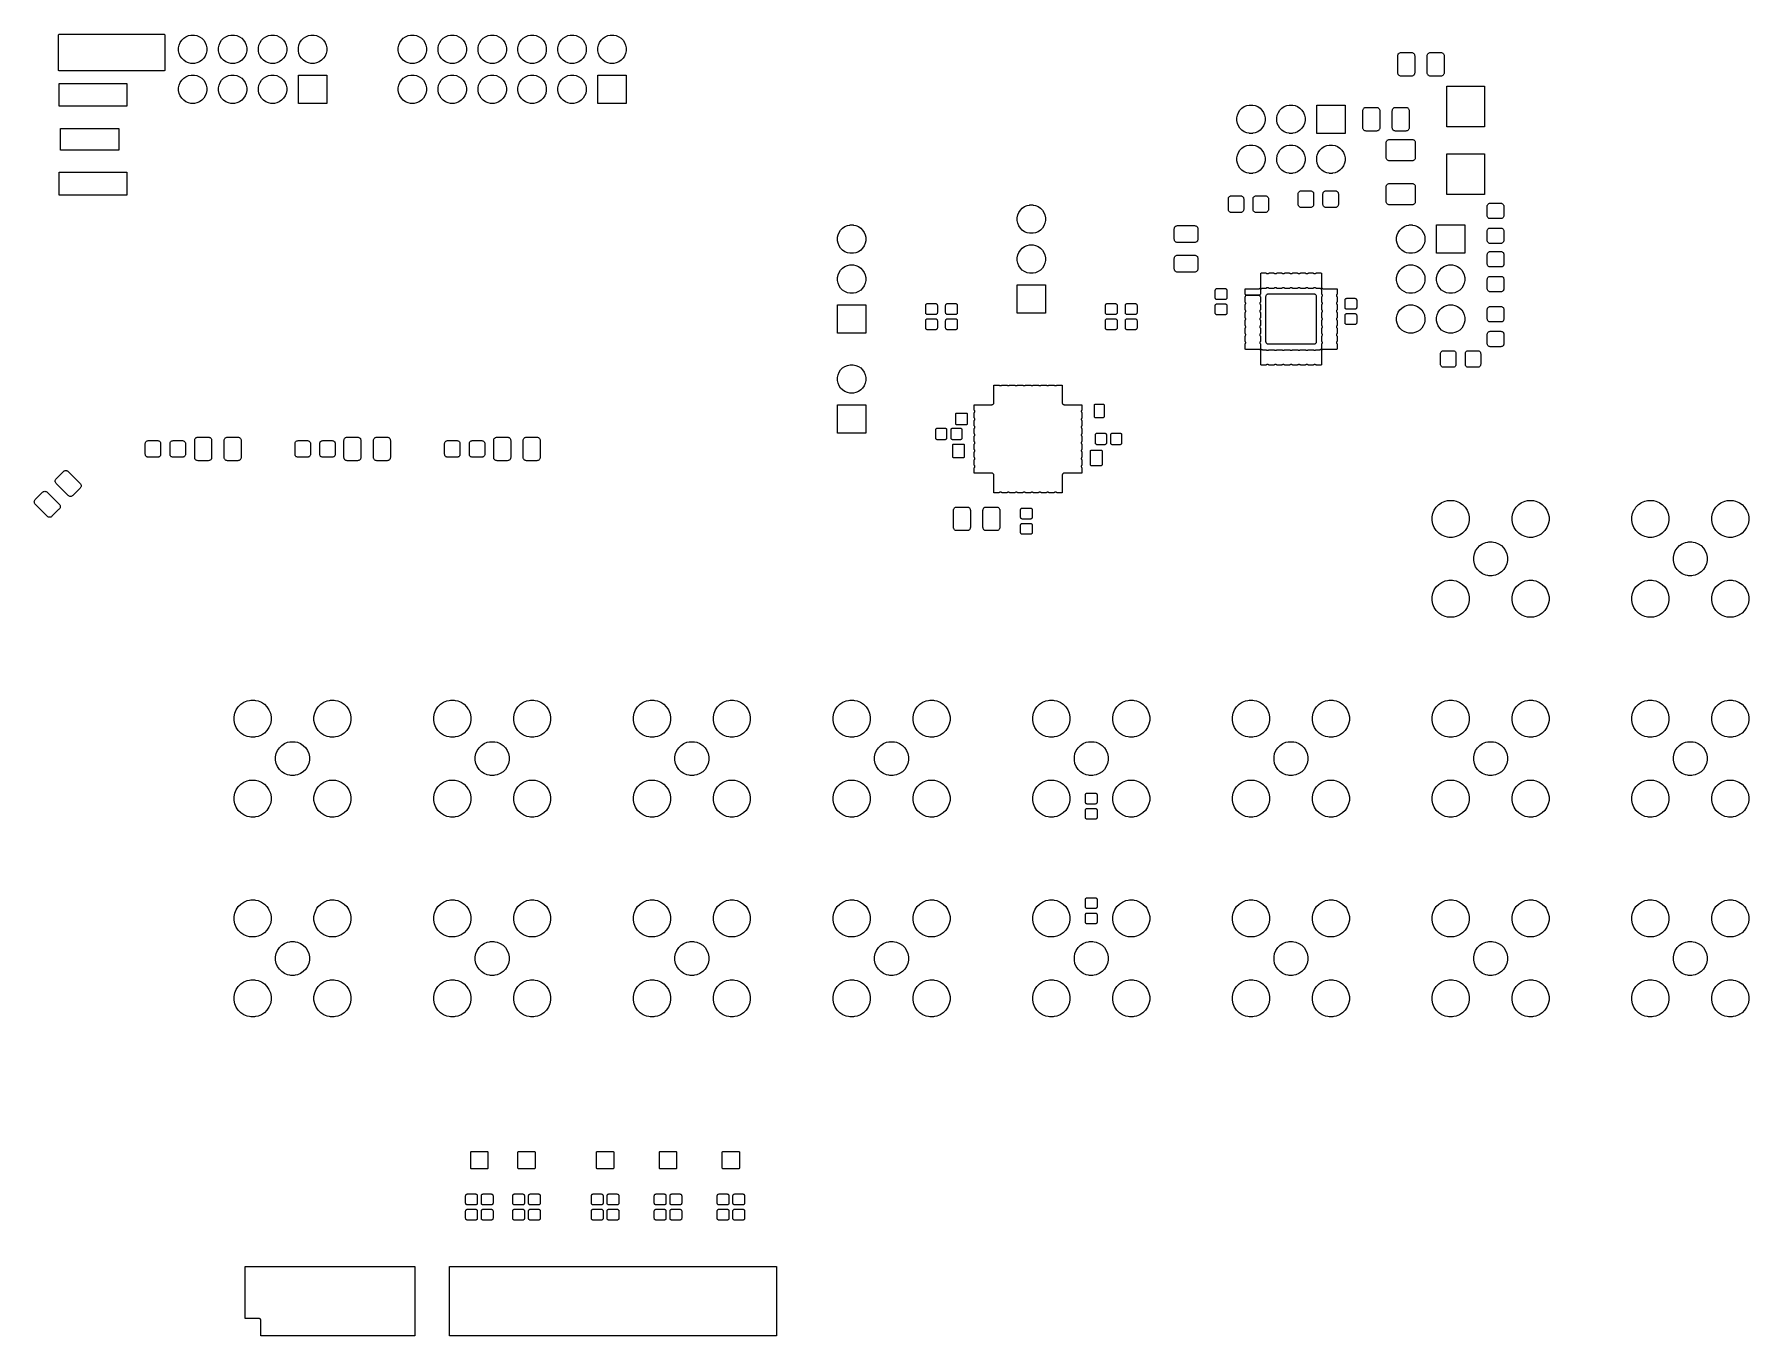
# Model space of a CAD drawing. Extents: x 4.65 to 8.95, y -5.14 to -1.89.
import ezdxf

# ---------------------------------------------------------------- set-up
doc = ezdxf.new("R2010")
doc.units = 0
doc.header["$MEASUREMENT"] = 0
doc.layers.add('BLACK', color=7, linetype='CONTINUOUS')

msp = doc.modelspace()

# ---------------------------------------------------------------- linework, layer by layer
at = {"layer": 'BLACK', "linetype": 'CONTINUOUS'}
for p, q in [((4.71378, -1.88947), (4.71393, -1.88872)), ((4.71393, -1.88872), (4.71436, -1.88808)), ((4.71436, -1.88808), (4.71499, -1.88765)), ((4.71499, -1.88765), (4.71575, -1.8875)), ((4.71575, -1.8875), (4.97825, -1.8875)), ((4.97825, -1.8875), (4.979, -1.88765)), ((4.979, -1.88765), (4.97964, -1.88808)), ((4.97964, -1.88808), (4.98007, -1.88872)), ((4.98007, -1.88872), (4.98022, -1.88947)), ((4.71378, -1.97697), (4.71378, -1.88947)), ((4.98022, -1.88947), (4.98022, -1.97697)), ((5.01453, -1.92151), (5.01589, -1.91465)), ((5.01453, -1.92849), (5.01453, -1.92151)), ((5.01589, -1.93535), (5.01453, -1.92849)), ((5.01589, -1.91465), (5.01856, -1.9082)), ((5.01856, -1.9082), (5.02245, -1.90239)), ((5.02245, -1.90239), (5.02739, -1.89745)), ((5.02739, -1.89745), (5.0332, -1.89356)), ((5.0332, -1.89356), (5.03965, -1.89089)), ((5.03965, -1.89089), (5.04553, -1.88972)), ((5.04553, -1.88972), (5.04651, -1.88953)), ((5.04651, -1.88953), (5.05349, -1.88953)), ((5.05349, -1.88953), (5.05447, -1.88972)), ((5.05447, -1.88972), (5.06035, -1.89089)), ((5.06035, -1.89089), (5.0668, -1.89356)), ((5.0668, -1.89356), (5.07261, -1.89745)), ((5.07261, -1.89745), (5.07755, -1.90239)), ((5.07755, -1.90239), (5.08144, -1.9082)), ((5.08144, -1.9082), (5.08411, -1.91465)), ((5.08411, -1.91465), (5.08547, -1.92151)), ((5.08547, -1.92849), (5.08411, -1.93535)), ((5.08547, -1.92151), (5.08547, -1.92849)), ((5.11453, -1.92151), (5.11589, -1.91465)), ((5.11453, -1.92849), (5.11453, -1.92151)), ((5.11589, -1.93535), (5.11453, -1.92849)), ((5.11589, -1.91465), (5.11856, -1.9082)), ((5.11856, -1.9082), (5.12245, -1.90239)), ((5.12245, -1.90239), (5.12739, -1.89745)), ((5.12739, -1.89745), (5.1332, -1.89356)), ((5.1332, -1.89356), (5.13965, -1.89089)), ((5.13965, -1.89089), (5.14553, -1.88972)), ((5.14553, -1.88972), (5.14651, -1.88953)), ((5.14651, -1.88953), (5.15349, -1.88953)), ((5.15349, -1.88953), (5.15447, -1.88972)), ((5.15447, -1.88972), (5.16035, -1.89089)), ((5.16035, -1.89089), (5.1668, -1.89356)), ((5.1668, -1.89356), (5.17261, -1.89745)), ((5.17261, -1.89745), (5.17755, -1.90239)), ((5.17755, -1.90239), (5.18144, -1.9082)), ((5.18144, -1.9082), (5.18411, -1.91465)), ((5.18411, -1.91465), (5.18547, -1.92151)), ((5.18547, -1.92849), (5.18411, -1.93535)), ((5.18547, -1.92151), (5.18547, -1.92849)), ((5.21453, -1.92151), (5.21589, -1.91465)), ((5.21453, -1.92849), (5.21453, -1.92151)), ((5.21589, -1.93535), (5.21453, -1.92849)), ((5.21589, -1.91465), (5.21856, -1.9082)), ((5.21856, -1.9082), (5.22245, -1.90239)), ((5.22245, -1.90239), (5.22739, -1.89745)), ((5.22739, -1.89745), (5.2332, -1.89356)), ((5.2332, -1.89356), (5.23965, -1.89089)), ((5.23965, -1.89089), (5.24553, -1.88972)), ((5.24553, -1.88972), (5.24651, -1.88953)), ((5.24651, -1.88953), (5.25349, -1.88953)), ((5.25349, -1.88953), (5.25447, -1.88972)), ((5.25447, -1.88972), (5.26035, -1.89089)), ((5.26035, -1.89089), (5.2668, -1.89356)), ((5.2668, -1.89356), (5.27261, -1.89745)), ((5.27261, -1.89745), (5.27755, -1.90239)), ((5.27755, -1.90239), (5.28144, -1.9082)), ((5.28144, -1.9082), (5.28411, -1.91465)), ((5.28411, -1.91465), (5.28547, -1.92151)), ((5.28547, -1.92849), (5.28411, -1.93535)), ((5.28547, -1.92151), (5.28547, -1.92849)), ((5.31453, -1.92151), (5.31589, -1.91465)), ((5.31453, -1.92849), (5.31453, -1.92151)), ((5.31589, -1.93535), (5.31453, -1.92849)), ((5.31589, -1.91465), (5.31856, -1.9082)), ((5.31856, -1.9082), (5.32245, -1.90239)), ((5.32245, -1.90239), (5.32739, -1.89745)), ((5.32739, -1.89745), (5.3332, -1.89356)), ((5.3332, -1.89356), (5.33965, -1.89089)), ((5.33965, -1.89089), (5.34553, -1.88972)), ((5.34553, -1.88972), (5.34651, -1.88953)), ((5.34651, -1.88953), (5.35349, -1.88953)), ((5.35349, -1.88953), (5.35447, -1.88972)), ((5.35447, -1.88972), (5.36035, -1.89089)), ((5.36035, -1.89089), (5.3668, -1.89356)), ((5.3668, -1.89356), (5.37261, -1.89745)), ((5.37261, -1.89745), (5.37755, -1.90239)), ((5.37755, -1.90239), (5.38144, -1.9082)), ((5.38144, -1.9082), (5.38411, -1.91465)), ((5.38411, -1.91465), (5.38547, -1.92151)), ((5.38547, -1.92849), (5.38411, -1.93535)), ((5.38547, -1.92151), (5.38547, -1.92849)), ((5.56453, -1.92151), (5.56589, -1.91465)), ((5.56453, -1.92849), (5.56453, -1.92151)), ((5.56589, -1.93535), (5.56453, -1.92849)), ((5.56589, -1.91465), (5.56856, -1.9082)), ((5.56856, -1.9082), (5.57245, -1.90239)), ((5.57245, -1.90239), (5.57739, -1.89745)), ((5.57739, -1.89745), (5.5832, -1.89356)), ((5.5832, -1.89356), (5.58965, -1.89089)), ((5.58965, -1.89089), (5.59553, -1.88972)), ((5.59553, -1.88972), (5.59651, -1.88953)), ((5.59651, -1.88953), (5.60349, -1.88953)), ((5.60349, -1.88953), (5.60447, -1.88972)), ((5.60447, -1.88972), (5.61035, -1.89089)), ((5.61035, -1.89089), (5.6168, -1.89356)), ((5.6168, -1.89356), (5.62261, -1.89745)), ((5.62261, -1.89745), (5.62755, -1.90239)), ((5.62755, -1.90239), (5.63144, -1.9082)), ((5.63144, -1.9082), (5.63411, -1.91465)), ((5.63411, -1.91465), (5.63547, -1.92151)), ((5.63547, -1.92849), (5.63411, -1.93535)), ((5.63547, -1.92151), (5.63547, -1.92849)), ((5.66453, -1.92151), (5.66589, -1.91465)), ((5.66453, -1.92849), (5.66453, -1.92151)), ((5.66589, -1.93535), (5.66453, -1.92849)), ((5.66589, -1.91465), (5.66856, -1.9082)), ((5.66856, -1.9082), (5.67245, -1.90239)), ((5.67245, -1.90239), (5.67739, -1.89745)), ((5.67739, -1.89745), (5.6832, -1.89356)), ((5.6832, -1.89356), (5.68965, -1.89089)), ((5.68965, -1.89089), (5.69553, -1.88972)), ((5.69553, -1.88972), (5.69651, -1.88953)), ((5.69651, -1.88953), (5.70349, -1.88953)), ((5.70349, -1.88953), (5.70447, -1.88972)), ((5.70447, -1.88972), (5.71035, -1.89089)), ((5.71035, -1.89089), (5.7168, -1.89356)), ((5.7168, -1.89356), (5.72261, -1.89745)), ((5.72261, -1.89745), (5.72755, -1.90239)), ((5.72755, -1.90239), (5.73144, -1.9082)), ((5.73144, -1.9082), (5.73411, -1.91465)), ((5.73411, -1.91465), (5.73547, -1.92151)), ((5.73547, -1.92849), (5.73411, -1.93535)), ((5.73547, -1.92151), (5.73547, -1.92849)), ((5.76453, -1.92151), (5.76589, -1.91465)), ((5.76453, -1.92849), (5.76453, -1.92151)), ((5.76589, -1.93535), (5.76453, -1.92849)), ((5.76589, -1.91465), (5.76856, -1.9082)), ((5.76856, -1.9082), (5.77245, -1.90239)), ((5.77245, -1.90239), (5.77739, -1.89745)), ((5.77739, -1.89745), (5.7832, -1.89356)), ((5.7832, -1.89356), (5.78965, -1.89089)), ((5.78965, -1.89089), (5.79553, -1.88972)), ((5.79553, -1.88972), (5.79651, -1.88953)), ((5.79651, -1.88953), (5.80349, -1.88953)), ((5.80349, -1.88953), (5.80447, -1.88972)), ((5.80447, -1.88972), (5.81035, -1.89089)), ((5.81035, -1.89089), (5.8168, -1.89356)), ((5.8168, -1.89356), (5.82261, -1.89745)), ((5.82261, -1.89745), (5.82755, -1.90239)), ((5.82755, -1.90239), (5.83144, -1.9082)), ((5.83144, -1.9082), (5.83411, -1.91465)), ((5.83411, -1.91465), (5.83547, -1.92151)), ((5.83547, -1.92849), (5.83411, -1.93535)), ((5.83547, -1.92151), (5.83547, -1.92849)), ((5.86453, -1.92151), (5.86589, -1.91465)), ((5.86453, -1.92849), (5.86453, -1.92151)), ((5.86589, -1.93535), (5.86453, -1.92849)), ((5.86589, -1.91465), (5.86856, -1.9082)), ((5.86856, -1.9082), (5.87245, -1.90239)), ((5.87245, -1.90239), (5.87739, -1.89745)), ((5.87739, -1.89745), (5.8832, -1.89356)), ((5.8832, -1.89356), (5.88965, -1.89089)), ((5.88965, -1.89089), (5.89553, -1.88972)), ((5.89553, -1.88972), (5.89651, -1.88953)), ((5.89651, -1.88953), (5.90349, -1.88953)), ((5.90349, -1.88953), (5.90447, -1.88972)), ((5.90447, -1.88972), (5.91035, -1.89089)), ((5.91035, -1.89089), (5.9168, -1.89356)), ((5.9168, -1.89356), (5.92261, -1.89745)), ((5.92261, -1.89745), (5.92755, -1.90239)), ((5.92755, -1.90239), (5.93144, -1.9082)), ((5.93144, -1.9082), (5.93411, -1.91465)), ((5.93411, -1.91465), (5.93547, -1.92151)), ((5.93547, -1.92849), (5.93411, -1.93535)), ((5.93547, -1.92151), (5.93547, -1.92849)), ((5.96453, -1.92151), (5.96589, -1.91465)), ((5.96453, -1.92849), (5.96453, -1.92151)), ((5.96589, -1.93535), (5.96453, -1.92849)), ((5.96589, -1.91465), (5.96856, -1.9082)), ((5.96856, -1.9082), (5.97245, -1.90239)), ((5.97245, -1.90239), (5.97739, -1.89745)), ((5.97739, -1.89745), (5.9832, -1.89356)), ((5.9832, -1.89356), (5.98965, -1.89089)), ((5.98965, -1.89089), (5.99553, -1.88972)), ((5.99553, -1.88972), (5.99651, -1.88953)), ((5.99651, -1.88953), (6.00349, -1.88953)), ((6.00349, -1.88953), (6.00447, -1.88972)), ((6.00447, -1.88972), (6.01035, -1.89089)), ((6.01035, -1.89089), (6.0168, -1.89356)), ((6.0168, -1.89356), (6.02261, -1.89745)), ((6.02261, -1.89745), (6.02755, -1.90239)), ((6.02755, -1.90239), (6.03144, -1.9082)), ((6.03144, -1.9082), (6.03411, -1.91465)), ((6.03411, -1.91465), (6.03547, -1.92151)), ((6.03547, -1.92849), (6.03411, -1.93535)), ((6.03547, -1.92151), (6.03547, -1.92849)), ((6.06453, -1.92151), (6.06589, -1.91465)), ((6.06453, -1.92849), (6.06453, -1.92151)), ((6.06589, -1.93535), (6.06453, -1.92849)), ((6.06589, -1.91465), (6.06856, -1.9082)), ((6.06856, -1.9082), (6.07245, -1.90239)), ((6.07245, -1.90239), (6.07739, -1.89745)), ((6.07739, -1.89745), (6.0832, -1.89356)), ((6.0832, -1.89356), (6.08965, -1.89089)), ((6.08965, -1.89089), (6.09553, -1.88972)), ((6.09553, -1.88972), (6.09651, -1.88953)), ((6.09651, -1.88953), (6.10349, -1.88953)), ((6.10349, -1.88953), (6.10447, -1.88972)), ((6.10447, -1.88972), (6.11035, -1.89089)), ((6.11035, -1.89089), (6.1168, -1.89356)), ((6.1168, -1.89356), (6.12261, -1.89745)), ((6.12261, -1.89745), (6.12755, -1.90239)), ((6.12755, -1.90239), (6.13144, -1.9082)), ((6.13144, -1.9082), (6.13411, -1.91465)), ((6.13411, -1.91465), (6.13547, -1.92151)), ((6.13547, -1.92849), (6.13411, -1.93535)), ((6.13547, -1.92151), (6.13547, -1.92849)), ((5.01856, -1.9418), (5.01589, -1.93535)), ((5.02245, -1.94761), (5.01856, -1.9418)), ((5.02739, -1.95255), (5.02245, -1.94761)), ((5.0332, -1.95644), (5.02739, -1.95255)), ((5.03965, -1.95911), (5.0332, -1.95644)), ((5.04553, -1.96028), (5.03965, -1.95911)), ((5.04651, -1.96047), (5.04553, -1.96028)), ((5.05349, -1.96047), (5.04651, -1.96047)), ((5.05447, -1.96028), (5.05349, -1.96047)), ((5.06035, -1.95911), (5.05447, -1.96028)), ((5.0668, -1.95644), (5.06035, -1.95911)), ((5.07261, -1.95255), (5.0668, -1.95644)), ((5.07755, -1.94761), (5.07261, -1.95255)), ((5.08144, -1.9418), (5.07755, -1.94761)), ((5.08411, -1.93535), (5.08144, -1.9418)), ((5.11856, -1.9418), (5.11589, -1.93535)), ((5.12245, -1.94761), (5.11856, -1.9418)), ((5.12739, -1.95255), (5.12245, -1.94761)), ((5.1332, -1.95644), (5.12739, -1.95255)), ((5.13965, -1.95911), (5.1332, -1.95644)), ((5.14553, -1.96028), (5.13965, -1.95911)), ((5.14651, -1.96047), (5.14553, -1.96028)), ((5.15349, -1.96047), (5.14651, -1.96047)), ((5.15447, -1.96028), (5.15349, -1.96047)), ((5.16035, -1.95911), (5.15447, -1.96028)), ((5.1668, -1.95644), (5.16035, -1.95911)), ((5.17261, -1.95255), (5.1668, -1.95644)), ((5.17755, -1.94761), (5.17261, -1.95255)), ((5.18144, -1.9418), (5.17755, -1.94761)), ((5.18411, -1.93535), (5.18144, -1.9418)), ((5.21856, -1.9418), (5.21589, -1.93535)), ((5.22245, -1.94761), (5.21856, -1.9418)), ((5.22739, -1.95255), (5.22245, -1.94761)), ((5.2332, -1.95644), (5.22739, -1.95255)), ((5.23965, -1.95911), (5.2332, -1.95644)), ((5.24553, -1.96028), (5.23965, -1.95911)), ((5.24651, -1.96047), (5.24553, -1.96028)), ((5.25349, -1.96047), (5.24651, -1.96047)), ((5.25447, -1.96028), (5.25349, -1.96047)), ((5.26035, -1.95911), (5.25447, -1.96028)), ((5.2668, -1.95644), (5.26035, -1.95911)), ((5.27261, -1.95255), (5.2668, -1.95644)), ((5.27755, -1.94761), (5.27261, -1.95255)), ((5.28144, -1.9418), (5.27755, -1.94761)), ((5.28411, -1.93535), (5.28144, -1.9418)), ((5.31856, -1.9418), (5.31589, -1.93535)), ((5.32245, -1.94761), (5.31856, -1.9418)), ((5.32739, -1.95255), (5.32245, -1.94761)), ((5.3332, -1.95644), (5.32739, -1.95255)), ((5.33965, -1.95911), (5.3332, -1.95644)), ((5.34553, -1.96028), (5.33965, -1.95911)), ((5.34651, -1.96047), (5.34553, -1.96028)), ((5.35349, -1.96047), (5.34651, -1.96047)), ((5.35447, -1.96028), (5.35349, -1.96047)), ((5.36035, -1.95911), (5.35447, -1.96028)), ((5.3668, -1.95644), (5.36035, -1.95911)), ((5.37261, -1.95255), (5.3668, -1.95644)), ((5.37755, -1.94761), (5.37261, -1.95255)), ((5.38144, -1.9418), (5.37755, -1.94761)), ((5.38411, -1.93535), (5.38144, -1.9418)), ((5.56856, -1.9418), (5.56589, -1.93535)), ((5.57245, -1.94761), (5.56856, -1.9418)), ((5.57739, -1.95255), (5.57245, -1.94761)), ((5.5832, -1.95644), (5.57739, -1.95255)), ((5.58965, -1.95911), (5.5832, -1.95644)), ((5.59553, -1.96028), (5.58965, -1.95911)), ((5.59651, -1.96047), (5.59553, -1.96028)), ((5.60349, -1.96047), (5.59651, -1.96047)), ((5.60447, -1.96028), (5.60349, -1.96047)), ((5.61035, -1.95911), (5.60447, -1.96028)), ((5.6168, -1.95644), (5.61035, -1.95911)), ((5.62261, -1.95255), (5.6168, -1.95644)), ((5.62755, -1.94761), (5.62261, -1.95255)), ((5.63144, -1.9418), (5.62755, -1.94761)), ((5.63411, -1.93535), (5.63144, -1.9418)), ((5.66856, -1.9418), (5.66589, -1.93535)), ((5.67245, -1.94761), (5.66856, -1.9418)), ((5.67739, -1.95255), (5.67245, -1.94761)), ((5.6832, -1.95644), (5.67739, -1.95255)), ((5.68965, -1.95911), (5.6832, -1.95644)), ((5.69553, -1.96028), (5.68965, -1.95911)), ((5.69651, -1.96047), (5.69553, -1.96028)), ((5.70349, -1.96047), (5.69651, -1.96047)), ((5.70447, -1.96028), (5.70349, -1.96047)), ((5.71035, -1.95911), (5.70447, -1.96028)), ((5.7168, -1.95644), (5.71035, -1.95911)), ((5.72261, -1.95255), (5.7168, -1.95644)), ((5.72755, -1.94761), (5.72261, -1.95255)), ((5.73144, -1.9418), (5.72755, -1.94761)), ((5.73411, -1.93535), (5.73144, -1.9418)), ((5.76856, -1.9418), (5.76589, -1.93535)), ((5.77245, -1.94761), (5.76856, -1.9418)), ((5.77739, -1.95255), (5.77245, -1.94761)), ((5.7832, -1.95644), (5.77739, -1.95255)), ((5.78965, -1.95911), (5.7832, -1.95644)), ((5.79553, -1.96028), (5.78965, -1.95911)), ((5.79651, -1.96047), (5.79553, -1.96028)), ((5.80349, -1.96047), (5.79651, -1.96047)), ((5.80447, -1.96028), (5.80349, -1.96047)), ((5.81035, -1.95911), (5.80447, -1.96028)), ((5.8168, -1.95644), (5.81035, -1.95911)), ((5.82261, -1.95255), (5.8168, -1.95644)), ((5.82755, -1.94761), (5.82261, -1.95255)), ((5.83144, -1.9418), (5.82755, -1.94761)), ((5.83411, -1.93535), (5.83144, -1.9418)), ((5.86856, -1.9418), (5.86589, -1.93535)), ((5.87245, -1.94761), (5.86856, -1.9418)), ((5.87739, -1.95255), (5.87245, -1.94761)), ((5.8832, -1.95644), (5.87739, -1.95255)), ((5.88965, -1.95911), (5.8832, -1.95644)), ((5.89553, -1.96028), (5.88965, -1.95911)), ((5.89651, -1.96047), (5.89553, -1.96028)), ((5.90349, -1.96047), (5.89651, -1.96047)), ((5.90447, -1.96028), (5.90349, -1.96047)), ((5.91035, -1.95911), (5.90447, -1.96028)), ((5.9168, -1.95644), (5.91035, -1.95911)), ((5.92261, -1.95255), (5.9168, -1.95644)), ((5.92755, -1.94761), (5.92261, -1.95255)), ((5.93144, -1.9418), (5.92755, -1.94761)), ((5.93411, -1.93535), (5.93144, -1.9418)), ((5.96856, -1.9418), (5.96589, -1.93535)), ((5.97245, -1.94761), (5.96856, -1.9418)), ((5.97739, -1.95255), (5.97245, -1.94761)), ((5.9832, -1.95644), (5.97739, -1.95255)), ((5.98965, -1.95911), (5.9832, -1.95644)), ((5.99553, -1.96028), (5.98965, -1.95911)), ((5.99651, -1.96047), (5.99553, -1.96028)), ((6.00349, -1.96047), (5.99651, -1.96047)), ((6.00447, -1.96028), (6.00349, -1.96047)), ((6.01035, -1.95911), (6.00447, -1.96028)), ((6.0168, -1.95644), (6.01035, -1.95911)), ((6.02261, -1.95255), (6.0168, -1.95644)), ((6.02755, -1.94761), (6.02261, -1.95255)), ((6.03144, -1.9418), (6.02755, -1.94761)), ((6.03411, -1.93535), (6.03144, -1.9418)), ((6.06856, -1.9418), (6.06589, -1.93535)), ((6.07245, -1.94761), (6.06856, -1.9418)), ((6.07739, -1.95255), (6.07245, -1.94761)), ((6.0832, -1.95644), (6.07739, -1.95255)), ((6.08965, -1.95911), (6.0832, -1.95644)), ((6.09553, -1.96028), (6.08965, -1.95911)), ((6.09651, -1.96047), (6.09553, -1.96028)), ((6.10349, -1.96047), (6.09651, -1.96047)), ((6.10447, -1.96028), (6.10349, -1.96047)), ((6.11035, -1.95911), (6.10447, -1.96028)), ((6.1168, -1.95644), (6.11035, -1.95911)), ((6.12261, -1.95255), (6.1168, -1.95644)), ((6.12755, -1.94761), (6.12261, -1.95255)), ((6.13144, -1.9418), (6.12755, -1.94761)), ((6.13411, -1.93535), (6.13144, -1.9418)), ((8.06748, -1.94131), (8.06766, -1.93949)), ((8.06748, -1.98369), (8.06748, -1.94131)), ((8.06766, -1.93949), (8.06812, -1.93797)), ((8.06812, -1.93797), (8.06887, -1.93656)), ((8.06887, -1.93656), (8.06988, -1.93533)), ((8.06988, -1.93533), (8.07111, -1.93432)), ((8.07111, -1.93432), (8.07251, -1.93357)), ((8.07251, -1.93357), (8.07404, -1.93311)), ((8.07404, -1.93311), (8.07586, -1.93293)), ((8.07586, -1.93293), (8.1015, -1.93293)), ((8.1015, -1.93293), (8.10333, -1.93311)), ((8.10333, -1.93311), (8.10485, -1.93357)), ((8.10485, -1.93357), (8.10625, -1.93432)), ((8.10625, -1.93432), (8.10748, -1.93533)), ((8.10748, -1.93533), (8.10849, -1.93656)), ((8.10849, -1.93656), (8.10924, -1.93797)), ((8.10924, -1.93797), (8.1097, -1.93949)), ((8.1097, -1.93949), (8.10988, -1.94131)), ((8.10988, -1.94131), (8.10988, -1.98369)), ((8.1413, -1.94131), (8.14148, -1.93949)), ((8.1413, -1.98369), (8.1413, -1.94131)), ((8.14148, -1.93949), (8.14194, -1.93797)), ((8.14194, -1.93797), (8.14269, -1.93656)), ((8.14269, -1.93656), (8.1437, -1.93533)), ((8.1437, -1.93533), (8.14493, -1.93432)), ((8.14493, -1.93432), (8.14633, -1.93357)), ((8.14633, -1.93357), (8.14786, -1.93311)), ((8.14786, -1.93311), (8.14968, -1.93293)), ((8.14968, -1.93293), (8.17532, -1.93293)), ((8.17532, -1.93293), (8.17714, -1.93311)), ((8.17714, -1.93311), (8.17867, -1.93357)), ((8.17867, -1.93357), (8.18007, -1.93432)), ((8.18007, -1.93432), (8.1813, -1.93533)), ((8.1813, -1.93533), (8.18231, -1.93656)), ((8.18231, -1.93656), (8.18306, -1.93797)), ((8.18306, -1.93797), (8.18352, -1.93949)), ((8.18352, -1.93949), (8.1837, -1.94131)), ((8.1837, -1.94131), (8.1837, -1.98369)), ((4.71393, -1.97772), (4.71378, -1.97697)), ((4.71436, -1.97836), (4.71393, -1.97772)), ((4.71499, -1.97879), (4.71436, -1.97836)), ((4.71575, -1.97894), (4.71499, -1.97879)), ((4.71531, -2.06736), (4.71531, -2.0102)), ((4.71531, -2.0102), (4.88469, -2.0102)), ((4.97825, -1.97894), (4.71575, -1.97894)), ((4.88469, -2.0102), (4.88469, -2.06736)), ((4.979, -1.97879), (4.97825, -1.97894)), ((4.97964, -1.97836), (4.979, -1.97879)), ((4.98007, -1.97772), (4.97964, -1.97836)), ((4.98022, -1.97697), (4.98007, -1.97772)), ((5.01453, -2.02151), (5.01589, -2.01465)), ((5.01589, -2.01465), (5.01856, -2.0082)), ((5.01856, -2.0082), (5.02245, -2.00239)), ((5.02245, -2.00239), (5.02739, -1.99745)), ((5.02739, -1.99745), (5.0332, -1.99356)), ((5.0332, -1.99356), (5.03965, -1.99089)), ((5.03965, -1.99089), (5.04581, -1.98967)), ((5.04581, -1.98967), (5.04651, -1.98953)), ((5.04651, -1.98953), (5.05349, -1.98953)), ((5.05349, -1.98953), (5.05419, -1.98967)), ((5.05419, -1.98967), (5.06035, -1.99089)), ((5.06035, -1.99089), (5.0668, -1.99356)), ((5.0668, -1.99356), (5.07261, -1.99745)), ((5.07261, -1.99745), (5.07755, -2.00239)), ((5.07755, -2.00239), (5.08144, -2.0082)), ((5.08144, -2.0082), (5.08411, -2.01465)), ((5.08411, -2.01465), (5.08547, -2.02151)), ((5.11453, -2.02151), (5.11589, -2.01465)), ((5.11589, -2.01465), (5.11856, -2.0082)), ((5.11856, -2.0082), (5.12245, -2.00239)), ((5.12245, -2.00239), (5.12739, -1.99745)), ((5.12739, -1.99745), (5.1332, -1.99356)), ((5.1332, -1.99356), (5.13965, -1.99089)), ((5.13965, -1.99089), (5.14581, -1.98967)), ((5.14581, -1.98967), (5.14651, -1.98953)), ((5.14651, -1.98953), (5.15349, -1.98953)), ((5.15349, -1.98953), (5.15419, -1.98967)), ((5.15419, -1.98967), (5.16035, -1.99089)), ((5.16035, -1.99089), (5.1668, -1.99356)), ((5.1668, -1.99356), (5.17261, -1.99745)), ((5.17261, -1.99745), (5.17755, -2.00239)), ((5.17755, -2.00239), (5.18144, -2.0082)), ((5.18144, -2.0082), (5.18411, -2.01465)), ((5.18411, -2.01465), (5.18547, -2.02151)), ((5.21453, -2.02151), (5.21589, -2.01465)), ((5.21589, -2.01465), (5.21856, -2.0082)), ((5.21856, -2.0082), (5.22245, -2.00239)), ((5.22245, -2.00239), (5.22739, -1.99745)), ((5.22739, -1.99745), (5.2332, -1.99356)), ((5.2332, -1.99356), (5.23965, -1.99089)), ((5.23965, -1.99089), (5.24581, -1.98967)), ((5.24581, -1.98967), (5.24651, -1.98953)), ((5.24651, -1.98953), (5.25349, -1.98953)), ((5.25349, -1.98953), (5.25419, -1.98967)), ((5.25419, -1.98967), (5.26035, -1.99089)), ((5.26035, -1.99089), (5.2668, -1.99356)), ((5.2668, -1.99356), (5.27261, -1.99745)), ((5.27261, -1.99745), (5.27755, -2.00239)), ((5.27755, -2.00239), (5.28144, -2.0082)), ((5.28144, -2.0082), (5.28411, -2.01465)), ((5.28411, -2.01465), (5.28547, -2.02151)), ((5.31453, -2.06047), (5.31453, -1.98953)), ((5.31453, -1.98953), (5.38547, -1.98953)), ((5.38547, -1.98953), (5.38547, -2.06047)), ((5.56453, -2.02151), (5.56589, -2.01465)), ((5.56589, -2.01465), (5.56856, -2.0082)), ((5.56856, -2.0082), (5.57245, -2.00239)), ((5.57245, -2.00239), (5.57739, -1.99745)), ((5.57739, -1.99745), (5.5832, -1.99356)), ((5.5832, -1.99356), (5.58965, -1.99089)), ((5.58965, -1.99089), (5.59581, -1.98967)), ((5.59581, -1.98967), (5.59651, -1.98953)), ((5.59651, -1.98953), (5.60349, -1.98953)), ((5.60349, -1.98953), (5.60419, -1.98967)), ((5.60419, -1.98967), (5.61035, -1.99089)), ((5.61035, -1.99089), (5.6168, -1.99356)), ((5.6168, -1.99356), (5.62261, -1.99745)), ((5.62261, -1.99745), (5.62755, -2.00239)), ((5.62755, -2.00239), (5.63144, -2.0082)), ((5.63144, -2.0082), (5.63411, -2.01465)), ((5.63411, -2.01465), (5.63547, -2.02151)), ((5.66453, -2.02151), (5.66589, -2.01465)), ((5.66589, -2.01465), (5.66856, -2.0082)), ((5.66856, -2.0082), (5.67245, -2.00239)), ((5.67245, -2.00239), (5.67739, -1.99745)), ((5.67739, -1.99745), (5.6832, -1.99356)), ((5.6832, -1.99356), (5.68965, -1.99089)), ((5.68965, -1.99089), (5.69581, -1.98967)), ((5.69581, -1.98967), (5.69651, -1.98953)), ((5.69651, -1.98953), (5.70349, -1.98953)), ((5.70349, -1.98953), (5.70419, -1.98967)), ((5.70419, -1.98967), (5.71035, -1.99089)), ((5.71035, -1.99089), (5.7168, -1.99356)), ((5.7168, -1.99356), (5.72261, -1.99745)), ((5.72261, -1.99745), (5.72755, -2.00239)), ((5.72755, -2.00239), (5.73144, -2.0082)), ((5.73144, -2.0082), (5.73411, -2.01465)), ((5.73411, -2.01465), (5.73547, -2.02151)), ((5.76453, -2.02151), (5.76589, -2.01465)), ((5.76589, -2.01465), (5.76856, -2.0082)), ((5.76856, -2.0082), (5.77245, -2.00239)), ((5.77245, -2.00239), (5.77739, -1.99745)), ((5.77739, -1.99745), (5.7832, -1.99356)), ((5.7832, -1.99356), (5.78965, -1.99089)), ((5.78965, -1.99089), (5.79581, -1.98967)), ((5.79581, -1.98967), (5.79651, -1.98953)), ((5.79651, -1.98953), (5.80349, -1.98953)), ((5.80349, -1.98953), (5.80419, -1.98967)), ((5.80419, -1.98967), (5.81035, -1.99089)), ((5.81035, -1.99089), (5.8168, -1.99356)), ((5.8168, -1.99356), (5.82261, -1.99745)), ((5.82261, -1.99745), (5.82755, -2.00239)), ((5.82755, -2.00239), (5.83144, -2.0082)), ((5.83144, -2.0082), (5.83411, -2.01465)), ((5.83411, -2.01465), (5.83547, -2.02151)), ((5.86453, -2.02151), (5.86589, -2.01465)), ((5.86589, -2.01465), (5.86856, -2.0082)), ((5.86856, -2.0082), (5.87245, -2.00239)), ((5.87245, -2.00239), (5.87739, -1.99745)), ((5.87739, -1.99745), (5.8832, -1.99356)), ((5.8832, -1.99356), (5.88965, -1.99089)), ((5.88965, -1.99089), (5.89581, -1.98967)), ((5.89581, -1.98967), (5.89651, -1.98953)), ((5.89651, -1.98953), (5.90349, -1.98953)), ((5.90349, -1.98953), (5.90419, -1.98967)), ((5.90419, -1.98967), (5.91035, -1.99089)), ((5.91035, -1.99089), (5.9168, -1.99356)), ((5.9168, -1.99356), (5.92261, -1.99745)), ((5.92261, -1.99745), (5.92755, -2.00239)), ((5.92755, -2.00239), (5.93144, -2.0082)), ((5.93144, -2.0082), (5.93411, -2.01465)), ((5.93411, -2.01465), (5.93547, -2.02151)), ((5.96453, -2.02151), (5.96589, -2.01465)), ((5.96589, -2.01465), (5.96856, -2.0082)), ((5.96856, -2.0082), (5.97245, -2.00239)), ((5.97245, -2.00239), (5.97739, -1.99745)), ((5.97739, -1.99745), (5.9832, -1.99356)), ((5.9832, -1.99356), (5.98965, -1.99089)), ((5.98965, -1.99089), (5.99581, -1.98967)), ((5.99581, -1.98967), (5.99651, -1.98953)), ((5.99651, -1.98953), (6.00349, -1.98953)), ((6.00349, -1.98953), (6.00419, -1.98967)), ((6.00419, -1.98967), (6.01035, -1.99089)), ((6.01035, -1.99089), (6.0168, -1.99356)), ((6.0168, -1.99356), (6.02261, -1.99745)), ((6.02261, -1.99745), (6.02755, -2.00239)), ((6.02755, -2.00239), (6.03144, -2.0082)), ((6.03144, -2.0082), (6.03411, -2.01465)), ((6.03411, -2.01465), (6.03547, -2.02151)), ((6.06453, -2.06047), (6.06453, -1.98953)), ((6.06453, -1.98953), (6.13547, -1.98953)), ((6.13547, -1.98953), (6.13547, -2.06047)), ((8.06766, -1.98551), (8.06748, -1.98369)), ((8.06812, -1.98703), (8.06766, -1.98551)), ((8.06887, -1.98844), (8.06812, -1.98703)), ((8.06988, -1.98967), (8.06887, -1.98844)), ((8.07111, -1.99068), (8.06988, -1.98967)), ((8.07251, -1.99143), (8.07111, -1.99068)), ((8.07404, -1.99189), (8.07251, -1.99143)), ((8.07586, -1.99207), (8.07404, -1.99189)), ((8.1015, -1.99207), (8.07586, -1.99207)), ((8.10333, -1.99189), (8.1015, -1.99207)), ((8.10485, -1.99143), (8.10333, -1.99189)), ((8.10625, -1.99068), (8.10485, -1.99143)), ((8.10748, -1.98967), (8.10625, -1.99068)), ((8.10849, -1.98844), (8.10748, -1.98967)), ((8.10924, -1.98703), (8.10849, -1.98844)), ((8.1097, -1.98551), (8.10924, -1.98703)), ((8.10988, -1.98369), (8.1097, -1.98551)), ((8.14148, -1.98551), (8.1413, -1.98369)), ((8.14194, -1.98703), (8.14148, -1.98551)), ((8.14269, -1.98844), (8.14194, -1.98703)), ((8.1437, -1.98967), (8.14269, -1.98844)), ((8.14493, -1.99068), (8.1437, -1.98967)), ((8.14633, -1.99143), (8.14493, -1.99068)), ((8.14786, -1.99189), (8.14633, -1.99143)), ((8.14968, -1.99207), (8.14786, -1.99189)), ((8.17532, -1.99207), (8.14968, -1.99207)), ((8.17714, -1.99189), (8.17532, -1.99207)), ((8.17867, -1.99143), (8.17714, -1.99189)), ((8.18007, -1.99068), (8.17867, -1.99143)), ((8.1813, -1.98967), (8.18007, -1.99068)), ((8.18231, -1.98844), (8.1813, -1.98967)), ((8.18306, -1.98703), (8.18231, -1.98844)), ((8.18352, -1.98551), (8.18306, -1.98703)), ((8.1837, -1.98369), (8.18352, -1.98551)), ((8.19022, -2.11943), (8.19022, -2.01699)), ((8.19022, -2.01699), (8.28478, -2.01699)), ((8.28478, -2.01699), (8.28478, -2.11943)), ((5.01453, -2.02849), (5.01453, -2.02151)), ((5.01589, -2.03535), (5.01453, -2.02849)), ((5.01856, -2.0418), (5.01589, -2.03535)), ((5.02245, -2.04761), (5.01856, -2.0418)), ((5.02739, -2.05255), (5.02245, -2.04761)), ((5.0332, -2.05644), (5.02739, -2.05255)), ((5.03965, -2.05911), (5.0332, -2.05644)), ((5.04553, -2.06028), (5.03965, -2.05911)), ((5.04651, -2.06047), (5.04553, -2.06028)), ((5.05349, -2.06047), (5.04651, -2.06047)), ((5.05447, -2.06028), (5.05349, -2.06047)), ((5.06035, -2.05911), (5.05447, -2.06028)), ((5.0668, -2.05644), (5.06035, -2.05911)), ((5.07261, -2.05255), (5.0668, -2.05644)), ((5.07755, -2.04761), (5.07261, -2.05255)), ((5.08144, -2.0418), (5.07755, -2.04761)), ((5.08411, -2.03535), (5.08144, -2.0418)), ((5.08547, -2.02849), (5.08411, -2.03535)), ((5.08547, -2.02151), (5.08547, -2.02849)), ((5.11453, -2.02849), (5.11453, -2.02151)), ((5.11589, -2.03535), (5.11453, -2.02849)), ((5.11856, -2.0418), (5.11589, -2.03535)), ((5.12245, -2.04761), (5.11856, -2.0418)), ((5.12739, -2.05255), (5.12245, -2.04761)), ((5.1332, -2.05644), (5.12739, -2.05255)), ((5.13965, -2.05911), (5.1332, -2.05644)), ((5.14553, -2.06028), (5.13965, -2.05911)), ((5.14651, -2.06047), (5.14553, -2.06028)), ((5.15349, -2.06047), (5.14651, -2.06047)), ((5.15447, -2.06028), (5.15349, -2.06047)), ((5.16035, -2.05911), (5.15447, -2.06028)), ((5.1668, -2.05644), (5.16035, -2.05911)), ((5.17261, -2.05255), (5.1668, -2.05644)), ((5.17755, -2.04761), (5.17261, -2.05255)), ((5.18144, -2.0418), (5.17755, -2.04761)), ((5.18411, -2.03535), (5.18144, -2.0418)), ((5.18547, -2.02849), (5.18411, -2.03535)), ((5.18547, -2.02151), (5.18547, -2.02849)), ((5.21453, -2.02849), (5.21453, -2.02151)), ((5.21589, -2.03535), (5.21453, -2.02849)), ((5.21856, -2.0418), (5.21589, -2.03535)), ((5.22245, -2.04761), (5.21856, -2.0418)), ((5.22739, -2.05255), (5.22245, -2.04761)), ((5.2332, -2.05644), (5.22739, -2.05255)), ((5.23965, -2.05911), (5.2332, -2.05644)), ((5.24553, -2.06028), (5.23965, -2.05911)), ((5.24651, -2.06047), (5.24553, -2.06028)), ((5.25349, -2.06047), (5.24651, -2.06047)), ((5.25447, -2.06028), (5.25349, -2.06047)), ((5.26035, -2.05911), (5.25447, -2.06028)), ((5.2668, -2.05644), (5.26035, -2.05911)), ((5.27261, -2.05255), (5.2668, -2.05644)), ((5.27755, -2.04761), (5.27261, -2.05255)), ((5.28144, -2.0418), (5.27755, -2.04761)), ((5.28411, -2.03535), (5.28144, -2.0418)), ((5.28547, -2.02849), (5.28411, -2.03535)), ((5.28547, -2.02151), (5.28547, -2.02849)), ((5.38547, -2.06047), (5.31453, -2.06047)), ((5.56453, -2.02849), (5.56453, -2.02151)), ((5.56589, -2.03535), (5.56453, -2.02849)), ((5.56856, -2.0418), (5.56589, -2.03535)), ((5.57245, -2.04761), (5.56856, -2.0418)), ((5.57739, -2.05255), (5.57245, -2.04761)), ((5.5832, -2.05644), (5.57739, -2.05255)), ((5.58965, -2.05911), (5.5832, -2.05644)), ((5.59553, -2.06028), (5.58965, -2.05911)), ((5.59651, -2.06047), (5.59553, -2.06028)), ((5.60349, -2.06047), (5.59651, -2.06047)), ((5.60447, -2.06028), (5.60349, -2.06047)), ((5.61035, -2.05911), (5.60447, -2.06028)), ((5.6168, -2.05644), (5.61035, -2.05911)), ((5.62261, -2.05255), (5.6168, -2.05644)), ((5.62755, -2.04761), (5.62261, -2.05255)), ((5.63144, -2.0418), (5.62755, -2.04761)), ((5.63411, -2.03535), (5.63144, -2.0418)), ((5.63547, -2.02849), (5.63411, -2.03535)), ((5.63547, -2.02151), (5.63547, -2.02849)), ((5.66453, -2.02849), (5.66453, -2.02151)), ((5.66589, -2.03535), (5.66453, -2.02849)), ((5.66856, -2.0418), (5.66589, -2.03535)), ((5.67245, -2.04761), (5.66856, -2.0418)), ((5.67739, -2.05255), (5.67245, -2.04761)), ((5.6832, -2.05644), (5.67739, -2.05255)), ((5.68965, -2.05911), (5.6832, -2.05644)), ((5.69553, -2.06028), (5.68965, -2.05911)), ((5.69651, -2.06047), (5.69553, -2.06028)), ((5.70349, -2.06047), (5.69651, -2.06047)), ((5.70447, -2.06028), (5.70349, -2.06047)), ((5.71035, -2.05911), (5.70447, -2.06028)), ((5.7168, -2.05644), (5.71035, -2.05911)), ((5.72261, -2.05255), (5.7168, -2.05644)), ((5.72755, -2.04761), (5.72261, -2.05255)), ((5.73144, -2.0418), (5.72755, -2.04761)), ((5.73411, -2.03535), (5.73144, -2.0418)), ((5.73547, -2.02849), (5.73411, -2.03535)), ((5.73547, -2.02151), (5.73547, -2.02849)), ((5.76453, -2.02849), (5.76453, -2.02151)), ((5.76589, -2.03535), (5.76453, -2.02849)), ((5.76856, -2.0418), (5.76589, -2.03535)), ((5.77245, -2.04761), (5.76856, -2.0418)), ((5.77739, -2.05255), (5.77245, -2.04761)), ((5.7832, -2.05644), (5.77739, -2.05255)), ((5.78965, -2.05911), (5.7832, -2.05644)), ((5.79553, -2.06028), (5.78965, -2.05911)), ((5.79651, -2.06047), (5.79553, -2.06028)), ((5.80349, -2.06047), (5.79651, -2.06047)), ((5.80447, -2.06028), (5.80349, -2.06047)), ((5.81035, -2.05911), (5.80447, -2.06028)), ((5.8168, -2.05644), (5.81035, -2.05911)), ((5.82261, -2.05255), (5.8168, -2.05644)), ((5.82755, -2.04761), (5.82261, -2.05255)), ((5.83144, -2.0418), (5.82755, -2.04761)), ((5.83411, -2.03535), (5.83144, -2.0418)), ((5.83547, -2.02849), (5.83411, -2.03535)), ((5.83547, -2.02151), (5.83547, -2.02849)), ((5.86453, -2.02849), (5.86453, -2.02151)), ((5.86589, -2.03535), (5.86453, -2.02849)), ((5.86856, -2.0418), (5.86589, -2.03535)), ((5.87245, -2.04761), (5.86856, -2.0418)), ((5.87739, -2.05255), (5.87245, -2.04761)), ((5.8832, -2.05644), (5.87739, -2.05255)), ((5.88965, -2.05911), (5.8832, -2.05644)), ((5.89553, -2.06028), (5.88965, -2.05911)), ((5.89651, -2.06047), (5.89553, -2.06028)), ((5.90349, -2.06047), (5.89651, -2.06047)), ((5.90447, -2.06028), (5.90349, -2.06047)), ((5.91035, -2.05911), (5.90447, -2.06028)), ((5.9168, -2.05644), (5.91035, -2.05911)), ((5.92261, -2.05255), (5.9168, -2.05644)), ((5.92755, -2.04761), (5.92261, -2.05255)), ((5.93144, -2.0418), (5.92755, -2.04761)), ((5.93411, -2.03535), (5.93144, -2.0418)), ((5.93547, -2.02849), (5.93411, -2.03535)), ((5.93547, -2.02151), (5.93547, -2.02849)), ((5.96453, -2.02849), (5.96453, -2.02151)), ((5.96589, -2.03535), (5.96453, -2.02849)), ((5.96856, -2.0418), (5.96589, -2.03535)), ((5.97245, -2.04761), (5.96856, -2.0418)), ((5.97739, -2.05255), (5.97245, -2.04761)), ((5.9832, -2.05644), (5.97739, -2.05255)), ((5.98965, -2.05911), (5.9832, -2.05644)), ((5.99553, -2.06028), (5.98965, -2.05911)), ((5.99651, -2.06047), (5.99553, -2.06028)), ((6.00349, -2.06047), (5.99651, -2.06047)), ((6.00447, -2.06028), (6.00349, -2.06047)), ((6.01035, -2.05911), (6.00447, -2.06028)), ((6.0168, -2.05644), (6.01035, -2.05911)), ((6.02261, -2.05255), (6.0168, -2.05644)), ((6.02755, -2.04761), (6.02261, -2.05255)), ((6.03144, -2.0418), (6.02755, -2.04761)), ((6.03411, -2.03535), (6.03144, -2.0418)), ((6.03547, -2.02849), (6.03411, -2.03535)), ((6.03547, -2.02151), (6.03547, -2.02849)), ((6.13547, -2.06047), (6.06453, -2.06047)), ((4.88469, -2.06736), (4.71531, -2.06736)), ((7.66453, -2.09651), (7.66589, -2.08965)), ((7.66453, -2.10349), (7.66453, -2.09651)), ((7.66589, -2.11035), (7.66453, -2.10349)), ((7.66589, -2.08965), (7.66856, -2.0832)), ((7.66856, -2.0832), (7.67245, -2.07739)), ((7.67245, -2.07739), (7.67739, -2.07245)), ((7.67739, -2.07245), (7.6832, -2.06856)), ((7.6832, -2.06856), (7.68965, -2.06589)), ((7.68965, -2.06589), (7.69553, -2.06472)), ((7.69553, -2.06472), (7.69651, -2.06453)), ((7.69651, -2.06453), (7.70349, -2.06453)), ((7.70349, -2.06453), (7.70447, -2.06472)), ((7.70447, -2.06472), (7.71035, -2.06589)), ((7.71035, -2.06589), (7.7168, -2.06856)), ((7.7168, -2.06856), (7.72261, -2.07245)), ((7.72261, -2.07245), (7.72755, -2.07739)), ((7.72755, -2.07739), (7.73144, -2.0832)), ((7.73144, -2.0832), (7.73411, -2.08965)), ((7.73411, -2.08965), (7.73547, -2.09651)), ((7.73547, -2.10349), (7.73411, -2.11035)), ((7.73547, -2.09651), (7.73547, -2.10349)), ((7.76453, -2.09651), (7.76589, -2.08965)), ((7.76453, -2.10349), (7.76453, -2.09651)), ((7.76589, -2.11035), (7.76453, -2.10349)), ((7.76589, -2.08965), (7.76856, -2.0832)), ((7.76856, -2.0832), (7.77245, -2.07739)), ((7.77245, -2.07739), (7.77739, -2.07245)), ((7.77739, -2.07245), (7.7832, -2.06856)), ((7.7832, -2.06856), (7.78965, -2.06589)), ((7.78965, -2.06589), (7.79553, -2.06472)), ((7.79553, -2.06472), (7.79651, -2.06453)), ((7.79651, -2.06453), (7.80349, -2.06453)), ((7.80349, -2.06453), (7.80447, -2.06472)), ((7.80447, -2.06472), (7.81035, -2.06589)), ((7.81035, -2.06589), (7.8168, -2.06856)), ((7.8168, -2.06856), (7.82261, -2.07245)), ((7.82261, -2.07245), (7.82755, -2.07739)), ((7.82755, -2.07739), (7.83144, -2.0832)), ((7.83144, -2.0832), (7.83411, -2.08965)), ((7.83411, -2.08965), (7.83547, -2.09651)), ((7.83547, -2.10349), (7.83411, -2.11035)), ((7.83547, -2.09651), (7.83547, -2.10349)), ((7.86453, -2.13547), (7.86453, -2.06453)), ((7.86453, -2.06453), (7.93547, -2.06453)), ((7.93547, -2.06453), (7.93547, -2.13547)), ((7.97998, -2.07881), (7.98016, -2.07699)), ((7.97998, -2.12119), (7.97998, -2.07881)), ((7.98016, -2.07699), (7.98062, -2.07547)), ((7.98062, -2.07547), (7.98137, -2.07406)), ((7.98137, -2.07406), (7.98238, -2.07283)), ((7.98238, -2.07283), (7.98361, -2.07182)), ((7.98361, -2.07182), (7.98501, -2.07107)), ((7.98501, -2.07107), (7.98654, -2.07061)), ((7.98654, -2.07061), (7.98836, -2.07043)), ((7.98836, -2.07043), (8.014, -2.07043)), ((8.014, -2.07043), (8.01583, -2.07061)), ((8.01583, -2.07061), (8.01735, -2.07107)), ((8.01735, -2.07107), (8.01875, -2.07182)), ((8.01875, -2.07182), (8.01998, -2.07283)), ((8.01998, -2.07283), (8.02099, -2.07406)), ((8.02099, -2.07406), (8.02174, -2.07547)), ((8.02174, -2.07547), (8.0222, -2.07699)), ((8.0222, -2.07699), (8.02238, -2.07881)), ((8.02238, -2.07881), (8.02238, -2.12119)), ((8.0538, -2.07881), (8.05398, -2.07699)), ((8.0538, -2.12119), (8.0538, -2.07881)), ((8.05398, -2.07699), (8.05444, -2.07547)), ((8.05444, -2.07547), (8.05519, -2.07406)), ((8.05519, -2.07406), (8.0562, -2.07283)), ((8.0562, -2.07283), (8.05743, -2.07182)), ((8.05743, -2.07182), (8.05883, -2.07107)), ((8.05883, -2.07107), (8.06036, -2.07061)), ((8.06036, -2.07061), (8.06218, -2.07043)), ((8.06218, -2.07043), (8.08782, -2.07043)), ((8.08782, -2.07043), (8.08964, -2.07061)), ((8.08964, -2.07061), (8.09117, -2.07107)), ((8.09117, -2.07107), (8.09257, -2.07182)), ((8.09257, -2.07182), (8.0938, -2.07283)), ((8.0938, -2.07283), (8.09481, -2.07406)), ((8.09481, -2.07406), (8.09556, -2.07547)), ((8.09556, -2.07547), (8.09602, -2.07699)), ((8.09602, -2.07699), (8.0962, -2.07881)), ((8.0962, -2.07881), (8.0962, -2.12119)), ((4.71925, -2.17701), (4.71925, -2.12299)), ((4.71925, -2.12299), (4.865, -2.12299)), ((4.865, -2.12299), (4.865, -2.17701)), ((7.66856, -2.1168), (7.66589, -2.11035)), ((7.67245, -2.12261), (7.66856, -2.1168)), ((7.67739, -2.12755), (7.67245, -2.12261)), ((7.6832, -2.13144), (7.67739, -2.12755)), ((7.68965, -2.13411), (7.6832, -2.13144)), ((7.69553, -2.13528), (7.68965, -2.13411)), ((7.69651, -2.13547), (7.69553, -2.13528)), ((7.70349, -2.13547), (7.69651, -2.13547)), ((7.70447, -2.13528), (7.70349, -2.13547)), ((7.71035, -2.13411), (7.70447, -2.13528)), ((7.7168, -2.13144), (7.71035, -2.13411)), ((7.72261, -2.12755), (7.7168, -2.13144)), ((7.72755, -2.12261), (7.72261, -2.12755)), ((7.73144, -2.1168), (7.72755, -2.12261)), ((7.73411, -2.11035), (7.73144, -2.1168)), ((7.76856, -2.1168), (7.76589, -2.11035)), ((7.77245, -2.12261), (7.76856, -2.1168)), ((7.77739, -2.12755), (7.77245, -2.12261)), ((7.7832, -2.13144), (7.77739, -2.12755)), ((7.78965, -2.13411), (7.7832, -2.13144)), ((7.79553, -2.13528), (7.78965, -2.13411)), ((7.79651, -2.13547), (7.79553, -2.13528)), ((7.80349, -2.13547), (7.79651, -2.13547)), ((7.80447, -2.13528), (7.80349, -2.13547)), ((7.81035, -2.13411), (7.80447, -2.13528)), ((7.8168, -2.13144), (7.81035, -2.13411)), ((7.82261, -2.12755), (7.8168, -2.13144)), ((7.82755, -2.12261), (7.82261, -2.12755)), ((7.83144, -2.1168), (7.82755, -2.12261)), ((7.83411, -2.11035), (7.83144, -2.1168)), ((7.93547, -2.13547), (7.86453, -2.13547)), ((7.98016, -2.12301), (7.97998, -2.12119)), ((7.98062, -2.12453), (7.98016, -2.12301)), ((7.98137, -2.12594), (7.98062, -2.12453)), ((7.98238, -2.12717), (7.98137, -2.12594)), ((7.98361, -2.12818), (7.98238, -2.12717)), ((7.98501, -2.12893), (7.98361, -2.12818)), ((7.98654, -2.12939), (7.98501, -2.12893)), ((7.98836, -2.12957), (7.98654, -2.12939)), ((8.014, -2.12957), (7.98836, -2.12957)), ((8.01583, -2.12939), (8.014, -2.12957)), ((8.01735, -2.12893), (8.01583, -2.12939)), ((8.01875, -2.12818), (8.01735, -2.12893)), ((8.01998, -2.12717), (8.01875, -2.12818)), ((8.02099, -2.12594), (8.01998, -2.12717)), ((8.02174, -2.12453), (8.02099, -2.12594)), ((8.0222, -2.12301), (8.02174, -2.12453)), ((8.02238, -2.12119), (8.0222, -2.12301)), ((8.05398, -2.12301), (8.0538, -2.12119)), ((8.05444, -2.12453), (8.05398, -2.12301)), ((8.05519, -2.12594), (8.05444, -2.12453)), ((8.0562, -2.12717), (8.05519, -2.12594)), ((8.05743, -2.12818), (8.0562, -2.12717)), ((8.05883, -2.12893), (8.05743, -2.12818)), ((8.06036, -2.12939), (8.05883, -2.12893)), ((8.06218, -2.12957), (8.06036, -2.12939)), ((8.08782, -2.12957), (8.06218, -2.12957)), ((8.08964, -2.12939), (8.08782, -2.12957)), ((8.09117, -2.12893), (8.08964, -2.12939)), ((8.09257, -2.12818), (8.09117, -2.12893)), ((8.0938, -2.12717), (8.09257, -2.12818)), ((8.09481, -2.12594), (8.0938, -2.12717)), ((8.09556, -2.12453), (8.09481, -2.12594)), ((8.09602, -2.12301), (8.09556, -2.12453)), ((8.0962, -2.12119), (8.09602, -2.12301)), ((8.28478, -2.11943), (8.19022, -2.11943)), ((4.865, -2.17701), (4.71925, -2.17701)), ((7.66589, -2.18965), (7.66856, -2.1832)), ((7.66856, -2.1832), (7.67245, -2.17739)), ((7.67245, -2.17739), (7.67739, -2.17245)), ((7.67739, -2.17245), (7.6832, -2.16856)), ((7.6832, -2.16856), (7.68965, -2.16589)), ((7.68965, -2.16589), (7.69553, -2.16472)), ((7.69553, -2.16472), (7.69651, -2.16453)), ((7.69651, -2.16453), (7.70349, -2.16453)), ((7.70349, -2.16453), (7.70447, -2.16472)), ((7.70447, -2.16472), (7.71035, -2.16589)), ((7.71035, -2.16589), (7.7168, -2.16856)), ((7.7168, -2.16856), (7.72261, -2.17245)), ((7.72261, -2.17245), (7.72755, -2.17739)), ((7.72755, -2.17739), (7.73144, -2.1832)), ((7.73144, -2.1832), (7.73411, -2.18965)), ((7.76589, -2.18965), (7.76856, -2.1832)), ((7.76856, -2.1832), (7.77245, -2.17739)), ((7.77245, -2.17739), (7.77739, -2.17245)), ((7.77739, -2.17245), (7.7832, -2.16856)), ((7.7832, -2.16856), (7.78965, -2.16589)), ((7.78965, -2.16589), (7.79553, -2.16472)), ((7.79553, -2.16472), (7.79651, -2.16453)), ((7.79651, -2.16453), (7.80349, -2.16453)), ((7.80349, -2.16453), (7.80447, -2.16472)), ((7.80447, -2.16472), (7.81035, -2.16589)), ((7.81035, -2.16589), (7.8168, -2.16856)), ((7.8168, -2.16856), (7.82261, -2.17245)), ((7.82261, -2.17245), (7.82755, -2.17739)), ((7.82755, -2.17739), (7.83144, -2.1832)), ((7.83144, -2.1832), (7.83411, -2.18965)), ((7.86589, -2.18965), (7.86856, -2.1832)), ((7.86856, -2.1832), (7.87245, -2.17739)), ((7.87245, -2.17739), (7.87739, -2.17245)), ((7.87739, -2.17245), (7.8832, -2.16856)), ((7.8832, -2.16856), (7.88965, -2.16589)), ((7.88965, -2.16589), (7.89553, -2.16472)), ((7.89553, -2.16472), (7.89651, -2.16453)), ((7.89651, -2.16453), (7.90349, -2.16453)), ((7.90349, -2.16453), (7.90447, -2.16472)), ((7.90447, -2.16472), (7.91035, -2.16589)), ((7.91035, -2.16589), (7.9168, -2.16856)), ((7.9168, -2.16856), (7.92261, -2.17245)), ((7.92261, -2.17245), (7.92755, -2.17739)), ((7.92755, -2.17739), (7.93144, -2.1832)), ((7.93144, -2.1832), (7.93411, -2.18965)), ((8.03854, -2.15858), (8.03871, -2.15685)), ((8.03854, -2.19594), (8.03854, -2.15858)), ((8.03871, -2.15685), (8.03915, -2.15541)), ((8.03915, -2.15541), (8.03986, -2.15408)), ((8.03986, -2.15408), (8.04081, -2.15292)), ((8.04081, -2.15292), (8.04198, -2.15197)), ((8.04198, -2.15197), (8.0433, -2.15126)), ((8.0433, -2.15126), (8.04474, -2.15082)), ((8.04474, -2.15082), (8.04648, -2.15065)), ((8.04648, -2.15065), (8.10352, -2.15065)), ((8.10352, -2.15065), (8.10526, -2.15082)), ((8.10526, -2.15082), (8.1067, -2.15126)), ((8.1067, -2.15126), (8.10802, -2.15197)), ((8.10802, -2.15197), (8.10919, -2.15292)), ((8.10919, -2.15292), (8.11014, -2.15408)), ((8.11014, -2.15408), (8.11085, -2.15541)), ((8.11085, -2.15541), (8.11129, -2.15685)), ((8.11129, -2.15685), (8.11146, -2.15858)), ((8.11146, -2.15858), (8.11146, -2.19594)), ((8.19022, -2.28872), (8.19022, -2.18628)), ((8.19022, -2.18628), (8.28478, -2.18628)), ((8.28478, -2.18628), (8.28478, -2.28872)), ((7.66453, -2.19651), (7.66518, -2.19323)), ((7.66453, -2.20349), (7.66453, -2.19651)), ((7.66457, -2.20371), (7.66453, -2.20349)), ((7.66589, -2.21035), (7.66457, -2.20371)), ((7.66518, -2.19323), (7.66589, -2.18965)), ((7.66856, -2.2168), (7.66589, -2.21035)), ((7.67245, -2.22261), (7.66856, -2.2168)), ((7.67739, -2.22755), (7.67245, -2.22261)), ((7.6832, -2.23144), (7.67739, -2.22755)), ((7.68965, -2.23411), (7.6832, -2.23144)), ((7.7168, -2.23144), (7.71035, -2.23411)), ((7.72261, -2.22755), (7.7168, -2.23144)), ((7.72755, -2.22261), (7.72261, -2.22755)), ((7.73144, -2.2168), (7.72755, -2.22261)), ((7.73411, -2.21035), (7.73144, -2.2168)), ((7.73411, -2.18965), (7.73482, -2.19323)), ((7.73543, -2.20371), (7.73411, -2.21035)), ((7.73482, -2.19323), (7.73547, -2.19651)), ((7.73547, -2.20349), (7.73543, -2.20371)), ((7.73547, -2.19651), (7.73547, -2.20349)), ((7.76453, -2.19651), (7.76518, -2.19323)), ((7.76453, -2.20349), (7.76453, -2.19651)), ((7.76457, -2.20371), (7.76453, -2.20349)), ((7.76589, -2.21035), (7.76457, -2.20371)), ((7.76518, -2.19323), (7.76589, -2.18965)), ((7.76856, -2.2168), (7.76589, -2.21035)), ((7.77245, -2.22261), (7.76856, -2.2168)), ((7.77739, -2.22755), (7.77245, -2.22261)), ((7.7832, -2.23144), (7.77739, -2.22755)), ((7.78965, -2.23411), (7.7832, -2.23144)), ((7.8168, -2.23144), (7.81035, -2.23411)), ((7.82261, -2.22755), (7.8168, -2.23144)), ((7.82755, -2.22261), (7.82261, -2.22755)), ((7.83144, -2.2168), (7.82755, -2.22261)), ((7.83411, -2.21035), (7.83144, -2.2168)), ((7.83411, -2.18965), (7.83482, -2.19323)), ((7.83543, -2.20371), (7.83411, -2.21035)), ((7.83482, -2.19323), (7.83547, -2.19651)), ((7.83547, -2.20349), (7.83543, -2.20371)), ((7.83547, -2.19651), (7.83547, -2.20349)), ((7.86453, -2.19651), (7.86518, -2.19323)), ((7.86453, -2.20349), (7.86453, -2.19651)), ((7.86457, -2.20371), (7.86453, -2.20349)), ((7.86589, -2.21035), (7.86457, -2.20371)), ((7.86518, -2.19323), (7.86589, -2.18965)), ((7.86856, -2.2168), (7.86589, -2.21035)), ((7.87245, -2.22261), (7.86856, -2.2168)), ((7.87739, -2.22755), (7.87245, -2.22261)), ((7.8832, -2.23144), (7.87739, -2.22755)), ((7.88965, -2.23411), (7.8832, -2.23144)), ((7.9168, -2.23144), (7.91035, -2.23411)), ((7.92261, -2.22755), (7.9168, -2.23144)), ((7.92755, -2.22261), (7.92261, -2.22755)), ((7.93144, -2.2168), (7.92755, -2.22261)), ((7.93411, -2.21035), (7.93144, -2.2168)), ((7.93411, -2.18965), (7.93482, -2.19323)), ((7.93543, -2.20371), (7.93411, -2.21035)), ((7.93482, -2.19323), (7.93547, -2.19651)), ((7.93547, -2.20349), (7.93543, -2.20371)), ((7.93547, -2.19651), (7.93547, -2.20349)), ((8.03871, -2.19768), (8.03854, -2.19594)), ((8.03915, -2.19912), (8.03871, -2.19768)), ((8.03986, -2.20045), (8.03915, -2.19912)), ((8.04081, -2.20161), (8.03986, -2.20045)), ((8.04198, -2.20256), (8.04081, -2.20161)), ((8.0433, -2.20327), (8.04198, -2.20256)), ((8.04474, -2.20371), (8.0433, -2.20327)), ((8.04648, -2.20388), (8.04474, -2.20371)), ((8.10352, -2.20388), (8.04648, -2.20388)), ((8.10526, -2.20371), (8.10352, -2.20388)), ((8.1067, -2.20327), (8.10526, -2.20371)), ((8.10802, -2.20256), (8.1067, -2.20327)), ((8.10919, -2.20161), (8.10802, -2.20256)), ((8.11014, -2.20045), (8.10919, -2.20161)), ((8.11085, -2.19912), (8.11014, -2.20045)), ((8.11129, -2.19768), (8.11085, -2.19912)), ((8.11146, -2.19594), (8.11129, -2.19768)), ((4.71531, -2.2898), (4.71531, -2.23264)), ((4.71531, -2.23264), (4.88469, -2.23264)), ((4.88469, -2.23264), (4.88469, -2.2898)), ((7.69553, -2.23528), (7.68965, -2.23411)), ((7.69651, -2.23547), (7.69553, -2.23528)), ((7.70349, -2.23547), (7.69651, -2.23547)), ((7.70447, -2.23528), (7.70349, -2.23547)), ((7.71035, -2.23411), (7.70447, -2.23528)), ((7.79553, -2.23528), (7.78965, -2.23411)), ((7.79651, -2.23547), (7.79553, -2.23528)), ((7.80349, -2.23547), (7.79651, -2.23547)), ((7.80447, -2.23528), (7.80349, -2.23547)), ((7.81035, -2.23411), (7.80447, -2.23528)), ((7.89553, -2.23528), (7.88965, -2.23411)), ((7.89651, -2.23547), (7.89553, -2.23528)), ((7.90349, -2.23547), (7.89651, -2.23547)), ((7.90447, -2.23528), (7.90349, -2.23547)), ((7.91035, -2.23411), (7.90447, -2.23528)), ((8.03854, -2.26882), (8.03871, -2.26708)), ((8.03854, -2.30618), (8.03854, -2.26882)), ((8.03871, -2.26708), (8.03915, -2.26564)), ((8.03915, -2.26564), (8.03986, -2.26432)), ((8.03986, -2.26432), (8.04081, -2.26316)), ((8.04081, -2.26316), (8.04198, -2.2622)), ((8.04198, -2.2622), (8.0433, -2.26149)), ((8.0433, -2.26149), (8.04474, -2.26106)), ((8.04474, -2.26106), (8.04648, -2.26089)), ((8.04648, -2.26089), (8.10352, -2.26089)), ((8.10352, -2.26089), (8.10526, -2.26106)), ((8.10526, -2.26106), (8.1067, -2.26149)), ((8.1067, -2.26149), (8.10802, -2.2622)), ((8.10802, -2.2622), (8.10919, -2.26316)), ((8.10919, -2.26316), (8.11014, -2.26432)), ((8.11014, -2.26432), (8.11085, -2.26564)), ((8.11085, -2.26564), (8.11129, -2.26708)), ((8.11129, -2.26708), (8.11146, -2.26882)), ((8.11146, -2.26882), (8.11146, -2.30618)), ((4.88469, -2.2898), (4.71531, -2.2898)), ((7.1332, -2.31856), (7.13965, -2.31589)), ((7.13965, -2.31589), (7.14553, -2.31472)), ((7.14553, -2.31472), (7.14651, -2.31453)), ((7.14651, -2.31453), (7.15349, -2.31453)), ((7.15349, -2.31453), (7.15447, -2.31472)), ((7.15447, -2.31472), (7.16035, -2.31589)), ((7.16035, -2.31589), (7.1668, -2.31856)), ((7.64327, -2.29919), (7.64343, -2.29756)), ((7.64327, -2.32581), (7.64327, -2.29919)), ((7.64343, -2.29756), (7.64383, -2.29622)), ((7.64383, -2.29622), (7.64449, -2.29498)), ((7.64449, -2.29498), (7.64538, -2.2939)), ((7.64538, -2.2939), (7.64646, -2.29302)), ((7.64646, -2.29302), (7.64769, -2.29236)), ((7.64769, -2.29236), (7.64903, -2.29195)), ((7.64903, -2.29195), (7.65066, -2.29179)), ((7.65066, -2.29179), (7.67434, -2.29179)), ((7.67434, -2.29179), (7.67597, -2.29195)), ((7.67597, -2.29195), (7.67731, -2.29236)), ((7.67731, -2.29236), (7.67854, -2.29302)), ((7.67854, -2.29302), (7.67962, -2.2939)), ((7.67962, -2.2939), (7.68051, -2.29498)), ((7.68051, -2.29498), (7.68117, -2.29622)), ((7.68117, -2.29622), (7.68157, -2.29756)), ((7.68157, -2.29756), (7.68173, -2.29919)), ((7.68173, -2.29919), (7.68173, -2.32581)), ((7.70528, -2.29919), (7.70544, -2.29756)), ((7.70528, -2.32581), (7.70528, -2.29919)), ((7.70544, -2.29756), (7.70584, -2.29622)), ((7.70584, -2.29622), (7.7065, -2.29498)), ((7.7065, -2.29498), (7.70739, -2.2939)), ((7.70739, -2.2939), (7.70847, -2.29302)), ((7.70847, -2.29302), (7.7097, -2.29236)), ((7.7097, -2.29236), (7.71104, -2.29195)), ((7.71104, -2.29195), (7.71267, -2.29179)), ((7.71267, -2.29179), (7.73634, -2.29179)), ((7.73634, -2.29179), (7.73798, -2.29195)), ((7.73798, -2.29195), (7.73931, -2.29236)), ((7.73931, -2.29236), (7.74055, -2.29302)), ((7.74055, -2.29302), (7.74163, -2.2939)), ((7.74163, -2.2939), (7.74251, -2.29498)), ((7.74251, -2.29498), (7.74317, -2.29622)), ((7.74317, -2.29622), (7.74358, -2.29756)), ((7.74358, -2.29756), (7.74374, -2.29919)), ((7.74374, -2.29919), (7.74374, -2.32581)), ((7.81827, -2.28669), (7.81843, -2.28506)), ((7.81827, -2.31331), (7.81827, -2.28669)), ((7.81843, -2.31494), (7.81827, -2.31331)), ((7.81843, -2.28506), (7.81883, -2.28372)), ((7.81883, -2.31628), (7.81843, -2.31494)), ((7.81883, -2.28372), (7.81949, -2.28248)), ((7.81949, -2.31752), (7.81883, -2.31628)), ((7.81949, -2.28248), (7.82038, -2.2814)), ((7.82038, -2.3186), (7.81949, -2.31752)), ((7.82038, -2.2814), (7.82146, -2.28052)), ((7.82146, -2.28052), (7.82269, -2.27986)), ((7.82269, -2.27986), (7.82403, -2.27945)), ((7.82403, -2.27945), (7.82566, -2.27929)), ((7.82566, -2.27929), (7.84934, -2.27929)), ((7.84934, -2.27929), (7.85097, -2.27945)), ((7.85097, -2.27945), (7.85231, -2.27986)), ((7.85231, -2.27986), (7.85354, -2.28052)), ((7.85354, -2.28052), (7.85462, -2.2814)), ((7.85462, -2.2814), (7.85551, -2.28248)), ((7.85551, -2.31752), (7.85462, -2.3186)), ((7.85551, -2.28248), (7.85617, -2.28372)), ((7.85617, -2.31628), (7.85551, -2.31752)), ((7.85617, -2.28372), (7.85657, -2.28506)), ((7.85657, -2.31494), (7.85617, -2.31628)), ((7.85657, -2.28506), (7.85673, -2.28669)), ((7.85673, -2.31331), (7.85657, -2.31494)), ((7.85673, -2.28669), (7.85673, -2.31331)), ((7.88028, -2.28669), (7.88044, -2.28506)), ((7.88028, -2.31331), (7.88028, -2.28669)), ((7.88044, -2.31494), (7.88028, -2.31331)), ((7.88044, -2.28506), (7.88084, -2.28372)), ((7.88084, -2.31628), (7.88044, -2.31494)), ((7.88084, -2.28372), (7.8815, -2.28248)), ((7.8815, -2.31752), (7.88084, -2.31628)), ((7.8815, -2.28248), (7.88239, -2.2814)), ((7.88239, -2.3186), (7.8815, -2.31752)), ((7.88239, -2.2814), (7.88347, -2.28052)), ((7.88347, -2.28052), (7.8847, -2.27986)), ((7.8847, -2.27986), (7.88604, -2.27945)), ((7.88604, -2.27945), (7.88767, -2.27929)), ((7.88767, -2.27929), (7.91134, -2.27929)), ((7.91134, -2.27929), (7.91298, -2.27945)), ((7.91298, -2.27945), (7.91431, -2.27986)), ((7.91431, -2.27986), (7.91555, -2.28052)), ((7.91555, -2.28052), (7.91663, -2.2814)), ((7.91663, -2.2814), (7.91751, -2.28248)), ((7.91751, -2.31752), (7.91663, -2.3186)), ((7.91751, -2.28248), (7.91817, -2.28372)), ((7.91817, -2.31628), (7.91751, -2.31752)), ((7.91817, -2.28372), (7.91858, -2.28506)), ((7.91858, -2.31494), (7.91817, -2.31628)), ((7.91858, -2.28506), (7.91874, -2.28669)), ((7.91874, -2.31331), (7.91858, -2.31494)), ((7.91874, -2.28669), (7.91874, -2.31331)), ((8.03871, -2.30792), (8.03854, -2.30618)), ((8.03915, -2.30936), (8.03871, -2.30792)), ((8.03986, -2.31068), (8.03915, -2.30936)), ((8.04081, -2.31184), (8.03986, -2.31068)), ((8.04198, -2.3128), (8.04081, -2.31184)), ((8.0433, -2.31351), (8.04198, -2.3128)), ((8.04474, -2.31394), (8.0433, -2.31351)), ((8.04648, -2.31411), (8.04474, -2.31394)), ((8.10352, -2.31411), (8.04648, -2.31411)), ((8.10526, -2.31394), (8.10352, -2.31411)), ((8.1067, -2.31351), (8.10526, -2.31394)), ((8.10802, -2.3128), (8.1067, -2.31351)), ((8.10919, -2.31184), (8.10802, -2.3128)), ((8.11014, -2.31068), (8.10919, -2.31184)), ((8.11085, -2.30936), (8.11014, -2.31068)), ((8.11129, -2.30792), (8.11085, -2.30936)), ((8.11146, -2.30618), (8.11129, -2.30792)), ((8.28478, -2.28872), (8.19022, -2.28872)), ((8.2915, -2.31769), (8.29166, -2.31606)), ((8.2915, -2.34136), (8.2915, -2.31769)), ((8.29166, -2.31606), (8.29206, -2.31472)), ((8.29206, -2.31472), (8.29272, -2.31349)), ((8.29272, -2.31349), (8.29361, -2.31241)), ((8.29361, -2.31241), (8.29469, -2.31152)), ((8.29469, -2.31152), (8.29592, -2.31086)), ((8.29592, -2.31086), (8.29726, -2.31046)), ((8.29726, -2.31046), (8.29889, -2.3103)), ((8.29889, -2.3103), (8.32552, -2.3103)), ((8.32552, -2.3103), (8.32715, -2.31046)), ((8.32715, -2.31046), (8.32849, -2.31086)), ((8.32849, -2.31086), (8.32972, -2.31152)), ((8.32972, -2.31152), (8.3308, -2.31241)), ((8.3308, -2.31241), (8.33169, -2.31349)), ((8.33169, -2.31349), (8.33235, -2.31472)), ((8.33235, -2.31472), (8.33275, -2.31606)), ((8.33275, -2.31606), (8.33291, -2.31769)), ((8.33291, -2.31769), (8.33291, -2.34136)), ((7.11453, -2.34651), (7.11589, -2.33965)), ((7.11453, -2.35349), (7.11453, -2.34651)), ((7.11589, -2.36035), (7.11453, -2.35349)), ((7.11589, -2.33965), (7.11856, -2.3332)), ((7.11856, -2.3668), (7.11589, -2.36035)), ((7.11856, -2.3332), (7.12245, -2.32739)), ((7.12245, -2.32739), (7.12739, -2.32245)), ((7.12739, -2.32245), (7.1332, -2.31856)), ((7.1668, -2.31856), (7.17261, -2.32245)), ((7.17261, -2.32245), (7.17755, -2.32739)), ((7.17755, -2.32739), (7.18144, -2.3332)), ((7.18144, -2.3332), (7.18411, -2.33965)), ((7.18411, -2.36035), (7.18144, -2.3668)), ((7.18411, -2.33965), (7.18547, -2.34651)), ((7.18547, -2.35349), (7.18411, -2.36035)), ((7.18547, -2.34651), (7.18547, -2.35349)), ((7.64343, -2.32744), (7.64327, -2.32581)), ((7.64383, -2.32878), (7.64343, -2.32744)), ((7.64449, -2.33002), (7.64383, -2.32878)), ((7.64538, -2.3311), (7.64449, -2.33002)), ((7.64646, -2.33198), (7.64538, -2.3311)), ((7.64769, -2.33264), (7.64646, -2.33198)), ((7.64903, -2.33305), (7.64769, -2.33264)), ((7.65066, -2.33321), (7.64903, -2.33305)), ((7.67434, -2.33321), (7.65066, -2.33321)), ((7.67597, -2.33305), (7.67434, -2.33321)), ((7.67731, -2.33264), (7.67597, -2.33305)), ((7.67854, -2.33198), (7.67731, -2.33264)), ((7.67962, -2.3311), (7.67854, -2.33198)), ((7.68051, -2.33002), (7.67962, -2.3311)), ((7.68117, -2.32878), (7.68051, -2.33002)), ((7.68157, -2.32744), (7.68117, -2.32878)), ((7.68173, -2.32581), (7.68157, -2.32744)), ((7.70544, -2.32744), (7.70528, -2.32581)), ((7.70584, -2.32878), (7.70544, -2.32744)), ((7.7065, -2.33002), (7.70584, -2.32878)), ((7.70739, -2.3311), (7.7065, -2.33002)), ((7.70847, -2.33198), (7.70739, -2.3311)), ((7.7097, -2.33264), (7.70847, -2.33198)), ((7.71104, -2.33305), (7.7097, -2.33264)), ((7.71267, -2.33321), (7.71104, -2.33305)), ((7.73634, -2.33321), (7.71267, -2.33321)), ((7.73798, -2.33305), (7.73634, -2.33321)), ((7.73931, -2.33264), (7.73798, -2.33305)), ((7.74055, -2.33198), (7.73931, -2.33264)), ((7.74163, -2.3311), (7.74055, -2.33198)), ((7.74251, -2.33002), (7.74163, -2.3311)), ((7.74317, -2.32878), (7.74251, -2.33002)), ((7.74358, -2.32744), (7.74317, -2.32878)), ((7.74374, -2.32581), (7.74358, -2.32744)), ((7.82146, -2.31948), (7.82038, -2.3186)), ((7.82269, -2.32014), (7.82146, -2.31948)), ((7.82403, -2.32055), (7.82269, -2.32014)), ((7.82566, -2.32071), (7.82403, -2.32055)), ((7.84934, -2.32071), (7.82566, -2.32071)), ((7.85097, -2.32055), (7.84934, -2.32071)), ((7.85231, -2.32014), (7.85097, -2.32055)), ((7.85354, -2.31948), (7.85231, -2.32014)), ((7.85462, -2.3186), (7.85354, -2.31948)), ((7.88347, -2.31948), (7.88239, -2.3186)), ((7.8847, -2.32014), (7.88347, -2.31948)), ((7.88604, -2.32055), (7.8847, -2.32014)), ((7.88767, -2.32071), (7.88604, -2.32055)), ((7.91134, -2.32071), (7.88767, -2.32071)), ((7.91298, -2.32055), (7.91134, -2.32071)), ((7.91431, -2.32014), (7.91298, -2.32055)), ((7.91555, -2.31948), (7.91431, -2.32014)), ((7.91663, -2.3186), (7.91555, -2.31948)), ((8.29166, -2.343), (8.2915, -2.34136)), ((8.29206, -2.34433), (8.29166, -2.343)), ((8.29272, -2.34557), (8.29206, -2.34433)), ((8.29361, -2.34665), (8.29272, -2.34557)), ((8.29469, -2.34753), (8.29361, -2.34665)), ((8.29592, -2.34819), (8.29469, -2.34753)), ((8.29726, -2.3486), (8.29592, -2.34819)), ((8.29889, -2.34876), (8.29726, -2.3486)), ((8.32552, -2.34876), (8.29889, -2.34876)), ((8.32715, -2.3486), (8.32552, -2.34876)), ((8.32849, -2.34819), (8.32715, -2.3486)), ((8.32972, -2.34753), (8.32849, -2.34819)), ((8.3308, -2.34665), (8.32972, -2.34753)), ((8.33169, -2.34557), (8.3308, -2.34665)), ((8.33235, -2.34433), (8.33169, -2.34557)), ((8.33275, -2.343), (8.33235, -2.34433)), ((8.33291, -2.34136), (8.33275, -2.343)), ((6.66453, -2.39651), (6.66472, -2.39553)), ((6.66453, -2.40349), (6.66453, -2.39651)), ((6.66463, -2.40399), (6.66453, -2.40349)), ((6.66589, -2.41035), (6.66463, -2.40399)), ((6.66472, -2.39553), (6.66589, -2.38965)), ((6.66589, -2.38965), (6.66856, -2.3832)), ((6.66856, -2.3832), (6.67245, -2.37739)), ((6.67245, -2.37739), (6.67739, -2.37245)), ((6.67739, -2.37245), (6.6832, -2.36856)), ((6.6832, -2.36856), (6.68965, -2.36589)), ((6.68965, -2.36589), (6.69553, -2.36472)), ((6.69553, -2.36472), (6.69651, -2.36453)), ((6.69651, -2.36453), (6.70349, -2.36453)), ((6.70349, -2.36453), (6.70447, -2.36472)), ((6.70447, -2.36472), (6.71035, -2.36589)), ((6.71035, -2.36589), (6.7168, -2.36856)), ((6.7168, -2.36856), (6.72261, -2.37245)), ((6.72261, -2.37245), (6.72755, -2.37739)), ((6.72755, -2.37739), (6.73144, -2.3832)), ((6.73144, -2.3832), (6.73411, -2.38965)), ((6.73411, -2.38965), (6.73528, -2.39553)), ((6.73537, -2.40399), (6.73411, -2.41035)), ((6.73528, -2.39553), (6.73547, -2.39651)), ((6.73547, -2.40349), (6.73537, -2.40399)), ((6.73547, -2.39651), (6.73547, -2.40349)), ((7.12245, -2.37261), (7.11856, -2.3668)), ((7.12739, -2.37755), (7.12245, -2.37261)), ((7.1332, -2.38144), (7.12739, -2.37755)), ((7.13965, -2.38411), (7.1332, -2.38144)), ((7.14553, -2.38528), (7.13965, -2.38411)), ((7.14651, -2.38547), (7.14553, -2.38528)), ((7.15349, -2.38547), (7.14651, -2.38547)), ((7.15447, -2.38528), (7.15349, -2.38547)), ((7.16035, -2.38411), (7.15447, -2.38528)), ((7.1668, -2.38144), (7.16035, -2.38411)), ((7.17261, -2.37755), (7.1668, -2.38144)), ((7.17755, -2.37261), (7.17261, -2.37755)), ((7.18144, -2.3668), (7.17755, -2.37261)), ((7.50793, -2.37468), (7.50811, -2.37286)), ((7.50793, -2.40032), (7.50793, -2.37468)), ((7.50811, -2.40214), (7.50793, -2.40032)), ((7.50811, -2.37286), (7.50857, -2.37133)), ((7.50857, -2.40367), (7.50811, -2.40214)), ((7.50857, -2.37133), (7.50932, -2.36993)), ((7.50932, -2.40507), (7.50857, -2.40367)), ((7.50932, -2.36993), (7.51033, -2.3687)), ((7.51033, -2.3687), (7.51156, -2.36769)), ((7.51156, -2.36769), (7.51297, -2.36694)), ((7.51297, -2.36694), (7.51449, -2.36648)), ((7.51449, -2.36648), (7.51631, -2.3663)), ((7.51631, -2.3663), (7.55869, -2.3663)), ((7.55869, -2.3663), (7.56051, -2.36648)), ((7.56051, -2.36648), (7.56203, -2.36694)), ((7.56203, -2.36694), (7.56344, -2.36769)), ((7.56344, -2.36769), (7.56467, -2.3687)), ((7.56467, -2.3687), (7.56568, -2.36993)), ((7.56568, -2.36993), (7.56643, -2.37133)), ((7.56643, -2.40367), (7.56568, -2.40507)), ((7.56643, -2.37133), (7.56689, -2.37286)), ((7.56689, -2.40214), (7.56643, -2.40367)), ((7.56689, -2.37286), (7.56707, -2.37468)), ((7.56707, -2.40032), (7.56689, -2.40214)), ((7.56707, -2.37468), (7.56707, -2.40032)), ((8.06453, -2.39651), (8.06472, -2.39553)), ((8.06453, -2.40349), (8.06453, -2.39651)), ((8.06463, -2.40399), (8.06453, -2.40349)), ((8.06589, -2.41035), (8.06463, -2.40399)), ((8.06472, -2.39553), (8.06589, -2.38965)), ((8.06589, -2.38965), (8.06856, -2.3832)), ((8.06856, -2.3832), (8.07245, -2.37739)), ((8.07245, -2.37739), (8.07739, -2.37245)), ((8.07739, -2.37245), (8.0832, -2.36856)), ((8.0832, -2.36856), (8.08965, -2.36589)), ((8.08965, -2.36589), (8.09553, -2.36472)), ((8.09553, -2.36472), (8.09651, -2.36453)), ((8.09651, -2.36453), (8.10349, -2.36453)), ((8.10349, -2.36453), (8.10447, -2.36472)), ((8.10447, -2.36472), (8.11035, -2.36589)), ((8.11035, -2.36589), (8.1168, -2.36856)), ((8.1168, -2.36856), (8.12261, -2.37245)), ((8.12261, -2.37245), (8.12755, -2.37739)), ((8.12755, -2.37739), (8.13144, -2.3832)), ((8.13144, -2.3832), (8.13411, -2.38965)), ((8.13411, -2.38965), (8.13528, -2.39553)), ((8.13537, -2.40399), (8.13411, -2.41035)), ((8.13528, -2.39553), (8.13547, -2.39651)), ((8.13547, -2.40349), (8.13537, -2.40399)), ((8.13547, -2.39651), (8.13547, -2.40349)), ((8.16453, -2.43547), (8.16453, -2.36453)), ((8.16453, -2.36453), (8.23547, -2.36453)), ((8.23547, -2.36453), (8.23547, -2.43547)), ((8.2915, -2.3797), (8.29166, -2.37807)), ((8.2915, -2.40337), (8.2915, -2.3797)), ((8.29166, -2.405), (8.2915, -2.40337)), ((8.29166, -2.37807), (8.29206, -2.37673)), ((8.29206, -2.37673), (8.29272, -2.3755)), ((8.29272, -2.3755), (8.29361, -2.37442)), ((8.29361, -2.37442), (8.29469, -2.37353)), ((8.29469, -2.37353), (8.29592, -2.37287)), ((8.29592, -2.37287), (8.29726, -2.37246)), ((8.29726, -2.37246), (8.29889, -2.3723)), ((8.29889, -2.3723), (8.32552, -2.3723)), ((8.32552, -2.3723), (8.32715, -2.37246)), ((8.32715, -2.37246), (8.32849, -2.37287)), ((8.32849, -2.37287), (8.32972, -2.37353)), ((8.32972, -2.37353), (8.3308, -2.37442)), ((8.3308, -2.37442), (8.33169, -2.3755)), ((8.33169, -2.3755), (8.33235, -2.37673)), ((8.33235, -2.37673), (8.33275, -2.37807)), ((8.33275, -2.37807), (8.33291, -2.3797)), ((8.33291, -2.40337), (8.33275, -2.405)), ((8.33291, -2.3797), (8.33291, -2.40337)), ((6.66856, -2.4168), (6.66589, -2.41035)), ((6.67245, -2.42261), (6.66856, -2.4168)), ((6.67739, -2.42755), (6.67245, -2.42261)), ((6.6832, -2.43144), (6.67739, -2.42755)), ((6.68965, -2.43411), (6.6832, -2.43144)), ((6.69553, -2.43528), (6.68965, -2.43411)), ((6.69651, -2.43547), (6.69553, -2.43528)), ((6.70349, -2.43547), (6.69651, -2.43547)), ((6.70447, -2.43528), (6.70349, -2.43547)), ((6.71035, -2.43411), (6.70447, -2.43528)), ((6.7168, -2.43144), (6.71035, -2.43411)), ((6.72261, -2.42755), (6.7168, -2.43144)), ((6.72755, -2.42261), (6.72261, -2.42755)), ((6.73144, -2.4168), (6.72755, -2.42261)), ((6.73411, -2.41035), (6.73144, -2.4168)), ((7.11453, -2.44651), (7.11589, -2.43965)), ((7.11453, -2.45349), (7.11453, -2.44651)), ((7.11589, -2.43965), (7.11856, -2.4332)), ((7.11856, -2.4332), (7.12245, -2.42739)), ((7.12245, -2.42739), (7.12739, -2.42245)), ((7.12739, -2.42245), (7.1332, -2.41856)), ((7.1332, -2.41856), (7.13965, -2.41589)), ((7.13965, -2.41589), (7.14553, -2.41472)), ((7.14553, -2.41472), (7.14651, -2.41453)), ((7.14651, -2.41453), (7.15349, -2.41453)), ((7.15349, -2.41453), (7.15447, -2.41472)), ((7.15447, -2.41472), (7.16035, -2.41589)), ((7.16035, -2.41589), (7.1668, -2.41856)), ((7.1668, -2.41856), (7.17261, -2.42245)), ((7.17261, -2.42245), (7.17755, -2.42739)), ((7.17755, -2.42739), (7.18144, -2.4332)), ((7.18144, -2.4332), (7.18411, -2.43965)), ((7.18411, -2.43965), (7.18547, -2.44651)), ((7.18547, -2.44651), (7.18547, -2.45349)), ((7.50793, -2.4485), (7.50811, -2.44667)), ((7.50811, -2.44667), (7.50857, -2.44515)), ((7.50857, -2.44515), (7.50932, -2.44375)), ((7.51033, -2.4063), (7.50932, -2.40507)), ((7.50932, -2.44375), (7.51033, -2.44252)), ((7.51156, -2.40731), (7.51033, -2.4063)), ((7.51033, -2.44252), (7.51156, -2.44151)), ((7.51297, -2.40806), (7.51156, -2.40731)), ((7.51156, -2.44151), (7.51297, -2.44076)), ((7.51449, -2.40852), (7.51297, -2.40806)), ((7.51297, -2.44076), (7.51449, -2.4403)), ((7.51631, -2.4087), (7.51449, -2.40852)), ((7.51449, -2.4403), (7.51631, -2.44012)), ((7.55869, -2.4087), (7.51631, -2.4087)), ((7.51631, -2.44012), (7.55869, -2.44012)), ((7.56051, -2.40852), (7.55869, -2.4087)), ((7.55869, -2.44012), (7.56051, -2.4403)), ((7.56203, -2.40806), (7.56051, -2.40852)), ((7.56051, -2.4403), (7.56203, -2.44076)), ((7.56344, -2.40731), (7.56203, -2.40806)), ((7.56203, -2.44076), (7.56344, -2.44151)), ((7.56467, -2.4063), (7.56344, -2.40731)), ((7.56344, -2.44151), (7.56467, -2.44252)), ((7.56568, -2.40507), (7.56467, -2.4063)), ((7.56467, -2.44252), (7.56568, -2.44375)), ((7.56568, -2.44375), (7.56643, -2.44515)), ((7.56643, -2.44515), (7.56689, -2.44667)), ((7.56689, -2.44667), (7.56707, -2.4485)), ((8.06856, -2.4168), (8.06589, -2.41035)), ((8.07245, -2.42261), (8.06856, -2.4168)), ((8.07739, -2.42755), (8.07245, -2.42261)), ((8.0832, -2.43144), (8.07739, -2.42755)), ((8.08965, -2.43411), (8.0832, -2.43144)), ((8.09553, -2.43528), (8.08965, -2.43411)), ((8.09651, -2.43547), (8.09553, -2.43528)), ((8.10349, -2.43547), (8.09651, -2.43547)), ((8.10447, -2.43528), (8.10349, -2.43547)), ((8.11035, -2.43411), (8.10447, -2.43528)), ((8.1168, -2.43144), (8.11035, -2.43411)), ((8.12261, -2.42755), (8.1168, -2.43144)), ((8.12755, -2.42261), (8.12261, -2.42755)), ((8.13144, -2.4168), (8.12755, -2.42261)), ((8.13411, -2.41035), (8.13144, -2.4168)), ((8.23547, -2.43547), (8.16453, -2.43547)), ((8.29206, -2.40634), (8.29166, -2.405)), ((8.29179, -2.43866), (8.29195, -2.43702)), ((8.29179, -2.46233), (8.29179, -2.43866)), ((8.29195, -2.43702), (8.29236, -2.43569)), ((8.29272, -2.40757), (8.29206, -2.40634)), ((8.29236, -2.43569), (8.29302, -2.43445)), ((8.29361, -2.40866), (8.29272, -2.40757)), ((8.29302, -2.43445), (8.2939, -2.43337)), ((8.29469, -2.40954), (8.29361, -2.40866)), ((8.2939, -2.43337), (8.29498, -2.43249)), ((8.29592, -2.4102), (8.29469, -2.40954)), ((8.29498, -2.43249), (8.29622, -2.43183)), ((8.29726, -2.41061), (8.29592, -2.4102)), ((8.29622, -2.43183), (8.29756, -2.43142)), ((8.29889, -2.41077), (8.29726, -2.41061)), ((8.29756, -2.43142), (8.29919, -2.43126)), ((8.32552, -2.41077), (8.29889, -2.41077)), ((8.29919, -2.43126), (8.32581, -2.43126)), ((8.32715, -2.41061), (8.32552, -2.41077)), ((8.32581, -2.43126), (8.32744, -2.43142)), ((8.32849, -2.4102), (8.32715, -2.41061)), ((8.32744, -2.43142), (8.32878, -2.43183)), ((8.32972, -2.40954), (8.32849, -2.4102)), ((8.32878, -2.43183), (8.33002, -2.43249)), ((8.3308, -2.40866), (8.32972, -2.40954)), ((8.33002, -2.43249), (8.3311, -2.43337)), ((8.33169, -2.40757), (8.3308, -2.40866)), ((8.3311, -2.43337), (8.33198, -2.43445)), ((8.33235, -2.40634), (8.33169, -2.40757)), ((8.33198, -2.43445), (8.33264, -2.43569)), ((8.33275, -2.405), (8.33235, -2.40634)), ((8.33264, -2.43569), (8.33305, -2.43702)), ((8.33305, -2.43702), (8.33321, -2.43866)), ((8.33321, -2.43866), (8.33321, -2.46233)), ((6.66506, -2.49383), (6.66589, -2.48965)), ((6.66589, -2.48965), (6.66856, -2.4832)), ((6.66856, -2.4832), (6.67245, -2.47739)), ((6.67245, -2.47739), (6.67739, -2.47245)), ((6.67739, -2.47245), (6.6832, -2.46856)), ((6.6832, -2.46856), (6.68965, -2.46589)), ((6.68965, -2.46589), (6.69553, -2.46472)), ((6.69553, -2.46472), (6.69651, -2.46453)), ((6.69651, -2.46453), (6.70349, -2.46453)), ((6.70349, -2.46453), (6.70447, -2.46472)), ((6.70447, -2.46472), (6.71035, -2.46589)), ((6.71035, -2.46589), (6.7168, -2.46856)), ((6.7168, -2.46856), (6.72261, -2.47245)), ((6.72261, -2.47245), (6.72755, -2.47739)), ((6.72755, -2.47739), (6.73144, -2.4832)), ((6.73144, -2.4832), (6.73411, -2.48965)), ((6.73411, -2.48965), (6.73494, -2.49383)), ((7.11589, -2.46035), (7.11453, -2.45349)), ((7.11856, -2.4668), (7.11589, -2.46035)), ((7.12245, -2.47261), (7.11856, -2.4668)), ((7.12739, -2.47755), (7.12245, -2.47261)), ((7.1332, -2.48144), (7.12739, -2.47755)), ((7.13965, -2.48411), (7.1332, -2.48144)), ((7.14513, -2.4852), (7.13965, -2.48411)), ((7.14651, -2.48547), (7.14513, -2.4852)), ((7.15349, -2.48547), (7.14651, -2.48547)), ((7.15487, -2.4852), (7.15349, -2.48547)), ((7.16035, -2.48411), (7.15487, -2.4852)), ((7.1668, -2.48144), (7.16035, -2.48411)), ((7.17261, -2.47755), (7.1668, -2.48144)), ((7.17755, -2.47261), (7.17261, -2.47755)), ((7.18144, -2.4668), (7.17755, -2.47261)), ((7.18411, -2.46035), (7.18144, -2.4668)), ((7.18547, -2.45349), (7.18411, -2.46035)), ((7.50793, -2.47414), (7.50793, -2.4485)), ((7.50811, -2.47596), (7.50793, -2.47414)), ((7.50857, -2.47749), (7.50811, -2.47596)), ((7.50932, -2.47889), (7.50857, -2.47749)), ((7.51033, -2.48012), (7.50932, -2.47889)), ((7.51156, -2.48113), (7.51033, -2.48012)), ((7.51297, -2.48188), (7.51156, -2.48113)), ((7.51449, -2.48234), (7.51297, -2.48188)), ((7.51631, -2.48252), (7.51449, -2.48234)), ((7.55869, -2.48252), (7.51631, -2.48252)), ((7.56051, -2.48234), (7.55869, -2.48252)), ((7.56203, -2.48188), (7.56051, -2.48234)), ((7.56344, -2.48113), (7.56203, -2.48188)), ((7.56467, -2.48012), (7.56344, -2.48113)), ((7.56568, -2.47889), (7.56467, -2.48012)), ((7.56643, -2.47749), (7.56568, -2.47889)), ((7.56689, -2.47596), (7.56643, -2.47749)), ((7.56707, -2.47414), (7.56689, -2.47596)), ((7.56707, -2.4485), (7.56707, -2.47414)), ((7.72472, -2.48605), (7.72477, -2.48562)), ((7.72472, -2.51925), (7.72472, -2.48605)), ((7.72477, -2.48562), (7.72482, -2.48543)), ((7.72482, -2.48543), (7.72491, -2.48526)), ((7.72491, -2.48526), (7.72504, -2.48511)), ((7.72504, -2.48511), (7.72518, -2.48499)), ((7.72518, -2.48499), (7.72535, -2.4849)), ((7.72535, -2.4849), (7.72554, -2.48485)), ((7.72554, -2.48485), (7.72597, -2.4848)), ((7.72597, -2.4848), (7.73734, -2.4848)), ((7.73734, -2.4848), (7.73777, -2.48485)), ((7.73777, -2.48485), (7.73795, -2.4849)), ((7.73795, -2.4849), (7.73812, -2.48499)), ((7.73812, -2.48499), (7.73837, -2.4852)), ((7.73837, -2.4852), (7.73918, -2.48573)), ((7.73918, -2.48573), (7.74007, -2.4861)), ((7.74007, -2.4861), (7.74101, -2.48629)), ((7.74101, -2.48629), (7.74198, -2.48629)), ((7.74198, -2.48629), (7.74292, -2.4861)), ((7.74292, -2.4861), (7.74382, -2.48573)), ((7.74382, -2.48573), (7.74462, -2.4852)), ((7.74462, -2.4852), (7.74487, -2.48499)), ((7.74487, -2.48499), (7.74504, -2.4849)), ((7.74504, -2.4849), (7.74522, -2.48485)), ((7.74522, -2.48485), (7.74566, -2.4848)), ((7.74566, -2.4848), (7.75702, -2.4848)), ((7.75702, -2.4848), (7.75745, -2.48485)), ((7.75745, -2.48485), (7.75764, -2.4849)), ((7.75764, -2.4849), (7.75781, -2.48499)), ((7.75781, -2.48499), (7.75806, -2.4852)), ((7.75806, -2.4852), (7.75886, -2.48573)), ((7.75886, -2.48573), (7.75975, -2.4861)), ((7.75975, -2.4861), (7.7607, -2.48629)), ((7.7607, -2.48629), (7.76166, -2.48629)), ((7.76166, -2.48629), (7.76261, -2.4861)), ((7.76261, -2.4861), (7.7635, -2.48573)), ((7.7635, -2.48573), (7.7643, -2.4852)), ((7.7643, -2.4852), (7.76455, -2.48499)), ((7.76455, -2.48499), (7.76472, -2.4849)), ((7.76472, -2.4849), (7.76491, -2.48485)), ((7.76491, -2.48485), (7.76534, -2.4848)), ((7.76534, -2.4848), (7.77671, -2.4848)), ((7.77671, -2.4848), (7.77714, -2.48485)), ((7.77714, -2.48485), (7.77732, -2.4849)), ((7.77732, -2.4849), (7.77749, -2.48499)), ((7.77749, -2.48499), (7.77774, -2.4852)), ((7.77774, -2.4852), (7.77855, -2.48573)), ((7.77855, -2.48573), (7.77944, -2.4861)), ((7.77944, -2.4861), (7.78038, -2.48629)), ((7.78038, -2.48629), (7.78135, -2.48629)), ((7.78135, -2.48629), (7.78229, -2.4861)), ((7.78229, -2.4861), (7.78319, -2.48573)), ((7.78319, -2.48573), (7.78399, -2.4852)), ((7.78399, -2.4852), (7.78424, -2.48499)), ((7.78424, -2.48499), (7.78441, -2.4849)), ((7.78441, -2.4849), (7.78459, -2.48485)), ((7.78459, -2.48485), (7.78503, -2.4848)), ((7.78503, -2.4848), (7.79639, -2.4848)), ((7.79639, -2.4848), (7.79683, -2.48485)), ((7.79683, -2.48485), (7.79701, -2.4849)), ((7.79701, -2.4849), (7.79718, -2.48499)), ((7.79718, -2.48499), (7.79743, -2.4852)), ((7.79743, -2.4852), (7.79823, -2.48573)), ((7.79823, -2.48573), (7.79912, -2.4861)), ((7.79912, -2.4861), (7.80007, -2.48629)), ((7.80007, -2.48629), (7.80103, -2.48629)), ((7.80103, -2.48629), (7.80198, -2.4861)), ((7.80198, -2.4861), (7.80287, -2.48573)), ((7.80287, -2.48573), (7.80367, -2.4852)), ((7.80367, -2.4852), (7.80392, -2.48499)), ((7.80392, -2.48499), (7.80409, -2.4849)), ((7.80409, -2.4849), (7.80428, -2.48485)), ((7.80428, -2.48485), (7.80471, -2.4848)), ((7.80471, -2.4848), (7.81608, -2.4848)), ((7.81608, -2.4848), (7.81651, -2.48485)), ((7.81651, -2.48485), (7.81669, -2.4849)), ((7.81669, -2.4849), (7.81686, -2.48499)), ((7.81686, -2.48499), (7.81711, -2.4852)), ((7.81711, -2.4852), (7.81792, -2.48573)), ((7.81792, -2.48573), (7.81881, -2.4861)), ((7.81881, -2.4861), (7.81975, -2.48629)), ((7.81975, -2.48629), (7.82072, -2.48629)), ((7.82072, -2.48629), (7.82166, -2.4861)), ((7.82166, -2.4861), (7.82256, -2.48573)), ((7.82256, -2.48573), (7.82336, -2.4852)), ((7.82336, -2.4852), (7.82361, -2.48499)), ((7.82361, -2.48499), (7.82378, -2.4849)), ((7.82378, -2.4849), (7.82396, -2.48485)), ((7.82396, -2.48485), (7.8244, -2.4848)), ((7.8244, -2.4848), (7.83576, -2.4848)), ((7.83576, -2.4848), (7.8362, -2.48485)), ((7.8362, -2.48485), (7.83638, -2.4849)), ((7.83638, -2.4849), (7.83655, -2.48499)), ((7.83655, -2.48499), (7.8368, -2.4852)), ((7.8368, -2.4852), (7.8376, -2.48573)), ((7.8376, -2.48573), (7.83849, -2.4861)), ((7.83849, -2.4861), (7.83944, -2.48629)), ((7.83944, -2.48629), (7.8404, -2.48629)), ((7.8404, -2.48629), (7.84135, -2.4861)), ((7.84135, -2.4861), (7.84224, -2.48573)), ((7.84224, -2.48573), (7.84304, -2.4852)), ((7.84304, -2.4852), (7.84329, -2.48499)), ((7.84329, -2.48499), (7.84346, -2.4849)), ((7.84346, -2.4849), (7.84365, -2.48485)), ((7.84365, -2.48485), (7.84408, -2.4848)), ((7.84408, -2.4848), (7.85545, -2.4848)), ((7.85545, -2.4848), (7.85588, -2.48485)), ((7.85588, -2.48485), (7.85606, -2.4849)), ((7.85606, -2.4849), (7.85623, -2.48499)), ((7.85623, -2.48499), (7.85648, -2.4852)), ((7.85648, -2.4852), (7.85729, -2.48573)), ((7.85729, -2.48573), (7.85818, -2.4861)), ((7.85818, -2.4861), (7.85912, -2.48629)), ((7.85912, -2.48629), (7.86009, -2.48629)), ((7.86009, -2.48629), (7.86103, -2.4861)), ((7.86103, -2.4861), (7.86193, -2.48573)), ((7.86193, -2.48573), (7.86273, -2.4852)), ((7.86273, -2.4852), (7.86298, -2.48499)), ((7.86298, -2.48499), (7.86315, -2.4849)), ((7.86315, -2.4849), (7.86333, -2.48485)), ((7.86333, -2.48485), (7.86377, -2.4848)), ((7.86377, -2.4848), (7.87513, -2.4848)), ((7.87513, -2.4848), (7.87557, -2.48485)), ((7.87557, -2.48485), (7.87575, -2.4849)), ((7.87575, -2.4849), (7.87592, -2.48499)), ((7.87592, -2.48499), (7.87607, -2.48511)), ((7.87607, -2.48511), (7.87619, -2.48526)), ((7.87619, -2.48526), (7.87628, -2.48543)), ((7.87628, -2.48543), (7.87634, -2.48562)), ((7.87634, -2.48562), (7.87638, -2.48605)), ((7.87638, -2.48605), (7.87638, -2.51925)), ((8.06506, -2.49383), (8.06589, -2.48965)), ((8.06589, -2.48965), (8.06856, -2.4832)), ((8.06856, -2.4832), (8.07245, -2.47739)), ((8.07245, -2.47739), (8.07739, -2.47245)), ((8.07739, -2.47245), (8.0832, -2.46856)), ((8.0832, -2.46856), (8.08965, -2.46589)), ((8.08965, -2.46589), (8.09553, -2.46472)), ((8.09553, -2.46472), (8.09651, -2.46453)), ((8.09651, -2.46453), (8.10349, -2.46453)), ((8.10349, -2.46453), (8.10447, -2.46472)), ((8.10447, -2.46472), (8.11035, -2.46589)), ((8.11035, -2.46589), (8.1168, -2.46856)), ((8.1168, -2.46856), (8.12261, -2.47245)), ((8.12261, -2.47245), (8.12755, -2.47739)), ((8.12755, -2.47739), (8.13144, -2.4832)), ((8.13144, -2.4832), (8.13411, -2.48965)), ((8.13411, -2.48965), (8.13494, -2.49383)), ((8.16506, -2.49383), (8.16589, -2.48965)), ((8.16589, -2.48965), (8.16856, -2.4832)), ((8.16856, -2.4832), (8.17245, -2.47739)), ((8.17245, -2.47739), (8.17739, -2.47245)), ((8.17739, -2.47245), (8.1832, -2.46856)), ((8.1832, -2.46856), (8.18965, -2.46589)), ((8.18965, -2.46589), (8.19553, -2.46472)), ((8.19553, -2.46472), (8.19651, -2.46453)), ((8.19651, -2.46453), (8.20349, -2.46453)), ((8.20349, -2.46453), (8.20447, -2.46472)), ((8.20447, -2.46472), (8.21035, -2.46589)), ((8.21035, -2.46589), (8.2168, -2.46856)), ((8.2168, -2.46856), (8.22261, -2.47245)), ((8.22261, -2.47245), (8.22755, -2.47739)), ((8.22755, -2.47739), (8.23144, -2.4832)), ((8.23144, -2.4832), (8.23411, -2.48965)), ((8.23411, -2.48965), (8.23494, -2.49383)), ((8.29195, -2.46396), (8.29179, -2.46233)), ((8.29236, -2.4653), (8.29195, -2.46396)), ((8.29302, -2.46653), (8.29236, -2.4653)), ((8.2939, -2.46761), (8.29302, -2.46653)), ((8.29498, -2.4685), (8.2939, -2.46761)), ((8.29622, -2.46916), (8.29498, -2.4685)), ((8.29756, -2.46956), (8.29622, -2.46916)), ((8.29919, -2.46972), (8.29756, -2.46956)), ((8.32581, -2.46972), (8.29919, -2.46972)), ((8.32744, -2.46956), (8.32581, -2.46972)), ((8.32878, -2.46916), (8.32744, -2.46956)), ((8.33002, -2.4685), (8.32878, -2.46916)), ((8.3311, -2.46761), (8.33002, -2.4685)), ((8.33198, -2.46653), (8.3311, -2.46761)), ((8.33264, -2.4653), (8.33198, -2.46653)), ((8.33305, -2.46396), (8.33264, -2.4653)), ((8.33321, -2.46233), (8.33305, -2.46396)), ((6.66453, -2.49651), (6.66454, -2.49646)), ((6.66453, -2.50349), (6.66453, -2.49651)), ((6.66589, -2.51035), (6.66453, -2.50349)), ((6.66454, -2.49646), (6.66506, -2.49383)), ((6.66856, -2.5168), (6.66589, -2.51035)), ((6.67245, -2.52261), (6.66856, -2.5168)), ((6.67739, -2.52755), (6.67245, -2.52261)), ((6.6832, -2.53144), (6.67739, -2.52755)), ((6.68965, -2.53411), (6.6832, -2.53144)), ((6.7168, -2.53144), (6.71035, -2.53411)), ((6.72261, -2.52755), (6.7168, -2.53144)), ((6.72755, -2.52261), (6.72261, -2.52755)), ((6.73144, -2.5168), (6.72755, -2.52261)), ((6.73411, -2.51035), (6.73144, -2.5168)), ((6.73547, -2.50349), (6.73411, -2.51035)), ((6.73494, -2.49383), (6.73546, -2.49646)), ((6.73546, -2.49646), (6.73547, -2.49651)), ((6.73547, -2.49651), (6.73547, -2.50349)), ((7.11453, -2.58547), (7.11453, -2.51453)), ((7.11453, -2.51453), (7.18547, -2.51453)), ((7.18547, -2.51453), (7.18547, -2.58547)), ((7.61039, -2.52847), (7.6105, -2.52738)), ((7.61039, -2.54653), (7.61039, -2.52847)), ((7.6105, -2.52738), (7.61075, -2.52657)), ((7.61075, -2.52657), (7.61115, -2.52582)), ((7.61115, -2.52582), (7.61168, -2.52517)), ((7.61168, -2.52517), (7.61234, -2.52463)), ((7.61234, -2.52463), (7.61309, -2.52423)), ((7.61309, -2.52423), (7.6139, -2.52398)), ((7.6139, -2.52398), (7.61499, -2.52388)), ((7.61499, -2.52388), (7.63501, -2.52388)), ((7.63501, -2.52388), (7.6361, -2.52398)), ((7.6361, -2.52398), (7.63691, -2.52423)), ((7.63691, -2.52423), (7.63766, -2.52463)), ((7.63766, -2.52463), (7.63832, -2.52517)), ((7.63832, -2.52517), (7.63885, -2.52582)), ((7.63885, -2.52582), (7.63925, -2.52657)), ((7.63925, -2.52657), (7.6395, -2.52738)), ((7.6395, -2.52738), (7.63961, -2.52847)), ((7.63961, -2.52847), (7.63961, -2.54653)), ((7.68535, -2.52542), (7.6854, -2.52499)), ((7.68535, -2.53679), (7.68535, -2.52542)), ((7.6854, -2.52499), (7.68545, -2.5248)), ((7.68545, -2.5248), (7.68554, -2.52463)), ((7.68554, -2.52463), (7.68567, -2.52448)), ((7.68567, -2.52448), (7.68581, -2.52436)), ((7.68581, -2.52436), (7.68598, -2.52427)), ((7.68598, -2.52427), (7.68617, -2.52422)), ((7.68617, -2.52422), (7.6866, -2.52417)), ((7.6866, -2.52417), (7.7198, -2.52417)), ((7.7198, -2.52417), (7.72076, -2.52408)), ((7.72076, -2.52408), (7.72169, -2.5238)), ((7.72169, -2.5238), (7.72254, -2.52334)), ((7.72254, -2.52334), (7.72328, -2.52273)), ((7.72328, -2.52273), (7.7239, -2.52199)), ((7.72391, -2.52723), (7.72382, -2.52819)), ((7.72382, -2.52819), (7.72382, -2.53679)), ((7.7239, -2.52199), (7.72435, -2.52114)), ((7.72419, -2.52631), (7.72391, -2.52723)), ((7.72465, -2.52545), (7.72419, -2.52631)), ((7.72435, -2.52114), (7.72463, -2.52021)), ((7.72463, -2.52021), (7.72472, -2.51925)), ((7.72526, -2.52471), (7.72465, -2.52545)), ((7.72601, -2.5241), (7.72526, -2.52471)), ((7.72686, -2.52364), (7.72601, -2.5241)), ((7.72778, -2.52336), (7.72686, -2.52364)), ((7.72874, -2.52327), (7.72778, -2.52336)), ((7.73734, -2.52327), (7.72874, -2.52327)), ((7.73777, -2.52323), (7.73734, -2.52327)), ((7.73795, -2.52317), (7.73777, -2.52323)), ((7.73812, -2.52308), (7.73795, -2.52317)), ((7.73837, -2.52287), (7.73812, -2.52308)), ((7.73918, -2.52234), (7.73837, -2.52287)), ((7.74007, -2.52197), (7.73918, -2.52234)), ((7.74101, -2.52178), (7.74007, -2.52197)), ((7.74198, -2.52178), (7.74101, -2.52178)), ((7.74292, -2.52197), (7.74198, -2.52178)), ((7.74382, -2.52234), (7.74292, -2.52197)), ((7.74462, -2.52287), (7.74382, -2.52234)), ((7.74487, -2.52308), (7.74462, -2.52287)), ((7.74504, -2.52317), (7.74487, -2.52308)), ((7.74522, -2.52323), (7.74504, -2.52317)), ((7.74566, -2.52327), (7.74522, -2.52323)), ((7.75702, -2.52327), (7.74566, -2.52327)), ((7.75745, -2.52323), (7.75702, -2.52327)), ((7.75764, -2.52317), (7.75745, -2.52323)), ((7.75781, -2.52308), (7.75764, -2.52317)), ((7.75806, -2.52287), (7.75781, -2.52308)), ((7.75886, -2.52234), (7.75806, -2.52287)), ((7.75975, -2.52197), (7.75886, -2.52234)), ((7.7607, -2.52178), (7.75975, -2.52197)), ((7.76166, -2.52178), (7.7607, -2.52178)), ((7.76261, -2.52197), (7.76166, -2.52178)), ((7.7635, -2.52234), (7.76261, -2.52197)), ((7.7643, -2.52287), (7.7635, -2.52234)), ((7.76455, -2.52308), (7.7643, -2.52287)), ((7.76472, -2.52317), (7.76455, -2.52308)), ((7.76491, -2.52323), (7.76472, -2.52317)), ((7.76534, -2.52327), (7.76491, -2.52323)), ((7.77671, -2.52327), (7.76534, -2.52327)), ((7.77714, -2.52323), (7.77671, -2.52327)), ((7.77732, -2.52317), (7.77714, -2.52323)), ((7.77749, -2.52308), (7.77732, -2.52317)), ((7.77774, -2.52287), (7.77749, -2.52308)), ((7.77855, -2.52234), (7.77774, -2.52287)), ((7.77944, -2.52197), (7.77855, -2.52234)), ((7.78038, -2.52178), (7.77944, -2.52197)), ((7.78135, -2.52178), (7.78038, -2.52178)), ((7.78229, -2.52197), (7.78135, -2.52178)), ((7.78319, -2.52234), (7.78229, -2.52197)), ((7.78399, -2.52287), (7.78319, -2.52234)), ((7.78424, -2.52308), (7.78399, -2.52287)), ((7.78441, -2.52317), (7.78424, -2.52308)), ((7.78459, -2.52323), (7.78441, -2.52317)), ((7.78503, -2.52327), (7.78459, -2.52323)), ((7.79639, -2.52327), (7.78503, -2.52327)), ((7.79683, -2.52323), (7.79639, -2.52327)), ((7.79701, -2.52317), (7.79683, -2.52323)), ((7.79718, -2.52308), (7.79701, -2.52317)), ((7.79743, -2.52287), (7.79718, -2.52308)), ((7.79823, -2.52234), (7.79743, -2.52287)), ((7.79912, -2.52197), (7.79823, -2.52234)), ((7.80007, -2.52178), (7.79912, -2.52197)), ((7.80103, -2.52178), (7.80007, -2.52178)), ((7.80198, -2.52197), (7.80103, -2.52178)), ((7.80287, -2.52234), (7.80198, -2.52197)), ((7.80367, -2.52287), (7.80287, -2.52234)), ((7.80392, -2.52308), (7.80367, -2.52287)), ((7.80409, -2.52317), (7.80392, -2.52308)), ((7.80428, -2.52323), (7.80409, -2.52317)), ((7.80471, -2.52327), (7.80428, -2.52323)), ((7.81608, -2.52327), (7.80471, -2.52327)), ((7.81651, -2.52323), (7.81608, -2.52327)), ((7.81669, -2.52317), (7.81651, -2.52323)), ((7.81686, -2.52308), (7.81669, -2.52317)), ((7.81711, -2.52287), (7.81686, -2.52308)), ((7.81792, -2.52234), (7.81711, -2.52287)), ((7.81881, -2.52197), (7.81792, -2.52234)), ((7.81975, -2.52178), (7.81881, -2.52197)), ((7.82072, -2.52178), (7.81975, -2.52178)), ((7.82166, -2.52197), (7.82072, -2.52178)), ((7.82256, -2.52234), (7.82166, -2.52197)), ((7.82336, -2.52287), (7.82256, -2.52234)), ((7.82361, -2.52308), (7.82336, -2.52287)), ((7.82378, -2.52317), (7.82361, -2.52308)), ((7.82396, -2.52323), (7.82378, -2.52317)), ((7.8244, -2.52327), (7.82396, -2.52323)), ((7.83576, -2.52327), (7.8244, -2.52327)), ((7.8362, -2.52323), (7.83576, -2.52327)), ((7.83638, -2.52317), (7.8362, -2.52323)), ((7.83655, -2.52308), (7.83638, -2.52317)), ((7.8368, -2.52287), (7.83655, -2.52308)), ((7.8376, -2.52234), (7.8368, -2.52287)), ((7.83849, -2.52197), (7.8376, -2.52234)), ((7.83944, -2.52178), (7.83849, -2.52197)), ((7.8404, -2.52178), (7.83944, -2.52178)), ((7.84135, -2.52197), (7.8404, -2.52178)), ((7.84224, -2.52234), (7.84135, -2.52197)), ((7.84304, -2.52287), (7.84224, -2.52234)), ((7.84329, -2.52308), (7.84304, -2.52287)), ((7.84346, -2.52317), (7.84329, -2.52308)), ((7.84365, -2.52323), (7.84346, -2.52317)), ((7.84408, -2.52327), (7.84365, -2.52323)), ((7.85545, -2.52327), (7.84408, -2.52327)), ((7.85588, -2.52323), (7.85545, -2.52327)), ((7.85606, -2.52317), (7.85588, -2.52323)), ((7.85623, -2.52308), (7.85606, -2.52317)), ((7.85648, -2.52287), (7.85623, -2.52308)), ((7.85729, -2.52234), (7.85648, -2.52287)), ((7.85818, -2.52197), (7.85729, -2.52234)), ((7.85912, -2.52178), (7.85818, -2.52197)), ((7.86009, -2.52178), (7.85912, -2.52178)), ((7.86103, -2.52197), (7.86009, -2.52178)), ((7.86193, -2.52234), (7.86103, -2.52197)), ((7.86273, -2.52287), (7.86193, -2.52234)), ((7.86298, -2.52308), (7.86273, -2.52287)), ((7.86315, -2.52317), (7.86298, -2.52308)), ((7.86333, -2.52323), (7.86315, -2.52317)), ((7.86377, -2.52327), (7.86333, -2.52323)), ((7.87236, -2.52327), (7.86377, -2.52327)), ((7.87332, -2.52336), (7.87236, -2.52327)), ((7.87425, -2.52364), (7.87332, -2.52336)), ((7.8751, -2.5241), (7.87425, -2.52364)), ((7.87584, -2.52471), (7.8751, -2.5241)), ((7.87645, -2.52545), (7.87584, -2.52471)), ((7.87638, -2.51925), (7.87647, -2.52021)), ((7.87691, -2.52631), (7.87645, -2.52545)), ((7.87647, -2.52021), (7.87675, -2.52114)), ((7.87675, -2.52114), (7.87721, -2.52199)), ((7.87719, -2.52723), (7.87691, -2.52631)), ((7.87728, -2.52819), (7.87719, -2.52723)), ((7.87721, -2.52199), (7.87782, -2.52273)), ((7.87728, -2.53679), (7.87728, -2.52819)), ((7.87782, -2.52273), (7.87857, -2.52334)), ((7.87857, -2.52334), (7.87942, -2.5238)), ((7.87942, -2.5238), (7.88034, -2.52408)), ((7.88034, -2.52408), (7.8813, -2.52417)), ((7.8813, -2.52417), (7.9145, -2.52417)), ((7.9145, -2.52417), (7.91494, -2.52422)), ((7.91494, -2.52422), (7.91512, -2.52427)), ((7.91512, -2.52427), (7.91529, -2.52436)), ((7.91529, -2.52436), (7.91544, -2.52448)), ((7.91544, -2.52448), (7.91556, -2.52463)), ((7.91556, -2.52463), (7.91565, -2.5248)), ((7.91565, -2.5248), (7.91571, -2.52499)), ((7.91571, -2.52499), (7.91575, -2.52542)), ((7.91575, -2.52542), (7.91575, -2.53679)), ((8.06453, -2.49651), (8.06454, -2.49646)), ((8.06453, -2.50349), (8.06453, -2.49651)), ((8.06589, -2.51035), (8.06453, -2.50349)), ((8.06454, -2.49646), (8.06506, -2.49383)), ((8.06856, -2.5168), (8.06589, -2.51035)), ((8.07245, -2.52261), (8.06856, -2.5168)), ((8.07739, -2.52755), (8.07245, -2.52261)), ((8.0832, -2.53144), (8.07739, -2.52755)), ((8.08965, -2.53411), (8.0832, -2.53144)), ((8.1168, -2.53144), (8.11035, -2.53411)), ((8.12261, -2.52755), (8.1168, -2.53144)), ((8.12755, -2.52261), (8.12261, -2.52755)), ((8.13144, -2.5168), (8.12755, -2.52261)), ((8.13411, -2.51035), (8.13144, -2.5168)), ((8.13547, -2.50349), (8.13411, -2.51035)), ((8.13494, -2.49383), (8.13546, -2.49646)), ((8.13546, -2.49646), (8.13547, -2.49651)), ((8.13547, -2.49651), (8.13547, -2.50349)), ((8.16453, -2.49651), (8.16454, -2.49646)), ((8.16453, -2.50349), (8.16453, -2.49651)), ((8.16589, -2.51035), (8.16453, -2.50349)), ((8.16454, -2.49646), (8.16506, -2.49383)), ((8.16856, -2.5168), (8.16589, -2.51035)), ((8.17245, -2.52261), (8.16856, -2.5168)), ((8.17739, -2.52755), (8.17245, -2.52261)), ((8.1832, -2.53144), (8.17739, -2.52755)), ((8.18965, -2.53411), (8.1832, -2.53144)), ((8.2168, -2.53144), (8.21035, -2.53411)), ((8.22261, -2.52755), (8.2168, -2.53144)), ((8.22755, -2.52261), (8.22261, -2.52755)), ((8.23144, -2.5168), (8.22755, -2.52261)), ((8.23411, -2.51035), (8.23144, -2.5168)), ((8.23547, -2.50349), (8.23411, -2.51035)), ((8.23494, -2.49383), (8.23546, -2.49646)), ((8.23546, -2.49646), (8.23547, -2.49651)), ((8.23547, -2.49651), (8.23547, -2.50349)), ((8.29179, -2.50066), (8.29195, -2.49903)), ((8.29179, -2.52434), (8.29179, -2.50066)), ((8.29195, -2.52597), (8.29179, -2.52434)), ((8.29195, -2.49903), (8.29236, -2.49769)), ((8.29236, -2.52731), (8.29195, -2.52597)), ((8.29236, -2.49769), (8.29302, -2.49646)), ((8.29302, -2.52854), (8.29236, -2.52731)), ((8.29302, -2.49646), (8.2939, -2.49538)), ((8.2939, -2.52962), (8.29302, -2.52854)), ((8.2939, -2.49538), (8.29498, -2.49449)), ((8.29498, -2.53051), (8.2939, -2.52962)), ((8.29498, -2.49449), (8.29622, -2.49383)), ((8.29622, -2.53117), (8.29498, -2.53051)), ((8.29622, -2.49383), (8.29756, -2.49343)), ((8.29756, -2.53157), (8.29622, -2.53117)), ((8.29756, -2.49343), (8.29919, -2.49327)), ((8.29919, -2.53173), (8.29756, -2.53157)), ((8.29919, -2.49327), (8.32581, -2.49327)), ((8.32581, -2.53173), (8.29919, -2.53173)), ((8.32581, -2.49327), (8.32744, -2.49343)), ((8.32744, -2.53157), (8.32581, -2.53173)), ((8.32744, -2.49343), (8.32878, -2.49383)), ((8.32878, -2.53117), (8.32744, -2.53157)), ((8.32878, -2.49383), (8.33002, -2.49449)), ((8.33002, -2.53051), (8.32878, -2.53117)), ((8.33002, -2.49449), (8.3311, -2.49538)), ((8.3311, -2.52962), (8.33002, -2.53051)), ((8.3311, -2.49538), (8.33198, -2.49646)), ((8.33198, -2.52854), (8.3311, -2.52962)), ((8.33198, -2.49646), (8.33264, -2.49769)), ((8.33264, -2.52731), (8.33198, -2.52854)), ((8.33264, -2.49769), (8.33305, -2.49903)), ((8.33305, -2.52597), (8.33264, -2.52731)), ((8.33305, -2.49903), (8.33321, -2.50066)), ((8.33321, -2.52434), (8.33305, -2.52597)), ((8.33321, -2.50066), (8.33321, -2.52434)), ((6.66453, -2.63547), (6.66453, -2.56453)), ((6.66453, -2.56453), (6.73547, -2.56453)), ((6.69535, -2.53524), (6.68965, -2.53411)), ((6.69651, -2.53547), (6.69535, -2.53524)), ((6.70349, -2.53547), (6.69651, -2.53547)), ((6.70465, -2.53524), (6.70349, -2.53547)), ((6.71035, -2.53411), (6.70465, -2.53524)), ((6.73547, -2.56453), (6.73547, -2.63547)), ((6.88539, -2.56597), (6.8855, -2.56488)), ((6.88539, -2.58403), (6.88539, -2.56597)), ((6.8855, -2.56488), (6.88575, -2.56407)), ((6.88575, -2.56407), (6.88615, -2.56332)), ((6.88615, -2.56332), (6.88668, -2.56267)), ((6.88668, -2.56267), (6.88734, -2.56213)), ((6.88734, -2.56213), (6.88809, -2.56173)), ((6.88809, -2.56173), (6.8889, -2.56148)), ((6.8889, -2.56148), (6.88999, -2.56138)), ((6.88999, -2.56138), (6.91001, -2.56138)), ((6.91001, -2.56138), (6.9111, -2.56148)), ((6.9111, -2.56148), (6.91191, -2.56173)), ((6.91191, -2.56173), (6.91266, -2.56213)), ((6.91266, -2.56213), (6.91332, -2.56267)), ((6.91332, -2.56267), (6.91385, -2.56332)), ((6.91385, -2.56332), (6.91425, -2.56407)), ((6.91425, -2.56407), (6.9145, -2.56488)), ((6.9145, -2.56488), (6.91461, -2.56597)), ((6.91461, -2.56597), (6.91461, -2.58403)), ((6.93539, -2.56597), (6.9355, -2.56488)), ((6.93539, -2.58403), (6.93539, -2.56597)), ((6.9355, -2.56488), (6.93575, -2.56407)), ((6.93575, -2.56407), (6.93615, -2.56332)), ((6.93615, -2.56332), (6.93668, -2.56267)), ((6.93668, -2.56267), (6.93734, -2.56213)), ((6.93734, -2.56213), (6.93809, -2.56173)), ((6.93809, -2.56173), (6.9389, -2.56148)), ((6.9389, -2.56148), (6.93999, -2.56138)), ((6.93999, -2.56138), (6.96001, -2.56138)), ((6.96001, -2.56138), (6.9611, -2.56148)), ((6.9611, -2.56148), (6.96191, -2.56173)), ((6.96191, -2.56173), (6.96266, -2.56213)), ((6.96266, -2.56213), (6.96332, -2.56267)), ((6.96332, -2.56267), (6.96385, -2.56332)), ((6.96385, -2.56332), (6.96425, -2.56407)), ((6.96425, -2.56407), (6.9645, -2.56488)), ((6.9645, -2.56488), (6.96461, -2.56597)), ((6.96461, -2.56597), (6.96461, -2.58403)), ((7.33539, -2.56597), (7.3355, -2.56488)), ((7.33539, -2.58403), (7.33539, -2.56597)), ((7.3355, -2.56488), (7.33575, -2.56407)), ((7.33575, -2.56407), (7.33615, -2.56332)), ((7.33615, -2.56332), (7.33668, -2.56267)), ((7.33668, -2.56267), (7.33734, -2.56213)), ((7.33734, -2.56213), (7.33809, -2.56173)), ((7.33809, -2.56173), (7.3389, -2.56148)), ((7.3389, -2.56148), (7.33999, -2.56138)), ((7.33999, -2.56138), (7.36001, -2.56138)), ((7.36001, -2.56138), (7.3611, -2.56148)), ((7.3611, -2.56148), (7.36191, -2.56173)), ((7.36191, -2.56173), (7.36266, -2.56213)), ((7.36266, -2.56213), (7.36332, -2.56267)), ((7.36332, -2.56267), (7.36385, -2.56332)), ((7.36385, -2.56332), (7.36425, -2.56407)), ((7.36425, -2.56407), (7.3645, -2.56488)), ((7.3645, -2.56488), (7.36461, -2.56597)), ((7.36461, -2.56597), (7.36461, -2.58403)), ((7.38539, -2.56597), (7.3855, -2.56488)), ((7.38539, -2.58403), (7.38539, -2.56597)), ((7.3855, -2.56488), (7.38575, -2.56407)), ((7.38575, -2.56407), (7.38615, -2.56332)), ((7.38615, -2.56332), (7.38668, -2.56267)), ((7.38668, -2.56267), (7.38734, -2.56213)), ((7.38734, -2.56213), (7.38809, -2.56173)), ((7.38809, -2.56173), (7.3889, -2.56148)), ((7.3889, -2.56148), (7.38999, -2.56138)), ((7.38999, -2.56138), (7.41001, -2.56138)), ((7.41001, -2.56138), (7.4111, -2.56148)), ((7.4111, -2.56148), (7.41191, -2.56173)), ((7.41191, -2.56173), (7.41266, -2.56213)), ((7.41266, -2.56213), (7.41332, -2.56267)), ((7.41332, -2.56267), (7.41385, -2.56332)), ((7.41385, -2.56332), (7.41425, -2.56407)), ((7.41425, -2.56407), (7.4145, -2.56488)), ((7.4145, -2.56488), (7.41461, -2.56597)), ((7.41461, -2.56597), (7.41461, -2.58403)), ((7.6105, -2.54762), (7.61039, -2.54653)), ((7.61039, -2.56666), (7.6105, -2.56557)), ((7.61039, -2.58472), (7.61039, -2.56666)), ((7.61075, -2.54843), (7.6105, -2.54762)), ((7.6105, -2.56557), (7.61075, -2.56476)), ((7.61115, -2.54918), (7.61075, -2.54843)), ((7.61075, -2.56476), (7.61115, -2.56401)), ((7.61168, -2.54983), (7.61115, -2.54918)), ((7.61115, -2.56401), (7.61168, -2.56336)), ((7.61234, -2.55037), (7.61168, -2.54983)), ((7.61168, -2.56336), (7.61234, -2.56282)), ((7.61309, -2.55077), (7.61234, -2.55037)), ((7.61234, -2.56282), (7.61309, -2.56242)), ((7.6139, -2.55102), (7.61309, -2.55077)), ((7.61309, -2.56242), (7.6139, -2.56217)), ((7.61499, -2.55112), (7.6139, -2.55102)), ((7.6139, -2.56217), (7.61499, -2.56207)), ((7.63501, -2.55112), (7.61499, -2.55112)), ((7.61499, -2.56207), (7.63501, -2.56207)), ((7.6361, -2.55102), (7.63501, -2.55112)), ((7.63501, -2.56207), (7.6361, -2.56217)), ((7.63691, -2.55077), (7.6361, -2.55102)), ((7.6361, -2.56217), (7.63691, -2.56242)), ((7.63766, -2.55037), (7.63691, -2.55077)), ((7.63691, -2.56242), (7.63766, -2.56282)), ((7.63832, -2.54983), (7.63766, -2.55037)), ((7.63766, -2.56282), (7.63832, -2.56336)), ((7.63885, -2.54918), (7.63832, -2.54983)), ((7.63832, -2.56336), (7.63885, -2.56401)), ((7.63925, -2.54843), (7.63885, -2.54918)), ((7.63885, -2.56401), (7.63925, -2.56476)), ((7.6395, -2.54762), (7.63925, -2.54843)), ((7.63925, -2.56476), (7.6395, -2.56557)), ((7.63961, -2.54653), (7.6395, -2.54762)), ((7.6395, -2.56557), (7.63961, -2.56666)), ((7.63961, -2.56666), (7.63961, -2.58472)), ((7.6854, -2.53722), (7.68535, -2.53679)), ((7.68535, -2.5451), (7.6854, -2.54467)), ((7.68535, -2.55647), (7.68535, -2.5451)), ((7.6854, -2.5569), (7.68535, -2.55647)), ((7.68535, -2.56479), (7.6854, -2.56436)), ((7.68535, -2.57616), (7.68535, -2.56479)), ((7.68545, -2.5374), (7.6854, -2.53722)), ((7.6854, -2.54467), (7.68545, -2.54449)), ((7.68545, -2.55709), (7.6854, -2.5569)), ((7.6854, -2.56436), (7.68545, -2.56417)), ((7.68554, -2.53757), (7.68545, -2.5374)), ((7.68545, -2.54449), (7.68554, -2.54432)), ((7.68554, -2.55726), (7.68545, -2.55709)), ((7.68545, -2.56417), (7.68554, -2.564)), ((7.68575, -2.53782), (7.68554, -2.53757)), ((7.68554, -2.54432), (7.68575, -2.54407)), ((7.68575, -2.55751), (7.68554, -2.55726)), ((7.68554, -2.564), (7.68575, -2.56375)), ((7.68629, -2.53863), (7.68575, -2.53782)), ((7.68575, -2.54407), (7.68629, -2.54326)), ((7.68629, -2.55831), (7.68575, -2.55751)), ((7.68575, -2.56375), (7.68629, -2.56295)), ((7.68665, -2.53952), (7.68629, -2.53863)), ((7.68629, -2.54326), (7.68665, -2.54237)), ((7.68665, -2.5592), (7.68629, -2.55831)), ((7.68629, -2.56295), (7.68665, -2.56206)), ((7.68684, -2.54046), (7.68665, -2.53952)), ((7.68665, -2.54237), (7.68684, -2.54143)), ((7.68684, -2.56015), (7.68665, -2.5592)), ((7.68665, -2.56206), (7.68684, -2.56111)), ((7.68684, -2.54143), (7.68684, -2.54046)), ((7.68684, -2.54046), (7.72233, -2.54046)), ((7.72233, -2.54046), (7.68684, -2.54046)), ((7.68684, -2.54046), (7.68684, -2.54046)), ((7.68684, -2.56111), (7.68684, -2.56015)), ((7.72252, -2.53952), (7.72233, -2.54046)), ((7.72233, -2.54046), (7.72233, -2.54143)), ((7.72233, -2.54143), (7.72252, -2.54237)), ((7.72252, -2.5592), (7.72233, -2.56015)), ((7.72233, -2.56015), (7.72233, -2.56111)), ((7.72233, -2.56111), (7.72252, -2.56206)), ((7.72289, -2.53863), (7.72252, -2.53952)), ((7.72252, -2.54237), (7.72289, -2.54326)), ((7.72289, -2.55831), (7.72252, -2.5592)), ((7.72252, -2.56206), (7.72289, -2.56295)), ((7.72342, -2.53782), (7.72289, -2.53863)), ((7.72289, -2.54326), (7.72342, -2.54407)), ((7.72342, -2.55751), (7.72289, -2.55831)), ((7.72289, -2.56295), (7.72342, -2.56375)), ((7.72363, -2.53757), (7.72342, -2.53782)), ((7.72342, -2.54407), (7.72363, -2.54432)), ((7.72363, -2.55726), (7.72342, -2.55751)), ((7.72342, -2.56375), (7.72363, -2.564)), ((7.72372, -2.5374), (7.72363, -2.53757)), ((7.72363, -2.54432), (7.72372, -2.54449)), ((7.72372, -2.55709), (7.72363, -2.55726)), ((7.72363, -2.564), (7.72372, -2.56417)), ((7.72378, -2.53722), (7.72372, -2.5374)), ((7.72372, -2.54449), (7.72378, -2.54467)), ((7.72378, -2.5569), (7.72372, -2.55709)), ((7.72372, -2.56417), (7.72378, -2.56436)), ((7.72382, -2.53679), (7.72378, -2.53722)), ((7.72378, -2.54467), (7.72382, -2.5451)), ((7.72382, -2.55647), (7.72378, -2.5569)), ((7.72378, -2.56436), (7.72382, -2.56479)), ((7.72382, -2.5451), (7.72382, -2.55647)), ((7.72382, -2.56479), (7.72382, -2.57616)), ((7.73752, -2.54325), (7.73766, -2.54183)), ((7.73752, -2.65675), (7.73752, -2.54325)), ((7.73766, -2.54183), (7.738, -2.54071)), ((7.738, -2.54071), (7.73856, -2.53967)), ((7.73856, -2.53967), (7.73931, -2.53875)), ((7.73931, -2.53875), (7.74022, -2.53801)), ((7.74022, -2.53801), (7.74126, -2.53745)), ((7.74126, -2.53745), (7.74239, -2.53711)), ((7.74239, -2.53711), (7.7438, -2.53697)), ((7.7438, -2.53697), (7.8573, -2.53697)), ((7.8573, -2.53697), (7.85872, -2.53711)), ((7.85872, -2.53711), (7.85985, -2.53745)), ((7.85985, -2.53745), (7.86089, -2.53801)), ((7.86089, -2.53801), (7.8618, -2.53875)), ((7.8618, -2.53875), (7.86255, -2.53967)), ((7.86255, -2.53967), (7.8631, -2.54071)), ((7.8631, -2.54071), (7.86344, -2.54183)), ((7.86344, -2.54183), (7.86358, -2.54325)), ((7.86358, -2.54325), (7.86358, -2.65675)), ((7.87733, -2.53722), (7.87728, -2.53679)), ((7.87728, -2.5451), (7.87733, -2.54467)), ((7.87728, -2.55647), (7.87728, -2.5451)), ((7.87733, -2.5569), (7.87728, -2.55647)), ((7.87728, -2.56479), (7.87733, -2.56436)), ((7.87728, -2.57616), (7.87728, -2.56479)), ((7.87738, -2.5374), (7.87733, -2.53722)), ((7.87733, -2.54467), (7.87738, -2.54449)), ((7.87738, -2.55709), (7.87733, -2.5569)), ((7.87733, -2.56436), (7.87738, -2.56417)), ((7.87747, -2.53757), (7.87738, -2.5374)), ((7.87738, -2.54449), (7.87747, -2.54432)), ((7.87747, -2.55726), (7.87738, -2.55709)), ((7.87738, -2.56417), (7.87747, -2.564)), ((7.87768, -2.53782), (7.87747, -2.53757)), ((7.87747, -2.54432), (7.87768, -2.54407)), ((7.87768, -2.55751), (7.87747, -2.55726)), ((7.87747, -2.564), (7.87768, -2.56375)), ((7.87821, -2.53863), (7.87768, -2.53782)), ((7.87768, -2.54407), (7.87821, -2.54326)), ((7.87821, -2.55831), (7.87768, -2.55751)), ((7.87768, -2.56375), (7.87821, -2.56295)), ((7.87858, -2.53952), (7.87821, -2.53863)), ((7.87821, -2.54326), (7.87858, -2.54237)), ((7.87858, -2.5592), (7.87821, -2.55831)), ((7.87821, -2.56295), (7.87858, -2.56206)), ((7.87877, -2.54046), (7.87858, -2.53952)), ((7.87858, -2.54237), (7.87877, -2.54143)), ((7.87877, -2.56015), (7.87858, -2.5592)), ((7.87858, -2.56206), (7.87877, -2.56111)), ((7.87877, -2.54143), (7.87877, -2.54046)), ((7.87877, -2.56111), (7.87877, -2.56015)), ((7.91445, -2.53952), (7.91426, -2.54046)), ((7.91426, -2.54046), (7.91426, -2.54143)), ((7.91426, -2.54143), (7.91445, -2.54237)), ((7.91445, -2.5592), (7.91426, -2.56015)), ((7.91426, -2.56015), (7.91426, -2.56111)), ((7.91426, -2.56111), (7.91445, -2.56206)), ((7.91482, -2.53863), (7.91445, -2.53952)), ((7.91445, -2.54237), (7.91482, -2.54326)), ((7.91482, -2.55831), (7.91445, -2.5592)), ((7.91445, -2.56206), (7.91482, -2.56295)), ((7.91535, -2.53782), (7.91482, -2.53863)), ((7.91482, -2.54326), (7.91535, -2.54407)), ((7.91535, -2.55751), (7.91482, -2.55831)), ((7.91482, -2.56295), (7.91535, -2.56375)), ((7.91556, -2.53757), (7.91535, -2.53782)), ((7.91535, -2.54407), (7.91556, -2.54432)), ((7.91556, -2.55726), (7.91535, -2.55751)), ((7.91535, -2.56375), (7.91556, -2.564)), ((7.91565, -2.5374), (7.91556, -2.53757)), ((7.91556, -2.54432), (7.91565, -2.54449)), ((7.91565, -2.55709), (7.91556, -2.55726)), ((7.91556, -2.564), (7.91565, -2.56417)), ((7.91571, -2.53722), (7.91565, -2.5374)), ((7.91565, -2.54449), (7.91571, -2.54467)), ((7.91571, -2.5569), (7.91565, -2.55709)), ((7.91565, -2.56417), (7.91571, -2.56436)), ((7.91575, -2.53679), (7.91571, -2.53722)), ((7.91571, -2.54467), (7.91575, -2.5451)), ((7.91575, -2.55647), (7.91571, -2.5569)), ((7.91571, -2.56436), (7.91575, -2.56479)), ((7.91575, -2.5451), (7.91575, -2.55647)), ((7.91575, -2.56479), (7.91575, -2.57616)), ((7.93539, -2.55278), (7.9355, -2.5517)), ((7.93539, -2.57084), (7.93539, -2.55278)), ((7.9355, -2.57193), (7.93539, -2.57084)), ((7.9355, -2.5517), (7.93575, -2.55088)), ((7.93575, -2.57274), (7.9355, -2.57193)), ((7.93575, -2.55088), (7.93615, -2.55014)), ((7.93615, -2.57349), (7.93575, -2.57274)), ((7.93615, -2.55014), (7.93668, -2.54948)), ((7.93668, -2.57414), (7.93615, -2.57349)), ((7.93668, -2.54948), (7.93734, -2.54894)), ((7.93734, -2.57468), (7.93668, -2.57414)), ((7.93734, -2.54894), (7.93809, -2.54854)), ((7.93809, -2.57508), (7.93734, -2.57468)), ((7.93809, -2.54854), (7.9389, -2.5483)), ((7.9389, -2.57533), (7.93809, -2.57508)), ((7.9389, -2.5483), (7.93999, -2.54819)), ((7.93999, -2.57543), (7.9389, -2.57533)), ((7.93999, -2.54819), (7.96001, -2.54819)), ((7.96001, -2.57543), (7.93999, -2.57543)), ((7.96001, -2.54819), (7.9611, -2.5483)), ((7.9611, -2.57533), (7.96001, -2.57543)), ((7.9611, -2.5483), (7.96191, -2.54854)), ((7.96191, -2.57508), (7.9611, -2.57533)), ((7.96191, -2.54854), (7.96266, -2.54894)), ((7.96266, -2.57468), (7.96191, -2.57508)), ((7.96266, -2.54894), (7.96332, -2.54948)), ((7.96332, -2.57414), (7.96266, -2.57468)), ((7.96332, -2.54948), (7.96385, -2.55014)), ((7.96385, -2.57349), (7.96332, -2.57414)), ((7.96385, -2.55014), (7.96425, -2.55088)), ((7.96425, -2.57274), (7.96385, -2.57349)), ((7.96425, -2.55088), (7.9645, -2.5517)), ((7.9645, -2.57193), (7.96425, -2.57274)), ((7.9645, -2.5517), (7.96461, -2.55278)), ((7.96461, -2.57084), (7.9645, -2.57193)), ((7.96461, -2.55278), (7.96461, -2.57084)), ((8.07245, -2.57739), (8.07739, -2.57245)), ((8.07739, -2.57245), (8.0832, -2.56856)), ((8.0832, -2.56856), (8.08965, -2.56589)), ((8.09535, -2.53524), (8.08965, -2.53411)), ((8.08965, -2.56589), (8.09553, -2.56472)), ((8.09651, -2.53547), (8.09535, -2.53524)), ((8.09553, -2.56472), (8.09651, -2.56453)), ((8.10349, -2.53547), (8.09651, -2.53547)), ((8.09651, -2.56453), (8.10349, -2.56453)), ((8.10465, -2.53524), (8.10349, -2.53547)), ((8.10349, -2.56453), (8.10447, -2.56472)), ((8.10447, -2.56472), (8.11035, -2.56589)), ((8.11035, -2.53411), (8.10465, -2.53524)), ((8.11035, -2.56589), (8.1168, -2.56856)), ((8.1168, -2.56856), (8.12261, -2.57245)), ((8.12261, -2.57245), (8.12755, -2.57739)), ((8.17245, -2.57739), (8.17739, -2.57245)), ((8.17739, -2.57245), (8.1832, -2.56856)), ((8.1832, -2.56856), (8.18965, -2.56589)), ((8.19535, -2.53524), (8.18965, -2.53411)), ((8.18965, -2.56589), (8.19553, -2.56472)), ((8.19651, -2.53547), (8.19535, -2.53524)), ((8.19553, -2.56472), (8.19651, -2.56453)), ((8.20349, -2.53547), (8.19651, -2.53547)), ((8.19651, -2.56453), (8.20349, -2.56453)), ((8.20465, -2.53524), (8.20349, -2.53547)), ((8.20349, -2.56453), (8.20447, -2.56472)), ((8.20447, -2.56472), (8.21035, -2.56589)), ((8.21035, -2.53411), (8.20465, -2.53524)), ((8.21035, -2.56589), (8.2168, -2.56856)), ((8.2168, -2.56856), (8.22261, -2.57245)), ((8.22261, -2.57245), (8.22755, -2.57739)), ((8.29179, -2.57616), (8.29195, -2.57452)), ((8.29195, -2.57452), (8.29236, -2.57319)), ((8.29236, -2.57319), (8.29302, -2.57195)), ((8.29302, -2.57195), (8.2939, -2.57087)), ((8.2939, -2.57087), (8.29498, -2.56999)), ((8.29498, -2.56999), (8.29622, -2.56933)), ((8.29622, -2.56933), (8.29756, -2.56892)), ((8.29756, -2.56892), (8.29919, -2.56876)), ((8.29919, -2.56876), (8.32581, -2.56876)), ((8.32581, -2.56876), (8.32744, -2.56892)), ((8.32744, -2.56892), (8.32878, -2.56933)), ((8.32878, -2.56933), (8.33002, -2.56999)), ((8.33002, -2.56999), (8.3311, -2.57087)), ((8.3311, -2.57087), (8.33198, -2.57195)), ((8.33198, -2.57195), (8.33264, -2.57319)), ((8.33264, -2.57319), (8.33305, -2.57452)), ((8.33305, -2.57452), (8.33321, -2.57616)), ((6.8855, -2.58512), (6.88539, -2.58403)), ((6.88539, -2.60416), (6.8855, -2.60307)), ((6.88539, -2.62222), (6.88539, -2.60416)), ((6.88575, -2.58593), (6.8855, -2.58512)), ((6.8855, -2.60307), (6.88575, -2.60226)), ((6.88615, -2.58668), (6.88575, -2.58593)), ((6.88575, -2.60226), (6.88615, -2.60151)), ((6.88668, -2.58733), (6.88615, -2.58668)), ((6.88615, -2.60151), (6.88668, -2.60086)), ((6.88734, -2.58787), (6.88668, -2.58733)), ((6.88668, -2.60086), (6.88734, -2.60032)), ((6.88809, -2.58827), (6.88734, -2.58787)), ((6.88734, -2.60032), (6.88809, -2.59992)), ((6.8889, -2.58852), (6.88809, -2.58827)), ((6.88809, -2.59992), (6.8889, -2.59967)), ((6.88999, -2.58862), (6.8889, -2.58852)), ((6.8889, -2.59967), (6.88999, -2.59957)), ((6.91001, -2.58862), (6.88999, -2.58862)), ((6.88999, -2.59957), (6.91001, -2.59957)), ((6.9111, -2.58852), (6.91001, -2.58862)), ((6.91001, -2.59957), (6.9111, -2.59967)), ((6.91191, -2.58827), (6.9111, -2.58852)), ((6.9111, -2.59967), (6.91191, -2.59992)), ((6.91266, -2.58787), (6.91191, -2.58827)), ((6.91191, -2.59992), (6.91266, -2.60032)), ((6.91332, -2.58733), (6.91266, -2.58787)), ((6.91266, -2.60032), (6.91332, -2.60086)), ((6.91385, -2.58668), (6.91332, -2.58733)), ((6.91332, -2.60086), (6.91385, -2.60151)), ((6.91425, -2.58593), (6.91385, -2.58668)), ((6.91385, -2.60151), (6.91425, -2.60226)), ((6.9145, -2.58512), (6.91425, -2.58593)), ((6.91425, -2.60226), (6.9145, -2.60307)), ((6.91461, -2.58403), (6.9145, -2.58512)), ((6.9145, -2.60307), (6.91461, -2.60416)), ((6.91461, -2.60416), (6.91461, -2.62222)), ((6.9355, -2.58512), (6.93539, -2.58403)), ((6.93539, -2.60416), (6.9355, -2.60307)), ((6.93539, -2.62222), (6.93539, -2.60416)), ((6.93575, -2.58593), (6.9355, -2.58512)), ((6.9355, -2.60307), (6.93575, -2.60226)), ((6.93615, -2.58668), (6.93575, -2.58593)), ((6.93575, -2.60226), (6.93615, -2.60151)), ((6.93668, -2.58733), (6.93615, -2.58668)), ((6.93615, -2.60151), (6.93668, -2.60086)), ((6.93734, -2.58787), (6.93668, -2.58733)), ((6.93668, -2.60086), (6.93734, -2.60032)), ((6.93809, -2.58827), (6.93734, -2.58787)), ((6.93734, -2.60032), (6.93809, -2.59992)), ((6.9389, -2.58852), (6.93809, -2.58827)), ((6.93809, -2.59992), (6.9389, -2.59967)), ((6.93999, -2.58862), (6.9389, -2.58852)), ((6.9389, -2.59967), (6.93999, -2.59957)), ((6.96001, -2.58862), (6.93999, -2.58862)), ((6.93999, -2.59957), (6.96001, -2.59957)), ((6.9611, -2.58852), (6.96001, -2.58862)), ((6.96001, -2.59957), (6.9611, -2.59967)), ((6.96191, -2.58827), (6.9611, -2.58852)), ((6.9611, -2.59967), (6.96191, -2.59992)), ((6.96266, -2.58787), (6.96191, -2.58827)), ((6.96191, -2.59992), (6.96266, -2.60032)), ((6.96332, -2.58733), (6.96266, -2.58787)), ((6.96266, -2.60032), (6.96332, -2.60086)), ((6.96385, -2.58668), (6.96332, -2.58733)), ((6.96332, -2.60086), (6.96385, -2.60151)), ((6.96425, -2.58593), (6.96385, -2.58668)), ((6.96385, -2.60151), (6.96425, -2.60226)), ((6.9645, -2.58512), (6.96425, -2.58593)), ((6.96425, -2.60226), (6.9645, -2.60307)), ((6.96461, -2.58403), (6.9645, -2.58512)), ((6.9645, -2.60307), (6.96461, -2.60416)), ((6.96461, -2.60416), (6.96461, -2.62222)), ((7.18547, -2.58547), (7.11453, -2.58547)), ((7.3355, -2.58512), (7.33539, -2.58403)), ((7.33539, -2.60416), (7.3355, -2.60307)), ((7.33539, -2.62222), (7.33539, -2.60416)), ((7.33575, -2.58593), (7.3355, -2.58512)), ((7.3355, -2.60307), (7.33575, -2.60226)), ((7.33615, -2.58668), (7.33575, -2.58593)), ((7.33575, -2.60226), (7.33615, -2.60151)), ((7.33668, -2.58733), (7.33615, -2.58668)), ((7.33615, -2.60151), (7.33668, -2.60086)), ((7.33734, -2.58787), (7.33668, -2.58733)), ((7.33668, -2.60086), (7.33734, -2.60032)), ((7.33809, -2.58827), (7.33734, -2.58787)), ((7.33734, -2.60032), (7.33809, -2.59992)), ((7.3389, -2.58852), (7.33809, -2.58827)), ((7.33809, -2.59992), (7.3389, -2.59967)), ((7.33999, -2.58862), (7.3389, -2.58852)), ((7.3389, -2.59967), (7.33999, -2.59957)), ((7.36001, -2.58862), (7.33999, -2.58862)), ((7.33999, -2.59957), (7.36001, -2.59957)), ((7.3611, -2.58852), (7.36001, -2.58862)), ((7.36001, -2.59957), (7.3611, -2.59967)), ((7.36191, -2.58827), (7.3611, -2.58852)), ((7.3611, -2.59967), (7.36191, -2.59992)), ((7.36266, -2.58787), (7.36191, -2.58827)), ((7.36191, -2.59992), (7.36266, -2.60032)), ((7.36332, -2.58733), (7.36266, -2.58787)), ((7.36266, -2.60032), (7.36332, -2.60086)), ((7.36385, -2.58668), (7.36332, -2.58733)), ((7.36332, -2.60086), (7.36385, -2.60151)), ((7.36425, -2.58593), (7.36385, -2.58668)), ((7.36385, -2.60151), (7.36425, -2.60226)), ((7.3645, -2.58512), (7.36425, -2.58593)), ((7.36425, -2.60226), (7.3645, -2.60307)), ((7.36461, -2.58403), (7.3645, -2.58512)), ((7.3645, -2.60307), (7.36461, -2.60416)), ((7.36461, -2.60416), (7.36461, -2.62222)), ((7.3855, -2.58512), (7.38539, -2.58403)), ((7.38539, -2.60416), (7.3855, -2.60307)), ((7.38539, -2.62222), (7.38539, -2.60416)), ((7.38575, -2.58593), (7.3855, -2.58512)), ((7.3855, -2.60307), (7.38575, -2.60226)), ((7.38615, -2.58668), (7.38575, -2.58593)), ((7.38575, -2.60226), (7.38615, -2.60151)), ((7.38668, -2.58733), (7.38615, -2.58668)), ((7.38615, -2.60151), (7.38668, -2.60086)), ((7.38734, -2.58787), (7.38668, -2.58733)), ((7.38668, -2.60086), (7.38734, -2.60032)), ((7.38809, -2.58827), (7.38734, -2.58787)), ((7.38734, -2.60032), (7.38809, -2.59992)), ((7.3889, -2.58852), (7.38809, -2.58827)), ((7.38809, -2.59992), (7.3889, -2.59967)), ((7.38999, -2.58862), (7.3889, -2.58852)), ((7.3889, -2.59967), (7.38999, -2.59957)), ((7.41001, -2.58862), (7.38999, -2.58862)), ((7.38999, -2.59957), (7.41001, -2.59957)), ((7.4111, -2.58852), (7.41001, -2.58862)), ((7.41001, -2.59957), (7.4111, -2.59967)), ((7.41191, -2.58827), (7.4111, -2.58852)), ((7.4111, -2.59967), (7.41191, -2.59992)), ((7.41266, -2.58787), (7.41191, -2.58827)), ((7.41191, -2.59992), (7.41266, -2.60032)), ((7.41332, -2.58733), (7.41266, -2.58787)), ((7.41266, -2.60032), (7.41332, -2.60086)), ((7.41385, -2.58668), (7.41332, -2.58733)), ((7.41332, -2.60086), (7.41385, -2.60151)), ((7.41425, -2.58593), (7.41385, -2.58668)), ((7.41385, -2.60151), (7.41425, -2.60226)), ((7.4145, -2.58512), (7.41425, -2.58593)), ((7.41425, -2.60226), (7.4145, -2.60307)), ((7.41461, -2.58403), (7.4145, -2.58512)), ((7.4145, -2.60307), (7.41461, -2.60416)), ((7.41461, -2.60416), (7.41461, -2.62222)), ((7.6105, -2.5858), (7.61039, -2.58472)), ((7.61075, -2.58662), (7.6105, -2.5858)), ((7.61115, -2.58736), (7.61075, -2.58662)), ((7.61168, -2.58802), (7.61115, -2.58736)), ((7.61234, -2.58856), (7.61168, -2.58802)), ((7.61309, -2.58896), (7.61234, -2.58856)), ((7.6139, -2.5892), (7.61309, -2.58896)), ((7.61499, -2.58931), (7.6139, -2.5892)), ((7.63501, -2.58931), (7.61499, -2.58931)), ((7.6361, -2.5892), (7.63501, -2.58931)), ((7.63691, -2.58896), (7.6361, -2.5892)), ((7.63766, -2.58856), (7.63691, -2.58896)), ((7.63832, -2.58802), (7.63766, -2.58856)), ((7.63885, -2.58736), (7.63832, -2.58802)), ((7.63925, -2.58662), (7.63885, -2.58736)), ((7.6395, -2.5858), (7.63925, -2.58662)), ((7.63961, -2.58472), (7.6395, -2.5858)), ((7.6854, -2.57659), (7.68535, -2.57616)), ((7.68535, -2.58447), (7.6854, -2.58404)), ((7.68535, -2.59584), (7.68535, -2.58447)), ((7.6854, -2.59627), (7.68535, -2.59584)), ((7.68535, -2.60416), (7.6854, -2.60373)), ((7.68535, -2.61553), (7.68535, -2.60416)), ((7.6854, -2.61596), (7.68535, -2.61553)), ((7.68545, -2.57677), (7.6854, -2.57659)), ((7.6854, -2.58404), (7.68545, -2.58386)), ((7.68545, -2.59646), (7.6854, -2.59627)), ((7.6854, -2.60373), (7.68545, -2.60354)), ((7.68545, -2.61614), (7.6854, -2.61596)), ((7.68554, -2.57694), (7.68545, -2.57677)), ((7.68545, -2.58386), (7.68554, -2.58369)), ((7.68554, -2.59663), (7.68545, -2.59646)), ((7.68545, -2.60354), (7.68554, -2.60337)), ((7.68554, -2.61631), (7.68545, -2.61614)), ((7.68575, -2.57719), (7.68554, -2.57694)), ((7.68554, -2.58369), (7.68575, -2.58344)), ((7.68575, -2.59688), (7.68554, -2.59663)), ((7.68554, -2.60337), (7.68575, -2.60312)), ((7.68575, -2.61656), (7.68554, -2.61631)), ((7.68629, -2.578), (7.68575, -2.57719)), ((7.68575, -2.58344), (7.68629, -2.58263)), ((7.68629, -2.59768), (7.68575, -2.59688)), ((7.68575, -2.60312), (7.68629, -2.60232)), ((7.68629, -2.61737), (7.68575, -2.61656)), ((7.68665, -2.57889), (7.68629, -2.578)), ((7.68629, -2.58263), (7.68665, -2.58174)), ((7.68665, -2.59857), (7.68629, -2.59768)), ((7.68629, -2.60232), (7.68665, -2.60143)), ((7.68665, -2.61826), (7.68629, -2.61737)), ((7.68684, -2.57983), (7.68665, -2.57889)), ((7.68665, -2.58174), (7.68684, -2.5808)), ((7.68684, -2.59952), (7.68665, -2.59857)), ((7.68665, -2.60143), (7.68684, -2.60048)), ((7.68684, -2.6192), (7.68665, -2.61826)), ((7.68684, -2.5808), (7.68684, -2.57983)), ((7.68684, -2.60048), (7.68684, -2.59952)), ((7.72252, -2.57889), (7.72233, -2.57983)), ((7.72233, -2.57983), (7.72233, -2.5808)), ((7.72233, -2.5808), (7.72252, -2.58174)), ((7.72252, -2.59857), (7.72233, -2.59952)), ((7.72233, -2.59952), (7.72233, -2.60048)), ((7.72233, -2.60048), (7.72252, -2.60143)), ((7.72252, -2.61826), (7.72233, -2.6192)), ((7.72289, -2.578), (7.72252, -2.57889)), ((7.72252, -2.58174), (7.72289, -2.58263)), ((7.72289, -2.59768), (7.72252, -2.59857)), ((7.72252, -2.60143), (7.72289, -2.60232)), ((7.72289, -2.61737), (7.72252, -2.61826)), ((7.72342, -2.57719), (7.72289, -2.578)), ((7.72289, -2.58263), (7.72342, -2.58344)), ((7.72342, -2.59688), (7.72289, -2.59768)), ((7.72289, -2.60232), (7.72342, -2.60312)), ((7.72342, -2.61656), (7.72289, -2.61737)), ((7.72363, -2.57694), (7.72342, -2.57719)), ((7.72342, -2.58344), (7.72363, -2.58369)), ((7.72363, -2.59663), (7.72342, -2.59688)), ((7.72342, -2.60312), (7.72363, -2.60337)), ((7.72363, -2.61631), (7.72342, -2.61656)), ((7.72372, -2.57677), (7.72363, -2.57694)), ((7.72363, -2.58369), (7.72372, -2.58386)), ((7.72372, -2.59646), (7.72363, -2.59663)), ((7.72363, -2.60337), (7.72372, -2.60354)), ((7.72372, -2.61614), (7.72363, -2.61631)), ((7.72378, -2.57659), (7.72372, -2.57677)), ((7.72372, -2.58386), (7.72378, -2.58404)), ((7.72378, -2.59627), (7.72372, -2.59646)), ((7.72372, -2.60354), (7.72378, -2.60373)), ((7.72378, -2.61596), (7.72372, -2.61614)), ((7.72382, -2.57616), (7.72378, -2.57659)), ((7.72378, -2.58404), (7.72382, -2.58447)), ((7.72382, -2.59584), (7.72378, -2.59627)), ((7.72378, -2.60373), (7.72382, -2.60416)), ((7.72382, -2.61553), (7.72378, -2.61596)), ((7.72382, -2.58447), (7.72382, -2.59584)), ((7.72382, -2.60416), (7.72382, -2.61553)), ((7.87733, -2.57659), (7.87728, -2.57616)), ((7.87728, -2.58447), (7.87733, -2.58404)), ((7.87728, -2.59584), (7.87728, -2.58447)), ((7.87733, -2.59627), (7.87728, -2.59584)), ((7.87728, -2.60416), (7.87733, -2.60373)), ((7.87728, -2.61553), (7.87728, -2.60416)), ((7.87733, -2.61596), (7.87728, -2.61553)), ((7.87738, -2.57677), (7.87733, -2.57659)), ((7.87733, -2.58404), (7.87738, -2.58386)), ((7.87738, -2.59646), (7.87733, -2.59627)), ((7.87733, -2.60373), (7.87738, -2.60354)), ((7.87738, -2.61614), (7.87733, -2.61596)), ((7.87747, -2.57694), (7.87738, -2.57677)), ((7.87738, -2.58386), (7.87747, -2.58369)), ((7.87747, -2.59663), (7.87738, -2.59646)), ((7.87738, -2.60354), (7.87747, -2.60337)), ((7.87747, -2.61631), (7.87738, -2.61614)), ((7.87768, -2.57719), (7.87747, -2.57694)), ((7.87747, -2.58369), (7.87768, -2.58344)), ((7.87768, -2.59688), (7.87747, -2.59663)), ((7.87747, -2.60337), (7.87768, -2.60312)), ((7.87768, -2.61656), (7.87747, -2.61631)), ((7.87821, -2.578), (7.87768, -2.57719)), ((7.87768, -2.58344), (7.87821, -2.58263)), ((7.87821, -2.59768), (7.87768, -2.59688)), ((7.87768, -2.60312), (7.87821, -2.60232)), ((7.87821, -2.61737), (7.87768, -2.61656)), ((7.87858, -2.57889), (7.87821, -2.578)), ((7.87821, -2.58263), (7.87858, -2.58174)), ((7.87858, -2.59857), (7.87821, -2.59768)), ((7.87821, -2.60232), (7.87858, -2.60143)), ((7.87858, -2.61826), (7.87821, -2.61737)), ((7.87877, -2.57983), (7.87858, -2.57889)), ((7.87858, -2.58174), (7.87877, -2.5808)), ((7.87877, -2.59952), (7.87858, -2.59857)), ((7.87858, -2.60143), (7.87877, -2.60048)), ((7.87877, -2.6192), (7.87858, -2.61826)), ((7.87877, -2.5808), (7.87877, -2.57983)), ((7.87877, -2.60048), (7.87877, -2.59952)), ((7.91445, -2.57889), (7.91426, -2.57983)), ((7.91426, -2.57983), (7.91426, -2.5808)), ((7.91426, -2.5808), (7.91445, -2.58174)), ((7.91445, -2.59857), (7.91426, -2.59952)), ((7.91426, -2.59952), (7.91426, -2.60048)), ((7.91426, -2.60048), (7.91445, -2.60143)), ((7.91445, -2.61826), (7.91426, -2.6192)), ((7.91482, -2.578), (7.91445, -2.57889)), ((7.91445, -2.58174), (7.91482, -2.58263)), ((7.91482, -2.59768), (7.91445, -2.59857)), ((7.91445, -2.60143), (7.91482, -2.60232)), ((7.91482, -2.61737), (7.91445, -2.61826)), ((7.91535, -2.57719), (7.91482, -2.578)), ((7.91482, -2.58263), (7.91535, -2.58344)), ((7.91535, -2.59688), (7.91482, -2.59768)), ((7.91482, -2.60232), (7.91535, -2.60312)), ((7.91535, -2.61656), (7.91482, -2.61737)), ((7.91556, -2.57694), (7.91535, -2.57719)), ((7.91535, -2.58344), (7.91556, -2.58369)), ((7.91556, -2.59663), (7.91535, -2.59688)), ((7.91535, -2.60312), (7.91556, -2.60337)), ((7.91556, -2.61631), (7.91535, -2.61656)), ((7.91565, -2.57677), (7.91556, -2.57694)), ((7.91556, -2.58369), (7.91565, -2.58386)), ((7.91565, -2.59646), (7.91556, -2.59663)), ((7.91556, -2.60337), (7.91565, -2.60354)), ((7.91565, -2.61614), (7.91556, -2.61631)), ((7.91571, -2.57659), (7.91565, -2.57677)), ((7.91565, -2.58386), (7.91571, -2.58404)), ((7.91571, -2.59627), (7.91565, -2.59646)), ((7.91565, -2.60354), (7.91571, -2.60373)), ((7.91571, -2.61596), (7.91565, -2.61614)), ((7.91575, -2.57616), (7.91571, -2.57659)), ((7.91571, -2.58404), (7.91575, -2.58447)), ((7.91575, -2.59584), (7.91571, -2.59627)), ((7.91571, -2.60373), (7.91575, -2.60416)), ((7.91575, -2.61553), (7.91571, -2.61596)), ((7.91575, -2.58447), (7.91575, -2.59584)), ((7.91575, -2.60416), (7.91575, -2.61553)), ((7.93539, -2.59097), (7.9355, -2.58988)), ((7.93539, -2.60903), (7.93539, -2.59097)), ((7.9355, -2.61012), (7.93539, -2.60903)), ((7.9355, -2.58988), (7.93575, -2.58907)), ((7.93575, -2.61093), (7.9355, -2.61012)), ((7.93575, -2.58907), (7.93615, -2.58832)), ((7.93615, -2.61168), (7.93575, -2.61093)), ((7.93615, -2.58832), (7.93668, -2.58767)), ((7.93668, -2.61233), (7.93615, -2.61168)), ((7.93668, -2.58767), (7.93734, -2.58713)), ((7.93734, -2.61287), (7.93668, -2.61233)), ((7.93734, -2.58713), (7.93809, -2.58673)), ((7.93809, -2.61327), (7.93734, -2.61287)), ((7.93809, -2.58673), (7.9389, -2.58648)), ((7.9389, -2.61352), (7.93809, -2.61327)), ((7.9389, -2.58648), (7.93999, -2.58638)), ((7.93999, -2.61362), (7.9389, -2.61352)), ((7.93999, -2.58638), (7.96001, -2.58638)), ((7.96001, -2.61362), (7.93999, -2.61362)), ((7.96001, -2.58638), (7.9611, -2.58648)), ((7.9611, -2.61352), (7.96001, -2.61362)), ((7.9611, -2.58648), (7.96191, -2.58673)), ((7.96191, -2.61327), (7.9611, -2.61352)), ((7.96191, -2.58673), (7.96266, -2.58713)), ((7.96266, -2.61287), (7.96191, -2.61327)), ((7.96266, -2.58713), (7.96332, -2.58767)), ((7.96332, -2.61233), (7.96266, -2.61287)), ((7.96332, -2.58767), (7.96385, -2.58832)), ((7.96385, -2.61168), (7.96332, -2.61233)), ((7.96385, -2.58832), (7.96425, -2.58907)), ((7.96425, -2.61093), (7.96385, -2.61168)), ((7.96425, -2.58907), (7.9645, -2.58988)), ((7.9645, -2.61012), (7.96425, -2.61093)), ((7.9645, -2.58988), (7.96461, -2.59097)), ((7.96461, -2.60903), (7.9645, -2.61012)), ((7.96461, -2.59097), (7.96461, -2.60903)), ((8.06453, -2.59651), (8.06519, -2.59319)), ((8.06453, -2.60349), (8.06453, -2.59651)), ((8.06471, -2.60441), (8.06453, -2.60349)), ((8.06589, -2.61035), (8.06471, -2.60441)), ((8.06519, -2.59319), (8.06589, -2.58965)), ((8.06589, -2.58965), (8.06856, -2.5832)), ((8.06856, -2.6168), (8.06589, -2.61035)), ((8.06856, -2.5832), (8.07245, -2.57739)), ((8.07245, -2.62261), (8.06856, -2.6168)), ((8.12755, -2.57739), (8.13144, -2.5832)), ((8.13144, -2.6168), (8.12755, -2.62261)), ((8.13144, -2.5832), (8.13411, -2.58965)), ((8.13411, -2.61035), (8.13144, -2.6168)), ((8.13411, -2.58965), (8.13481, -2.59319)), ((8.13529, -2.60441), (8.13411, -2.61035)), ((8.13481, -2.59319), (8.13547, -2.59651)), ((8.13547, -2.60349), (8.13529, -2.60441)), ((8.13547, -2.59651), (8.13547, -2.60349)), ((8.16453, -2.59651), (8.16519, -2.59319)), ((8.16453, -2.60349), (8.16453, -2.59651)), ((8.16471, -2.60441), (8.16453, -2.60349)), ((8.16589, -2.61035), (8.16471, -2.60441)), ((8.16519, -2.59319), (8.16589, -2.58965)), ((8.16589, -2.58965), (8.16856, -2.5832)), ((8.16856, -2.6168), (8.16589, -2.61035)), ((8.16856, -2.5832), (8.17245, -2.57739)), ((8.17245, -2.62261), (8.16856, -2.6168)), ((8.22755, -2.57739), (8.23144, -2.5832)), ((8.23144, -2.6168), (8.22755, -2.62261)), ((8.23144, -2.5832), (8.23411, -2.58965)), ((8.23411, -2.61035), (8.23144, -2.6168)), ((8.23411, -2.58965), (8.23481, -2.59319)), ((8.23529, -2.60441), (8.23411, -2.61035)), ((8.23481, -2.59319), (8.23547, -2.59651)), ((8.23547, -2.60349), (8.23529, -2.60441)), ((8.23547, -2.59651), (8.23547, -2.60349)), ((8.29179, -2.59983), (8.29179, -2.57616)), ((8.29195, -2.60146), (8.29179, -2.59983)), ((8.29236, -2.6028), (8.29195, -2.60146)), ((8.29302, -2.60403), (8.29236, -2.6028)), ((8.2939, -2.60511), (8.29302, -2.60403)), ((8.29498, -2.606), (8.2939, -2.60511)), ((8.29622, -2.60666), (8.29498, -2.606)), ((8.29756, -2.60706), (8.29622, -2.60666)), ((8.29919, -2.60722), (8.29756, -2.60706)), ((8.32581, -2.60722), (8.29919, -2.60722)), ((8.32744, -2.60706), (8.32581, -2.60722)), ((8.32878, -2.60666), (8.32744, -2.60706)), ((8.33002, -2.606), (8.32878, -2.60666)), ((8.3311, -2.60511), (8.33002, -2.606)), ((8.33198, -2.60403), (8.3311, -2.60511)), ((8.33264, -2.6028), (8.33198, -2.60403)), ((8.33305, -2.60146), (8.33264, -2.6028)), ((8.33321, -2.59983), (8.33305, -2.60146)), ((8.33321, -2.57616), (8.33321, -2.59983)), ((6.73547, -2.63547), (6.66453, -2.63547)), ((6.8855, -2.6233), (6.88539, -2.62222)), ((6.88575, -2.62412), (6.8855, -2.6233)), ((6.88615, -2.62486), (6.88575, -2.62412)), ((6.88668, -2.62552), (6.88615, -2.62486)), ((6.88734, -2.62606), (6.88668, -2.62552)), ((6.88809, -2.62646), (6.88734, -2.62606)), ((6.8889, -2.6267), (6.88809, -2.62646)), ((6.88999, -2.62681), (6.8889, -2.6267)), ((6.91001, -2.62681), (6.88999, -2.62681)), ((6.9111, -2.6267), (6.91001, -2.62681)), ((6.91191, -2.62646), (6.9111, -2.6267)), ((6.91266, -2.62606), (6.91191, -2.62646)), ((6.91332, -2.62552), (6.91266, -2.62606)), ((6.91385, -2.62486), (6.91332, -2.62552)), ((6.91425, -2.62412), (6.91385, -2.62486)), ((6.9145, -2.6233), (6.91425, -2.62412)), ((6.91461, -2.62222), (6.9145, -2.6233)), ((6.9355, -2.6233), (6.93539, -2.62222)), ((6.93575, -2.62412), (6.9355, -2.6233)), ((6.93615, -2.62486), (6.93575, -2.62412)), ((6.93668, -2.62552), (6.93615, -2.62486)), ((6.93734, -2.62606), (6.93668, -2.62552)), ((6.93809, -2.62646), (6.93734, -2.62606)), ((6.9389, -2.6267), (6.93809, -2.62646)), ((6.93999, -2.62681), (6.9389, -2.6267)), ((6.96001, -2.62681), (6.93999, -2.62681)), ((6.9611, -2.6267), (6.96001, -2.62681)), ((6.96191, -2.62646), (6.9611, -2.6267)), ((6.96266, -2.62606), (6.96191, -2.62646)), ((6.96332, -2.62552), (6.96266, -2.62606)), ((6.96385, -2.62486), (6.96332, -2.62552)), ((6.96425, -2.62412), (6.96385, -2.62486)), ((6.9645, -2.6233), (6.96425, -2.62412)), ((6.96461, -2.62222), (6.9645, -2.6233)), ((7.3355, -2.6233), (7.33539, -2.62222)), ((7.33575, -2.62412), (7.3355, -2.6233)), ((7.33615, -2.62486), (7.33575, -2.62412)), ((7.33668, -2.62552), (7.33615, -2.62486)), ((7.33734, -2.62606), (7.33668, -2.62552)), ((7.33809, -2.62646), (7.33734, -2.62606)), ((7.3389, -2.6267), (7.33809, -2.62646)), ((7.33999, -2.62681), (7.3389, -2.6267)), ((7.36001, -2.62681), (7.33999, -2.62681)), ((7.3611, -2.6267), (7.36001, -2.62681)), ((7.36191, -2.62646), (7.3611, -2.6267)), ((7.36266, -2.62606), (7.36191, -2.62646)), ((7.36332, -2.62552), (7.36266, -2.62606)), ((7.36385, -2.62486), (7.36332, -2.62552)), ((7.36425, -2.62412), (7.36385, -2.62486)), ((7.3645, -2.6233), (7.36425, -2.62412)), ((7.36461, -2.62222), (7.3645, -2.6233)), ((7.3855, -2.6233), (7.38539, -2.62222)), ((7.38575, -2.62412), (7.3855, -2.6233)), ((7.38615, -2.62486), (7.38575, -2.62412)), ((7.38668, -2.62552), (7.38615, -2.62486)), ((7.38734, -2.62606), (7.38668, -2.62552)), ((7.38809, -2.62646), (7.38734, -2.62606)), ((7.3889, -2.6267), (7.38809, -2.62646)), ((7.38999, -2.62681), (7.3889, -2.6267)), ((7.41001, -2.62681), (7.38999, -2.62681)), ((7.4111, -2.6267), (7.41001, -2.62681)), ((7.41191, -2.62646), (7.4111, -2.6267)), ((7.41266, -2.62606), (7.41191, -2.62646)), ((7.41332, -2.62552), (7.41266, -2.62606)), ((7.41385, -2.62486), (7.41332, -2.62552)), ((7.41425, -2.62412), (7.41385, -2.62486)), ((7.4145, -2.6233), (7.41425, -2.62412)), ((7.41461, -2.62222), (7.4145, -2.6233)), ((7.68535, -2.62384), (7.6854, -2.62341)), ((7.68535, -2.63521), (7.68535, -2.62384)), ((7.6854, -2.63564), (7.68535, -2.63521)), ((7.68535, -2.64353), (7.6854, -2.6431)), ((7.68535, -2.6549), (7.68535, -2.64353)), ((7.6854, -2.65533), (7.68535, -2.6549)), ((7.6854, -2.62341), (7.68545, -2.62323)), ((7.68545, -2.63583), (7.6854, -2.63564)), ((7.6854, -2.6431), (7.68545, -2.64291)), ((7.68545, -2.65551), (7.6854, -2.65533)), ((7.68545, -2.62323), (7.68554, -2.62306)), ((7.68554, -2.636), (7.68545, -2.63583)), ((7.68545, -2.64291), (7.68554, -2.64274)), ((7.68554, -2.65568), (7.68545, -2.65551)), ((7.68554, -2.62306), (7.68575, -2.62281)), ((7.68575, -2.63625), (7.68554, -2.636)), ((7.68554, -2.64274), (7.68575, -2.64249)), ((7.68575, -2.65593), (7.68554, -2.65568)), ((7.68575, -2.62281), (7.68629, -2.622)), ((7.68629, -2.63705), (7.68575, -2.63625)), ((7.68575, -2.64249), (7.68629, -2.64169)), ((7.68629, -2.65674), (7.68575, -2.65593)), ((7.68575, -2.66218), (7.68629, -2.66137)), ((7.68629, -2.622), (7.68665, -2.62111)), ((7.68665, -2.63794), (7.68629, -2.63705)), ((7.68629, -2.64169), (7.68665, -2.6408)), ((7.68665, -2.65763), (7.68629, -2.65674)), ((7.68629, -2.66137), (7.68665, -2.66048)), ((7.68665, -2.62111), (7.68684, -2.62017)), ((7.68684, -2.63889), (7.68665, -2.63794)), ((7.68665, -2.6408), (7.68684, -2.63985)), ((7.68684, -2.65857), (7.68665, -2.65763)), ((7.68665, -2.66048), (7.68684, -2.65954)), ((7.68684, -2.62017), (7.68684, -2.6192)), ((7.68684, -2.63985), (7.68684, -2.63889)), ((7.68684, -2.65954), (7.68684, -2.65857)), ((7.72233, -2.6192), (7.72233, -2.62017)), ((7.72233, -2.62017), (7.72252, -2.62111)), ((7.72252, -2.63794), (7.72233, -2.63889)), ((7.72233, -2.63889), (7.72233, -2.63985)), ((7.72233, -2.63985), (7.72252, -2.6408)), ((7.72252, -2.65763), (7.72233, -2.65857)), ((7.72233, -2.65857), (7.72233, -2.65954)), ((7.72233, -2.65954), (7.72252, -2.66048)), ((7.72252, -2.62111), (7.72289, -2.622)), ((7.72289, -2.63705), (7.72252, -2.63794)), ((7.72252, -2.6408), (7.72289, -2.64169)), ((7.72289, -2.65674), (7.72252, -2.65763)), ((7.72252, -2.66048), (7.72289, -2.66138)), ((7.72289, -2.622), (7.72342, -2.62281)), ((7.72342, -2.63625), (7.72289, -2.63705)), ((7.72289, -2.64169), (7.72342, -2.64249)), ((7.72342, -2.65593), (7.72289, -2.65674)), ((7.72289, -2.66138), (7.72342, -2.66218)), ((7.72342, -2.62281), (7.72363, -2.62306)), ((7.72363, -2.636), (7.72342, -2.63625)), ((7.72342, -2.64249), (7.72363, -2.64274)), ((7.72363, -2.65568), (7.72342, -2.65593)), ((7.72363, -2.62306), (7.72372, -2.62323)), ((7.72372, -2.63583), (7.72363, -2.636)), ((7.72363, -2.64274), (7.72372, -2.64291)), ((7.72372, -2.65551), (7.72363, -2.65568)), ((7.72372, -2.62323), (7.72378, -2.62341)), ((7.72378, -2.63564), (7.72372, -2.63583)), ((7.72372, -2.64291), (7.72378, -2.6431)), ((7.72378, -2.65533), (7.72372, -2.65551)), ((7.72378, -2.62341), (7.72382, -2.62384)), ((7.72382, -2.63521), (7.72378, -2.63564)), ((7.72378, -2.6431), (7.72382, -2.64353)), ((7.72382, -2.6549), (7.72378, -2.65533)), ((7.72382, -2.62384), (7.72382, -2.63521)), ((7.72382, -2.64353), (7.72382, -2.6549)), ((7.73766, -2.65817), (7.73752, -2.65675)), ((7.738, -2.65929), (7.73766, -2.65817)), ((7.73856, -2.66033), (7.738, -2.65929)), ((7.73931, -2.66125), (7.73856, -2.66033)), ((7.74022, -2.66199), (7.73931, -2.66125)), ((7.8618, -2.66125), (7.86089, -2.66199)), ((7.86255, -2.66033), (7.8618, -2.66125)), ((7.8631, -2.65929), (7.86255, -2.66033)), ((7.86344, -2.65817), (7.8631, -2.65929)), ((7.86358, -2.65675), (7.86344, -2.65817)), ((7.87728, -2.62384), (7.87733, -2.62341)), ((7.87728, -2.63521), (7.87728, -2.62384)), ((7.87733, -2.63564), (7.87728, -2.63521)), ((7.87728, -2.64353), (7.87733, -2.6431)), ((7.87728, -2.6549), (7.87728, -2.64353)), ((7.87733, -2.65533), (7.87728, -2.6549)), ((7.87733, -2.62341), (7.87738, -2.62323)), ((7.87738, -2.63583), (7.87733, -2.63564)), ((7.87733, -2.6431), (7.87738, -2.64291)), ((7.87738, -2.65551), (7.87733, -2.65533)), ((7.87738, -2.62323), (7.87747, -2.62306)), ((7.87747, -2.636), (7.87738, -2.63583)), ((7.87738, -2.64291), (7.87747, -2.64274)), ((7.87747, -2.65568), (7.87738, -2.65551)), ((7.87747, -2.62306), (7.87768, -2.62281)), ((7.87768, -2.63625), (7.87747, -2.636)), ((7.87747, -2.64274), (7.87768, -2.64249)), ((7.87768, -2.65593), (7.87747, -2.65568)), ((7.87768, -2.62281), (7.87821, -2.622)), ((7.87821, -2.63705), (7.87768, -2.63625)), ((7.87768, -2.64249), (7.87821, -2.64169)), ((7.87821, -2.65674), (7.87768, -2.65593)), ((7.87768, -2.66218), (7.87821, -2.66137)), ((7.87821, -2.622), (7.87858, -2.62111)), ((7.87858, -2.63794), (7.87821, -2.63705)), ((7.87821, -2.64169), (7.87858, -2.6408)), ((7.87858, -2.65763), (7.87821, -2.65674)), ((7.87821, -2.66137), (7.87858, -2.66048)), ((7.87858, -2.62111), (7.87877, -2.62017)), ((7.87877, -2.63889), (7.87858, -2.63794)), ((7.87858, -2.6408), (7.87877, -2.63985)), ((7.87877, -2.65857), (7.87858, -2.65763)), ((7.87858, -2.66048), (7.87877, -2.65954)), ((7.87877, -2.62017), (7.87877, -2.6192)), ((7.87877, -2.63985), (7.87877, -2.63889)), ((7.87877, -2.65954), (7.87877, -2.65857)), ((7.91426, -2.6192), (7.91426, -2.62017)), ((7.91426, -2.62017), (7.91445, -2.62111)), ((7.91445, -2.63794), (7.91426, -2.63889)), ((7.91426, -2.63889), (7.91426, -2.63985)), ((7.91426, -2.63985), (7.91445, -2.6408)), ((7.91445, -2.65763), (7.91426, -2.65857)), ((7.91426, -2.65857), (7.91426, -2.65954)), ((7.91426, -2.65954), (7.91445, -2.66048)), ((7.91445, -2.62111), (7.91482, -2.622)), ((7.91482, -2.63705), (7.91445, -2.63794)), ((7.91445, -2.6408), (7.91482, -2.64169)), ((7.91482, -2.65674), (7.91445, -2.65763)), ((7.91445, -2.66048), (7.91482, -2.66138)), ((7.91482, -2.622), (7.91535, -2.62281)), ((7.91535, -2.63625), (7.91482, -2.63705)), ((7.91482, -2.64169), (7.91535, -2.64249)), ((7.91535, -2.65593), (7.91482, -2.65674)), ((7.91482, -2.66138), (7.91535, -2.66218)), ((7.91535, -2.62281), (7.91556, -2.62306)), ((7.91556, -2.636), (7.91535, -2.63625)), ((7.91535, -2.64249), (7.91556, -2.64274)), ((7.91556, -2.65568), (7.91535, -2.65593)), ((7.91556, -2.62306), (7.91565, -2.62323)), ((7.91565, -2.63583), (7.91556, -2.636)), ((7.91556, -2.64274), (7.91565, -2.64291)), ((7.91565, -2.65551), (7.91556, -2.65568)), ((7.91565, -2.62323), (7.91571, -2.62341)), ((7.91571, -2.63564), (7.91565, -2.63583)), ((7.91565, -2.64291), (7.91571, -2.6431)), ((7.91571, -2.65533), (7.91565, -2.65551)), ((7.91571, -2.62341), (7.91575, -2.62384)), ((7.91575, -2.63521), (7.91571, -2.63564)), ((7.91571, -2.6431), (7.91575, -2.64353)), ((7.91575, -2.6549), (7.91571, -2.65533)), ((7.91575, -2.62384), (7.91575, -2.63521)), ((7.91575, -2.64353), (7.91575, -2.6549)), ((8.07739, -2.62755), (8.07245, -2.62261)), ((8.0832, -2.63144), (8.07739, -2.62755)), ((8.08965, -2.63411), (8.0832, -2.63144)), ((8.09511, -2.63519), (8.08965, -2.63411)), ((8.09651, -2.63547), (8.09511, -2.63519)), ((8.10349, -2.63547), (8.09651, -2.63547)), ((8.10489, -2.63519), (8.10349, -2.63547)), ((8.11035, -2.63411), (8.10489, -2.63519)), ((8.1168, -2.63144), (8.11035, -2.63411)), ((8.12261, -2.62755), (8.1168, -2.63144)), ((8.12755, -2.62261), (8.12261, -2.62755)), ((8.17739, -2.62755), (8.17245, -2.62261)), ((8.1832, -2.63144), (8.17739, -2.62755)), ((8.18965, -2.63411), (8.1832, -2.63144)), ((8.19511, -2.63519), (8.18965, -2.63411)), ((8.19651, -2.63547), (8.19511, -2.63519)), ((8.20349, -2.63547), (8.19651, -2.63547)), ((8.20489, -2.63519), (8.20349, -2.63547)), ((8.21035, -2.63411), (8.20489, -2.63519)), ((8.2168, -2.63144), (8.21035, -2.63411)), ((8.22261, -2.62755), (8.2168, -2.63144)), ((8.22755, -2.62261), (8.22261, -2.62755)), ((8.29179, -2.63816), (8.29195, -2.63653)), ((8.29179, -2.66184), (8.29179, -2.63816)), ((8.29195, -2.63653), (8.29236, -2.63519)), ((8.29236, -2.63519), (8.29302, -2.63396)), ((8.29302, -2.63396), (8.2939, -2.63288)), ((8.2939, -2.63288), (8.29498, -2.63199)), ((8.29498, -2.63199), (8.29622, -2.63133)), ((8.29622, -2.63133), (8.29756, -2.63093)), ((8.29756, -2.63093), (8.29919, -2.63077)), ((8.29919, -2.63077), (8.32581, -2.63077)), ((8.32581, -2.63077), (8.32744, -2.63093)), ((8.32744, -2.63093), (8.32878, -2.63133)), ((8.32878, -2.63133), (8.33002, -2.63199)), ((8.33002, -2.63199), (8.3311, -2.63288)), ((8.3311, -2.63288), (8.33198, -2.63396)), ((8.33198, -2.63396), (8.33264, -2.63519)), ((8.33264, -2.63519), (8.33305, -2.63653)), ((8.33305, -2.63653), (8.33321, -2.63816)), ((8.33321, -2.63816), (8.33321, -2.66184)), ((7.68535, -2.66321), (7.6854, -2.66278)), ((7.68535, -2.67458), (7.68535, -2.66321)), ((7.6854, -2.67501), (7.68535, -2.67458)), ((7.6854, -2.66278), (7.68545, -2.6626)), ((7.68545, -2.6752), (7.6854, -2.67501)), ((7.68545, -2.6626), (7.68554, -2.66243)), ((7.68554, -2.67537), (7.68545, -2.6752)), ((7.68554, -2.66243), (7.68575, -2.66218)), ((7.68567, -2.67552), (7.68554, -2.67537)), ((7.68581, -2.67564), (7.68567, -2.67552)), ((7.68598, -2.67573), (7.68581, -2.67564)), ((7.68617, -2.67578), (7.68598, -2.67573)), ((7.6866, -2.67583), (7.68617, -2.67578)), ((7.7198, -2.67583), (7.6866, -2.67583)), ((7.72076, -2.67592), (7.7198, -2.67583)), ((7.72169, -2.6762), (7.72076, -2.67592)), ((7.72254, -2.67666), (7.72169, -2.6762)), ((7.72328, -2.67727), (7.72254, -2.67666)), ((7.7239, -2.67801), (7.72328, -2.67727)), ((7.72342, -2.66218), (7.72363, -2.66243)), ((7.72363, -2.66243), (7.72372, -2.6626)), ((7.72372, -2.6626), (7.72378, -2.66278)), ((7.72378, -2.66278), (7.72382, -2.66321)), ((7.72382, -2.66321), (7.72382, -2.67181)), ((7.72382, -2.67181), (7.72391, -2.67277)), ((7.72435, -2.67886), (7.7239, -2.67801)), ((7.72391, -2.67277), (7.72419, -2.67369)), ((7.72419, -2.67369), (7.72465, -2.67455)), ((7.72463, -2.67979), (7.72435, -2.67886)), ((7.72472, -2.68075), (7.72463, -2.67979)), ((7.72465, -2.67455), (7.72526, -2.67529)), ((7.72472, -2.71395), (7.72472, -2.68075)), ((7.72526, -2.67529), (7.72601, -2.6759)), ((7.72601, -2.6759), (7.72686, -2.67636)), ((7.72686, -2.67636), (7.72778, -2.67664)), ((7.72778, -2.67664), (7.72874, -2.67673)), ((7.72874, -2.67673), (7.73734, -2.67673)), ((7.73734, -2.67673), (7.73777, -2.67677)), ((7.73777, -2.67677), (7.73795, -2.67683)), ((7.73795, -2.67683), (7.73812, -2.67692)), ((7.73812, -2.67692), (7.73837, -2.67713)), ((7.73837, -2.67713), (7.73918, -2.67766)), ((7.73918, -2.67766), (7.74007, -2.67803)), ((7.74007, -2.67803), (7.74101, -2.67822)), ((7.74126, -2.66255), (7.74022, -2.66199)), ((7.74101, -2.67822), (7.74198, -2.67822)), ((7.74239, -2.66289), (7.74126, -2.66255)), ((7.74198, -2.67822), (7.74292, -2.67803)), ((7.7438, -2.66303), (7.74239, -2.66289)), ((7.74292, -2.67803), (7.74382, -2.67766)), ((7.8573, -2.66303), (7.7438, -2.66303)), ((7.74382, -2.67766), (7.74462, -2.67713)), ((7.74462, -2.67713), (7.74487, -2.67692)), ((7.74487, -2.67692), (7.74504, -2.67683)), ((7.74504, -2.67683), (7.74522, -2.67677)), ((7.74522, -2.67677), (7.74566, -2.67673)), ((7.74566, -2.67673), (7.75702, -2.67673)), ((7.75702, -2.67673), (7.75745, -2.67677)), ((7.75745, -2.67677), (7.75764, -2.67683)), ((7.75764, -2.67683), (7.75781, -2.67692)), ((7.75781, -2.67692), (7.75806, -2.67713)), ((7.75806, -2.67713), (7.75886, -2.67766)), ((7.75886, -2.67766), (7.75975, -2.67803)), ((7.75975, -2.67803), (7.7607, -2.67822)), ((7.7607, -2.67822), (7.76166, -2.67822)), ((7.76166, -2.67822), (7.76261, -2.67803)), ((7.76261, -2.67803), (7.7635, -2.67766)), ((7.7635, -2.67766), (7.7643, -2.67713)), ((7.7643, -2.67713), (7.76455, -2.67692)), ((7.76455, -2.67692), (7.76472, -2.67683)), ((7.76472, -2.67683), (7.76491, -2.67677)), ((7.76491, -2.67677), (7.76534, -2.67673)), ((7.76534, -2.67673), (7.77671, -2.67673)), ((7.77671, -2.67673), (7.77714, -2.67677)), ((7.77714, -2.67677), (7.77732, -2.67683)), ((7.77732, -2.67683), (7.77749, -2.67692)), ((7.77749, -2.67692), (7.77774, -2.67713)), ((7.77774, -2.67713), (7.77855, -2.67766)), ((7.77855, -2.67766), (7.77944, -2.67803)), ((7.77944, -2.67803), (7.78038, -2.67822)), ((7.78038, -2.67822), (7.78135, -2.67822)), ((7.78135, -2.67822), (7.78229, -2.67803)), ((7.78229, -2.67803), (7.78319, -2.67766)), ((7.78319, -2.67766), (7.78399, -2.67713)), ((7.78399, -2.67713), (7.78424, -2.67692)), ((7.78424, -2.67692), (7.78441, -2.67683)), ((7.78441, -2.67683), (7.78459, -2.67677)), ((7.78459, -2.67677), (7.78503, -2.67673)), ((7.78503, -2.67673), (7.79639, -2.67673)), ((7.79639, -2.67673), (7.79683, -2.67677)), ((7.79683, -2.67677), (7.79701, -2.67683)), ((7.79701, -2.67683), (7.79718, -2.67692)), ((7.79718, -2.67692), (7.79743, -2.67713)), ((7.79743, -2.67713), (7.79823, -2.67766)), ((7.79823, -2.67766), (7.79912, -2.67803)), ((7.79912, -2.67803), (7.80007, -2.67822)), ((7.80007, -2.67822), (7.80103, -2.67822)), ((7.80103, -2.67822), (7.80198, -2.67803)), ((7.80198, -2.67803), (7.80287, -2.67766)), ((7.80287, -2.67766), (7.80367, -2.67713)), ((7.80367, -2.67713), (7.80392, -2.67692)), ((7.80392, -2.67692), (7.80409, -2.67683)), ((7.80409, -2.67683), (7.80428, -2.67677)), ((7.80428, -2.67677), (7.80471, -2.67673)), ((7.80471, -2.67673), (7.81608, -2.67673)), ((7.81608, -2.67673), (7.81651, -2.67677)), ((7.81651, -2.67677), (7.81669, -2.67683)), ((7.81669, -2.67683), (7.81686, -2.67692)), ((7.81686, -2.67692), (7.81711, -2.67713)), ((7.81711, -2.67713), (7.81792, -2.67766)), ((7.81792, -2.67766), (7.81881, -2.67803)), ((7.81881, -2.67803), (7.81975, -2.67822)), ((7.81975, -2.67822), (7.82072, -2.67822)), ((7.82072, -2.67822), (7.82166, -2.67803)), ((7.82166, -2.67803), (7.82256, -2.67766)), ((7.82256, -2.67766), (7.82336, -2.67713)), ((7.82336, -2.67713), (7.82361, -2.67692)), ((7.82361, -2.67692), (7.82378, -2.67683)), ((7.82378, -2.67683), (7.82396, -2.67677)), ((7.82396, -2.67677), (7.8244, -2.67673)), ((7.8244, -2.67673), (7.83576, -2.67673)), ((7.83576, -2.67673), (7.8362, -2.67677)), ((7.8362, -2.67677), (7.83638, -2.67683)), ((7.83638, -2.67683), (7.83655, -2.67692)), ((7.83655, -2.67692), (7.8368, -2.67713)), ((7.8368, -2.67713), (7.8376, -2.67766)), ((7.8376, -2.67766), (7.83849, -2.67803)), ((7.83849, -2.67803), (7.83944, -2.67822)), ((7.83944, -2.67822), (7.8404, -2.67822)), ((7.8404, -2.67822), (7.84135, -2.67803)), ((7.84135, -2.67803), (7.84224, -2.67766)), ((7.84224, -2.67766), (7.84304, -2.67713)), ((7.84304, -2.67713), (7.84329, -2.67692)), ((7.84329, -2.67692), (7.84346, -2.67683)), ((7.84346, -2.67683), (7.84365, -2.67677)), ((7.84365, -2.67677), (7.84408, -2.67673)), ((7.84408, -2.67673), (7.85545, -2.67673)), ((7.85545, -2.67673), (7.85588, -2.67677)), ((7.85588, -2.67677), (7.85606, -2.67683)), ((7.85606, -2.67683), (7.85623, -2.67692)), ((7.85623, -2.67692), (7.85648, -2.67713)), ((7.85648, -2.67713), (7.85729, -2.67766)), ((7.85729, -2.67766), (7.85818, -2.67803)), ((7.85872, -2.66289), (7.8573, -2.66303)), ((7.85818, -2.67803), (7.85912, -2.67822)), ((7.85985, -2.66255), (7.85872, -2.66289)), ((7.85912, -2.67822), (7.86009, -2.67822)), ((7.86089, -2.66199), (7.85985, -2.66255)), ((7.86009, -2.67822), (7.86103, -2.67803)), ((7.86103, -2.67803), (7.86193, -2.67766)), ((7.86193, -2.67766), (7.86273, -2.67713)), ((7.86273, -2.67713), (7.86298, -2.67692)), ((7.86298, -2.67692), (7.86315, -2.67683)), ((7.86315, -2.67683), (7.86333, -2.67677)), ((7.86333, -2.67677), (7.86377, -2.67673)), ((7.86377, -2.67673), (7.87236, -2.67673)), ((7.87236, -2.67673), (7.87332, -2.67664)), ((7.87332, -2.67664), (7.87425, -2.67636)), ((7.87425, -2.67636), (7.8751, -2.6759)), ((7.8751, -2.6759), (7.87584, -2.67529)), ((7.87584, -2.67529), (7.87645, -2.67455)), ((7.87647, -2.67979), (7.87638, -2.68075)), ((7.87638, -2.68075), (7.87638, -2.71395)), ((7.87645, -2.67455), (7.87691, -2.67369)), ((7.87675, -2.67886), (7.87647, -2.67979)), ((7.87721, -2.67801), (7.87675, -2.67886)), ((7.87691, -2.67369), (7.87719, -2.67277)), ((7.87719, -2.67277), (7.87728, -2.67181)), ((7.87782, -2.67727), (7.87721, -2.67801)), ((7.87728, -2.66321), (7.87733, -2.66278)), ((7.87728, -2.67181), (7.87728, -2.66321)), ((7.87733, -2.66278), (7.87738, -2.6626)), ((7.87738, -2.6626), (7.87747, -2.66243)), ((7.87747, -2.66243), (7.87768, -2.66218)), ((7.87857, -2.67666), (7.87782, -2.67727)), ((7.87942, -2.6762), (7.87857, -2.67666)), ((7.88034, -2.67592), (7.87942, -2.6762)), ((7.8813, -2.67583), (7.88034, -2.67592)), ((7.9145, -2.67583), (7.8813, -2.67583)), ((7.91494, -2.67578), (7.9145, -2.67583)), ((7.91512, -2.67573), (7.91494, -2.67578)), ((7.91529, -2.67564), (7.91512, -2.67573)), ((7.91544, -2.67552), (7.91529, -2.67564)), ((7.91535, -2.66218), (7.91556, -2.66243)), ((7.91556, -2.67537), (7.91544, -2.67552)), ((7.91556, -2.66243), (7.91565, -2.6626)), ((7.91565, -2.6752), (7.91556, -2.67537)), ((7.91565, -2.6626), (7.91571, -2.66278)), ((7.91571, -2.67501), (7.91565, -2.6752)), ((7.91571, -2.66278), (7.91575, -2.66321)), ((7.91575, -2.67458), (7.91571, -2.67501)), ((7.91575, -2.66321), (7.91575, -2.67458)), ((8.17476, -2.68669), (8.17492, -2.68506)), ((8.17476, -2.71331), (8.17476, -2.68669)), ((8.17492, -2.68506), (8.17533, -2.68372)), ((8.17533, -2.68372), (8.17599, -2.68248)), ((8.17599, -2.68248), (8.17688, -2.6814)), ((8.17688, -2.6814), (8.17796, -2.68052)), ((8.17796, -2.68052), (8.17919, -2.67986)), ((8.17919, -2.67986), (8.18053, -2.67945)), ((8.18053, -2.67945), (8.18216, -2.67929)), ((8.18216, -2.67929), (8.20583, -2.67929)), ((8.20583, -2.67929), (8.20746, -2.67945)), ((8.20746, -2.67945), (8.2088, -2.67986)), ((8.2088, -2.67986), (8.21004, -2.68052)), ((8.21004, -2.68052), (8.21112, -2.6814)), ((8.21112, -2.6814), (8.212, -2.68248)), ((8.212, -2.68248), (8.21266, -2.68372)), ((8.21266, -2.68372), (8.21307, -2.68506)), ((8.21307, -2.68506), (8.21323, -2.68669)), ((8.21323, -2.68669), (8.21323, -2.71331)), ((8.23677, -2.68669), (8.23693, -2.68506)), ((8.23677, -2.71331), (8.23677, -2.68669)), ((8.23693, -2.68506), (8.23734, -2.68372)), ((8.23734, -2.68372), (8.238, -2.68248)), ((8.238, -2.68248), (8.23888, -2.6814)), ((8.23888, -2.6814), (8.23996, -2.68052)), ((8.23996, -2.68052), (8.2412, -2.67986)), ((8.2412, -2.67986), (8.24254, -2.67945)), ((8.24254, -2.67945), (8.24417, -2.67929)), ((8.24417, -2.67929), (8.26784, -2.67929)), ((8.26784, -2.67929), (8.26947, -2.67945)), ((8.26947, -2.67945), (8.27081, -2.67986)), ((8.27081, -2.67986), (8.27204, -2.68052)), ((8.27204, -2.68052), (8.27312, -2.6814)), ((8.27312, -2.6814), (8.27401, -2.68248)), ((8.27401, -2.68248), (8.27467, -2.68372)), ((8.27467, -2.68372), (8.27508, -2.68506)), ((8.27508, -2.68506), (8.27524, -2.68669)), ((8.27524, -2.68669), (8.27524, -2.71331)), ((8.29195, -2.66347), (8.29179, -2.66184)), ((8.29236, -2.66481), (8.29195, -2.66347)), ((8.29302, -2.66604), (8.29236, -2.66481)), ((8.2939, -2.66712), (8.29302, -2.66604)), ((8.29498, -2.66801), (8.2939, -2.66712)), ((8.29622, -2.66867), (8.29498, -2.66801)), ((8.29756, -2.66907), (8.29622, -2.66867)), ((8.29919, -2.66923), (8.29756, -2.66907)), ((8.32581, -2.66923), (8.29919, -2.66923)), ((8.32744, -2.66907), (8.32581, -2.66923)), ((8.32878, -2.66867), (8.32744, -2.66907)), ((8.33002, -2.66801), (8.32878, -2.66867)), ((8.3311, -2.66712), (8.33002, -2.66801)), ((8.33198, -2.66604), (8.3311, -2.66712)), ((8.33264, -2.66481), (8.33198, -2.66604)), ((8.33305, -2.66347), (8.33264, -2.66481)), ((8.33321, -2.66184), (8.33305, -2.66347)), ((6.66453, -2.74651), (6.66589, -2.73965)), ((6.66453, -2.75349), (6.66453, -2.74651)), ((6.66589, -2.73965), (6.66856, -2.7332)), ((6.66856, -2.7332), (6.67245, -2.72739)), ((6.67245, -2.72739), (6.67739, -2.72245)), ((6.67739, -2.72245), (6.6832, -2.71856)), ((6.6832, -2.71856), (6.68965, -2.71589)), ((6.68965, -2.71589), (6.69608, -2.71461)), ((6.69608, -2.71461), (6.69651, -2.71453)), ((6.69651, -2.71453), (6.70349, -2.71453)), ((6.70349, -2.71453), (6.70392, -2.71461)), ((6.70392, -2.71461), (6.71035, -2.71589)), ((6.71035, -2.71589), (6.7168, -2.71856)), ((6.7168, -2.71856), (6.72261, -2.72245)), ((6.72261, -2.72245), (6.72755, -2.72739)), ((6.72755, -2.72739), (6.73144, -2.7332)), ((6.73144, -2.7332), (6.73411, -2.73965)), ((6.73411, -2.73965), (6.73547, -2.74651)), ((6.73547, -2.74651), (6.73547, -2.75349)), ((7.72477, -2.71438), (7.72472, -2.71395)), ((7.72482, -2.71457), (7.72477, -2.71438)), ((7.72491, -2.71474), (7.72482, -2.71457)), ((7.72504, -2.71489), (7.72491, -2.71474)), ((7.72518, -2.71501), (7.72504, -2.71489)), ((7.72535, -2.7151), (7.72518, -2.71501)), ((7.72554, -2.71515), (7.72535, -2.7151)), ((7.72597, -2.7152), (7.72554, -2.71515)), ((7.73734, -2.7152), (7.72597, -2.7152)), ((7.73777, -2.71515), (7.73734, -2.7152)), ((7.73795, -2.7151), (7.73777, -2.71515)), ((7.73812, -2.71501), (7.73795, -2.7151)), ((7.73837, -2.7148), (7.73812, -2.71501)), ((7.73918, -2.71427), (7.73837, -2.7148)), ((7.74007, -2.7139), (7.73918, -2.71427)), ((7.74101, -2.71371), (7.74007, -2.7139)), ((7.74198, -2.71371), (7.74101, -2.71371)), ((7.74292, -2.7139), (7.74198, -2.71371)), ((7.74382, -2.71427), (7.74292, -2.7139)), ((7.74462, -2.7148), (7.74382, -2.71427)), ((7.74487, -2.71501), (7.74462, -2.7148)), ((7.74504, -2.7151), (7.74487, -2.71501)), ((7.74522, -2.71515), (7.74504, -2.7151)), ((7.74566, -2.7152), (7.74522, -2.71515)), ((7.75702, -2.7152), (7.74566, -2.7152)), ((7.75745, -2.71515), (7.75702, -2.7152)), ((7.75764, -2.7151), (7.75745, -2.71515)), ((7.75781, -2.71501), (7.75764, -2.7151)), ((7.75806, -2.7148), (7.75781, -2.71501)), ((7.75886, -2.71427), (7.75806, -2.7148)), ((7.75975, -2.7139), (7.75886, -2.71427)), ((7.7607, -2.71371), (7.75975, -2.7139)), ((7.76166, -2.71371), (7.7607, -2.71371)), ((7.76261, -2.7139), (7.76166, -2.71371)), ((7.7635, -2.71427), (7.76261, -2.7139)), ((7.7643, -2.7148), (7.7635, -2.71427)), ((7.76455, -2.71501), (7.7643, -2.7148)), ((7.76472, -2.7151), (7.76455, -2.71501)), ((7.76491, -2.71515), (7.76472, -2.7151)), ((7.76534, -2.7152), (7.76491, -2.71515)), ((7.77671, -2.7152), (7.76534, -2.7152)), ((7.77714, -2.71515), (7.77671, -2.7152)), ((7.77732, -2.7151), (7.77714, -2.71515)), ((7.77749, -2.71501), (7.77732, -2.7151)), ((7.77774, -2.7148), (7.77749, -2.71501)), ((7.77855, -2.71427), (7.77774, -2.7148)), ((7.77944, -2.7139), (7.77855, -2.71427)), ((7.78038, -2.71371), (7.77944, -2.7139)), ((7.78135, -2.71371), (7.78038, -2.71371)), ((7.78229, -2.7139), (7.78135, -2.71371)), ((7.78319, -2.71427), (7.78229, -2.7139)), ((7.78399, -2.7148), (7.78319, -2.71427)), ((7.78424, -2.71501), (7.78399, -2.7148)), ((7.78441, -2.7151), (7.78424, -2.71501)), ((7.78459, -2.71515), (7.78441, -2.7151)), ((7.78503, -2.7152), (7.78459, -2.71515)), ((7.79639, -2.7152), (7.78503, -2.7152)), ((7.79683, -2.71515), (7.79639, -2.7152)), ((7.79701, -2.7151), (7.79683, -2.71515)), ((7.79718, -2.71501), (7.79701, -2.7151)), ((7.79743, -2.7148), (7.79718, -2.71501)), ((7.79823, -2.71427), (7.79743, -2.7148)), ((7.79912, -2.7139), (7.79823, -2.71427)), ((7.80007, -2.71371), (7.79912, -2.7139)), ((7.80103, -2.71371), (7.80007, -2.71371)), ((7.80198, -2.7139), (7.80103, -2.71371)), ((7.80287, -2.71427), (7.80198, -2.7139)), ((7.80367, -2.7148), (7.80287, -2.71427)), ((7.80392, -2.71501), (7.80367, -2.7148)), ((7.80409, -2.7151), (7.80392, -2.71501)), ((7.80428, -2.71515), (7.80409, -2.7151)), ((7.80471, -2.7152), (7.80428, -2.71515)), ((7.81608, -2.7152), (7.80471, -2.7152)), ((7.81651, -2.71515), (7.81608, -2.7152)), ((7.81669, -2.7151), (7.81651, -2.71515)), ((7.81686, -2.71501), (7.81669, -2.7151)), ((7.81711, -2.7148), (7.81686, -2.71501)), ((7.81792, -2.71427), (7.81711, -2.7148)), ((7.81881, -2.7139), (7.81792, -2.71427)), ((7.81975, -2.71371), (7.81881, -2.7139)), ((7.82072, -2.71371), (7.81975, -2.71371)), ((7.82166, -2.7139), (7.82072, -2.71371)), ((7.82256, -2.71427), (7.82166, -2.7139)), ((7.82336, -2.7148), (7.82256, -2.71427)), ((7.82361, -2.71501), (7.82336, -2.7148)), ((7.82378, -2.7151), (7.82361, -2.71501)), ((7.82396, -2.71515), (7.82378, -2.7151)), ((7.8244, -2.7152), (7.82396, -2.71515)), ((7.83576, -2.7152), (7.8244, -2.7152)), ((7.8362, -2.71515), (7.83576, -2.7152)), ((7.83638, -2.7151), (7.8362, -2.71515)), ((7.83655, -2.71501), (7.83638, -2.7151)), ((7.8368, -2.7148), (7.83655, -2.71501)), ((7.8376, -2.71427), (7.8368, -2.7148)), ((7.83849, -2.7139), (7.8376, -2.71427)), ((7.83944, -2.71371), (7.83849, -2.7139)), ((7.8404, -2.71371), (7.83944, -2.71371)), ((7.84135, -2.7139), (7.8404, -2.71371)), ((7.84224, -2.71427), (7.84135, -2.7139)), ((7.84304, -2.7148), (7.84224, -2.71427)), ((7.84329, -2.71501), (7.84304, -2.7148)), ((7.84346, -2.7151), (7.84329, -2.71501)), ((7.84365, -2.71515), (7.84346, -2.7151)), ((7.84408, -2.7152), (7.84365, -2.71515)), ((7.85545, -2.7152), (7.84408, -2.7152)), ((7.85588, -2.71515), (7.85545, -2.7152)), ((7.85606, -2.7151), (7.85588, -2.71515)), ((7.85623, -2.71501), (7.85606, -2.7151)), ((7.85648, -2.7148), (7.85623, -2.71501)), ((7.85729, -2.71427), (7.85648, -2.7148)), ((7.85818, -2.7139), (7.85729, -2.71427)), ((7.85912, -2.71371), (7.85818, -2.7139)), ((7.86009, -2.71371), (7.85912, -2.71371)), ((7.86103, -2.7139), (7.86009, -2.71371)), ((7.86193, -2.71427), (7.86103, -2.7139)), ((7.86273, -2.7148), (7.86193, -2.71427)), ((7.86298, -2.71501), (7.86273, -2.7148)), ((7.86315, -2.7151), (7.86298, -2.71501)), ((7.86333, -2.71515), (7.86315, -2.7151)), ((7.86377, -2.7152), (7.86333, -2.71515)), ((7.87513, -2.7152), (7.86377, -2.7152)), ((7.87557, -2.71515), (7.87513, -2.7152)), ((7.87575, -2.7151), (7.87557, -2.71515)), ((7.87592, -2.71501), (7.87575, -2.7151)), ((7.87607, -2.71489), (7.87592, -2.71501)), ((7.87619, -2.71474), (7.87607, -2.71489)), ((7.87628, -2.71457), (7.87619, -2.71474)), ((7.87634, -2.71438), (7.87628, -2.71457)), ((7.87638, -2.71395), (7.87634, -2.71438)), ((8.17492, -2.71494), (8.17476, -2.71331)), ((8.17533, -2.71628), (8.17492, -2.71494)), ((8.17599, -2.71752), (8.17533, -2.71628)), ((8.17688, -2.7186), (8.17599, -2.71752)), ((8.17796, -2.71948), (8.17688, -2.7186)), ((8.17919, -2.72014), (8.17796, -2.71948)), ((8.18053, -2.72055), (8.17919, -2.72014)), ((8.18216, -2.72071), (8.18053, -2.72055)), ((8.20583, -2.72071), (8.18216, -2.72071)), ((8.20746, -2.72055), (8.20583, -2.72071)), ((8.2088, -2.72014), (8.20746, -2.72055)), ((8.21004, -2.71948), (8.2088, -2.72014)), ((8.21112, -2.7186), (8.21004, -2.71948)), ((8.212, -2.71752), (8.21112, -2.7186)), ((8.21266, -2.71628), (8.212, -2.71752)), ((8.21307, -2.71494), (8.21266, -2.71628)), ((8.21323, -2.71331), (8.21307, -2.71494)), ((8.23693, -2.71494), (8.23677, -2.71331)), ((8.23734, -2.71628), (8.23693, -2.71494)), ((8.238, -2.71752), (8.23734, -2.71628)), ((8.23888, -2.7186), (8.238, -2.71752)), ((8.23996, -2.71948), (8.23888, -2.7186)), ((8.2412, -2.72014), (8.23996, -2.71948)), ((8.24254, -2.72055), (8.2412, -2.72014)), ((8.24417, -2.72071), (8.24254, -2.72055)), ((8.26784, -2.72071), (8.24417, -2.72071)), ((8.26947, -2.72055), (8.26784, -2.72071)), ((8.27081, -2.72014), (8.26947, -2.72055)), ((8.27204, -2.71948), (8.27081, -2.72014)), ((8.27312, -2.7186), (8.27204, -2.71948)), ((8.27401, -2.71752), (8.27312, -2.7186)), ((8.27467, -2.71628), (8.27401, -2.71752)), ((8.27508, -2.71494), (8.27467, -2.71628)), ((8.27524, -2.71331), (8.27508, -2.71494)), ((6.66589, -2.76035), (6.66453, -2.75349)), ((6.66856, -2.7668), (6.66589, -2.76035)), ((6.67245, -2.77261), (6.66856, -2.7668)), ((6.67739, -2.77755), (6.67245, -2.77261)), ((6.6832, -2.78144), (6.67739, -2.77755)), ((6.68965, -2.78411), (6.6832, -2.78144)), ((6.69553, -2.78528), (6.68965, -2.78411)), ((6.69651, -2.78547), (6.69553, -2.78528)), ((6.70349, -2.78547), (6.69651, -2.78547)), ((6.70447, -2.78528), (6.70349, -2.78547)), ((6.71035, -2.78411), (6.70447, -2.78528)), ((6.7168, -2.78144), (6.71035, -2.78411)), ((6.72261, -2.77755), (6.7168, -2.78144)), ((6.72755, -2.77261), (6.72261, -2.77755)), ((6.73144, -2.7668), (6.72755, -2.77261)), ((6.73411, -2.76035), (6.73144, -2.7668)), ((6.73547, -2.75349), (6.73411, -2.76035)), ((7.05606, -2.76636), (7.05611, -2.76593)), ((7.05606, -2.80941), (7.05606, -2.76636)), ((7.05611, -2.76593), (7.05616, -2.76575)), ((7.05616, -2.76575), (7.05625, -2.76558)), ((7.05625, -2.76558), (7.05637, -2.76543)), ((7.05637, -2.76543), (7.05652, -2.76531)), ((7.05652, -2.76531), (7.05669, -2.76522)), ((7.05669, -2.76522), (7.05688, -2.76516)), ((7.05688, -2.76516), (7.05731, -2.76512)), ((7.05731, -2.76512), (7.06868, -2.76512)), ((7.06868, -2.76512), (7.06911, -2.76516)), ((7.06911, -2.76516), (7.06929, -2.76522)), ((7.06929, -2.76522), (7.06946, -2.76531)), ((7.06946, -2.76531), (7.06971, -2.76551)), ((7.06971, -2.76551), (7.07051, -2.76605)), ((7.07051, -2.76605), (7.07141, -2.76642)), ((7.07141, -2.76642), (7.07235, -2.76661)), ((7.07235, -2.76661), (7.07332, -2.76661)), ((7.07332, -2.76661), (7.07426, -2.76642)), ((7.07426, -2.76642), (7.07515, -2.76605)), ((7.07515, -2.76605), (7.07596, -2.76551)), ((7.07596, -2.76551), (7.07621, -2.76531)), ((7.07621, -2.76531), (7.07638, -2.76522)), ((7.07638, -2.76522), (7.07656, -2.76516)), ((7.07656, -2.76516), (7.07699, -2.76512)), ((7.07699, -2.76512), (7.08836, -2.76512)), ((7.08836, -2.76512), (7.08879, -2.76516)), ((7.08879, -2.76516), (7.08898, -2.76522)), ((7.08898, -2.76522), (7.08915, -2.76531)), ((7.08915, -2.76531), (7.0894, -2.76551)), ((7.0894, -2.76551), (7.0902, -2.76605)), ((7.0902, -2.76605), (7.09109, -2.76642)), ((7.09109, -2.76642), (7.09204, -2.76661)), ((7.09204, -2.76661), (7.093, -2.76661)), ((7.093, -2.76661), (7.09395, -2.76642)), ((7.09395, -2.76642), (7.09484, -2.76605)), ((7.09484, -2.76605), (7.09564, -2.76551)), ((7.09564, -2.76551), (7.09589, -2.76531)), ((7.09589, -2.76531), (7.09606, -2.76522)), ((7.09606, -2.76522), (7.09625, -2.76516)), ((7.09625, -2.76516), (7.09668, -2.76512)), ((7.09668, -2.76512), (7.10805, -2.76512)), ((7.10805, -2.76512), (7.10848, -2.76516)), ((7.10848, -2.76516), (7.10866, -2.76522)), ((7.10866, -2.76522), (7.10883, -2.76531)), ((7.10883, -2.76531), (7.10908, -2.76551)), ((7.10908, -2.76551), (7.10988, -2.76605)), ((7.10988, -2.76605), (7.11078, -2.76642)), ((7.11078, -2.76642), (7.11172, -2.76661)), ((7.11172, -2.76661), (7.11269, -2.76661)), ((7.11269, -2.76661), (7.11363, -2.76642)), ((7.11363, -2.76642), (7.11452, -2.76605)), ((7.11452, -2.76605), (7.11533, -2.76551)), ((7.11533, -2.76551), (7.11558, -2.76531)), ((7.11558, -2.76531), (7.11575, -2.76522)), ((7.11575, -2.76522), (7.11593, -2.76516)), ((7.11593, -2.76516), (7.11636, -2.76512)), ((7.11636, -2.76512), (7.12773, -2.76512)), ((7.12773, -2.76512), (7.12816, -2.76516)), ((7.12816, -2.76516), (7.12835, -2.76522)), ((7.12835, -2.76522), (7.12852, -2.76531)), ((7.12852, -2.76531), (7.12877, -2.76551)), ((7.12877, -2.76551), (7.12957, -2.76605)), ((7.12957, -2.76605), (7.13046, -2.76642)), ((7.13046, -2.76642), (7.13141, -2.76661)), ((7.13141, -2.76661), (7.13237, -2.76661)), ((7.13237, -2.76661), (7.13332, -2.76642)), ((7.13332, -2.76642), (7.13421, -2.76605)), ((7.13421, -2.76605), (7.13501, -2.76551)), ((7.13501, -2.76551), (7.13526, -2.76531)), ((7.13526, -2.76531), (7.13543, -2.76522)), ((7.13543, -2.76522), (7.13562, -2.76516)), ((7.13562, -2.76516), (7.13605, -2.76512)), ((7.13605, -2.76512), (7.14742, -2.76512)), ((7.14742, -2.76512), (7.14785, -2.76516)), ((7.14785, -2.76516), (7.14803, -2.76522)), ((7.14803, -2.76522), (7.1482, -2.76531)), ((7.1482, -2.76531), (7.14845, -2.76551)), ((7.14845, -2.76551), (7.14925, -2.76605)), ((7.14925, -2.76605), (7.15015, -2.76642)), ((7.15015, -2.76642), (7.15109, -2.76661)), ((7.15109, -2.76661), (7.15206, -2.76661)), ((7.15206, -2.76661), (7.153, -2.76642)), ((7.153, -2.76642), (7.15389, -2.76605)), ((7.15389, -2.76605), (7.1547, -2.76551)), ((7.1547, -2.76551), (7.15495, -2.76531)), ((7.15495, -2.76531), (7.15512, -2.76522)), ((7.15512, -2.76522), (7.1553, -2.76516)), ((7.1553, -2.76516), (7.15573, -2.76512)), ((7.15573, -2.76512), (7.1671, -2.76512)), ((7.1671, -2.76512), (7.16753, -2.76516)), ((7.16753, -2.76516), (7.16772, -2.76522)), ((7.16772, -2.76522), (7.16789, -2.76531)), ((7.16789, -2.76531), (7.16814, -2.76551)), ((7.16814, -2.76551), (7.16894, -2.76605)), ((7.16894, -2.76605), (7.16983, -2.76642)), ((7.16983, -2.76642), (7.17078, -2.76661)), ((7.17078, -2.76661), (7.17174, -2.76661)), ((7.17174, -2.76661), (7.17269, -2.76642)), ((7.17269, -2.76642), (7.17358, -2.76605)), ((7.17358, -2.76605), (7.17438, -2.76551)), ((7.17438, -2.76551), (7.17463, -2.76531)), ((7.17463, -2.76531), (7.1748, -2.76522)), ((7.1748, -2.76522), (7.17499, -2.76516)), ((7.17499, -2.76516), (7.17542, -2.76512)), ((7.17542, -2.76512), (7.18679, -2.76512)), ((7.18679, -2.76512), (7.18722, -2.76516)), ((7.18722, -2.76516), (7.1874, -2.76522)), ((7.1874, -2.76522), (7.18757, -2.76531)), ((7.18757, -2.76531), (7.18782, -2.76551)), ((7.18782, -2.76551), (7.18863, -2.76605)), ((7.18863, -2.76605), (7.18952, -2.76642)), ((7.18952, -2.76642), (7.19046, -2.76661)), ((7.19046, -2.76661), (7.19143, -2.76661)), ((7.19143, -2.76661), (7.19237, -2.76642)), ((7.19237, -2.76642), (7.19326, -2.76605)), ((7.19326, -2.76605), (7.19407, -2.76551)), ((7.19407, -2.76551), (7.19432, -2.76531)), ((7.19432, -2.76531), (7.19449, -2.76522)), ((7.19449, -2.76522), (7.19467, -2.76516)), ((7.19467, -2.76516), (7.1951, -2.76512)), ((7.1951, -2.76512), (7.20647, -2.76512)), ((7.20647, -2.76512), (7.2069, -2.76516)), ((7.2069, -2.76516), (7.20709, -2.76522)), ((7.20709, -2.76522), (7.20726, -2.76531)), ((7.20726, -2.76531), (7.20751, -2.76551)), ((7.20751, -2.76551), (7.20831, -2.76605)), ((7.20831, -2.76605), (7.2092, -2.76642)), ((7.2092, -2.76642), (7.21015, -2.76661)), ((7.21015, -2.76661), (7.21111, -2.76661)), ((7.21111, -2.76661), (7.21206, -2.76642)), ((7.21206, -2.76642), (7.21295, -2.76605)), ((7.21295, -2.76605), (7.21375, -2.76551)), ((7.21375, -2.76551), (7.214, -2.76531)), ((7.214, -2.76531), (7.21417, -2.76522)), ((7.21417, -2.76522), (7.21436, -2.76516)), ((7.21436, -2.76516), (7.21479, -2.76512)), ((7.21479, -2.76512), (7.22616, -2.76512)), ((7.22616, -2.76512), (7.22659, -2.76516)), ((7.22659, -2.76516), (7.22677, -2.76522)), ((7.22677, -2.76522), (7.22694, -2.76531)), ((7.22694, -2.76531), (7.22709, -2.76543)), ((7.22709, -2.76543), (7.22721, -2.76558)), ((7.22721, -2.76558), (7.2273, -2.76575)), ((7.2273, -2.76575), (7.22736, -2.76593)), ((7.22736, -2.76593), (7.2274, -2.76636)), ((7.2274, -2.76636), (7.2274, -2.80941)), ((6.66453, -2.88547), (6.66453, -2.81453)), ((6.66453, -2.81453), (6.73547, -2.81453)), ((6.73547, -2.81453), (6.73547, -2.88547)), ((7.00685, -2.81558), (7.00689, -2.81514)), ((7.00685, -2.82694), (7.00685, -2.81558)), ((7.00689, -2.82738), (7.00685, -2.82694)), ((7.00689, -2.81514), (7.00695, -2.81496)), ((7.00695, -2.82756), (7.00689, -2.82738)), ((7.00695, -2.81496), (7.00704, -2.81479)), ((7.00704, -2.82773), (7.00695, -2.82756)), ((7.00704, -2.81479), (7.00716, -2.81464)), ((7.00725, -2.82798), (7.00704, -2.82773)), ((7.00716, -2.81464), (7.00731, -2.81452)), ((7.00778, -2.82878), (7.00725, -2.82798)), ((7.00731, -2.81452), (7.00748, -2.81443)), ((7.00748, -2.81443), (7.00766, -2.81437)), ((7.00766, -2.81437), (7.0081, -2.81433)), ((7.00815, -2.82967), (7.00778, -2.82878)), ((7.00778, -2.83342), (7.00815, -2.83253)), ((7.0081, -2.81433), (7.05114, -2.81433)), ((7.00834, -2.83062), (7.00815, -2.82967)), ((7.00815, -2.83253), (7.00834, -2.83158)), ((7.00834, -2.83158), (7.00834, -2.83062)), ((7.05114, -2.81433), (7.0521, -2.81424)), ((7.0521, -2.81424), (7.05303, -2.81396)), ((7.05303, -2.81396), (7.05388, -2.8135)), ((7.05388, -2.8135), (7.05462, -2.81289)), ((7.05462, -2.81289), (7.05523, -2.81214)), ((7.05523, -2.81214), (7.05569, -2.81129)), ((7.05569, -2.81129), (7.05597, -2.81037)), ((7.05597, -2.81037), (7.05606, -2.80941)), ((7.2274, -2.80941), (7.2275, -2.81037)), ((7.2275, -2.81037), (7.22778, -2.81129)), ((7.22778, -2.81129), (7.22823, -2.81214)), ((7.22823, -2.81214), (7.22884, -2.81289)), ((7.22884, -2.81289), (7.22959, -2.8135)), ((7.22959, -2.8135), (7.23044, -2.81396)), ((7.23044, -2.81396), (7.23136, -2.81424)), ((7.23136, -2.81424), (7.23232, -2.81433)), ((7.23232, -2.81433), (7.27537, -2.81433)), ((7.27531, -2.82967), (7.27513, -2.83062)), ((7.27513, -2.83062), (7.27513, -2.83158)), ((7.27513, -2.83158), (7.27531, -2.83253)), ((7.27568, -2.82878), (7.27531, -2.82967)), ((7.27531, -2.83253), (7.27568, -2.83342)), ((7.27537, -2.81433), (7.2758, -2.81437)), ((7.27622, -2.82798), (7.27568, -2.82878)), ((7.2758, -2.81437), (7.27599, -2.81443)), ((7.27599, -2.81443), (7.27615, -2.81452)), ((7.27615, -2.81452), (7.2763, -2.81464)), ((7.27643, -2.82773), (7.27622, -2.82798)), ((7.2763, -2.81464), (7.27643, -2.81479)), ((7.27643, -2.81479), (7.27652, -2.81496)), ((7.27652, -2.82756), (7.27643, -2.82773)), ((7.27652, -2.81496), (7.27657, -2.81514)), ((7.27657, -2.82738), (7.27652, -2.82756)), ((7.27657, -2.81514), (7.27661, -2.81558)), ((7.27661, -2.82694), (7.27657, -2.82738)), ((7.27661, -2.81558), (7.27661, -2.82694)), ((7.30803, -2.815), (7.30818, -2.81425)), ((7.30803, -2.845), (7.30803, -2.815)), ((7.30818, -2.81425), (7.30861, -2.81361)), ((7.30861, -2.81361), (7.30925, -2.81318)), ((7.30925, -2.81318), (7.31, -2.81303)), ((7.31, -2.81303), (7.33, -2.81303)), ((7.33, -2.81303), (7.33075, -2.81318)), ((7.33075, -2.81318), (7.33139, -2.81361)), ((7.33139, -2.81361), (7.33182, -2.81425)), ((7.33182, -2.81425), (7.33197, -2.815)), ((7.33197, -2.815), (7.33197, -2.845)), ((6.9108, -2.8764), (6.91104, -2.87559)), ((6.91104, -2.87559), (6.91144, -2.87484)), ((6.91144, -2.87484), (6.91198, -2.87418)), ((6.91198, -2.87418), (6.91264, -2.87365)), ((6.91264, -2.87365), (6.91338, -2.87325)), ((6.91338, -2.87325), (6.9142, -2.873)), ((6.9142, -2.873), (6.91528, -2.87289)), ((6.91528, -2.87289), (6.93334, -2.87289)), ((6.93334, -2.87289), (6.93443, -2.873)), ((6.93443, -2.873), (6.93524, -2.87325)), ((6.93524, -2.87325), (6.93599, -2.87365)), ((6.93599, -2.87365), (6.93664, -2.87418)), ((6.93664, -2.87418), (6.93718, -2.87484)), ((6.93718, -2.87484), (6.93758, -2.87559)), ((6.93758, -2.87559), (6.93783, -2.8764)), ((6.94898, -2.8764), (6.94923, -2.87559)), ((6.94923, -2.87559), (6.94963, -2.87484)), ((6.94963, -2.87484), (6.95017, -2.87418)), ((6.95017, -2.87418), (6.95082, -2.87365)), ((6.95082, -2.87365), (6.95157, -2.87325)), ((6.95157, -2.87325), (6.95238, -2.873)), ((6.95238, -2.873), (6.95347, -2.87289)), ((6.95347, -2.87289), (6.97153, -2.87289)), ((6.96053, -2.8375), (6.96068, -2.83675)), ((6.96053, -2.8625), (6.96053, -2.8375)), ((6.96068, -2.86325), (6.96053, -2.8625)), ((6.96068, -2.83675), (6.96111, -2.83611)), ((6.96111, -2.86389), (6.96068, -2.86325)), ((6.96111, -2.83611), (6.96175, -2.83568)), ((6.96175, -2.86432), (6.96111, -2.86389)), ((6.96175, -2.83568), (6.9625, -2.83553)), ((6.9625, -2.86447), (6.96175, -2.86432)), ((6.9625, -2.83553), (6.9875, -2.83553)), ((6.9875, -2.86447), (6.9625, -2.86447)), ((6.97153, -2.87289), (6.97262, -2.873)), ((6.97262, -2.873), (6.97343, -2.87325)), ((6.97343, -2.87325), (6.97418, -2.87365)), ((6.97418, -2.87365), (6.97483, -2.87418)), ((6.97483, -2.87418), (6.97537, -2.87484)), ((6.97537, -2.87484), (6.97577, -2.87559)), ((6.97577, -2.87559), (6.97602, -2.8764)), ((6.9875, -2.83553), (6.98825, -2.83568)), ((6.98825, -2.86432), (6.9875, -2.86447)), ((6.98825, -2.83568), (6.98889, -2.83611)), ((6.98889, -2.86389), (6.98825, -2.86432)), ((6.98889, -2.83611), (6.98932, -2.83675)), ((6.98932, -2.86325), (6.98889, -2.86389)), ((6.98932, -2.83675), (6.98947, -2.8375)), ((6.98947, -2.8625), (6.98932, -2.86325)), ((6.98947, -2.8375), (6.98947, -2.8625)), ((7.00685, -2.83526), (7.00689, -2.83483)), ((7.00685, -2.84663), (7.00685, -2.83526)), ((7.00689, -2.84706), (7.00685, -2.84663)), ((7.00685, -2.85495), (7.00689, -2.85451)), ((7.00685, -2.86631), (7.00685, -2.85495)), ((7.00689, -2.86675), (7.00685, -2.86631)), ((7.00685, -2.87463), (7.00689, -2.8742)), ((7.00685, -2.886), (7.00685, -2.87463)), ((7.00689, -2.83483), (7.00695, -2.83464)), ((7.00695, -2.84725), (7.00689, -2.84706)), ((7.00689, -2.85451), (7.00695, -2.85433)), ((7.00695, -2.86693), (7.00689, -2.86675)), ((7.00689, -2.8742), (7.00695, -2.87401)), ((7.00695, -2.83464), (7.00704, -2.83448)), ((7.00704, -2.84741), (7.00695, -2.84725)), ((7.00695, -2.85433), (7.00704, -2.85416)), ((7.00704, -2.8671), (7.00695, -2.86693)), ((7.00695, -2.87401), (7.00704, -2.87385)), ((7.00704, -2.83448), (7.00725, -2.83422)), ((7.00725, -2.84767), (7.00704, -2.84741)), ((7.00704, -2.85416), (7.00725, -2.85391)), ((7.00725, -2.86735), (7.00704, -2.8671)), ((7.00704, -2.87385), (7.00725, -2.87359)), ((7.00725, -2.83422), (7.00778, -2.83342)), ((7.00778, -2.84847), (7.00725, -2.84767)), ((7.00725, -2.85391), (7.00778, -2.85311)), ((7.00778, -2.86815), (7.00725, -2.86735)), ((7.00725, -2.87359), (7.00778, -2.87279)), ((7.00815, -2.84936), (7.00778, -2.84847)), ((7.00778, -2.85311), (7.00815, -2.85222)), ((7.00815, -2.86904), (7.00778, -2.86815)), ((7.00778, -2.87279), (7.00815, -2.8719)), ((7.00834, -2.85031), (7.00815, -2.84936)), ((7.00815, -2.85222), (7.00834, -2.85127)), ((7.00834, -2.86999), (7.00815, -2.86904)), ((7.00815, -2.8719), (7.00834, -2.87095)), ((7.00834, -2.85127), (7.00834, -2.85031)), ((7.00834, -2.87095), (7.00834, -2.86999)), ((7.27531, -2.84936), (7.27513, -2.85031)), ((7.27513, -2.85031), (7.27513, -2.85127)), ((7.27513, -2.85127), (7.27531, -2.85222)), ((7.27531, -2.86904), (7.27513, -2.86999)), ((7.27513, -2.86999), (7.27513, -2.87095)), ((7.27513, -2.87095), (7.27531, -2.8719)), ((7.27568, -2.84847), (7.27531, -2.84936)), ((7.27531, -2.85222), (7.27568, -2.85311)), ((7.27568, -2.86815), (7.27531, -2.86904)), ((7.27531, -2.8719), (7.27568, -2.87279)), ((7.27568, -2.83342), (7.27622, -2.83422)), ((7.27622, -2.84767), (7.27568, -2.84847)), ((7.27568, -2.85311), (7.27622, -2.85391)), ((7.27622, -2.86735), (7.27568, -2.86815)), ((7.27568, -2.87279), (7.27622, -2.87359)), ((7.27622, -2.83422), (7.27643, -2.83448)), ((7.27643, -2.84741), (7.27622, -2.84767)), ((7.27622, -2.85391), (7.27643, -2.85416)), ((7.27643, -2.8671), (7.27622, -2.86735)), ((7.27622, -2.87359), (7.27643, -2.87385)), ((7.27643, -2.83448), (7.27652, -2.83464)), ((7.27652, -2.84725), (7.27643, -2.84741)), ((7.27643, -2.85416), (7.27652, -2.85433)), ((7.27652, -2.86693), (7.27643, -2.8671)), ((7.27643, -2.87385), (7.27652, -2.87401)), ((7.27652, -2.83464), (7.27657, -2.83483)), ((7.27657, -2.84706), (7.27652, -2.84725)), ((7.27652, -2.85433), (7.27657, -2.85451)), ((7.27657, -2.86675), (7.27652, -2.86693)), ((7.27652, -2.87401), (7.27657, -2.8742)), ((7.27657, -2.83483), (7.27661, -2.83526)), ((7.27661, -2.84663), (7.27657, -2.84706)), ((7.27657, -2.85451), (7.27661, -2.85495)), ((7.27661, -2.86631), (7.27657, -2.86675)), ((7.27657, -2.8742), (7.27661, -2.87463)), ((7.27661, -2.83526), (7.27661, -2.84663)), ((7.27661, -2.85495), (7.27661, -2.86631)), ((7.27661, -2.87463), (7.27661, -2.886)), ((7.30818, -2.84575), (7.30803, -2.845)), ((7.30861, -2.84639), (7.30818, -2.84575)), ((7.30925, -2.84682), (7.30861, -2.84639)), ((7.31, -2.84697), (7.30925, -2.84682)), ((7.33, -2.84697), (7.31, -2.84697)), ((7.33075, -2.84682), (7.33, -2.84697)), ((7.33139, -2.84639), (7.33075, -2.84682)), ((7.33182, -2.84575), (7.33139, -2.84639)), ((7.33197, -2.845), (7.33182, -2.84575)), ((4.93126, -2.91169), (4.93142, -2.91006)), ((4.93126, -2.93831), (4.93126, -2.91169)), ((4.93142, -2.91006), (4.93183, -2.90872)), ((4.93183, -2.90872), (4.93249, -2.90748)), ((4.93249, -2.90748), (4.93337, -2.9064)), ((4.93337, -2.9064), (4.93445, -2.90552)), ((4.93445, -2.90552), (4.93569, -2.90486)), ((4.93569, -2.90486), (4.93702, -2.90445)), ((4.93702, -2.90445), (4.93866, -2.90429)), ((4.93866, -2.90429), (4.96233, -2.90429)), ((4.96233, -2.90429), (4.96396, -2.90445)), ((4.96396, -2.90445), (4.9653, -2.90486)), ((4.9653, -2.90486), (4.96653, -2.90552)), ((4.96653, -2.90552), (4.96761, -2.9064)), ((4.96761, -2.9064), (4.9685, -2.90748)), ((4.9685, -2.90748), (4.96916, -2.90872)), ((4.96916, -2.90872), (4.96956, -2.91006)), ((4.96956, -2.91006), (4.96972, -2.91169)), ((4.96972, -2.91169), (4.96972, -2.93831)), ((4.99327, -2.91169), (4.99343, -2.91006)), ((4.99327, -2.93831), (4.99327, -2.91169)), ((4.99343, -2.91006), (4.99383, -2.90872)), ((4.99383, -2.90872), (4.99449, -2.90748)), ((4.99449, -2.90748), (4.99538, -2.9064)), ((4.99538, -2.9064), (4.99646, -2.90552)), ((4.99646, -2.90552), (4.99769, -2.90486)), ((4.99769, -2.90486), (4.99903, -2.90445)), ((4.99903, -2.90445), (5.00066, -2.90429)), ((5.00066, -2.90429), (5.02434, -2.90429)), ((5.02434, -2.90429), (5.02597, -2.90445)), ((5.02597, -2.90445), (5.02731, -2.90486)), ((5.02731, -2.90486), (5.02854, -2.90552)), ((5.02854, -2.90552), (5.02962, -2.9064)), ((5.02962, -2.9064), (5.03051, -2.90748)), ((5.03051, -2.90748), (5.03117, -2.90872)), ((5.03117, -2.90872), (5.03157, -2.91006)), ((5.03157, -2.91006), (5.03173, -2.91169)), ((5.03173, -2.91169), (5.03173, -2.93831)), ((5.05498, -2.90381), (5.05516, -2.90199)), ((5.05498, -2.94619), (5.05498, -2.90381)), ((5.05516, -2.90199), (5.05562, -2.90047)), ((5.05562, -2.90047), (5.05637, -2.89906)), ((5.05637, -2.89906), (5.05738, -2.89783)), ((5.05738, -2.89783), (5.05861, -2.89682)), ((5.05861, -2.89682), (5.06001, -2.89607)), ((5.06001, -2.89607), (5.06154, -2.89561)), ((5.06154, -2.89561), (5.06336, -2.89543)), ((5.06336, -2.89543), (5.089, -2.89543)), ((5.089, -2.89543), (5.09083, -2.89561)), ((5.09083, -2.89561), (5.09235, -2.89607)), ((5.09235, -2.89607), (5.09375, -2.89682)), ((5.09375, -2.89682), (5.09498, -2.89783)), ((5.09498, -2.89783), (5.09599, -2.89906)), ((5.09599, -2.89906), (5.09674, -2.90047)), ((5.09674, -2.90047), (5.0972, -2.90199)), ((5.0972, -2.90199), (5.09738, -2.90381)), ((5.09738, -2.90381), (5.09738, -2.94619)), ((5.1288, -2.90381), (5.12898, -2.90199)), ((5.1288, -2.94619), (5.1288, -2.90381)), ((5.12898, -2.90199), (5.12944, -2.90047)), ((5.12944, -2.90047), (5.13019, -2.89906)), ((5.13019, -2.89906), (5.1312, -2.89783)), ((5.1312, -2.89783), (5.13243, -2.89682)), ((5.13243, -2.89682), (5.13383, -2.89607)), ((5.13383, -2.89607), (5.13536, -2.89561)), ((5.13536, -2.89561), (5.13718, -2.89543)), ((5.13718, -2.89543), (5.16282, -2.89543)), ((5.16282, -2.89543), (5.16464, -2.89561)), ((5.16464, -2.89561), (5.16617, -2.89607)), ((5.16617, -2.89607), (5.16757, -2.89682)), ((5.16757, -2.89682), (5.1688, -2.89783)), ((5.1688, -2.89783), (5.16981, -2.89906)), ((5.16981, -2.89906), (5.17056, -2.90047)), ((5.17056, -2.90047), (5.17102, -2.90199)), ((5.17102, -2.90199), (5.1712, -2.90381)), ((5.1712, -2.90381), (5.1712, -2.94619)), ((5.30626, -2.91169), (5.30642, -2.91006)), ((5.30626, -2.93831), (5.30626, -2.91169)), ((5.30642, -2.91006), (5.30683, -2.90872)), ((5.30683, -2.90872), (5.30749, -2.90748)), ((5.30749, -2.90748), (5.30837, -2.9064)), ((5.30837, -2.9064), (5.30945, -2.90552)), ((5.30945, -2.90552), (5.31069, -2.90486)), ((5.31069, -2.90486), (5.31202, -2.90445)), ((5.31202, -2.90445), (5.31366, -2.90429)), ((5.31366, -2.90429), (5.33733, -2.90429)), ((5.33733, -2.90429), (5.33896, -2.90445)), ((5.33896, -2.90445), (5.3403, -2.90486)), ((5.3403, -2.90486), (5.34153, -2.90552)), ((5.34153, -2.90552), (5.34261, -2.9064)), ((5.34261, -2.9064), (5.3435, -2.90748)), ((5.3435, -2.90748), (5.34416, -2.90872)), ((5.34416, -2.90872), (5.34456, -2.91006)), ((5.34456, -2.91006), (5.34472, -2.91169)), ((5.34472, -2.91169), (5.34472, -2.93831)), ((5.36827, -2.91169), (5.36843, -2.91006)), ((5.36827, -2.93831), (5.36827, -2.91169)), ((5.36843, -2.91006), (5.36883, -2.90872)), ((5.36883, -2.90872), (5.36949, -2.90748)), ((5.36949, -2.90748), (5.37038, -2.9064)), ((5.37038, -2.9064), (5.37146, -2.90552)), ((5.37146, -2.90552), (5.37269, -2.90486)), ((5.37269, -2.90486), (5.37403, -2.90445)), ((5.37403, -2.90445), (5.37566, -2.90429)), ((5.37566, -2.90429), (5.39934, -2.90429)), ((5.39934, -2.90429), (5.40097, -2.90445)), ((5.40097, -2.90445), (5.40231, -2.90486)), ((5.40231, -2.90486), (5.40354, -2.90552)), ((5.40354, -2.90552), (5.40462, -2.9064)), ((5.40462, -2.9064), (5.40551, -2.90748)), ((5.40551, -2.90748), (5.40617, -2.90872)), ((5.40617, -2.90872), (5.40657, -2.91006)), ((5.40657, -2.91006), (5.40673, -2.91169)), ((5.40673, -2.91169), (5.40673, -2.93831)), ((5.4288, -2.90381), (5.42898, -2.90199)), ((5.4288, -2.94619), (5.4288, -2.90381)), ((5.42898, -2.90199), (5.42944, -2.90047)), ((5.42944, -2.90047), (5.43019, -2.89906)), ((5.43019, -2.89906), (5.4312, -2.89783)), ((5.4312, -2.89783), (5.43243, -2.89682)), ((5.43243, -2.89682), (5.43383, -2.89607)), ((5.43383, -2.89607), (5.43536, -2.89561)), ((5.43536, -2.89561), (5.43718, -2.89543)), ((5.43718, -2.89543), (5.46282, -2.89543)), ((5.46282, -2.89543), (5.46464, -2.89561)), ((5.46464, -2.89561), (5.46617, -2.89607)), ((5.46617, -2.89607), (5.46757, -2.89682)), ((5.46757, -2.89682), (5.4688, -2.89783)), ((5.4688, -2.89783), (5.46981, -2.89906)), ((5.46981, -2.89906), (5.47056, -2.90047)), ((5.47056, -2.90047), (5.47102, -2.90199)), ((5.47102, -2.90199), (5.4712, -2.90381)), ((5.4712, -2.90381), (5.4712, -2.94619)), ((5.50262, -2.90381), (5.5028, -2.90199)), ((5.50262, -2.94619), (5.50262, -2.90381)), ((5.5028, -2.90199), (5.50326, -2.90047)), ((5.50326, -2.90047), (5.50401, -2.89906)), ((5.50401, -2.89906), (5.50502, -2.89783)), ((5.50502, -2.89783), (5.50625, -2.89682)), ((5.50625, -2.89682), (5.50765, -2.89607)), ((5.50765, -2.89607), (5.50917, -2.89561)), ((5.50917, -2.89561), (5.511, -2.89543)), ((5.511, -2.89543), (5.53664, -2.89543)), ((5.53664, -2.89543), (5.53846, -2.89561)), ((5.53846, -2.89561), (5.53999, -2.89607)), ((5.53999, -2.89607), (5.54139, -2.89682)), ((5.54139, -2.89682), (5.54262, -2.89783)), ((5.54262, -2.89783), (5.54363, -2.89906)), ((5.54363, -2.89906), (5.54438, -2.90047)), ((5.54438, -2.90047), (5.54484, -2.90199)), ((5.54484, -2.90199), (5.54502, -2.90381)), ((5.54502, -2.90381), (5.54502, -2.94619)), ((5.68077, -2.91169), (5.68093, -2.91006)), ((5.68077, -2.93831), (5.68077, -2.91169)), ((5.68093, -2.91006), (5.68133, -2.90872)), ((5.68133, -2.90872), (5.68199, -2.90748)), ((5.68199, -2.90748), (5.68288, -2.9064)), ((5.68288, -2.9064), (5.68396, -2.90552)), ((5.68396, -2.90552), (5.68519, -2.90486)), ((5.68519, -2.90486), (5.68653, -2.90445)), ((5.68653, -2.90445), (5.68816, -2.90429)), ((5.68816, -2.90429), (5.71184, -2.90429)), ((5.71184, -2.90429), (5.71347, -2.90445)), ((5.71347, -2.90445), (5.71481, -2.90486)), ((5.71481, -2.90486), (5.71604, -2.90552)), ((5.71604, -2.90552), (5.71712, -2.9064)), ((5.71712, -2.9064), (5.71801, -2.90748)), ((5.71801, -2.90748), (5.71867, -2.90872)), ((5.71867, -2.90872), (5.71907, -2.91006)), ((5.71907, -2.91006), (5.71923, -2.91169)), ((5.71923, -2.91169), (5.71923, -2.93831)), ((5.74278, -2.91169), (5.74294, -2.91006)), ((5.74278, -2.93831), (5.74278, -2.91169)), ((5.74294, -2.91006), (5.74334, -2.90872)), ((5.74334, -2.90872), (5.744, -2.90748)), ((5.744, -2.90748), (5.74489, -2.9064)), ((5.74489, -2.9064), (5.74597, -2.90552)), ((5.74597, -2.90552), (5.7472, -2.90486)), ((5.7472, -2.90486), (5.74854, -2.90445)), ((5.74854, -2.90445), (5.75017, -2.90429)), ((5.75017, -2.90429), (5.77384, -2.90429)), ((5.77384, -2.90429), (5.77548, -2.90445)), ((5.77548, -2.90445), (5.77681, -2.90486)), ((5.77681, -2.90486), (5.77805, -2.90552)), ((5.77805, -2.90552), (5.77913, -2.9064)), ((5.77913, -2.9064), (5.78001, -2.90748)), ((5.78001, -2.90748), (5.78067, -2.90872)), ((5.78067, -2.90872), (5.78108, -2.91006)), ((5.78108, -2.91006), (5.78124, -2.91169)), ((5.78124, -2.91169), (5.78124, -2.93831)), ((5.8038, -2.90381), (5.80398, -2.90199)), ((5.8038, -2.94619), (5.8038, -2.90381)), ((5.80398, -2.90199), (5.80444, -2.90047)), ((5.80444, -2.90047), (5.80519, -2.89906)), ((5.80519, -2.89906), (5.8062, -2.89783)), ((5.8062, -2.89783), (5.80743, -2.89682)), ((5.80743, -2.89682), (5.80883, -2.89607)), ((5.80883, -2.89607), (5.81036, -2.89561)), ((5.81036, -2.89561), (5.81218, -2.89543)), ((5.81218, -2.89543), (5.83782, -2.89543)), ((5.83782, -2.89543), (5.83964, -2.89561)), ((5.83964, -2.89561), (5.84117, -2.89607)), ((5.84117, -2.89607), (5.84257, -2.89682)), ((5.84257, -2.89682), (5.8438, -2.89783)), ((5.8438, -2.89783), (5.84481, -2.89906)), ((5.84481, -2.89906), (5.84556, -2.90047)), ((5.84556, -2.90047), (5.84602, -2.90199)), ((5.84602, -2.90199), (5.8462, -2.90381)), ((5.8462, -2.90381), (5.8462, -2.94619)), ((5.87762, -2.90381), (5.8778, -2.90199)), ((5.87762, -2.94619), (5.87762, -2.90381)), ((5.8778, -2.90199), (5.87826, -2.90047)), ((5.87826, -2.90047), (5.87901, -2.89906)), ((5.87901, -2.89906), (5.88002, -2.89783)), ((5.88002, -2.89783), (5.88125, -2.89682)), ((5.88125, -2.89682), (5.88265, -2.89607)), ((5.88265, -2.89607), (5.88417, -2.89561)), ((5.88417, -2.89561), (5.886, -2.89543)), ((5.886, -2.89543), (5.91164, -2.89543)), ((5.91164, -2.89543), (5.91346, -2.89561)), ((5.91346, -2.89561), (5.91499, -2.89607)), ((5.91499, -2.89607), (5.91639, -2.89682)), ((5.91639, -2.89682), (5.91762, -2.89783)), ((5.91762, -2.89783), (5.91863, -2.89906)), ((5.91863, -2.89906), (5.91938, -2.90047)), ((5.91938, -2.90047), (5.91984, -2.90199)), ((5.91984, -2.90199), (5.92002, -2.90381)), ((5.92002, -2.90381), (5.92002, -2.94619)), ((6.73547, -2.88547), (6.66453, -2.88547)), ((6.91069, -2.87749), (6.9108, -2.8764)), ((6.91069, -2.89751), (6.91069, -2.87749)), ((6.9108, -2.8986), (6.91069, -2.89751)), ((6.91104, -2.89941), (6.9108, -2.8986)), ((6.91144, -2.90016), (6.91104, -2.89941)), ((6.91198, -2.90082), (6.91144, -2.90016)), ((6.91264, -2.90135), (6.91198, -2.90082)), ((6.91338, -2.90175), (6.91264, -2.90135)), ((6.9142, -2.902), (6.91338, -2.90175)), ((6.91528, -2.90211), (6.9142, -2.902)), ((6.93334, -2.90211), (6.91528, -2.90211)), ((6.93443, -2.902), (6.93334, -2.90211)), ((6.93524, -2.90175), (6.93443, -2.902)), ((6.93599, -2.90135), (6.93524, -2.90175)), ((6.93664, -2.90082), (6.93599, -2.90135)), ((6.93718, -2.90016), (6.93664, -2.90082)), ((6.93758, -2.89941), (6.93718, -2.90016)), ((6.93783, -2.8986), (6.93758, -2.89941)), ((6.93783, -2.8764), (6.93793, -2.87749)), ((6.93793, -2.89751), (6.93783, -2.8986)), ((6.93793, -2.87749), (6.93793, -2.89751)), ((6.94888, -2.87749), (6.94898, -2.8764)), ((6.94888, -2.89751), (6.94888, -2.87749)), ((6.94898, -2.8986), (6.94888, -2.89751)), ((6.94923, -2.89941), (6.94898, -2.8986)), ((6.94963, -2.90016), (6.94923, -2.89941)), ((6.95017, -2.90082), (6.94963, -2.90016)), ((6.95082, -2.90135), (6.95017, -2.90082)), ((6.95157, -2.90175), (6.95082, -2.90135)), ((6.95238, -2.902), (6.95157, -2.90175)), ((6.95347, -2.90211), (6.95238, -2.902)), ((6.95303, -2.915), (6.95318, -2.91425)), ((6.95303, -2.945), (6.95303, -2.915)), ((6.95318, -2.91425), (6.95361, -2.91361)), ((6.97153, -2.90211), (6.95347, -2.90211)), ((6.95361, -2.91361), (6.95425, -2.91318)), ((6.95425, -2.91318), (6.955, -2.91303)), ((6.955, -2.91303), (6.98, -2.91303)), ((6.97262, -2.902), (6.97153, -2.90211)), ((6.97343, -2.90175), (6.97262, -2.902)), ((6.97418, -2.90135), (6.97343, -2.90175)), ((6.97483, -2.90082), (6.97418, -2.90135)), ((6.97537, -2.90016), (6.97483, -2.90082)), ((6.97577, -2.89941), (6.97537, -2.90016)), ((6.97602, -2.8986), (6.97577, -2.89941)), ((6.97602, -2.8764), (6.97612, -2.87749)), ((6.97612, -2.89751), (6.97602, -2.8986)), ((6.97612, -2.87749), (6.97612, -2.89751)), ((6.98, -2.91303), (6.98075, -2.91318)), ((6.98075, -2.91318), (6.98139, -2.91361)), ((6.98139, -2.91361), (6.98182, -2.91425)), ((6.98182, -2.91425), (6.98197, -2.915)), ((6.98197, -2.915), (6.98197, -2.945)), ((7.00689, -2.88643), (7.00685, -2.886)), ((7.00685, -2.89432), (7.00689, -2.89388)), ((7.00685, -2.90568), (7.00685, -2.89432)), ((7.00689, -2.90612), (7.00685, -2.90568)), ((7.00685, -2.914), (7.00689, -2.91357)), ((7.00685, -2.92537), (7.00685, -2.914)), ((7.00695, -2.88662), (7.00689, -2.88643)), ((7.00689, -2.89388), (7.00695, -2.8937)), ((7.00695, -2.9063), (7.00689, -2.90612)), ((7.00689, -2.91357), (7.00695, -2.91338)), ((7.00704, -2.88678), (7.00695, -2.88662)), ((7.00695, -2.8937), (7.00704, -2.89353)), ((7.00704, -2.90647), (7.00695, -2.9063)), ((7.00695, -2.91338), (7.00704, -2.91322)), ((7.00725, -2.88704), (7.00704, -2.88678)), ((7.00704, -2.89353), (7.00725, -2.89328)), ((7.00725, -2.90672), (7.00704, -2.90647)), ((7.00704, -2.91322), (7.00725, -2.91296)), ((7.00778, -2.88784), (7.00725, -2.88704)), ((7.00725, -2.89328), (7.00778, -2.89248)), ((7.00778, -2.90752), (7.00725, -2.90672)), ((7.00725, -2.91296), (7.00778, -2.91216)), ((7.00815, -2.88873), (7.00778, -2.88784)), ((7.00778, -2.89248), (7.00815, -2.89159)), ((7.00815, -2.90841), (7.00778, -2.90752)), ((7.00778, -2.91216), (7.00815, -2.91127)), ((7.00834, -2.88968), (7.00815, -2.88873)), ((7.00815, -2.89159), (7.00834, -2.89064)), ((7.00834, -2.90936), (7.00815, -2.90841)), ((7.00815, -2.91127), (7.00834, -2.91032)), ((7.00834, -2.89064), (7.00834, -2.88968)), ((7.00834, -2.91032), (7.00834, -2.90936)), ((7.27531, -2.88873), (7.27513, -2.88968)), ((7.27513, -2.88968), (7.27513, -2.89064)), ((7.27513, -2.89064), (7.27531, -2.89159)), ((7.27531, -2.90841), (7.27513, -2.90936)), ((7.27513, -2.90936), (7.27513, -2.91032)), ((7.27513, -2.91032), (7.27531, -2.91127)), ((7.27568, -2.88784), (7.27531, -2.88873)), ((7.27531, -2.89159), (7.27568, -2.89248)), ((7.27568, -2.90752), (7.27531, -2.90841)), ((7.27531, -2.91127), (7.27568, -2.91216)), ((7.27622, -2.88704), (7.27568, -2.88784)), ((7.27568, -2.89248), (7.27622, -2.89328)), ((7.27622, -2.90672), (7.27568, -2.90752)), ((7.27568, -2.91216), (7.27622, -2.91296)), ((7.27643, -2.88678), (7.27622, -2.88704)), ((7.27622, -2.89328), (7.27643, -2.89353)), ((7.27643, -2.90647), (7.27622, -2.90672)), ((7.27622, -2.91296), (7.27643, -2.91322)), ((7.27652, -2.88662), (7.27643, -2.88678)), ((7.27643, -2.89353), (7.27652, -2.8937)), ((7.27652, -2.9063), (7.27643, -2.90647)), ((7.27643, -2.91322), (7.27652, -2.91338)), ((7.27657, -2.88643), (7.27652, -2.88662)), ((7.27652, -2.8937), (7.27657, -2.89388)), ((7.27657, -2.90612), (7.27652, -2.9063)), ((7.27652, -2.91338), (7.27657, -2.91357)), ((7.27661, -2.886), (7.27657, -2.88643)), ((7.27657, -2.89388), (7.27661, -2.89432)), ((7.27661, -2.90568), (7.27657, -2.90612)), ((7.27657, -2.91357), (7.27661, -2.914)), ((7.27661, -2.89432), (7.27661, -2.90568)), ((7.27661, -2.914), (7.27661, -2.92537)), ((7.31069, -2.88999), (7.3108, -2.8889)), ((7.31069, -2.91001), (7.31069, -2.88999)), ((7.3108, -2.9111), (7.31069, -2.91001)), ((7.3108, -2.8889), (7.31104, -2.88809)), ((7.31104, -2.91191), (7.3108, -2.9111)), ((7.31104, -2.88809), (7.31144, -2.88734)), ((7.31144, -2.91266), (7.31104, -2.91191)), ((7.31144, -2.88734), (7.31198, -2.88668)), ((7.31198, -2.91332), (7.31144, -2.91266)), ((7.31198, -2.88668), (7.31264, -2.88615)), ((7.31264, -2.91385), (7.31198, -2.91332)), ((7.31264, -2.88615), (7.31338, -2.88575)), ((7.31338, -2.91425), (7.31264, -2.91385)), ((7.31338, -2.88575), (7.3142, -2.8855)), ((7.3142, -2.9145), (7.31338, -2.91425)), ((7.3142, -2.8855), (7.31528, -2.88539)), ((7.31528, -2.91461), (7.3142, -2.9145)), ((7.31528, -2.88539), (7.33334, -2.88539)), ((7.33334, -2.91461), (7.31528, -2.91461)), ((7.33334, -2.88539), (7.33443, -2.8855)), ((7.33443, -2.9145), (7.33334, -2.91461)), ((7.33443, -2.8855), (7.33524, -2.88575)), ((7.33524, -2.91425), (7.33443, -2.9145)), ((7.33524, -2.88575), (7.33599, -2.88615)), ((7.33599, -2.91385), (7.33524, -2.91425)), ((7.33599, -2.88615), (7.33664, -2.88668)), ((7.33664, -2.91332), (7.33599, -2.91385)), ((7.33664, -2.88668), (7.33718, -2.88734)), ((7.33718, -2.91266), (7.33664, -2.91332)), ((7.33718, -2.88734), (7.33758, -2.88809)), ((7.33758, -2.91191), (7.33718, -2.91266)), ((7.33758, -2.88809), (7.33783, -2.8889)), ((7.33783, -2.9111), (7.33758, -2.91191)), ((7.33783, -2.8889), (7.33793, -2.88999)), ((7.33793, -2.91001), (7.33783, -2.9111)), ((7.33793, -2.88999), (7.33793, -2.91001)), ((7.34888, -2.88999), (7.34898, -2.8889)), ((7.34888, -2.91001), (7.34888, -2.88999)), ((7.34898, -2.9111), (7.34888, -2.91001)), ((7.34898, -2.8889), (7.34923, -2.88809)), ((7.34923, -2.91191), (7.34898, -2.9111)), ((7.34923, -2.88809), (7.34963, -2.88734)), ((7.34963, -2.91266), (7.34923, -2.91191)), ((7.34963, -2.88734), (7.35017, -2.88668)), ((7.35017, -2.91332), (7.34963, -2.91266)), ((7.35017, -2.88668), (7.35082, -2.88615)), ((7.35082, -2.91385), (7.35017, -2.91332)), ((7.35082, -2.88615), (7.35157, -2.88575)), ((7.35157, -2.91425), (7.35082, -2.91385)), ((7.35157, -2.88575), (7.35238, -2.8855)), ((7.35238, -2.9145), (7.35157, -2.91425)), ((7.35238, -2.8855), (7.35347, -2.88539)), ((7.35347, -2.91461), (7.35238, -2.9145)), ((7.35347, -2.88539), (7.37153, -2.88539)), ((7.37153, -2.91461), (7.35347, -2.91461)), ((7.37153, -2.88539), (7.37262, -2.8855)), ((7.37262, -2.9145), (7.37153, -2.91461)), ((7.37262, -2.8855), (7.37343, -2.88575)), ((7.37343, -2.91425), (7.37262, -2.9145)), ((7.37343, -2.88575), (7.37418, -2.88615)), ((7.37418, -2.91385), (7.37343, -2.91425)), ((7.37418, -2.88615), (7.37483, -2.88668)), ((7.37483, -2.91332), (7.37418, -2.91385)), ((7.37483, -2.88668), (7.37537, -2.88734)), ((7.37537, -2.91266), (7.37483, -2.91332)), ((7.37537, -2.88734), (7.37577, -2.88809)), ((7.37577, -2.91191), (7.37537, -2.91266)), ((7.37577, -2.88809), (7.37602, -2.8889)), ((7.37602, -2.9111), (7.37577, -2.91191)), ((7.37602, -2.8889), (7.37612, -2.88999)), ((7.37612, -2.91001), (7.37602, -2.9111)), ((7.37612, -2.88999), (7.37612, -2.91001)), ((4.93142, -2.93994), (4.93126, -2.93831)), ((4.93183, -2.94128), (4.93142, -2.93994)), ((4.93249, -2.94252), (4.93183, -2.94128)), ((4.93337, -2.9436), (4.93249, -2.94252)), ((4.93445, -2.94448), (4.93337, -2.9436)), ((4.93569, -2.94514), (4.93445, -2.94448)), ((4.93702, -2.94555), (4.93569, -2.94514)), ((4.93866, -2.94571), (4.93702, -2.94555)), ((4.96233, -2.94571), (4.93866, -2.94571)), ((4.96396, -2.94555), (4.96233, -2.94571)), ((4.9653, -2.94514), (4.96396, -2.94555)), ((4.96653, -2.94448), (4.9653, -2.94514)), ((4.96761, -2.9436), (4.96653, -2.94448)), ((4.9685, -2.94252), (4.96761, -2.9436)), ((4.96916, -2.94128), (4.9685, -2.94252)), ((4.96956, -2.93994), (4.96916, -2.94128)), ((4.96972, -2.93831), (4.96956, -2.93994)), ((4.99343, -2.93994), (4.99327, -2.93831)), ((4.99383, -2.94128), (4.99343, -2.93994)), ((4.99449, -2.94252), (4.99383, -2.94128)), ((4.99538, -2.9436), (4.99449, -2.94252)), ((4.99646, -2.94448), (4.99538, -2.9436)), ((4.99769, -2.94514), (4.99646, -2.94448)), ((4.99903, -2.94555), (4.99769, -2.94514)), ((5.00066, -2.94571), (4.99903, -2.94555)), ((5.02434, -2.94571), (5.00066, -2.94571)), ((5.02597, -2.94555), (5.02434, -2.94571)), ((5.02731, -2.94514), (5.02597, -2.94555)), ((5.02854, -2.94448), (5.02731, -2.94514)), ((5.02962, -2.9436), (5.02854, -2.94448)), ((5.03051, -2.94252), (5.02962, -2.9436)), ((5.03117, -2.94128), (5.03051, -2.94252)), ((5.03157, -2.93994), (5.03117, -2.94128)), ((5.03173, -2.93831), (5.03157, -2.93994)), ((5.05516, -2.94801), (5.05498, -2.94619)), ((5.05562, -2.94953), (5.05516, -2.94801)), ((5.05637, -2.95094), (5.05562, -2.94953)), ((5.05738, -2.95217), (5.05637, -2.95094)), ((5.05861, -2.95318), (5.05738, -2.95217)), ((5.06001, -2.95393), (5.05861, -2.95318)), ((5.06154, -2.95439), (5.06001, -2.95393)), ((5.06336, -2.95457), (5.06154, -2.95439)), ((5.089, -2.95457), (5.06336, -2.95457)), ((5.09083, -2.95439), (5.089, -2.95457)), ((5.09235, -2.95393), (5.09083, -2.95439)), ((5.09375, -2.95318), (5.09235, -2.95393)), ((5.09498, -2.95217), (5.09375, -2.95318)), ((5.09599, -2.95094), (5.09498, -2.95217)), ((5.09674, -2.94953), (5.09599, -2.95094)), ((5.0972, -2.94801), (5.09674, -2.94953)), ((5.09738, -2.94619), (5.0972, -2.94801)), ((5.12898, -2.94801), (5.1288, -2.94619)), ((5.12944, -2.94953), (5.12898, -2.94801)), ((5.13019, -2.95094), (5.12944, -2.94953)), ((5.1312, -2.95217), (5.13019, -2.95094)), ((5.13243, -2.95318), (5.1312, -2.95217)), ((5.13383, -2.95393), (5.13243, -2.95318)), ((5.13536, -2.95439), (5.13383, -2.95393)), ((5.13718, -2.95457), (5.13536, -2.95439)), ((5.16282, -2.95457), (5.13718, -2.95457)), ((5.16464, -2.95439), (5.16282, -2.95457)), ((5.16617, -2.95393), (5.16464, -2.95439)), ((5.16757, -2.95318), (5.16617, -2.95393)), ((5.1688, -2.95217), (5.16757, -2.95318)), ((5.16981, -2.95094), (5.1688, -2.95217)), ((5.17056, -2.94953), (5.16981, -2.95094)), ((5.17102, -2.94801), (5.17056, -2.94953)), ((5.1712, -2.94619), (5.17102, -2.94801)), ((5.30642, -2.93994), (5.30626, -2.93831)), ((5.30683, -2.94128), (5.30642, -2.93994)), ((5.30749, -2.94252), (5.30683, -2.94128)), ((5.30837, -2.9436), (5.30749, -2.94252)), ((5.30945, -2.94448), (5.30837, -2.9436)), ((5.31069, -2.94514), (5.30945, -2.94448)), ((5.31202, -2.94555), (5.31069, -2.94514)), ((5.31366, -2.94571), (5.31202, -2.94555)), ((5.33733, -2.94571), (5.31366, -2.94571)), ((5.33896, -2.94555), (5.33733, -2.94571)), ((5.3403, -2.94514), (5.33896, -2.94555)), ((5.34153, -2.94448), (5.3403, -2.94514)), ((5.34261, -2.9436), (5.34153, -2.94448)), ((5.3435, -2.94252), (5.34261, -2.9436)), ((5.34416, -2.94128), (5.3435, -2.94252)), ((5.34456, -2.93994), (5.34416, -2.94128)), ((5.34472, -2.93831), (5.34456, -2.93994)), ((5.36843, -2.93994), (5.36827, -2.93831)), ((5.36883, -2.94128), (5.36843, -2.93994)), ((5.36949, -2.94252), (5.36883, -2.94128)), ((5.37038, -2.9436), (5.36949, -2.94252)), ((5.37146, -2.94448), (5.37038, -2.9436)), ((5.37269, -2.94514), (5.37146, -2.94448)), ((5.37403, -2.94555), (5.37269, -2.94514)), ((5.37566, -2.94571), (5.37403, -2.94555)), ((5.39934, -2.94571), (5.37566, -2.94571)), ((5.40097, -2.94555), (5.39934, -2.94571)), ((5.40231, -2.94514), (5.40097, -2.94555)), ((5.40354, -2.94448), (5.40231, -2.94514)), ((5.40462, -2.9436), (5.40354, -2.94448)), ((5.40551, -2.94252), (5.40462, -2.9436)), ((5.40617, -2.94128), (5.40551, -2.94252)), ((5.40657, -2.93994), (5.40617, -2.94128)), ((5.40673, -2.93831), (5.40657, -2.93994)), ((5.42898, -2.94801), (5.4288, -2.94619)), ((5.42944, -2.94953), (5.42898, -2.94801)), ((5.43019, -2.95094), (5.42944, -2.94953)), ((5.4312, -2.95217), (5.43019, -2.95094)), ((5.43243, -2.95318), (5.4312, -2.95217)), ((5.43383, -2.95393), (5.43243, -2.95318)), ((5.43536, -2.95439), (5.43383, -2.95393)), ((5.43718, -2.95457), (5.43536, -2.95439)), ((5.46282, -2.95457), (5.43718, -2.95457)), ((5.46464, -2.95439), (5.46282, -2.95457)), ((5.46617, -2.95393), (5.46464, -2.95439)), ((5.46757, -2.95318), (5.46617, -2.95393)), ((5.4688, -2.95217), (5.46757, -2.95318)), ((5.46981, -2.95094), (5.4688, -2.95217)), ((5.47056, -2.94953), (5.46981, -2.95094)), ((5.47102, -2.94801), (5.47056, -2.94953)), ((5.4712, -2.94619), (5.47102, -2.94801)), ((5.5028, -2.94801), (5.50262, -2.94619)), ((5.50326, -2.94953), (5.5028, -2.94801)), ((5.50401, -2.95094), (5.50326, -2.94953)), ((5.50502, -2.95217), (5.50401, -2.95094)), ((5.50625, -2.95318), (5.50502, -2.95217)), ((5.50765, -2.95393), (5.50625, -2.95318)), ((5.50917, -2.95439), (5.50765, -2.95393)), ((5.511, -2.95457), (5.50917, -2.95439)), ((5.53664, -2.95457), (5.511, -2.95457)), ((5.53846, -2.95439), (5.53664, -2.95457)), ((5.53999, -2.95393), (5.53846, -2.95439)), ((5.54139, -2.95318), (5.53999, -2.95393)), ((5.54262, -2.95217), (5.54139, -2.95318)), ((5.54363, -2.95094), (5.54262, -2.95217)), ((5.54438, -2.94953), (5.54363, -2.95094)), ((5.54484, -2.94801), (5.54438, -2.94953)), ((5.54502, -2.94619), (5.54484, -2.94801)), ((5.68093, -2.93994), (5.68077, -2.93831)), ((5.68133, -2.94128), (5.68093, -2.93994)), ((5.68199, -2.94252), (5.68133, -2.94128)), ((5.68288, -2.9436), (5.68199, -2.94252)), ((5.68396, -2.94448), (5.68288, -2.9436)), ((5.68519, -2.94514), (5.68396, -2.94448)), ((5.68653, -2.94555), (5.68519, -2.94514)), ((5.68816, -2.94571), (5.68653, -2.94555)), ((5.71184, -2.94571), (5.68816, -2.94571)), ((5.71347, -2.94555), (5.71184, -2.94571)), ((5.71481, -2.94514), (5.71347, -2.94555)), ((5.71604, -2.94448), (5.71481, -2.94514)), ((5.71712, -2.9436), (5.71604, -2.94448)), ((5.71801, -2.94252), (5.71712, -2.9436)), ((5.71867, -2.94128), (5.71801, -2.94252)), ((5.71907, -2.93994), (5.71867, -2.94128)), ((5.71923, -2.93831), (5.71907, -2.93994)), ((5.74294, -2.93994), (5.74278, -2.93831)), ((5.74334, -2.94128), (5.74294, -2.93994)), ((5.744, -2.94252), (5.74334, -2.94128)), ((5.74489, -2.9436), (5.744, -2.94252)), ((5.74597, -2.94448), (5.74489, -2.9436)), ((5.7472, -2.94514), (5.74597, -2.94448)), ((5.74854, -2.94555), (5.7472, -2.94514)), ((5.75017, -2.94571), (5.74854, -2.94555)), ((5.77384, -2.94571), (5.75017, -2.94571)), ((5.77548, -2.94555), (5.77384, -2.94571)), ((5.77681, -2.94514), (5.77548, -2.94555)), ((5.77805, -2.94448), (5.77681, -2.94514)), ((5.77913, -2.9436), (5.77805, -2.94448)), ((5.78001, -2.94252), (5.77913, -2.9436)), ((5.78067, -2.94128), (5.78001, -2.94252)), ((5.78108, -2.93994), (5.78067, -2.94128)), ((5.78124, -2.93831), (5.78108, -2.93994)), ((5.80398, -2.94801), (5.8038, -2.94619)), ((5.80444, -2.94953), (5.80398, -2.94801)), ((5.80519, -2.95094), (5.80444, -2.94953)), ((5.8062, -2.95217), (5.80519, -2.95094)), ((5.80743, -2.95318), (5.8062, -2.95217)), ((5.80883, -2.95393), (5.80743, -2.95318)), ((5.81036, -2.95439), (5.80883, -2.95393)), ((5.81218, -2.95457), (5.81036, -2.95439)), ((5.83782, -2.95457), (5.81218, -2.95457)), ((5.83964, -2.95439), (5.83782, -2.95457)), ((5.84117, -2.95393), (5.83964, -2.95439)), ((5.84257, -2.95318), (5.84117, -2.95393)), ((5.8438, -2.95217), (5.84257, -2.95318)), ((5.84481, -2.95094), (5.8438, -2.95217)), ((5.84556, -2.94953), (5.84481, -2.95094)), ((5.84602, -2.94801), (5.84556, -2.94953)), ((5.8462, -2.94619), (5.84602, -2.94801)), ((5.8778, -2.94801), (5.87762, -2.94619)), ((5.87826, -2.94953), (5.8778, -2.94801)), ((5.87901, -2.95094), (5.87826, -2.94953)), ((5.88002, -2.95217), (5.87901, -2.95094)), ((5.88125, -2.95318), (5.88002, -2.95217)), ((5.88265, -2.95393), (5.88125, -2.95318)), ((5.88417, -2.95439), (5.88265, -2.95393)), ((5.886, -2.95457), (5.88417, -2.95439)), ((5.91164, -2.95457), (5.886, -2.95457)), ((5.91346, -2.95439), (5.91164, -2.95457)), ((5.91499, -2.95393), (5.91346, -2.95439)), ((5.91639, -2.95318), (5.91499, -2.95393)), ((5.91762, -2.95217), (5.91639, -2.95318)), ((5.91863, -2.95094), (5.91762, -2.95217)), ((5.91938, -2.94953), (5.91863, -2.95094)), ((5.91984, -2.94801), (5.91938, -2.94953)), ((5.92002, -2.94619), (5.91984, -2.94801)), ((6.95318, -2.94575), (6.95303, -2.945)), ((6.95361, -2.94639), (6.95318, -2.94575)), ((6.95425, -2.94682), (6.95361, -2.94639)), ((6.955, -2.94697), (6.95425, -2.94682)), ((6.98, -2.94697), (6.955, -2.94697)), ((6.98075, -2.94682), (6.98, -2.94697)), ((6.98139, -2.94639), (6.98075, -2.94682)), ((6.98182, -2.94575), (6.98139, -2.94639)), ((6.98197, -2.945), (6.98182, -2.94575)), ((7.00689, -2.9258), (7.00685, -2.92537)), ((7.00685, -2.93369), (7.00689, -2.93325)), ((7.00685, -2.94505), (7.00685, -2.93369)), ((7.00689, -2.94549), (7.00685, -2.94505)), ((7.00685, -2.95337), (7.00689, -2.95294)), ((7.00685, -2.96474), (7.00685, -2.95337)), ((7.00695, -2.92599), (7.00689, -2.9258)), ((7.00689, -2.93325), (7.00695, -2.93307)), ((7.00695, -2.94567), (7.00689, -2.94549)), ((7.00689, -2.95294), (7.00695, -2.95275)), ((7.00704, -2.92615), (7.00695, -2.92599)), ((7.00695, -2.93307), (7.00704, -2.9329)), ((7.00704, -2.94584), (7.00695, -2.94567)), ((7.00695, -2.95275), (7.00704, -2.95259)), ((7.00725, -2.92641), (7.00704, -2.92615)), ((7.00704, -2.9329), (7.00725, -2.93265)), ((7.00725, -2.94609), (7.00704, -2.94584)), ((7.00704, -2.95259), (7.00725, -2.95233)), ((7.00778, -2.92721), (7.00725, -2.92641)), ((7.00725, -2.93265), (7.00778, -2.93185)), ((7.00778, -2.94689), (7.00725, -2.94609)), ((7.00725, -2.95233), (7.00778, -2.95153)), ((7.00815, -2.9281), (7.00778, -2.92721)), ((7.00778, -2.93185), (7.00815, -2.93096)), ((7.00815, -2.94778), (7.00778, -2.94689)), ((7.00778, -2.95153), (7.00815, -2.95064)), ((7.00834, -2.92905), (7.00815, -2.9281)), ((7.00815, -2.93096), (7.00834, -2.93001)), ((7.00834, -2.94873), (7.00815, -2.94778)), ((7.00815, -2.95064), (7.00834, -2.94969)), ((7.00834, -2.93001), (7.00834, -2.92905)), ((7.00834, -2.94969), (7.00834, -2.94873)), ((7.27531, -2.9281), (7.27513, -2.92905)), ((7.27513, -2.92905), (7.27513, -2.93001)), ((7.27513, -2.93001), (7.27531, -2.93096)), ((7.27531, -2.94778), (7.27513, -2.94873)), ((7.27513, -2.94873), (7.27513, -2.94969)), ((7.27513, -2.94969), (7.27531, -2.95064)), ((7.27568, -2.92721), (7.27531, -2.9281)), ((7.27531, -2.93096), (7.27568, -2.93185)), ((7.27568, -2.94689), (7.27531, -2.94778)), ((7.27531, -2.95064), (7.27568, -2.95153)), ((7.27622, -2.92641), (7.27568, -2.92721)), ((7.27568, -2.93185), (7.27622, -2.93265)), ((7.27622, -2.94609), (7.27568, -2.94689)), ((7.27568, -2.95153), (7.27622, -2.95233)), ((7.27643, -2.92615), (7.27622, -2.92641)), ((7.27622, -2.93265), (7.27643, -2.9329)), ((7.27643, -2.94584), (7.27622, -2.94609)), ((7.27622, -2.95233), (7.27643, -2.95259)), ((7.27652, -2.92599), (7.27643, -2.92615)), ((7.27643, -2.9329), (7.27652, -2.93307)), ((7.27652, -2.94567), (7.27643, -2.94584)), ((7.27643, -2.95259), (7.27652, -2.95275)), ((7.27657, -2.9258), (7.27652, -2.92599)), ((7.27652, -2.93307), (7.27657, -2.93325)), ((7.27657, -2.94549), (7.27652, -2.94567)), ((7.27652, -2.95275), (7.27657, -2.95294)), ((7.27661, -2.92537), (7.27657, -2.9258)), ((7.27657, -2.93325), (7.27661, -2.93369)), ((7.27661, -2.94505), (7.27657, -2.94549)), ((7.27657, -2.95294), (7.27661, -2.95337)), ((7.27661, -2.93369), (7.27661, -2.94505)), ((7.27661, -2.95337), (7.27661, -2.96474)), ((7.29803, -2.93), (7.29818, -2.92925)), ((7.29803, -2.965), (7.29803, -2.93)), ((7.29818, -2.92925), (7.29861, -2.92861)), ((7.29861, -2.92861), (7.29925, -2.92818)), ((7.29925, -2.92818), (7.3, -2.92803)), ((7.3, -2.92803), (7.325, -2.92803)), ((7.325, -2.92803), (7.32575, -2.92818)), ((7.32575, -2.92818), (7.32639, -2.92861)), ((7.32639, -2.92861), (7.32682, -2.92925)), ((7.32682, -2.92925), (7.32697, -2.93)), ((7.32697, -2.93), (7.32697, -2.965)), ((4.70551, -3.00549), (4.70566, -3.0039)), ((4.70566, -3.0039), (4.70612, -3.00238)), ((4.70612, -3.00238), (4.70687, -3.00098)), ((4.70687, -3.00098), (4.70804, -2.99956)), ((4.70804, -2.99956), (4.70961, -2.99799)), ((4.70961, -2.99799), (4.7246, -2.983)), ((4.70961, -2.99799), (4.70961, -2.99799)), ((4.7246, -2.983), (4.72617, -2.98143)), ((4.7246, -2.983), (4.7246, -2.983)), ((4.72617, -2.98143), (4.72758, -2.98027)), ((4.72758, -2.98027), (4.72899, -2.97952)), ((4.72899, -2.97952), (4.73051, -2.97905)), ((4.73051, -2.97905), (4.73209, -2.9789)), ((4.73209, -2.9789), (4.73368, -2.97905)), ((4.73368, -2.97905), (4.7352, -2.97952)), ((4.7352, -2.97952), (4.7366, -2.98027)), ((4.7366, -2.98027), (4.73802, -2.98143)), ((4.73802, -2.98143), (4.73959, -2.983)), ((4.73959, -2.983), (4.73959, -2.983)), ((4.73959, -2.983), (4.76641, -3.00982)), ((7.00689, -2.96517), (7.00685, -2.96474)), ((7.00685, -2.97306), (7.00689, -2.97262)), ((7.00685, -2.98442), (7.00685, -2.97306)), ((7.00689, -2.98486), (7.00685, -2.98442)), ((7.00695, -2.96536), (7.00689, -2.96517)), ((7.00689, -2.97262), (7.00695, -2.97244)), ((7.00695, -2.98504), (7.00689, -2.98486)), ((7.00704, -2.96552), (7.00695, -2.96536)), ((7.00695, -2.97244), (7.00704, -2.97227)), ((7.00704, -2.98521), (7.00695, -2.98504)), ((7.00725, -2.96578), (7.00704, -2.96552)), ((7.00704, -2.97227), (7.00725, -2.97202)), ((7.00716, -2.98536), (7.00704, -2.98521)), ((7.00731, -2.98548), (7.00716, -2.98536)), ((7.00778, -2.96658), (7.00725, -2.96578)), ((7.00725, -2.97202), (7.00778, -2.97122)), ((7.00748, -2.98557), (7.00731, -2.98548)), ((7.00766, -2.98563), (7.00748, -2.98557)), ((7.0081, -2.98567), (7.00766, -2.98563)), ((7.00815, -2.96747), (7.00778, -2.96658)), ((7.00778, -2.97122), (7.00815, -2.97033)), ((7.05114, -2.98567), (7.0081, -2.98567)), ((7.00834, -2.96842), (7.00815, -2.96747)), ((7.00815, -2.97033), (7.00834, -2.96938)), ((7.00834, -2.96938), (7.00834, -2.96842)), ((7.0521, -2.98576), (7.05114, -2.98567)), ((7.05303, -2.98604), (7.0521, -2.98576)), ((7.05388, -2.9865), (7.05303, -2.98604)), ((7.05462, -2.98711), (7.05388, -2.9865)), ((7.05523, -2.98786), (7.05462, -2.98711)), ((7.05569, -2.98871), (7.05523, -2.98786)), ((7.05597, -2.98963), (7.05569, -2.98871)), ((7.05606, -2.99059), (7.05597, -2.98963)), ((7.05606, -3.03364), (7.05606, -2.99059)), ((7.2275, -2.98963), (7.2274, -2.99059)), ((7.2274, -2.99059), (7.2274, -3.03364)), ((7.22778, -2.98871), (7.2275, -2.98963)), ((7.22823, -2.98786), (7.22778, -2.98871)), ((7.22884, -2.98711), (7.22823, -2.98786)), ((7.22959, -2.9865), (7.22884, -2.98711)), ((7.23044, -2.98604), (7.22959, -2.9865)), ((7.23136, -2.98576), (7.23044, -2.98604)), ((7.23232, -2.98567), (7.23136, -2.98576)), ((7.27537, -2.98567), (7.23232, -2.98567)), ((7.27531, -2.96747), (7.27513, -2.96842)), ((7.27513, -2.96842), (7.27513, -2.96938)), ((7.27513, -2.96938), (7.27531, -2.97033)), ((7.27568, -2.96658), (7.27531, -2.96747)), ((7.27531, -2.97033), (7.27568, -2.97122)), ((7.2758, -2.98563), (7.27537, -2.98567)), ((7.27622, -2.96578), (7.27568, -2.96658)), ((7.27568, -2.97122), (7.27622, -2.97202)), ((7.27599, -2.98557), (7.2758, -2.98563)), ((7.27615, -2.98548), (7.27599, -2.98557)), ((7.2763, -2.98536), (7.27615, -2.98548)), ((7.27643, -2.96552), (7.27622, -2.96578)), ((7.27622, -2.97202), (7.27643, -2.97227)), ((7.27643, -2.98521), (7.2763, -2.98536)), ((7.27652, -2.96536), (7.27643, -2.96552)), ((7.27643, -2.97227), (7.27652, -2.97244)), ((7.27652, -2.98504), (7.27643, -2.98521)), ((7.27657, -2.96517), (7.27652, -2.96536)), ((7.27652, -2.97244), (7.27657, -2.97262)), ((7.27657, -2.98486), (7.27652, -2.98504)), ((7.27661, -2.96474), (7.27657, -2.96517)), ((7.27657, -2.97262), (7.27661, -2.97306)), ((7.27661, -2.98442), (7.27657, -2.98486)), ((7.27661, -2.97306), (7.27661, -2.98442)), ((7.29818, -2.96575), (7.29803, -2.965)), ((7.29861, -2.96639), (7.29818, -2.96575)), ((7.29925, -2.96682), (7.29861, -2.96639)), ((7.3, -2.96697), (7.29925, -2.96682)), ((7.325, -2.96697), (7.3, -2.96697)), ((7.32575, -2.96682), (7.325, -2.96697)), ((7.32639, -2.96639), (7.32575, -2.96682)), ((7.32682, -2.96575), (7.32639, -2.96639)), ((7.32697, -2.965), (7.32682, -2.96575)), ((4.65741, -3.05019), (4.6724, -3.0352)), ((4.6724, -3.0352), (4.67397, -3.03363)), ((4.6724, -3.0352), (4.6724, -3.0352)), ((4.67397, -3.03363), (4.67539, -3.03246)), ((4.67539, -3.03246), (4.67679, -3.03171)), ((4.67679, -3.03171), (4.67831, -3.03125)), ((4.67831, -3.03125), (4.67989, -3.0311)), ((4.67989, -3.0311), (4.68148, -3.03125)), ((4.68148, -3.03125), (4.683, -3.03171)), ((4.683, -3.03171), (4.6844, -3.03246)), ((4.6844, -3.03246), (4.68582, -3.03363)), ((4.68582, -3.03363), (4.68739, -3.0352)), ((4.68739, -3.0352), (4.68739, -3.0352)), ((4.68739, -3.0352), (4.71421, -3.06202)), ((4.70566, -3.00707), (4.70551, -3.00549)), ((4.70612, -3.00859), (4.70566, -3.00707)), ((4.70687, -3.00999), (4.70612, -3.00859)), ((4.70804, -3.01141), (4.70687, -3.00999)), ((4.70961, -3.01298), (4.70804, -3.01141)), ((4.73643, -3.0398), (4.70961, -3.01298)), ((4.70961, -3.01298), (4.70961, -3.01298)), ((4.738, -3.04137), (4.73643, -3.0398)), ((4.73643, -3.0398), (4.73643, -3.0398)), ((4.73942, -3.04254), (4.738, -3.04137)), ((4.74082, -3.04329), (4.73942, -3.04254)), ((4.74234, -3.04375), (4.74082, -3.04329)), ((4.74392, -3.0439), (4.74234, -3.04375)), ((4.74551, -3.04375), (4.74392, -3.0439)), ((4.74703, -3.04329), (4.74551, -3.04375)), ((4.74843, -3.04254), (4.74703, -3.04329)), ((4.74985, -3.04137), (4.74843, -3.04254)), ((4.75142, -3.0398), (4.74985, -3.04137)), ((4.76641, -3.02481), (4.75142, -3.0398)), ((4.75142, -3.0398), (4.75142, -3.0398)), ((4.76641, -3.00982), (4.76641, -3.00982)), ((4.76641, -3.00982), (4.76798, -3.01139)), ((4.76798, -3.02324), (4.76641, -3.02481)), ((4.76641, -3.02481), (4.76641, -3.02481)), ((4.76798, -3.01139), (4.76914, -3.01281)), ((4.76914, -3.02183), (4.76798, -3.02324)), ((4.76914, -3.01281), (4.76989, -3.01421)), ((4.76989, -3.02042), (4.76914, -3.02183)), ((4.76989, -3.01421), (4.77036, -3.01573)), ((4.77036, -3.0189), (4.76989, -3.02042)), ((4.77036, -3.01573), (4.77051, -3.01732)), ((4.77051, -3.01732), (4.77036, -3.0189)), ((7.05611, -3.03407), (7.05606, -3.03364)), ((7.05616, -3.03425), (7.05611, -3.03407)), ((7.05625, -3.03442), (7.05616, -3.03425)), ((7.05637, -3.03457), (7.05625, -3.03442)), ((7.05652, -3.03469), (7.05637, -3.03457)), ((7.05669, -3.03478), (7.05652, -3.03469)), ((7.05688, -3.03484), (7.05669, -3.03478)), ((7.05731, -3.03488), (7.05688, -3.03484)), ((7.06868, -3.03488), (7.05731, -3.03488)), ((7.06911, -3.03484), (7.06868, -3.03488)), ((7.06929, -3.03478), (7.06911, -3.03484)), ((7.06946, -3.03469), (7.06929, -3.03478)), ((7.06971, -3.03449), (7.06946, -3.03469)), ((7.07051, -3.03395), (7.06971, -3.03449)), ((7.07141, -3.03358), (7.07051, -3.03395)), ((7.07235, -3.03339), (7.07141, -3.03358)), ((7.07332, -3.03339), (7.07235, -3.03339)), ((7.07426, -3.03358), (7.07332, -3.03339)), ((7.07515, -3.03395), (7.07426, -3.03358)), ((7.07596, -3.03449), (7.07515, -3.03395)), ((7.07621, -3.03469), (7.07596, -3.03449)), ((7.07638, -3.03478), (7.07621, -3.03469)), ((7.07656, -3.03484), (7.07638, -3.03478)), ((7.07699, -3.03488), (7.07656, -3.03484)), ((7.08836, -3.03488), (7.07699, -3.03488)), ((7.08879, -3.03484), (7.08836, -3.03488)), ((7.08898, -3.03478), (7.08879, -3.03484)), ((7.08915, -3.03469), (7.08898, -3.03478)), ((7.0894, -3.03449), (7.08915, -3.03469)), ((7.0902, -3.03395), (7.0894, -3.03449)), ((7.09109, -3.03358), (7.0902, -3.03395)), ((7.09204, -3.03339), (7.09109, -3.03358)), ((7.093, -3.03339), (7.09204, -3.03339)), ((7.09395, -3.03358), (7.093, -3.03339)), ((7.09484, -3.03395), (7.09395, -3.03358)), ((7.09564, -3.03449), (7.09484, -3.03395)), ((7.09589, -3.03469), (7.09564, -3.03449)), ((7.09606, -3.03478), (7.09589, -3.03469)), ((7.09625, -3.03484), (7.09606, -3.03478)), ((7.09668, -3.03488), (7.09625, -3.03484)), ((7.10805, -3.03488), (7.09668, -3.03488)), ((7.10848, -3.03484), (7.10805, -3.03488)), ((7.10866, -3.03478), (7.10848, -3.03484)), ((7.10883, -3.03469), (7.10866, -3.03478)), ((7.10908, -3.03449), (7.10883, -3.03469)), ((7.10988, -3.03395), (7.10908, -3.03449)), ((7.11078, -3.03358), (7.10988, -3.03395)), ((7.11172, -3.03339), (7.11078, -3.03358)), ((7.11269, -3.03339), (7.11172, -3.03339)), ((7.11363, -3.03358), (7.11269, -3.03339)), ((7.11452, -3.03395), (7.11363, -3.03358)), ((7.11533, -3.03449), (7.11452, -3.03395)), ((7.11558, -3.03469), (7.11533, -3.03449)), ((7.11575, -3.03478), (7.11558, -3.03469)), ((7.11593, -3.03484), (7.11575, -3.03478)), ((7.11636, -3.03488), (7.11593, -3.03484)), ((7.12773, -3.03488), (7.11636, -3.03488)), ((7.12816, -3.03484), (7.12773, -3.03488)), ((7.12835, -3.03478), (7.12816, -3.03484)), ((7.12852, -3.03469), (7.12835, -3.03478)), ((7.12877, -3.03449), (7.12852, -3.03469)), ((7.12957, -3.03395), (7.12877, -3.03449)), ((7.13046, -3.03358), (7.12957, -3.03395)), ((7.13141, -3.03339), (7.13046, -3.03358)), ((7.13237, -3.03339), (7.13141, -3.03339)), ((7.13332, -3.03358), (7.13237, -3.03339)), ((7.13421, -3.03395), (7.13332, -3.03358)), ((7.13501, -3.03449), (7.13421, -3.03395)), ((7.13526, -3.03469), (7.13501, -3.03449)), ((7.13543, -3.03478), (7.13526, -3.03469)), ((7.13562, -3.03484), (7.13543, -3.03478)), ((7.13605, -3.03488), (7.13562, -3.03484)), ((7.14742, -3.03488), (7.13605, -3.03488)), ((7.14785, -3.03484), (7.14742, -3.03488)), ((7.14803, -3.03478), (7.14785, -3.03484)), ((7.1482, -3.03469), (7.14803, -3.03478)), ((7.14845, -3.03449), (7.1482, -3.03469)), ((7.14925, -3.03395), (7.14845, -3.03449)), ((7.15015, -3.03358), (7.14925, -3.03395)), ((7.15109, -3.03339), (7.15015, -3.03358)), ((7.15206, -3.03339), (7.15109, -3.03339)), ((7.153, -3.03358), (7.15206, -3.03339)), ((7.15389, -3.03395), (7.153, -3.03358)), ((7.1547, -3.03449), (7.15389, -3.03395)), ((7.15495, -3.03469), (7.1547, -3.03449)), ((7.15512, -3.03478), (7.15495, -3.03469)), ((7.1553, -3.03484), (7.15512, -3.03478)), ((7.15573, -3.03488), (7.1553, -3.03484)), ((7.1671, -3.03488), (7.15573, -3.03488)), ((7.16753, -3.03484), (7.1671, -3.03488)), ((7.16772, -3.03478), (7.16753, -3.03484)), ((7.16789, -3.03469), (7.16772, -3.03478)), ((7.16814, -3.03449), (7.16789, -3.03469)), ((7.16894, -3.03395), (7.16814, -3.03449)), ((7.16983, -3.03358), (7.16894, -3.03395)), ((7.17078, -3.03339), (7.16983, -3.03358)), ((7.17174, -3.03339), (7.17078, -3.03339)), ((7.17269, -3.03358), (7.17174, -3.03339)), ((7.17358, -3.03395), (7.17269, -3.03358)), ((7.17438, -3.03449), (7.17358, -3.03395)), ((7.17463, -3.03469), (7.17438, -3.03449)), ((7.1748, -3.03478), (7.17463, -3.03469)), ((7.17499, -3.03484), (7.1748, -3.03478)), ((7.17542, -3.03488), (7.17499, -3.03484)), ((7.18679, -3.03488), (7.17542, -3.03488)), ((7.18722, -3.03484), (7.18679, -3.03488)), ((7.1874, -3.03478), (7.18722, -3.03484)), ((7.18757, -3.03469), (7.1874, -3.03478)), ((7.18782, -3.03449), (7.18757, -3.03469)), ((7.18863, -3.03395), (7.18782, -3.03449)), ((7.18952, -3.03358), (7.18863, -3.03395)), ((7.19046, -3.03339), (7.18952, -3.03358)), ((7.19143, -3.03339), (7.19046, -3.03339)), ((7.19237, -3.03358), (7.19143, -3.03339)), ((7.19326, -3.03395), (7.19237, -3.03358)), ((7.19407, -3.03449), (7.19326, -3.03395)), ((7.19432, -3.03469), (7.19407, -3.03449)), ((7.19449, -3.03478), (7.19432, -3.03469)), ((7.19467, -3.03484), (7.19449, -3.03478)), ((7.1951, -3.03488), (7.19467, -3.03484)), ((7.20647, -3.03488), (7.1951, -3.03488)), ((7.2069, -3.03484), (7.20647, -3.03488)), ((7.20709, -3.03478), (7.2069, -3.03484)), ((7.20726, -3.03469), (7.20709, -3.03478)), ((7.20751, -3.03449), (7.20726, -3.03469)), ((7.20831, -3.03395), (7.20751, -3.03449)), ((7.2092, -3.03358), (7.20831, -3.03395)), ((7.21015, -3.03339), (7.2092, -3.03358)), ((7.21111, -3.03339), (7.21015, -3.03339)), ((7.21206, -3.03358), (7.21111, -3.03339)), ((7.21295, -3.03395), (7.21206, -3.03358)), ((7.21375, -3.03449), (7.21295, -3.03395)), ((7.214, -3.03469), (7.21375, -3.03449)), ((7.21417, -3.03478), (7.214, -3.03469)), ((7.21436, -3.03484), (7.21417, -3.03478)), ((7.21479, -3.03488), (7.21436, -3.03484)), ((7.22616, -3.03488), (7.21479, -3.03488)), ((7.22659, -3.03484), (7.22616, -3.03488)), ((7.22677, -3.03478), (7.22659, -3.03484)), ((7.22694, -3.03469), (7.22677, -3.03478)), ((7.22709, -3.03457), (7.22694, -3.03469)), ((7.22721, -3.03442), (7.22709, -3.03457)), ((7.2273, -3.03425), (7.22721, -3.03442)), ((7.22736, -3.03407), (7.2273, -3.03425)), ((7.2274, -3.03364), (7.22736, -3.03407)), ((4.65331, -3.05768), (4.65346, -3.0561)), ((4.65346, -3.05927), (4.65331, -3.05768)), ((4.65346, -3.0561), (4.65393, -3.05458)), ((4.65393, -3.06079), (4.65346, -3.05927)), ((4.65393, -3.05458), (4.65468, -3.05317)), ((4.65468, -3.06219), (4.65393, -3.06079)), ((4.65468, -3.05317), (4.65584, -3.05176)), ((4.65584, -3.06361), (4.65468, -3.06219)), ((4.65584, -3.05176), (4.65741, -3.05019)), ((4.65741, -3.06518), (4.65584, -3.06361)), ((4.65741, -3.05019), (4.65741, -3.05019)), ((4.68423, -3.092), (4.65741, -3.06518)), ((4.65741, -3.06518), (4.65741, -3.06518)), ((4.71421, -3.07701), (4.69922, -3.092)), ((4.71421, -3.06202), (4.71421, -3.06202)), ((4.71421, -3.06202), (4.71578, -3.06359)), ((4.71578, -3.07544), (4.71421, -3.07701)), ((4.71421, -3.07701), (4.71421, -3.07701)), ((4.71578, -3.06359), (4.71695, -3.06501)), ((4.71695, -3.07402), (4.71578, -3.07544)), ((4.71695, -3.06501), (4.7177, -3.06641)), ((4.7177, -3.07262), (4.71695, -3.07402)), ((4.7177, -3.06641), (4.71816, -3.06793)), ((4.71816, -3.0711), (4.7177, -3.07262)), ((4.71816, -3.06793), (4.71831, -3.06951)), ((4.71831, -3.06951), (4.71816, -3.0711)), ((6.95498, -3.07881), (6.95516, -3.07699)), ((6.95498, -3.12119), (6.95498, -3.07881)), ((6.95516, -3.07699), (6.95562, -3.07547)), ((6.95562, -3.07547), (6.95637, -3.07406)), ((6.95637, -3.07406), (6.95738, -3.07283)), ((6.95738, -3.07283), (6.95861, -3.07182)), ((6.95861, -3.07182), (6.96001, -3.07107)), ((6.96001, -3.07107), (6.96154, -3.07061)), ((6.96154, -3.07061), (6.96336, -3.07043)), ((6.96336, -3.07043), (6.989, -3.07043)), ((6.989, -3.07043), (6.99083, -3.07061)), ((6.99083, -3.07061), (6.99235, -3.07107)), ((6.99235, -3.07107), (6.99375, -3.07182)), ((6.99375, -3.07182), (6.99498, -3.07283)), ((6.99498, -3.07283), (6.99599, -3.07406)), ((6.99599, -3.07406), (6.99674, -3.07547)), ((6.99674, -3.07547), (6.9972, -3.07699)), ((6.9972, -3.07699), (6.99738, -3.07881)), ((6.99738, -3.07881), (6.99738, -3.12119)), ((7.0288, -3.07881), (7.02898, -3.07699)), ((7.0288, -3.12119), (7.0288, -3.07881)), ((7.02898, -3.07699), (7.02944, -3.07547)), ((7.02944, -3.07547), (7.03019, -3.07406)), ((7.03019, -3.07406), (7.0312, -3.07283)), ((7.0312, -3.07283), (7.03243, -3.07182)), ((7.03243, -3.07182), (7.03383, -3.07107)), ((7.03383, -3.07107), (7.03536, -3.07061)), ((7.03536, -3.07061), (7.03718, -3.07043)), ((7.03718, -3.07043), (7.06282, -3.07043)), ((7.06282, -3.07043), (7.06464, -3.07061)), ((7.06464, -3.07061), (7.06617, -3.07107)), ((7.06617, -3.07107), (7.06757, -3.07182)), ((7.06757, -3.07182), (7.0688, -3.07283)), ((7.0688, -3.07283), (7.06981, -3.07406)), ((7.06981, -3.07406), (7.07056, -3.07547)), ((7.07056, -3.07547), (7.07102, -3.07699)), ((7.07102, -3.07699), (7.0712, -3.07881)), ((7.0712, -3.07881), (7.0712, -3.12119)), ((7.12289, -3.07778), (7.123, -3.0767)), ((7.12289, -3.09584), (7.12289, -3.07778)), ((7.123, -3.0767), (7.12325, -3.07588)), ((7.12325, -3.07588), (7.12365, -3.07514)), ((7.12365, -3.07514), (7.12418, -3.07448)), ((7.12418, -3.07448), (7.12484, -3.07394)), ((7.12484, -3.07394), (7.12559, -3.07354)), ((7.12559, -3.07354), (7.1264, -3.0733)), ((7.1264, -3.0733), (7.12749, -3.07319)), ((7.12749, -3.07319), (7.14751, -3.07319)), ((7.14751, -3.07319), (7.1486, -3.0733)), ((7.1486, -3.0733), (7.14941, -3.07354)), ((7.14941, -3.07354), (7.15016, -3.07394)), ((7.15016, -3.07394), (7.15082, -3.07448)), ((7.15082, -3.07448), (7.15135, -3.07514)), ((7.15135, -3.07514), (7.15175, -3.07588)), ((7.15175, -3.07588), (7.152, -3.0767)), ((7.152, -3.0767), (7.15211, -3.07778)), ((7.15211, -3.07778), (7.15211, -3.09584)), ((8.15377, -3.09511), (8.15548, -3.0865)), ((8.15548, -3.08649), (8.15897, -3.07807)), ((8.15548, -3.0865), (8.15548, -3.08649)), ((8.15897, -3.07807), (8.16073, -3.07544)), ((8.16073, -3.07544), (8.16404, -3.07049)), ((8.16404, -3.07049), (8.17049, -3.06404)), ((8.17049, -3.06404), (8.1769, -3.05975)), ((8.1769, -3.05975), (8.17807, -3.05897)), ((8.17807, -3.05897), (8.18649, -3.05548)), ((8.18649, -3.05548), (8.19246, -3.05429)), ((8.19246, -3.05429), (8.19544, -3.0537)), ((8.19544, -3.0537), (8.20456, -3.0537)), ((8.20456, -3.0537), (8.20754, -3.05429)), ((8.20754, -3.05429), (8.2135, -3.05548)), ((8.2135, -3.05548), (8.22193, -3.05897)), ((8.22193, -3.05897), (8.2231, -3.05975)), ((8.2231, -3.05975), (8.22951, -3.06404)), ((8.22951, -3.06404), (8.23596, -3.07049)), ((8.23596, -3.07049), (8.23927, -3.07544)), ((8.23927, -3.07544), (8.24103, -3.07807)), ((8.24103, -3.07807), (8.24452, -3.08649)), ((8.24452, -3.08649), (8.24452, -3.0865)), ((8.24452, -3.0865), (8.24623, -3.09511)), ((8.35377, -3.09511), (8.35548, -3.0865)), ((8.35548, -3.08649), (8.35897, -3.07807)), ((8.35548, -3.0865), (8.35548, -3.08649)), ((8.35897, -3.07807), (8.36073, -3.07544)), ((8.36073, -3.07544), (8.36404, -3.07049)), ((8.36404, -3.07049), (8.37049, -3.06404)), ((8.37049, -3.06404), (8.3769, -3.05975)), ((8.3769, -3.05975), (8.37807, -3.05897)), ((8.37807, -3.05897), (8.3865, -3.05548)), ((8.3865, -3.05548), (8.39246, -3.05429)), ((8.39246, -3.05429), (8.39544, -3.0537)), ((8.39544, -3.0537), (8.40456, -3.0537)), ((8.40456, -3.0537), (8.40754, -3.05429)), ((8.40754, -3.05429), (8.41351, -3.05548)), ((8.41351, -3.05548), (8.42193, -3.05897)), ((8.42193, -3.05897), (8.4231, -3.05975)), ((8.4231, -3.05975), (8.42951, -3.06404)), ((8.42951, -3.06404), (8.43596, -3.07049)), ((8.43596, -3.07049), (8.43927, -3.07544)), ((8.43927, -3.07544), (8.44103, -3.07807)), ((8.44103, -3.07807), (8.44452, -3.08649)), ((8.44452, -3.08649), (8.44452, -3.0865)), ((8.44452, -3.0865), (8.44623, -3.09511)), ((8.65377, -3.09511), (8.65548, -3.0865)), ((8.65548, -3.08649), (8.65897, -3.07807)), ((8.65548, -3.0865), (8.65548, -3.08649)), ((8.65897, -3.07807), (8.66073, -3.07544)), ((8.66073, -3.07544), (8.66404, -3.07049)), ((8.66404, -3.07049), (8.67049, -3.06404)), ((8.67049, -3.06404), (8.6769, -3.05975)), ((8.6769, -3.05975), (8.67807, -3.05897)), ((8.67807, -3.05897), (8.68649, -3.05548)), ((8.68649, -3.05548), (8.69246, -3.05429)), ((8.69246, -3.05429), (8.69544, -3.0537)), ((8.69544, -3.0537), (8.70456, -3.0537)), ((8.70456, -3.0537), (8.70754, -3.05429)), ((8.70754, -3.05429), (8.7135, -3.05548)), ((8.7135, -3.05548), (8.72193, -3.05897)), ((8.72193, -3.05897), (8.7231, -3.05975)), ((8.7231, -3.05975), (8.72951, -3.06404)), ((8.72951, -3.06404), (8.73596, -3.07049)), ((8.73596, -3.07049), (8.73927, -3.07544)), ((8.73927, -3.07544), (8.74103, -3.07807)), ((8.74103, -3.07807), (8.74452, -3.08649)), ((8.74452, -3.08649), (8.74452, -3.0865)), ((8.74452, -3.0865), (8.74623, -3.09511)), ((8.85377, -3.09511), (8.85548, -3.0865)), ((8.85548, -3.08649), (8.85897, -3.07807)), ((8.85548, -3.0865), (8.85548, -3.08649)), ((8.85897, -3.07807), (8.86073, -3.07544)), ((8.86073, -3.07544), (8.86404, -3.07049)), ((8.86404, -3.07049), (8.87049, -3.06404)), ((8.87049, -3.06404), (8.8769, -3.05975)), ((8.8769, -3.05975), (8.87807, -3.05897)), ((8.87807, -3.05897), (8.8865, -3.05548)), ((8.8865, -3.05548), (8.89246, -3.05429)), ((8.89246, -3.05429), (8.89544, -3.0537)), ((8.89544, -3.0537), (8.90456, -3.0537)), ((8.90456, -3.0537), (8.90754, -3.05429)), ((8.90754, -3.05429), (8.91351, -3.05548)), ((8.91351, -3.05548), (8.92193, -3.05897)), ((8.92193, -3.05897), (8.9231, -3.05975)), ((8.9231, -3.05975), (8.92951, -3.06404)), ((8.92951, -3.06404), (8.93596, -3.07049)), ((8.93596, -3.07049), (8.93927, -3.07544)), ((8.93927, -3.07544), (8.94103, -3.07807)), ((8.94103, -3.07807), (8.94452, -3.08649)), ((8.94452, -3.08649), (8.94452, -3.0865)), ((8.94452, -3.0865), (8.94623, -3.09511)), ((4.6858, -3.09357), (4.68423, -3.092)), ((4.68423, -3.092), (4.68423, -3.092)), ((4.68722, -3.09473), (4.6858, -3.09357)), ((4.68862, -3.09548), (4.68722, -3.09473)), ((4.69014, -3.09595), (4.68862, -3.09548)), ((4.69173, -3.0961), (4.69014, -3.09595)), ((4.69331, -3.09595), (4.69173, -3.0961)), ((4.69483, -3.09548), (4.69331, -3.09595)), ((4.69624, -3.09473), (4.69483, -3.09548)), ((4.69765, -3.09357), (4.69624, -3.09473)), ((4.69922, -3.092), (4.69765, -3.09357)), ((4.69922, -3.092), (4.69922, -3.092)), ((6.95516, -3.12301), (6.95498, -3.12119)), ((6.95562, -3.12453), (6.95516, -3.12301)), ((6.95637, -3.12594), (6.95562, -3.12453)), ((6.95738, -3.12717), (6.95637, -3.12594)), ((6.95861, -3.12818), (6.95738, -3.12717)), ((6.96001, -3.12893), (6.95861, -3.12818)), ((6.96154, -3.12939), (6.96001, -3.12893)), ((6.96336, -3.12957), (6.96154, -3.12939)), ((6.989, -3.12957), (6.96336, -3.12957)), ((6.99083, -3.12939), (6.989, -3.12957)), ((6.99235, -3.12893), (6.99083, -3.12939)), ((6.99375, -3.12818), (6.99235, -3.12893)), ((6.99498, -3.12717), (6.99375, -3.12818)), ((6.99599, -3.12594), (6.99498, -3.12717)), ((6.99674, -3.12453), (6.99599, -3.12594)), ((6.9972, -3.12301), (6.99674, -3.12453)), ((6.99738, -3.12119), (6.9972, -3.12301)), ((7.02898, -3.12301), (7.0288, -3.12119)), ((7.02944, -3.12453), (7.02898, -3.12301)), ((7.03019, -3.12594), (7.02944, -3.12453)), ((7.0312, -3.12717), (7.03019, -3.12594)), ((7.03243, -3.12818), (7.0312, -3.12717)), ((7.03383, -3.12893), (7.03243, -3.12818)), ((7.03536, -3.12939), (7.03383, -3.12893)), ((7.03718, -3.12957), (7.03536, -3.12939)), ((7.06282, -3.12957), (7.03718, -3.12957)), ((7.06464, -3.12939), (7.06282, -3.12957)), ((7.06617, -3.12893), (7.06464, -3.12939)), ((7.06757, -3.12818), (7.06617, -3.12893)), ((7.0688, -3.12717), (7.06757, -3.12818)), ((7.06981, -3.12594), (7.0688, -3.12717)), ((7.07056, -3.12453), (7.06981, -3.12594)), ((7.07102, -3.12301), (7.07056, -3.12453)), ((7.0712, -3.12119), (7.07102, -3.12301)), ((7.123, -3.09693), (7.12289, -3.09584)), ((7.12289, -3.11597), (7.123, -3.11488)), ((7.12289, -3.13403), (7.12289, -3.11597)), ((7.12325, -3.09774), (7.123, -3.09693)), ((7.123, -3.11488), (7.12325, -3.11407)), ((7.12365, -3.09849), (7.12325, -3.09774)), ((7.12325, -3.11407), (7.12365, -3.11332)), ((7.12418, -3.09914), (7.12365, -3.09849)), ((7.12365, -3.11332), (7.12418, -3.11267)), ((7.12484, -3.09968), (7.12418, -3.09914)), ((7.12418, -3.11267), (7.12484, -3.11213)), ((7.12559, -3.10008), (7.12484, -3.09968)), ((7.12484, -3.11213), (7.12559, -3.11173)), ((7.1264, -3.10033), (7.12559, -3.10008)), ((7.12559, -3.11173), (7.1264, -3.11148)), ((7.12749, -3.10043), (7.1264, -3.10033)), ((7.1264, -3.11148), (7.12749, -3.11138)), ((7.14751, -3.10043), (7.12749, -3.10043)), ((7.12749, -3.11138), (7.14751, -3.11138)), ((7.1486, -3.10033), (7.14751, -3.10043)), ((7.14751, -3.11138), (7.1486, -3.11148)), ((7.14941, -3.10008), (7.1486, -3.10033)), ((7.1486, -3.11148), (7.14941, -3.11173)), ((7.15016, -3.09968), (7.14941, -3.10008)), ((7.14941, -3.11173), (7.15016, -3.11213)), ((7.15082, -3.09914), (7.15016, -3.09968)), ((7.15016, -3.11213), (7.15082, -3.11267)), ((7.15135, -3.09849), (7.15082, -3.09914)), ((7.15082, -3.11267), (7.15135, -3.11332)), ((7.15175, -3.09774), (7.15135, -3.09849)), ((7.15135, -3.11332), (7.15175, -3.11407)), ((7.152, -3.09693), (7.15175, -3.09774)), ((7.15175, -3.11407), (7.152, -3.11488)), ((7.15211, -3.09584), (7.152, -3.09693)), ((7.152, -3.11488), (7.15211, -3.11597)), ((7.15211, -3.11597), (7.15211, -3.13403)), ((8.1537, -3.09544), (8.15377, -3.09511)), ((8.1537, -3.10456), (8.1537, -3.09544)), ((8.15548, -3.1135), (8.1537, -3.10456)), ((8.15897, -3.12193), (8.15548, -3.1135)), ((8.16066, -3.12446), (8.15897, -3.12193)), ((8.16404, -3.12951), (8.16066, -3.12446)), ((8.17049, -3.13596), (8.16404, -3.12951)), ((8.23596, -3.12951), (8.22951, -3.13596)), ((8.23934, -3.12446), (8.23596, -3.12951)), ((8.24103, -3.12193), (8.23934, -3.12446)), ((8.24452, -3.1135), (8.24103, -3.12193)), ((8.2463, -3.10456), (8.24452, -3.1135)), ((8.24623, -3.09511), (8.2463, -3.09544)), ((8.2463, -3.09544), (8.2463, -3.10456)), ((8.3537, -3.09544), (8.35377, -3.09511)), ((8.3537, -3.10456), (8.3537, -3.09544)), ((8.35548, -3.1135), (8.3537, -3.10456)), ((8.35897, -3.12193), (8.35548, -3.1135)), ((8.36066, -3.12446), (8.35897, -3.12193)), ((8.36404, -3.12951), (8.36066, -3.12446)), ((8.37049, -3.13596), (8.36404, -3.12951)), ((8.43596, -3.12951), (8.42951, -3.13596)), ((8.43934, -3.12446), (8.43596, -3.12951)), ((8.44103, -3.12193), (8.43934, -3.12446)), ((8.44452, -3.1135), (8.44103, -3.12193)), ((8.4463, -3.10456), (8.44452, -3.1135)), ((8.44623, -3.09511), (8.4463, -3.09544)), ((8.4463, -3.09544), (8.4463, -3.10456)), ((8.6537, -3.09544), (8.65377, -3.09511)), ((8.6537, -3.10456), (8.6537, -3.09544)), ((8.65548, -3.1135), (8.6537, -3.10456)), ((8.65897, -3.12193), (8.65548, -3.1135)), ((8.66066, -3.12446), (8.65897, -3.12193)), ((8.66404, -3.12951), (8.66066, -3.12446)), ((8.67049, -3.13596), (8.66404, -3.12951)), ((8.73596, -3.12951), (8.72951, -3.13596)), ((8.73934, -3.12446), (8.73596, -3.12951)), ((8.74103, -3.12193), (8.73934, -3.12446)), ((8.74452, -3.1135), (8.74103, -3.12193)), ((8.7463, -3.10456), (8.74452, -3.1135)), ((8.74623, -3.09511), (8.7463, -3.09544)), ((8.7463, -3.09544), (8.7463, -3.10456)), ((8.8537, -3.09544), (8.85377, -3.09511)), ((8.8537, -3.10456), (8.8537, -3.09544)), ((8.85548, -3.1135), (8.8537, -3.10456)), ((8.85897, -3.12193), (8.85548, -3.1135)), ((8.86066, -3.12446), (8.85897, -3.12193)), ((8.86404, -3.12951), (8.86066, -3.12446)), ((8.87049, -3.13596), (8.86404, -3.12951)), ((8.93596, -3.12951), (8.92951, -3.13596)), ((8.93934, -3.12446), (8.93596, -3.12951)), ((8.94103, -3.12193), (8.93934, -3.12446)), ((8.94452, -3.1135), (8.94103, -3.12193)), ((8.9463, -3.10456), (8.94452, -3.1135)), ((8.94623, -3.09511), (8.9463, -3.09544)), ((8.9463, -3.09544), (8.9463, -3.10456)), ((7.123, -3.13512), (7.12289, -3.13403)), ((7.12325, -3.13593), (7.123, -3.13512)), ((7.12365, -3.13668), (7.12325, -3.13593)), ((7.12418, -3.13733), (7.12365, -3.13668)), ((7.12484, -3.13787), (7.12418, -3.13733)), ((7.12559, -3.13827), (7.12484, -3.13787)), ((7.1264, -3.13852), (7.12559, -3.13827)), ((7.12749, -3.13862), (7.1264, -3.13852)), ((7.14751, -3.13862), (7.12749, -3.13862)), ((7.1486, -3.13852), (7.14751, -3.13862)), ((7.14941, -3.13827), (7.1486, -3.13852)), ((7.15016, -3.13787), (7.14941, -3.13827)), ((7.15082, -3.13733), (7.15016, -3.13787)), ((7.15135, -3.13668), (7.15082, -3.13733)), ((7.15175, -3.13593), (7.15135, -3.13668)), ((7.152, -3.13512), (7.15175, -3.13593)), ((7.15211, -3.13403), (7.152, -3.13512)), ((8.17369, -3.1381), (8.17049, -3.13596)), ((8.17807, -3.14103), (8.17369, -3.1381)), ((8.18649, -3.14452), (8.17807, -3.14103)), ((8.19246, -3.14571), (8.18649, -3.14452)), ((8.19544, -3.1463), (8.19246, -3.14571)), ((8.20456, -3.1463), (8.19544, -3.1463)), ((8.20754, -3.14571), (8.20456, -3.1463)), ((8.2135, -3.14452), (8.20754, -3.14571)), ((8.22193, -3.14103), (8.2135, -3.14452)), ((8.22631, -3.1381), (8.22193, -3.14103)), ((8.22951, -3.13596), (8.22631, -3.1381)), ((8.26246, -3.17993), (8.2671, -3.173)), ((8.2671, -3.173), (8.273, -3.1671)), ((8.273, -3.1671), (8.27993, -3.16246)), ((8.27993, -3.16246), (8.28764, -3.15927)), ((8.28764, -3.15927), (8.2931, -3.15818)), ((8.2931, -3.15818), (8.29583, -3.15764)), ((8.29583, -3.15764), (8.30417, -3.15764)), ((8.30417, -3.15764), (8.3069, -3.15818)), ((8.3069, -3.15818), (8.31236, -3.15927)), ((8.31236, -3.15927), (8.32007, -3.16246)), ((8.32007, -3.16246), (8.327, -3.1671)), ((8.327, -3.1671), (8.3329, -3.173)), ((8.3329, -3.173), (8.33754, -3.17993)), ((8.37369, -3.1381), (8.37049, -3.13596)), ((8.37807, -3.14103), (8.37369, -3.1381)), ((8.3865, -3.14452), (8.37807, -3.14103)), ((8.39246, -3.14571), (8.3865, -3.14452)), ((8.39544, -3.1463), (8.39246, -3.14571)), ((8.40456, -3.1463), (8.39544, -3.1463)), ((8.40754, -3.14571), (8.40456, -3.1463)), ((8.41351, -3.14452), (8.40754, -3.14571)), ((8.42193, -3.14103), (8.41351, -3.14452)), ((8.42631, -3.1381), (8.42193, -3.14103)), ((8.42951, -3.13596), (8.42631, -3.1381)), ((8.67369, -3.1381), (8.67049, -3.13596)), ((8.67807, -3.14103), (8.67369, -3.1381)), ((8.68649, -3.14452), (8.67807, -3.14103)), ((8.69246, -3.14571), (8.68649, -3.14452)), ((8.69544, -3.1463), (8.69246, -3.14571)), ((8.70456, -3.1463), (8.69544, -3.1463)), ((8.70754, -3.14571), (8.70456, -3.1463)), ((8.7135, -3.14452), (8.70754, -3.14571)), ((8.72193, -3.14103), (8.7135, -3.14452)), ((8.72631, -3.1381), (8.72193, -3.14103)), ((8.72951, -3.13596), (8.72631, -3.1381)), ((8.76246, -3.17993), (8.7671, -3.173)), ((8.7671, -3.173), (8.773, -3.1671)), ((8.773, -3.1671), (8.77993, -3.16246)), ((8.77993, -3.16246), (8.78764, -3.15927)), ((8.78764, -3.15927), (8.7931, -3.15818)), ((8.7931, -3.15818), (8.79583, -3.15764)), ((8.79583, -3.15764), (8.80417, -3.15764)), ((8.80417, -3.15764), (8.8069, -3.15818)), ((8.8069, -3.15818), (8.81236, -3.15927)), ((8.81236, -3.15927), (8.82007, -3.16246)), ((8.82007, -3.16246), (8.827, -3.1671)), ((8.827, -3.1671), (8.8329, -3.173)), ((8.8329, -3.173), (8.83754, -3.17993)), ((8.87369, -3.1381), (8.87049, -3.13596)), ((8.87807, -3.14103), (8.87369, -3.1381)), ((8.8865, -3.14452), (8.87807, -3.14103)), ((8.89246, -3.14571), (8.8865, -3.14452)), ((8.89544, -3.1463), (8.89246, -3.14571)), ((8.90456, -3.1463), (8.89544, -3.1463)), ((8.90754, -3.14571), (8.90456, -3.1463)), ((8.91351, -3.14452), (8.90754, -3.14571)), ((8.92193, -3.14103), (8.91351, -3.14452)), ((8.92631, -3.1381), (8.92193, -3.14103)), ((8.92951, -3.13596), (8.92631, -3.1381)), ((8.25764, -3.19583), (8.25927, -3.18764)), ((8.25764, -3.20417), (8.25764, -3.19583)), ((8.25927, -3.21236), (8.25764, -3.20417)), ((8.25927, -3.18764), (8.26246, -3.17993)), ((8.26246, -3.22007), (8.25927, -3.21236)), ((8.33754, -3.17993), (8.34073, -3.18764)), ((8.34073, -3.21236), (8.33754, -3.22007)), ((8.34073, -3.18764), (8.34236, -3.19583)), ((8.34236, -3.20417), (8.34073, -3.21236)), ((8.34236, -3.19583), (8.34236, -3.20417)), ((8.75764, -3.19583), (8.75927, -3.18764)), ((8.75764, -3.20417), (8.75764, -3.19583)), ((8.75927, -3.21236), (8.75764, -3.20417)), ((8.75927, -3.18764), (8.76246, -3.17993)), ((8.76246, -3.22007), (8.75927, -3.21236)), ((8.83754, -3.17993), (8.84073, -3.18764)), ((8.84073, -3.21236), (8.83754, -3.22007)), ((8.84073, -3.18764), (8.84236, -3.19583)), ((8.84236, -3.20417), (8.84073, -3.21236)), ((8.84236, -3.19583), (8.84236, -3.20417)), ((8.17049, -3.26404), (8.17807, -3.25897)), ((8.17807, -3.25897), (8.18649, -3.25548)), ((8.17807, -3.25897), (8.17807, -3.25897)), ((8.18649, -3.25548), (8.19246, -3.25429)), ((8.19246, -3.25429), (8.19544, -3.2537)), ((8.19544, -3.2537), (8.20456, -3.2537)), ((8.20456, -3.2537), (8.20754, -3.25429)), ((8.20754, -3.25429), (8.2135, -3.25548)), ((8.2135, -3.25548), (8.22193, -3.25897)), ((8.22193, -3.25897), (8.22193, -3.25897)), ((8.22193, -3.25897), (8.22951, -3.26404)), ((8.2671, -3.227), (8.26246, -3.22007)), ((8.273, -3.2329), (8.2671, -3.227)), ((8.27993, -3.23754), (8.273, -3.2329)), ((8.28764, -3.24073), (8.27993, -3.23754)), ((8.2931, -3.24182), (8.28764, -3.24073)), ((8.29583, -3.24236), (8.2931, -3.24182)), ((8.30417, -3.24236), (8.29583, -3.24236)), ((8.3069, -3.24182), (8.30417, -3.24236)), ((8.31236, -3.24073), (8.3069, -3.24182)), ((8.32007, -3.23754), (8.31236, -3.24073)), ((8.327, -3.2329), (8.32007, -3.23754)), ((8.3329, -3.227), (8.327, -3.2329)), ((8.33754, -3.22007), (8.3329, -3.227)), ((8.37049, -3.26404), (8.37807, -3.25897)), ((8.37807, -3.25897), (8.3865, -3.25548)), ((8.37807, -3.25897), (8.37807, -3.25897)), ((8.3865, -3.25548), (8.39246, -3.25429)), ((8.39246, -3.25429), (8.39544, -3.2537)), ((8.39544, -3.2537), (8.40456, -3.2537)), ((8.40456, -3.2537), (8.40754, -3.25429)), ((8.40754, -3.25429), (8.41351, -3.25548)), ((8.41351, -3.25548), (8.42193, -3.25897)), ((8.42193, -3.25897), (8.42193, -3.25897)), ((8.42193, -3.25897), (8.42951, -3.26404)), ((8.67049, -3.26404), (8.67807, -3.25897)), ((8.67807, -3.25897), (8.68649, -3.25548)), ((8.67807, -3.25897), (8.67807, -3.25897)), ((8.68649, -3.25548), (8.69246, -3.25429)), ((8.69246, -3.25429), (8.69544, -3.2537)), ((8.69544, -3.2537), (8.70456, -3.2537)), ((8.70456, -3.2537), (8.70754, -3.25429)), ((8.70754, -3.25429), (8.7135, -3.25548)), ((8.7135, -3.25548), (8.72193, -3.25897)), ((8.72193, -3.25897), (8.72193, -3.25897)), ((8.72193, -3.25897), (8.72951, -3.26404)), ((8.7671, -3.227), (8.76246, -3.22007)), ((8.773, -3.2329), (8.7671, -3.227)), ((8.77993, -3.23754), (8.773, -3.2329)), ((8.78764, -3.24073), (8.77993, -3.23754)), ((8.7931, -3.24182), (8.78764, -3.24073)), ((8.79583, -3.24236), (8.7931, -3.24182)), ((8.80417, -3.24236), (8.79583, -3.24236)), ((8.8069, -3.24182), (8.80417, -3.24236)), ((8.81236, -3.24073), (8.8069, -3.24182)), ((8.82007, -3.23754), (8.81236, -3.24073)), ((8.827, -3.2329), (8.82007, -3.23754)), ((8.8329, -3.227), (8.827, -3.2329)), ((8.83754, -3.22007), (8.8329, -3.227)), ((8.87049, -3.26404), (8.87807, -3.25897)), ((8.87807, -3.25897), (8.8865, -3.25548)), ((8.87807, -3.25897), (8.87807, -3.25897)), ((8.8865, -3.25548), (8.89246, -3.25429)), ((8.89246, -3.25429), (8.89544, -3.2537)), ((8.89544, -3.2537), (8.90456, -3.2537)), ((8.90456, -3.2537), (8.90754, -3.25429)), ((8.90754, -3.25429), (8.91351, -3.25548)), ((8.91351, -3.25548), (8.92193, -3.25897)), ((8.92193, -3.25897), (8.92193, -3.25897)), ((8.92193, -3.25897), (8.92951, -3.26404)), ((8.1537, -3.29544), (8.15548, -3.28649)), ((8.1537, -3.30456), (8.1537, -3.29544)), ((8.15548, -3.31351), (8.1537, -3.30456)), ((8.15548, -3.28649), (8.15897, -3.27807)), ((8.15897, -3.27807), (8.16066, -3.27554)), ((8.16066, -3.27554), (8.16404, -3.27049)), ((8.16404, -3.27049), (8.17049, -3.26404)), ((8.22951, -3.26404), (8.23596, -3.27049)), ((8.23596, -3.27049), (8.23934, -3.27554)), ((8.23934, -3.27554), (8.24103, -3.27807)), ((8.24103, -3.27807), (8.24452, -3.28649)), ((8.24452, -3.28649), (8.2463, -3.29544)), ((8.2463, -3.30456), (8.24452, -3.31351)), ((8.2463, -3.29544), (8.2463, -3.30456)), ((8.3537, -3.29544), (8.35548, -3.28649)), ((8.3537, -3.30456), (8.3537, -3.29544)), ((8.35548, -3.31351), (8.3537, -3.30456)), ((8.35548, -3.28649), (8.35897, -3.27807)), ((8.35897, -3.27807), (8.36066, -3.27554)), ((8.36066, -3.27554), (8.36404, -3.27049)), ((8.36404, -3.27049), (8.37049, -3.26404)), ((8.42951, -3.26404), (8.43596, -3.27049)), ((8.43596, -3.27049), (8.43934, -3.27554)), ((8.43934, -3.27554), (8.44103, -3.27807)), ((8.44103, -3.27807), (8.44452, -3.28649)), ((8.44452, -3.28649), (8.4463, -3.29544)), ((8.4463, -3.30456), (8.44452, -3.31351)), ((8.4463, -3.29544), (8.4463, -3.30456)), ((8.6537, -3.29544), (8.65548, -3.28649)), ((8.6537, -3.30456), (8.6537, -3.29544)), ((8.65548, -3.31351), (8.6537, -3.30456)), ((8.65548, -3.28649), (8.65897, -3.27807)), ((8.65897, -3.27807), (8.66066, -3.27554)), ((8.66066, -3.27554), (8.66404, -3.27049)), ((8.66404, -3.27049), (8.67049, -3.26404)), ((8.72951, -3.26404), (8.73596, -3.27049)), ((8.73596, -3.27049), (8.73934, -3.27554)), ((8.73934, -3.27554), (8.74103, -3.27807)), ((8.74103, -3.27807), (8.74452, -3.28649)), ((8.74452, -3.28649), (8.7463, -3.29544)), ((8.7463, -3.30456), (8.74452, -3.31351)), ((8.7463, -3.29544), (8.7463, -3.30456)), ((8.8537, -3.29544), (8.85548, -3.28649)), ((8.8537, -3.30456), (8.8537, -3.29544)), ((8.85548, -3.31351), (8.8537, -3.30456)), ((8.85548, -3.28649), (8.85897, -3.27807)), ((8.85897, -3.27807), (8.86066, -3.27554)), ((8.86066, -3.27554), (8.86404, -3.27049)), ((8.86404, -3.27049), (8.87049, -3.26404)), ((8.92951, -3.26404), (8.93596, -3.27049)), ((8.93596, -3.27049), (8.93934, -3.27554)), ((8.93934, -3.27554), (8.94103, -3.27807)), ((8.94103, -3.27807), (8.94452, -3.28649)), ((8.94452, -3.28649), (8.9463, -3.29544)), ((8.9463, -3.30456), (8.94452, -3.31351)), ((8.9463, -3.29544), (8.9463, -3.30456)), ((8.15897, -3.32193), (8.15548, -3.31351)), ((8.16404, -3.32951), (8.15897, -3.32193)), ((8.15897, -3.32193), (8.15897, -3.32193)), ((8.17049, -3.33596), (8.16404, -3.32951)), ((8.17554, -3.33934), (8.17049, -3.33596)), ((8.17807, -3.34103), (8.17554, -3.33934)), ((8.18649, -3.34452), (8.17807, -3.34103)), ((8.19246, -3.34571), (8.18649, -3.34452)), ((8.19544, -3.3463), (8.19246, -3.34571)), ((8.20456, -3.3463), (8.19544, -3.3463)), ((8.20754, -3.34571), (8.20456, -3.3463)), ((8.2135, -3.34452), (8.20754, -3.34571)), ((8.22193, -3.34103), (8.2135, -3.34452)), ((8.22446, -3.33934), (8.22193, -3.34103)), ((8.22951, -3.33596), (8.22446, -3.33934)), ((8.23596, -3.32951), (8.22951, -3.33596)), ((8.24103, -3.32193), (8.23596, -3.32951)), ((8.24452, -3.31351), (8.24103, -3.32193)), ((8.24103, -3.32193), (8.24103, -3.32193)), ((8.35897, -3.32193), (8.35548, -3.31351)), ((8.36404, -3.32951), (8.35897, -3.32193)), ((8.35897, -3.32193), (8.35897, -3.32193)), ((8.37049, -3.33596), (8.36404, -3.32951)), ((8.37554, -3.33934), (8.37049, -3.33596)), ((8.37807, -3.34103), (8.37554, -3.33934)), ((8.3865, -3.34452), (8.37807, -3.34103)), ((8.39246, -3.34571), (8.3865, -3.34452)), ((8.39544, -3.3463), (8.39246, -3.34571)), ((8.40456, -3.3463), (8.39544, -3.3463)), ((8.40754, -3.34571), (8.40456, -3.3463)), ((8.41351, -3.34452), (8.40754, -3.34571)), ((8.42193, -3.34103), (8.41351, -3.34452)), ((8.42446, -3.33934), (8.42193, -3.34103)), ((8.42951, -3.33596), (8.42446, -3.33934)), ((8.43596, -3.32951), (8.42951, -3.33596)), ((8.44103, -3.32193), (8.43596, -3.32951)), ((8.44452, -3.31351), (8.44103, -3.32193)), ((8.44103, -3.32193), (8.44103, -3.32193)), ((8.65897, -3.32193), (8.65548, -3.31351)), ((8.66404, -3.32951), (8.65897, -3.32193)), ((8.65897, -3.32193), (8.65897, -3.32193)), ((8.67049, -3.33596), (8.66404, -3.32951)), ((8.67554, -3.33934), (8.67049, -3.33596)), ((8.67807, -3.34103), (8.67554, -3.33934)), ((8.68649, -3.34452), (8.67807, -3.34103)), ((8.69246, -3.34571), (8.68649, -3.34452)), ((8.69544, -3.3463), (8.69246, -3.34571)), ((8.70456, -3.3463), (8.69544, -3.3463)), ((8.70754, -3.34571), (8.70456, -3.3463)), ((8.7135, -3.34452), (8.70754, -3.34571)), ((8.72193, -3.34103), (8.7135, -3.34452)), ((8.72446, -3.33934), (8.72193, -3.34103)), ((8.72951, -3.33596), (8.72446, -3.33934)), ((8.73596, -3.32951), (8.72951, -3.33596)), ((8.74103, -3.32193), (8.73596, -3.32951)), ((8.74452, -3.31351), (8.74103, -3.32193)), ((8.74103, -3.32193), (8.74103, -3.32193)), ((8.85897, -3.32193), (8.85548, -3.31351)), ((8.86404, -3.32951), (8.85897, -3.32193)), ((8.85897, -3.32193), (8.85897, -3.32193)), ((8.87049, -3.33596), (8.86404, -3.32951)), ((8.87554, -3.33934), (8.87049, -3.33596)), ((8.87807, -3.34103), (8.87554, -3.33934)), ((8.8865, -3.34452), (8.87807, -3.34103)), ((8.89246, -3.34571), (8.8865, -3.34452)), ((8.89544, -3.3463), (8.89246, -3.34571)), ((8.90456, -3.3463), (8.89544, -3.3463)), ((8.90754, -3.34571), (8.90456, -3.3463)), ((8.91351, -3.34452), (8.90754, -3.34571)), ((8.92193, -3.34103), (8.91351, -3.34452)), ((8.92446, -3.33934), (8.92193, -3.34103)), ((8.92951, -3.33596), (8.92446, -3.33934)), ((8.93596, -3.32951), (8.92951, -3.33596)), ((8.94103, -3.32193), (8.93596, -3.32951)), ((8.94452, -3.31351), (8.94103, -3.32193)), ((8.94103, -3.32193), (8.94103, -3.32193)), ((5.17049, -3.56404), (5.17807, -3.55897)), ((5.17807, -3.55897), (5.18649, -3.55548)), ((5.17807, -3.55897), (5.17807, -3.55897)), ((5.18649, -3.55548), (5.19246, -3.55429)), ((5.19246, -3.55429), (5.19544, -3.5537)), ((5.19544, -3.5537), (5.20456, -3.5537)), ((5.20456, -3.5537), (5.20754, -3.55429)), ((5.20754, -3.55429), (5.2135, -3.55548)), ((5.2135, -3.55548), (5.22193, -3.55897)), ((5.22193, -3.55897), (5.22193, -3.55897)), ((5.22193, -3.55897), (5.22951, -3.56404)), ((5.37049, -3.56404), (5.37807, -3.55897)), ((5.37807, -3.55897), (5.3865, -3.55548)), ((5.37807, -3.55897), (5.37807, -3.55897)), ((5.3865, -3.55548), (5.39246, -3.55429)), ((5.39246, -3.55429), (5.39544, -3.5537)), ((5.39544, -3.5537), (5.40456, -3.5537)), ((5.40456, -3.5537), (5.40754, -3.55429)), ((5.40754, -3.55429), (5.4135, -3.55548)), ((5.4135, -3.55548), (5.42193, -3.55897)), ((5.42193, -3.55897), (5.42193, -3.55897)), ((5.42193, -3.55897), (5.42951, -3.56404)), ((5.67049, -3.56404), (5.67807, -3.55897)), ((5.67807, -3.55897), (5.68649, -3.55548)), ((5.67807, -3.55897), (5.67807, -3.55897)), ((5.68649, -3.55548), (5.69246, -3.55429)), ((5.69246, -3.55429), (5.69544, -3.5537)), ((5.69544, -3.5537), (5.70456, -3.5537)), ((5.70456, -3.5537), (5.70754, -3.55429)), ((5.70754, -3.55429), (5.7135, -3.55548)), ((5.7135, -3.55548), (5.72193, -3.55897)), ((5.72193, -3.55897), (5.72193, -3.55897)), ((5.72193, -3.55897), (5.72951, -3.56404)), ((5.87049, -3.56404), (5.87807, -3.55897)), ((5.87807, -3.55897), (5.8865, -3.55548)), ((5.87807, -3.55897), (5.87807, -3.55897)), ((5.8865, -3.55548), (5.89246, -3.55429)), ((5.89246, -3.55429), (5.89544, -3.5537)), ((5.89544, -3.5537), (5.90456, -3.5537)), ((5.90456, -3.5537), (5.90754, -3.55429)), ((5.90754, -3.55429), (5.9135, -3.55548)), ((5.9135, -3.55548), (5.92193, -3.55897)), ((5.92193, -3.55897), (5.92193, -3.55897)), ((5.92193, -3.55897), (5.92951, -3.56404)), ((6.17049, -3.56404), (6.17807, -3.55897)), ((6.17807, -3.55897), (6.18649, -3.55548)), ((6.17807, -3.55897), (6.17807, -3.55897)), ((6.18649, -3.55548), (6.19246, -3.55429)), ((6.19246, -3.55429), (6.19544, -3.5537)), ((6.19544, -3.5537), (6.20456, -3.5537)), ((6.20456, -3.5537), (6.20754, -3.55429)), ((6.20754, -3.55429), (6.2135, -3.55548)), ((6.2135, -3.55548), (6.22193, -3.55897)), ((6.22193, -3.55897), (6.22193, -3.55897)), ((6.22193, -3.55897), (6.22951, -3.56404)), ((6.37049, -3.56404), (6.37807, -3.55897)), ((6.37807, -3.55897), (6.3865, -3.55548)), ((6.37807, -3.55897), (6.37807, -3.55897)), ((6.3865, -3.55548), (6.39246, -3.55429)), ((6.39246, -3.55429), (6.39544, -3.5537)), ((6.39544, -3.5537), (6.40456, -3.5537)), ((6.40456, -3.5537), (6.40754, -3.55429)), ((6.40754, -3.55429), (6.4135, -3.55548)), ((6.4135, -3.55548), (6.42193, -3.55897)), ((6.42193, -3.55897), (6.42193, -3.55897)), ((6.42193, -3.55897), (6.42951, -3.56404)), ((6.67049, -3.56404), (6.67807, -3.55897)), ((6.67807, -3.55897), (6.68649, -3.55548)), ((6.67807, -3.55897), (6.67807, -3.55897)), ((6.68649, -3.55548), (6.69246, -3.55429)), ((6.69246, -3.55429), (6.69544, -3.5537)), ((6.69544, -3.5537), (6.70456, -3.5537)), ((6.70456, -3.5537), (6.70754, -3.55429)), ((6.70754, -3.55429), (6.7135, -3.55548)), ((6.7135, -3.55548), (6.72193, -3.55897)), ((6.72193, -3.55897), (6.72193, -3.55897)), ((6.72193, -3.55897), (6.72951, -3.56404)), ((6.87049, -3.56404), (6.87807, -3.55897)), ((6.87807, -3.55897), (6.8865, -3.55548)), ((6.87807, -3.55897), (6.87807, -3.55897)), ((6.8865, -3.55548), (6.89246, -3.55429)), ((6.89246, -3.55429), (6.89544, -3.5537)), ((6.89544, -3.5537), (6.90456, -3.5537)), ((6.90456, -3.5537), (6.90754, -3.55429)), ((6.90754, -3.55429), (6.9135, -3.55548)), ((6.9135, -3.55548), (6.92193, -3.55897)), ((6.92193, -3.55897), (6.92193, -3.55897)), ((6.92193, -3.55897), (6.92951, -3.56404)), ((7.17049, -3.56404), (7.17807, -3.55897)), ((7.17807, -3.55897), (7.18649, -3.55548)), ((7.17807, -3.55897), (7.17807, -3.55897)), ((7.18649, -3.55548), (7.19246, -3.55429)), ((7.19246, -3.55429), (7.19544, -3.5537)), ((7.19544, -3.5537), (7.20456, -3.5537)), ((7.20456, -3.5537), (7.20754, -3.55429)), ((7.20754, -3.55429), (7.2135, -3.55548)), ((7.2135, -3.55548), (7.22193, -3.55897)), ((7.22193, -3.55897), (7.22193, -3.55897)), ((7.22193, -3.55897), (7.22951, -3.56404)), ((7.37049, -3.56404), (7.37807, -3.55897)), ((7.37807, -3.55897), (7.3865, -3.55548)), ((7.37807, -3.55897), (7.37807, -3.55897)), ((7.3865, -3.55548), (7.39246, -3.55429)), ((7.39246, -3.55429), (7.39544, -3.5537)), ((7.39544, -3.5537), (7.40456, -3.5537)), ((7.40456, -3.5537), (7.40754, -3.55429)), ((7.40754, -3.55429), (7.4135, -3.55548)), ((7.4135, -3.55548), (7.42193, -3.55897)), ((7.42193, -3.55897), (7.42193, -3.55897)), ((7.42193, -3.55897), (7.42951, -3.56404)), ((7.67049, -3.56404), (7.67807, -3.55897)), ((7.67807, -3.55897), (7.68649, -3.55548)), ((7.67807, -3.55897), (7.67807, -3.55897)), ((7.68649, -3.55548), (7.69246, -3.55429)), ((7.69246, -3.55429), (7.69544, -3.5537)), ((7.69544, -3.5537), (7.70456, -3.5537)), ((7.70456, -3.5537), (7.70754, -3.55429)), ((7.70754, -3.55429), (7.7135, -3.55548)), ((7.7135, -3.55548), (7.72193, -3.55897)), ((7.72193, -3.55897), (7.72193, -3.55897)), ((7.72193, -3.55897), (7.72951, -3.56404)), ((7.87049, -3.56404), (7.87807, -3.55897)), ((7.87807, -3.55897), (7.8865, -3.55548)), ((7.87807, -3.55897), (7.87807, -3.55897)), ((7.8865, -3.55548), (7.89246, -3.55429)), ((7.89246, -3.55429), (7.89544, -3.5537)), ((7.89544, -3.5537), (7.90456, -3.5537)), ((7.90456, -3.5537), (7.90754, -3.55429)), ((7.90754, -3.55429), (7.9135, -3.55548)), ((7.9135, -3.55548), (7.92193, -3.55897)), ((7.92193, -3.55897), (7.92193, -3.55897)), ((7.92193, -3.55897), (7.92951, -3.56404)), ((8.17049, -3.56404), (8.17807, -3.55897)), ((8.17807, -3.55897), (8.18649, -3.55548)), ((8.17807, -3.55897), (8.17807, -3.55897)), ((8.18649, -3.55548), (8.19246, -3.55429)), ((8.19246, -3.55429), (8.19544, -3.5537)), ((8.19544, -3.5537), (8.20456, -3.5537)), ((8.20456, -3.5537), (8.20754, -3.55429)), ((8.20754, -3.55429), (8.2135, -3.55548)), ((8.2135, -3.55548), (8.22193, -3.55897)), ((8.22193, -3.55897), (8.22193, -3.55897)), ((8.22193, -3.55897), (8.22951, -3.56404)), ((8.37049, -3.56404), (8.37807, -3.55897)), ((8.37807, -3.55897), (8.3865, -3.55548)), ((8.37807, -3.55897), (8.37807, -3.55897)), ((8.3865, -3.55548), (8.39246, -3.55429)), ((8.39246, -3.55429), (8.39544, -3.5537)), ((8.39544, -3.5537), (8.40456, -3.5537)), ((8.40456, -3.5537), (8.40754, -3.55429)), ((8.40754, -3.55429), (8.41351, -3.55548)), ((8.41351, -3.55548), (8.42193, -3.55897)), ((8.42193, -3.55897), (8.42193, -3.55897)), ((8.42193, -3.55897), (8.42951, -3.56404)), ((8.67049, -3.56404), (8.67807, -3.55897)), ((8.67807, -3.55897), (8.68649, -3.55548)), ((8.67807, -3.55897), (8.67807, -3.55897)), ((8.68649, -3.55548), (8.69246, -3.55429)), ((8.69246, -3.55429), (8.69544, -3.5537)), ((8.69544, -3.5537), (8.70456, -3.5537)), ((8.70456, -3.5537), (8.70754, -3.55429)), ((8.70754, -3.55429), (8.7135, -3.55548)), ((8.7135, -3.55548), (8.72193, -3.55897)), ((8.72193, -3.55897), (8.72193, -3.55897)), ((8.72193, -3.55897), (8.72951, -3.56404)), ((8.87049, -3.56404), (8.87807, -3.55897)), ((8.87807, -3.55897), (8.8865, -3.55548)), ((8.87807, -3.55897), (8.87807, -3.55897)), ((8.8865, -3.55548), (8.89246, -3.55429)), ((8.89246, -3.55429), (8.89544, -3.5537)), ((8.89544, -3.5537), (8.90456, -3.5537)), ((8.90456, -3.5537), (8.90754, -3.55429)), ((8.90754, -3.55429), (8.91351, -3.55548)), ((8.91351, -3.55548), (8.92193, -3.55897)), ((8.92193, -3.55897), (8.92193, -3.55897)), ((8.92193, -3.55897), (8.92951, -3.56404)), ((5.1537, -3.59544), (5.15548, -3.58649)), ((5.1537, -3.60456), (5.1537, -3.59544)), ((5.15548, -3.6135), (5.1537, -3.60456)), ((5.15548, -3.58649), (5.15897, -3.57807)), ((5.15897, -3.57807), (5.16066, -3.57554)), ((5.16066, -3.57554), (5.16404, -3.57049)), ((5.16404, -3.57049), (5.17049, -3.56404)), ((5.22951, -3.56404), (5.23596, -3.57049)), ((5.23596, -3.57049), (5.23934, -3.57554)), ((5.23934, -3.57554), (5.24103, -3.57807)), ((5.24103, -3.57807), (5.24452, -3.58649)), ((5.24452, -3.58649), (5.2463, -3.59544)), ((5.2463, -3.60456), (5.24452, -3.6135)), ((5.2463, -3.59544), (5.2463, -3.60456)), ((5.3537, -3.59544), (5.35548, -3.58649)), ((5.3537, -3.60456), (5.3537, -3.59544)), ((5.35548, -3.6135), (5.3537, -3.60456)), ((5.35548, -3.58649), (5.35897, -3.57807)), ((5.35897, -3.57807), (5.36066, -3.57554)), ((5.36066, -3.57554), (5.36404, -3.57049)), ((5.36404, -3.57049), (5.37049, -3.56404)), ((5.42951, -3.56404), (5.43596, -3.57049)), ((5.43596, -3.57049), (5.43934, -3.57554)), ((5.43934, -3.57554), (5.44103, -3.57807)), ((5.44103, -3.57807), (5.44452, -3.58649)), ((5.44452, -3.58649), (5.4463, -3.59544)), ((5.4463, -3.60456), (5.44452, -3.6135)), ((5.4463, -3.59544), (5.4463, -3.60456)), ((5.6537, -3.59544), (5.65548, -3.58649)), ((5.6537, -3.60456), (5.6537, -3.59544)), ((5.65548, -3.6135), (5.6537, -3.60456)), ((5.65548, -3.58649), (5.65897, -3.57807)), ((5.65897, -3.57807), (5.66066, -3.57554)), ((5.66066, -3.57554), (5.66404, -3.57049)), ((5.66404, -3.57049), (5.67049, -3.56404)), ((5.72951, -3.56404), (5.73596, -3.57049)), ((5.73596, -3.57049), (5.73934, -3.57554)), ((5.73934, -3.57554), (5.74103, -3.57807)), ((5.74103, -3.57807), (5.74452, -3.58649)), ((5.74452, -3.58649), (5.7463, -3.59544)), ((5.7463, -3.60456), (5.74452, -3.6135)), ((5.7463, -3.59544), (5.7463, -3.60456)), ((5.8537, -3.59544), (5.85548, -3.58649)), ((5.8537, -3.60456), (5.8537, -3.59544)), ((5.85548, -3.6135), (5.8537, -3.60456)), ((5.85548, -3.58649), (5.85897, -3.57807)), ((5.85897, -3.57807), (5.86066, -3.57554)), ((5.86066, -3.57554), (5.86404, -3.57049)), ((5.86404, -3.57049), (5.87049, -3.56404)), ((5.92951, -3.56404), (5.93596, -3.57049)), ((5.93596, -3.57049), (5.93934, -3.57554)), ((5.93934, -3.57554), (5.94103, -3.57807)), ((5.94103, -3.57807), (5.94452, -3.58649)), ((5.94452, -3.58649), (5.9463, -3.59544)), ((5.9463, -3.60456), (5.94452, -3.6135)), ((5.9463, -3.59544), (5.9463, -3.60456)), ((6.1537, -3.59544), (6.15548, -3.58649)), ((6.1537, -3.60456), (6.1537, -3.59544)), ((6.15548, -3.6135), (6.1537, -3.60456)), ((6.15548, -3.58649), (6.15897, -3.57807)), ((6.15897, -3.57807), (6.16066, -3.57554)), ((6.16066, -3.57554), (6.16404, -3.57049)), ((6.16404, -3.57049), (6.17049, -3.56404)), ((6.22951, -3.56404), (6.23596, -3.57049)), ((6.23596, -3.57049), (6.23934, -3.57554)), ((6.23934, -3.57554), (6.24103, -3.57807)), ((6.24103, -3.57807), (6.24452, -3.58649)), ((6.24452, -3.58649), (6.2463, -3.59544)), ((6.2463, -3.60456), (6.24452, -3.6135)), ((6.2463, -3.59544), (6.2463, -3.60456)), ((6.3537, -3.59544), (6.35548, -3.58649)), ((6.3537, -3.60456), (6.3537, -3.59544)), ((6.35548, -3.6135), (6.3537, -3.60456)), ((6.35548, -3.58649), (6.35897, -3.57807)), ((6.35897, -3.57807), (6.36066, -3.57554)), ((6.36066, -3.57554), (6.36404, -3.57049)), ((6.36404, -3.57049), (6.37049, -3.56404)), ((6.42951, -3.56404), (6.43596, -3.57049)), ((6.43596, -3.57049), (6.43934, -3.57554)), ((6.43934, -3.57554), (6.44103, -3.57807)), ((6.44103, -3.57807), (6.44452, -3.58649)), ((6.44452, -3.58649), (6.4463, -3.59544)), ((6.4463, -3.60456), (6.44452, -3.6135)), ((6.4463, -3.59544), (6.4463, -3.60456)), ((6.6537, -3.59544), (6.65548, -3.58649)), ((6.6537, -3.60456), (6.6537, -3.59544)), ((6.65548, -3.6135), (6.6537, -3.60456)), ((6.65548, -3.58649), (6.65897, -3.57807)), ((6.65897, -3.57807), (6.66066, -3.57554)), ((6.66066, -3.57554), (6.66404, -3.57049)), ((6.66404, -3.57049), (6.67049, -3.56404)), ((6.72951, -3.56404), (6.73596, -3.57049)), ((6.73596, -3.57049), (6.73934, -3.57554)), ((6.73934, -3.57554), (6.74103, -3.57807)), ((6.74103, -3.57807), (6.74452, -3.58649)), ((6.74452, -3.58649), (6.7463, -3.59544)), ((6.7463, -3.60456), (6.74452, -3.6135)), ((6.7463, -3.59544), (6.7463, -3.60456)), ((6.8537, -3.59544), (6.85548, -3.58649)), ((6.8537, -3.60456), (6.8537, -3.59544)), ((6.85548, -3.6135), (6.8537, -3.60456)), ((6.85548, -3.58649), (6.85897, -3.57807)), ((6.85897, -3.57807), (6.86066, -3.57554)), ((6.86066, -3.57554), (6.86404, -3.57049)), ((6.86404, -3.57049), (6.87049, -3.56404)), ((6.92951, -3.56404), (6.93596, -3.57049)), ((6.93596, -3.57049), (6.93934, -3.57554)), ((6.93934, -3.57554), (6.94103, -3.57807)), ((6.94103, -3.57807), (6.94452, -3.58649)), ((6.94452, -3.58649), (6.9463, -3.59544)), ((6.9463, -3.60456), (6.94452, -3.6135)), ((6.9463, -3.59544), (6.9463, -3.60456)), ((7.1537, -3.59544), (7.15548, -3.58649)), ((7.1537, -3.60456), (7.1537, -3.59544)), ((7.15548, -3.6135), (7.1537, -3.60456)), ((7.15548, -3.58649), (7.15897, -3.57807)), ((7.15897, -3.57807), (7.16066, -3.57554)), ((7.16066, -3.57554), (7.16404, -3.57049)), ((7.16404, -3.57049), (7.17049, -3.56404)), ((7.22951, -3.56404), (7.23596, -3.57049)), ((7.23596, -3.57049), (7.23934, -3.57554)), ((7.23934, -3.57554), (7.24103, -3.57807)), ((7.24103, -3.57807), (7.24452, -3.58649)), ((7.24452, -3.58649), (7.2463, -3.59544)), ((7.2463, -3.60456), (7.24452, -3.6135)), ((7.2463, -3.59544), (7.2463, -3.60456)), ((7.3537, -3.59544), (7.35548, -3.58649)), ((7.3537, -3.60456), (7.3537, -3.59544)), ((7.35548, -3.6135), (7.3537, -3.60456)), ((7.35548, -3.58649), (7.35897, -3.57807)), ((7.35897, -3.57807), (7.36066, -3.57554)), ((7.36066, -3.57554), (7.36404, -3.57049)), ((7.36404, -3.57049), (7.37049, -3.56404)), ((7.42951, -3.56404), (7.43596, -3.57049)), ((7.43596, -3.57049), (7.43934, -3.57554)), ((7.43934, -3.57554), (7.44103, -3.57807)), ((7.44103, -3.57807), (7.44452, -3.58649)), ((7.44452, -3.58649), (7.4463, -3.59544)), ((7.4463, -3.60456), (7.44452, -3.6135)), ((7.4463, -3.59544), (7.4463, -3.60456)), ((7.6537, -3.59544), (7.65548, -3.58649)), ((7.6537, -3.60456), (7.6537, -3.59544)), ((7.65548, -3.6135), (7.6537, -3.60456)), ((7.65548, -3.58649), (7.65897, -3.57807)), ((7.65897, -3.57807), (7.66066, -3.57554)), ((7.66066, -3.57554), (7.66404, -3.57049)), ((7.66404, -3.57049), (7.67049, -3.56404)), ((7.72951, -3.56404), (7.73596, -3.57049)), ((7.73596, -3.57049), (7.73934, -3.57554)), ((7.73934, -3.57554), (7.74103, -3.57807)), ((7.74103, -3.57807), (7.74452, -3.58649)), ((7.74452, -3.58649), (7.7463, -3.59544)), ((7.7463, -3.60456), (7.74452, -3.6135)), ((7.7463, -3.59544), (7.7463, -3.60456)), ((7.8537, -3.59544), (7.85548, -3.58649)), ((7.8537, -3.60456), (7.8537, -3.59544)), ((7.85548, -3.6135), (7.8537, -3.60456)), ((7.85548, -3.58649), (7.85897, -3.57807)), ((7.85897, -3.57807), (7.86066, -3.57554)), ((7.86066, -3.57554), (7.86404, -3.57049)), ((7.86404, -3.57049), (7.87049, -3.56404)), ((7.92951, -3.56404), (7.93596, -3.57049)), ((7.93596, -3.57049), (7.93934, -3.57554)), ((7.93934, -3.57554), (7.94103, -3.57807)), ((7.94103, -3.57807), (7.94452, -3.58649)), ((7.94452, -3.58649), (7.9463, -3.59544)), ((7.9463, -3.60456), (7.94452, -3.6135)), ((7.9463, -3.59544), (7.9463, -3.60456)), ((8.1537, -3.59544), (8.15548, -3.58649)), ((8.1537, -3.60456), (8.1537, -3.59544)), ((8.15548, -3.6135), (8.1537, -3.60456)), ((8.15548, -3.58649), (8.15897, -3.57807)), ((8.15897, -3.57807), (8.16066, -3.57554)), ((8.16066, -3.57554), (8.16404, -3.57049)), ((8.16404, -3.57049), (8.17049, -3.56404)), ((8.22951, -3.56404), (8.23596, -3.57049)), ((8.23596, -3.57049), (8.23934, -3.57554)), ((8.23934, -3.57554), (8.24103, -3.57807)), ((8.24103, -3.57807), (8.24452, -3.58649)), ((8.24452, -3.58649), (8.2463, -3.59544)), ((8.2463, -3.60456), (8.24452, -3.6135)), ((8.2463, -3.59544), (8.2463, -3.60456)), ((8.3537, -3.59544), (8.35548, -3.58649)), ((8.3537, -3.60456), (8.3537, -3.59544)), ((8.35548, -3.6135), (8.3537, -3.60456)), ((8.35548, -3.58649), (8.35897, -3.57807)), ((8.35897, -3.57807), (8.36066, -3.57554)), ((8.36066, -3.57554), (8.36404, -3.57049)), ((8.36404, -3.57049), (8.37049, -3.56404)), ((8.42951, -3.56404), (8.43596, -3.57049)), ((8.43596, -3.57049), (8.43934, -3.57554)), ((8.43934, -3.57554), (8.44103, -3.57807)), ((8.44103, -3.57807), (8.44452, -3.58649)), ((8.44452, -3.58649), (8.4463, -3.59544)), ((8.4463, -3.60456), (8.44452, -3.6135)), ((8.4463, -3.59544), (8.4463, -3.60456)), ((8.6537, -3.59544), (8.65548, -3.58649)), ((8.6537, -3.60456), (8.6537, -3.59544)), ((8.65548, -3.6135), (8.6537, -3.60456)), ((8.65548, -3.58649), (8.65897, -3.57807)), ((8.65897, -3.57807), (8.66066, -3.57554)), ((8.66066, -3.57554), (8.66404, -3.57049)), ((8.66404, -3.57049), (8.67049, -3.56404)), ((8.72951, -3.56404), (8.73596, -3.57049)), ((8.73596, -3.57049), (8.73934, -3.57554)), ((8.73934, -3.57554), (8.74103, -3.57807)), ((8.74103, -3.57807), (8.74452, -3.58649)), ((8.74452, -3.58649), (8.7463, -3.59544)), ((8.7463, -3.60456), (8.74452, -3.6135)), ((8.7463, -3.59544), (8.7463, -3.60456)), ((8.8537, -3.59544), (8.85548, -3.58649)), ((8.8537, -3.60456), (8.8537, -3.59544)), ((8.85548, -3.6135), (8.8537, -3.60456)), ((8.85548, -3.58649), (8.85897, -3.57807)), ((8.85897, -3.57807), (8.86066, -3.57554)), ((8.86066, -3.57554), (8.86404, -3.57049)), ((8.86404, -3.57049), (8.87049, -3.56404)), ((8.92951, -3.56404), (8.93596, -3.57049)), ((8.93596, -3.57049), (8.93934, -3.57554)), ((8.93934, -3.57554), (8.94103, -3.57807)), ((8.94103, -3.57807), (8.94452, -3.58649)), ((8.94452, -3.58649), (8.9463, -3.59544)), ((8.9463, -3.60456), (8.94452, -3.6135)), ((8.9463, -3.59544), (8.9463, -3.60456)), ((5.15897, -3.62193), (5.15548, -3.6135)), ((5.16404, -3.62951), (5.15897, -3.62193)), ((5.15897, -3.62193), (5.15897, -3.62193)), ((5.17049, -3.63596), (5.16404, -3.62951)), ((5.17554, -3.63934), (5.17049, -3.63596)), ((5.17807, -3.64103), (5.17554, -3.63934)), ((5.18649, -3.64452), (5.17807, -3.64103)), ((5.19246, -3.64571), (5.18649, -3.64452)), ((5.19544, -3.6463), (5.19246, -3.64571)), ((5.20456, -3.6463), (5.19544, -3.6463)), ((5.20754, -3.64571), (5.20456, -3.6463)), ((5.2135, -3.64452), (5.20754, -3.64571)), ((5.22193, -3.64103), (5.2135, -3.64452)), ((5.22446, -3.63934), (5.22193, -3.64103)), ((5.22951, -3.63596), (5.22446, -3.63934)), ((5.23596, -3.62951), (5.22951, -3.63596)), ((5.24103, -3.62193), (5.23596, -3.62951)), ((5.24452, -3.6135), (5.24103, -3.62193)), ((5.24103, -3.62193), (5.24103, -3.62193)), ((5.35897, -3.62193), (5.35548, -3.6135)), ((5.36404, -3.62951), (5.35897, -3.62193)), ((5.35897, -3.62193), (5.35897, -3.62193)), ((5.37049, -3.63596), (5.36404, -3.62951)), ((5.37554, -3.63934), (5.37049, -3.63596)), ((5.37807, -3.64103), (5.37554, -3.63934)), ((5.3865, -3.64452), (5.37807, -3.64103)), ((5.39246, -3.64571), (5.3865, -3.64452)), ((5.39544, -3.6463), (5.39246, -3.64571)), ((5.40456, -3.6463), (5.39544, -3.6463)), ((5.40754, -3.64571), (5.40456, -3.6463)), ((5.4135, -3.64452), (5.40754, -3.64571)), ((5.42193, -3.64103), (5.4135, -3.64452)), ((5.42446, -3.63934), (5.42193, -3.64103)), ((5.42951, -3.63596), (5.42446, -3.63934)), ((5.43596, -3.62951), (5.42951, -3.63596)), ((5.44103, -3.62193), (5.43596, -3.62951)), ((5.44452, -3.6135), (5.44103, -3.62193)), ((5.44103, -3.62193), (5.44103, -3.62193)), ((5.65897, -3.62193), (5.65548, -3.6135)), ((5.66404, -3.62951), (5.65897, -3.62193)), ((5.65897, -3.62193), (5.65897, -3.62193)), ((5.67049, -3.63596), (5.66404, -3.62951)), ((5.67554, -3.63934), (5.67049, -3.63596)), ((5.67807, -3.64103), (5.67554, -3.63934)), ((5.68649, -3.64452), (5.67807, -3.64103)), ((5.69246, -3.64571), (5.68649, -3.64452)), ((5.69544, -3.6463), (5.69246, -3.64571)), ((5.70456, -3.6463), (5.69544, -3.6463)), ((5.70754, -3.64571), (5.70456, -3.6463)), ((5.7135, -3.64452), (5.70754, -3.64571)), ((5.72193, -3.64103), (5.7135, -3.64452)), ((5.72446, -3.63934), (5.72193, -3.64103)), ((5.72951, -3.63596), (5.72446, -3.63934)), ((5.73596, -3.62951), (5.72951, -3.63596)), ((5.74103, -3.62193), (5.73596, -3.62951)), ((5.74452, -3.6135), (5.74103, -3.62193)), ((5.74103, -3.62193), (5.74103, -3.62193)), ((5.85897, -3.62193), (5.85548, -3.6135)), ((5.86404, -3.62951), (5.85897, -3.62193)), ((5.85897, -3.62193), (5.85897, -3.62193)), ((5.87049, -3.63596), (5.86404, -3.62951)), ((5.87554, -3.63934), (5.87049, -3.63596)), ((5.87807, -3.64103), (5.87554, -3.63934)), ((5.8865, -3.64452), (5.87807, -3.64103)), ((5.89246, -3.64571), (5.8865, -3.64452)), ((5.89544, -3.6463), (5.89246, -3.64571)), ((5.90456, -3.6463), (5.89544, -3.6463)), ((5.90754, -3.64571), (5.90456, -3.6463)), ((5.9135, -3.64452), (5.90754, -3.64571)), ((5.92193, -3.64103), (5.9135, -3.64452)), ((5.92446, -3.63934), (5.92193, -3.64103)), ((5.92951, -3.63596), (5.92446, -3.63934)), ((5.93596, -3.62951), (5.92951, -3.63596)), ((5.94103, -3.62193), (5.93596, -3.62951)), ((5.94452, -3.6135), (5.94103, -3.62193)), ((5.94103, -3.62193), (5.94103, -3.62193)), ((6.15897, -3.62193), (6.15548, -3.6135)), ((6.16404, -3.62951), (6.15897, -3.62193)), ((6.15897, -3.62193), (6.15897, -3.62193)), ((6.17049, -3.63596), (6.16404, -3.62951)), ((6.17554, -3.63934), (6.17049, -3.63596)), ((6.17807, -3.64103), (6.17554, -3.63934)), ((6.18649, -3.64452), (6.17807, -3.64103)), ((6.19246, -3.64571), (6.18649, -3.64452)), ((6.19544, -3.6463), (6.19246, -3.64571)), ((6.20456, -3.6463), (6.19544, -3.6463)), ((6.20754, -3.64571), (6.20456, -3.6463)), ((6.2135, -3.64452), (6.20754, -3.64571)), ((6.22193, -3.64103), (6.2135, -3.64452)), ((6.22446, -3.63934), (6.22193, -3.64103)), ((6.22951, -3.63596), (6.22446, -3.63934)), ((6.23596, -3.62951), (6.22951, -3.63596)), ((6.24103, -3.62193), (6.23596, -3.62951)), ((6.24452, -3.6135), (6.24103, -3.62193)), ((6.24103, -3.62193), (6.24103, -3.62193)), ((6.35897, -3.62193), (6.35548, -3.6135)), ((6.36404, -3.62951), (6.35897, -3.62193)), ((6.35897, -3.62193), (6.35897, -3.62193)), ((6.37049, -3.63596), (6.36404, -3.62951)), ((6.37554, -3.63934), (6.37049, -3.63596)), ((6.37807, -3.64103), (6.37554, -3.63934)), ((6.3865, -3.64452), (6.37807, -3.64103)), ((6.39246, -3.64571), (6.3865, -3.64452)), ((6.39544, -3.6463), (6.39246, -3.64571)), ((6.40456, -3.6463), (6.39544, -3.6463)), ((6.40754, -3.64571), (6.40456, -3.6463)), ((6.4135, -3.64452), (6.40754, -3.64571)), ((6.42193, -3.64103), (6.4135, -3.64452)), ((6.42446, -3.63934), (6.42193, -3.64103)), ((6.42951, -3.63596), (6.42446, -3.63934)), ((6.43596, -3.62951), (6.42951, -3.63596)), ((6.44103, -3.62193), (6.43596, -3.62951)), ((6.44452, -3.6135), (6.44103, -3.62193)), ((6.44103, -3.62193), (6.44103, -3.62193)), ((6.65897, -3.62193), (6.65548, -3.6135)), ((6.66404, -3.62951), (6.65897, -3.62193)), ((6.65897, -3.62193), (6.65897, -3.62193)), ((6.67049, -3.63596), (6.66404, -3.62951)), ((6.67554, -3.63934), (6.67049, -3.63596)), ((6.67807, -3.64103), (6.67554, -3.63934)), ((6.68649, -3.64452), (6.67807, -3.64103)), ((6.69246, -3.64571), (6.68649, -3.64452)), ((6.69544, -3.6463), (6.69246, -3.64571)), ((6.70456, -3.6463), (6.69544, -3.6463)), ((6.70754, -3.64571), (6.70456, -3.6463)), ((6.7135, -3.64452), (6.70754, -3.64571)), ((6.72193, -3.64103), (6.7135, -3.64452)), ((6.72446, -3.63934), (6.72193, -3.64103)), ((6.72951, -3.63596), (6.72446, -3.63934)), ((6.73596, -3.62951), (6.72951, -3.63596)), ((6.74103, -3.62193), (6.73596, -3.62951)), ((6.74452, -3.6135), (6.74103, -3.62193)), ((6.74103, -3.62193), (6.74103, -3.62193)), ((6.85897, -3.62193), (6.85548, -3.6135)), ((6.86404, -3.62951), (6.85897, -3.62193)), ((6.85897, -3.62193), (6.85897, -3.62193)), ((6.87049, -3.63596), (6.86404, -3.62951)), ((6.87554, -3.63934), (6.87049, -3.63596)), ((6.87807, -3.64103), (6.87554, -3.63934)), ((6.8865, -3.64452), (6.87807, -3.64103)), ((6.89246, -3.64571), (6.8865, -3.64452)), ((6.89544, -3.6463), (6.89246, -3.64571)), ((6.90456, -3.6463), (6.89544, -3.6463)), ((6.90754, -3.64571), (6.90456, -3.6463)), ((6.9135, -3.64452), (6.90754, -3.64571)), ((6.92193, -3.64103), (6.9135, -3.64452)), ((6.92446, -3.63934), (6.92193, -3.64103)), ((6.92951, -3.63596), (6.92446, -3.63934)), ((6.93596, -3.62951), (6.92951, -3.63596)), ((6.94103, -3.62193), (6.93596, -3.62951)), ((6.94452, -3.6135), (6.94103, -3.62193)), ((6.94103, -3.62193), (6.94103, -3.62193)), ((7.15897, -3.62193), (7.15548, -3.6135)), ((7.16404, -3.62951), (7.15897, -3.62193)), ((7.15897, -3.62193), (7.15897, -3.62193)), ((7.17049, -3.63596), (7.16404, -3.62951)), ((7.17554, -3.63934), (7.17049, -3.63596)), ((7.17807, -3.64103), (7.17554, -3.63934)), ((7.18649, -3.64452), (7.17807, -3.64103)), ((7.19246, -3.64571), (7.18649, -3.64452)), ((7.19544, -3.6463), (7.19246, -3.64571)), ((7.20456, -3.6463), (7.19544, -3.6463)), ((7.20754, -3.64571), (7.20456, -3.6463)), ((7.2135, -3.64452), (7.20754, -3.64571)), ((7.22193, -3.64103), (7.2135, -3.64452)), ((7.22446, -3.63934), (7.22193, -3.64103)), ((7.22951, -3.63596), (7.22446, -3.63934)), ((7.23596, -3.62951), (7.22951, -3.63596)), ((7.24103, -3.62193), (7.23596, -3.62951)), ((7.24452, -3.6135), (7.24103, -3.62193)), ((7.24103, -3.62193), (7.24103, -3.62193)), ((7.35897, -3.62193), (7.35548, -3.6135)), ((7.36404, -3.62951), (7.35897, -3.62193)), ((7.35897, -3.62193), (7.35897, -3.62193)), ((7.37049, -3.63596), (7.36404, -3.62951)), ((7.37554, -3.63934), (7.37049, -3.63596)), ((7.37807, -3.64103), (7.37554, -3.63934)), ((7.3865, -3.64452), (7.37807, -3.64103)), ((7.39246, -3.64571), (7.3865, -3.64452)), ((7.39544, -3.6463), (7.39246, -3.64571)), ((7.40456, -3.6463), (7.39544, -3.6463)), ((7.40754, -3.64571), (7.40456, -3.6463)), ((7.4135, -3.64452), (7.40754, -3.64571)), ((7.42193, -3.64103), (7.4135, -3.64452)), ((7.42446, -3.63934), (7.42193, -3.64103)), ((7.42951, -3.63596), (7.42446, -3.63934)), ((7.43596, -3.62951), (7.42951, -3.63596)), ((7.44103, -3.62193), (7.43596, -3.62951)), ((7.44452, -3.6135), (7.44103, -3.62193)), ((7.44103, -3.62193), (7.44103, -3.62193)), ((7.65897, -3.62193), (7.65548, -3.6135)), ((7.66404, -3.62951), (7.65897, -3.62193)), ((7.65897, -3.62193), (7.65897, -3.62193)), ((7.67049, -3.63596), (7.66404, -3.62951)), ((7.67554, -3.63934), (7.67049, -3.63596)), ((7.67807, -3.64103), (7.67554, -3.63934)), ((7.68649, -3.64452), (7.67807, -3.64103)), ((7.69246, -3.64571), (7.68649, -3.64452)), ((7.69544, -3.6463), (7.69246, -3.64571)), ((7.70456, -3.6463), (7.69544, -3.6463)), ((7.70754, -3.64571), (7.70456, -3.6463)), ((7.7135, -3.64452), (7.70754, -3.64571)), ((7.72193, -3.64103), (7.7135, -3.64452)), ((7.72446, -3.63934), (7.72193, -3.64103)), ((7.72951, -3.63596), (7.72446, -3.63934)), ((7.73596, -3.62951), (7.72951, -3.63596)), ((7.74103, -3.62193), (7.73596, -3.62951)), ((7.74452, -3.6135), (7.74103, -3.62193)), ((7.74103, -3.62193), (7.74103, -3.62193)), ((7.85897, -3.62193), (7.85548, -3.6135)), ((7.86404, -3.62951), (7.85897, -3.62193)), ((7.85897, -3.62193), (7.85897, -3.62193)), ((7.87049, -3.63596), (7.86404, -3.62951)), ((7.87554, -3.63934), (7.87049, -3.63596)), ((7.87807, -3.64103), (7.87554, -3.63934)), ((7.8865, -3.64452), (7.87807, -3.64103)), ((7.89246, -3.64571), (7.8865, -3.64452)), ((7.89544, -3.6463), (7.89246, -3.64571)), ((7.90456, -3.6463), (7.89544, -3.6463)), ((7.90754, -3.64571), (7.90456, -3.6463)), ((7.9135, -3.64452), (7.90754, -3.64571)), ((7.92193, -3.64103), (7.9135, -3.64452)), ((7.92446, -3.63934), (7.92193, -3.64103)), ((7.92951, -3.63596), (7.92446, -3.63934)), ((7.93596, -3.62951), (7.92951, -3.63596)), ((7.94103, -3.62193), (7.93596, -3.62951)), ((7.94452, -3.6135), (7.94103, -3.62193)), ((7.94103, -3.62193), (7.94103, -3.62193)), ((8.15897, -3.62193), (8.15548, -3.6135)), ((8.16404, -3.62951), (8.15897, -3.62193)), ((8.15897, -3.62193), (8.15897, -3.62193)), ((8.17049, -3.63596), (8.16404, -3.62951)), ((8.17554, -3.63934), (8.17049, -3.63596)), ((8.17807, -3.64103), (8.17554, -3.63934)), ((8.18649, -3.64452), (8.17807, -3.64103)), ((8.19246, -3.64571), (8.18649, -3.64452)), ((8.19544, -3.6463), (8.19246, -3.64571)), ((8.20456, -3.6463), (8.19544, -3.6463)), ((8.20754, -3.64571), (8.20456, -3.6463)), ((8.2135, -3.64452), (8.20754, -3.64571)), ((8.22193, -3.64103), (8.2135, -3.64452)), ((8.22446, -3.63934), (8.22193, -3.64103)), ((8.22951, -3.63596), (8.22446, -3.63934)), ((8.23596, -3.62951), (8.22951, -3.63596)), ((8.24103, -3.62193), (8.23596, -3.62951)), ((8.24452, -3.6135), (8.24103, -3.62193)), ((8.24103, -3.62193), (8.24103, -3.62193)), ((8.35897, -3.62193), (8.35548, -3.6135)), ((8.36404, -3.62951), (8.35897, -3.62193)), ((8.35897, -3.62193), (8.35897, -3.62193)), ((8.37049, -3.63596), (8.36404, -3.62951)), ((8.37554, -3.63934), (8.37049, -3.63596)), ((8.37807, -3.64103), (8.37554, -3.63934)), ((8.3865, -3.64452), (8.37807, -3.64103)), ((8.39246, -3.64571), (8.3865, -3.64452)), ((8.39544, -3.6463), (8.39246, -3.64571)), ((8.40456, -3.6463), (8.39544, -3.6463)), ((8.40754, -3.64571), (8.40456, -3.6463)), ((8.41351, -3.64452), (8.40754, -3.64571)), ((8.42193, -3.64103), (8.41351, -3.64452)), ((8.42446, -3.63934), (8.42193, -3.64103)), ((8.42951, -3.63596), (8.42446, -3.63934)), ((8.43596, -3.62951), (8.42951, -3.63596)), ((8.44103, -3.62193), (8.43596, -3.62951)), ((8.44452, -3.6135), (8.44103, -3.62193)), ((8.44103, -3.62193), (8.44103, -3.62193)), ((8.65897, -3.62193), (8.65548, -3.6135)), ((8.66404, -3.62951), (8.65897, -3.62193)), ((8.65897, -3.62193), (8.65897, -3.62193)), ((8.67049, -3.63596), (8.66404, -3.62951)), ((8.67554, -3.63934), (8.67049, -3.63596)), ((8.67807, -3.64103), (8.67554, -3.63934)), ((8.68649, -3.64452), (8.67807, -3.64103)), ((8.69246, -3.64571), (8.68649, -3.64452)), ((8.69544, -3.6463), (8.69246, -3.64571)), ((8.70456, -3.6463), (8.69544, -3.6463)), ((8.70754, -3.64571), (8.70456, -3.6463)), ((8.7135, -3.64452), (8.70754, -3.64571)), ((8.72193, -3.64103), (8.7135, -3.64452)), ((8.72446, -3.63934), (8.72193, -3.64103)), ((8.72951, -3.63596), (8.72446, -3.63934)), ((8.73596, -3.62951), (8.72951, -3.63596)), ((8.74103, -3.62193), (8.73596, -3.62951)), ((8.74452, -3.6135), (8.74103, -3.62193)), ((8.74103, -3.62193), (8.74103, -3.62193)), ((8.85897, -3.62193), (8.85548, -3.6135)), ((8.86404, -3.62951), (8.85897, -3.62193)), ((8.85897, -3.62193), (8.85897, -3.62193)), ((8.87049, -3.63596), (8.86404, -3.62951)), ((8.87554, -3.63934), (8.87049, -3.63596)), ((8.87807, -3.64103), (8.87554, -3.63934)), ((8.8865, -3.64452), (8.87807, -3.64103)), ((8.89246, -3.64571), (8.8865, -3.64452)), ((8.89544, -3.6463), (8.89246, -3.64571)), ((8.90456, -3.6463), (8.89544, -3.6463)), ((8.90754, -3.64571), (8.90456, -3.6463)), ((8.91351, -3.64452), (8.90754, -3.64571)), ((8.92193, -3.64103), (8.91351, -3.64452)), ((8.92446, -3.63934), (8.92193, -3.64103)), ((8.92951, -3.63596), (8.92446, -3.63934)), ((8.93596, -3.62951), (8.92951, -3.63596)), ((8.94103, -3.62193), (8.93596, -3.62951)), ((8.94452, -3.6135), (8.94103, -3.62193)), ((8.94103, -3.62193), (8.94103, -3.62193)), ((5.25764, -3.69583), (5.25927, -3.68764)), ((5.25927, -3.68764), (5.26246, -3.67993)), ((5.26246, -3.67993), (5.2671, -3.673)), ((5.2671, -3.673), (5.273, -3.6671)), ((5.273, -3.6671), (5.27993, -3.66246)), ((5.27993, -3.66246), (5.28764, -3.65927)), ((5.28764, -3.65927), (5.2931, -3.65818)), ((5.2931, -3.65818), (5.29583, -3.65764)), ((5.29583, -3.65764), (5.30417, -3.65764)), ((5.30417, -3.65764), (5.3069, -3.65818)), ((5.3069, -3.65818), (5.31236, -3.65927)), ((5.31236, -3.65927), (5.32007, -3.66246)), ((5.32007, -3.66246), (5.327, -3.6671)), ((5.327, -3.6671), (5.3329, -3.673)), ((5.3329, -3.673), (5.33754, -3.67993)), ((5.33754, -3.67993), (5.34073, -3.68764)), ((5.34073, -3.68764), (5.34236, -3.69583)), ((5.75764, -3.69583), (5.75927, -3.68764)), ((5.75927, -3.68764), (5.76246, -3.67993)), ((5.76246, -3.67993), (5.7671, -3.673)), ((5.7671, -3.673), (5.773, -3.6671)), ((5.773, -3.6671), (5.77993, -3.66246)), ((5.77993, -3.66246), (5.78764, -3.65927)), ((5.78764, -3.65927), (5.7931, -3.65818)), ((5.7931, -3.65818), (5.79583, -3.65764)), ((5.79583, -3.65764), (5.80417, -3.65764)), ((5.80417, -3.65764), (5.8069, -3.65818)), ((5.8069, -3.65818), (5.81236, -3.65927)), ((5.81236, -3.65927), (5.82007, -3.66246)), ((5.82007, -3.66246), (5.827, -3.6671)), ((5.827, -3.6671), (5.8329, -3.673)), ((5.8329, -3.673), (5.83754, -3.67993)), ((5.83754, -3.67993), (5.84073, -3.68764)), ((5.84073, -3.68764), (5.84236, -3.69583)), ((6.25764, -3.69583), (6.25927, -3.68764)), ((6.25927, -3.68764), (6.26246, -3.67993)), ((6.26246, -3.67993), (6.2671, -3.673)), ((6.2671, -3.673), (6.273, -3.6671)), ((6.273, -3.6671), (6.27993, -3.66246)), ((6.27993, -3.66246), (6.28764, -3.65927)), ((6.28764, -3.65927), (6.2931, -3.65818)), ((6.2931, -3.65818), (6.29583, -3.65764)), ((6.29583, -3.65764), (6.30417, -3.65764)), ((6.30417, -3.65764), (6.3069, -3.65818)), ((6.3069, -3.65818), (6.31236, -3.65927)), ((6.31236, -3.65927), (6.32007, -3.66246)), ((6.32007, -3.66246), (6.327, -3.6671)), ((6.327, -3.6671), (6.3329, -3.673)), ((6.3329, -3.673), (6.33754, -3.67993)), ((6.33754, -3.67993), (6.34073, -3.68764)), ((6.34073, -3.68764), (6.34236, -3.69583)), ((6.75764, -3.69583), (6.75927, -3.68764)), ((6.75927, -3.68764), (6.76246, -3.67993)), ((6.76246, -3.67993), (6.7671, -3.673)), ((6.7671, -3.673), (6.773, -3.6671)), ((6.773, -3.6671), (6.77993, -3.66246)), ((6.77993, -3.66246), (6.78764, -3.65927)), ((6.78764, -3.65927), (6.7931, -3.65818)), ((6.7931, -3.65818), (6.79583, -3.65764)), ((6.79583, -3.65764), (6.80417, -3.65764)), ((6.80417, -3.65764), (6.8069, -3.65818)), ((6.8069, -3.65818), (6.81236, -3.65927)), ((6.81236, -3.65927), (6.82007, -3.66246)), ((6.82007, -3.66246), (6.827, -3.6671)), ((6.827, -3.6671), (6.8329, -3.673)), ((6.8329, -3.673), (6.83754, -3.67993)), ((6.83754, -3.67993), (6.84073, -3.68764)), ((6.84073, -3.68764), (6.84236, -3.69583)), ((7.25764, -3.69583), (7.25927, -3.68764)), ((7.25927, -3.68764), (7.26246, -3.67993)), ((7.26246, -3.67993), (7.2671, -3.673)), ((7.2671, -3.673), (7.273, -3.6671)), ((7.273, -3.6671), (7.27993, -3.66246)), ((7.27993, -3.66246), (7.28764, -3.65927)), ((7.28764, -3.65927), (7.2931, -3.65818)), ((7.2931, -3.65818), (7.29583, -3.65764)), ((7.29583, -3.65764), (7.30417, -3.65764)), ((7.30417, -3.65764), (7.3069, -3.65818)), ((7.3069, -3.65818), (7.31236, -3.65927)), ((7.31236, -3.65927), (7.32007, -3.66246)), ((7.32007, -3.66246), (7.327, -3.6671)), ((7.327, -3.6671), (7.3329, -3.673)), ((7.3329, -3.673), (7.33754, -3.67993)), ((7.33754, -3.67993), (7.34073, -3.68764)), ((7.34073, -3.68764), (7.34236, -3.69583)), ((7.75764, -3.69583), (7.75927, -3.68764)), ((7.75927, -3.68764), (7.76246, -3.67993)), ((7.76246, -3.67993), (7.7671, -3.673)), ((7.7671, -3.673), (7.773, -3.6671)), ((7.773, -3.6671), (7.77993, -3.66246)), ((7.77993, -3.66246), (7.78764, -3.65927)), ((7.78764, -3.65927), (7.7931, -3.65818)), ((7.7931, -3.65818), (7.79583, -3.65764)), ((7.79583, -3.65764), (7.80417, -3.65764)), ((7.80417, -3.65764), (7.8069, -3.65818)), ((7.8069, -3.65818), (7.81236, -3.65927)), ((7.81236, -3.65927), (7.82007, -3.66246)), ((7.82007, -3.66246), (7.827, -3.6671)), ((7.827, -3.6671), (7.8329, -3.673)), ((7.8329, -3.673), (7.83754, -3.67993)), ((7.83754, -3.67993), (7.84073, -3.68764)), ((7.84073, -3.68764), (7.84236, -3.69583)), ((8.25764, -3.69583), (8.25927, -3.68764)), ((8.25927, -3.68764), (8.26246, -3.67993)), ((8.26246, -3.67993), (8.2671, -3.673)), ((8.2671, -3.673), (8.273, -3.6671)), ((8.273, -3.6671), (8.27993, -3.66246)), ((8.27993, -3.66246), (8.28764, -3.65927)), ((8.28764, -3.65927), (8.2931, -3.65818)), ((8.2931, -3.65818), (8.29583, -3.65764)), ((8.29583, -3.65764), (8.30417, -3.65764)), ((8.30417, -3.65764), (8.3069, -3.65818)), ((8.3069, -3.65818), (8.31236, -3.65927)), ((8.31236, -3.65927), (8.32007, -3.66246)), ((8.32007, -3.66246), (8.327, -3.6671)), ((8.327, -3.6671), (8.3329, -3.673)), ((8.3329, -3.673), (8.33754, -3.67993)), ((8.33754, -3.67993), (8.34073, -3.68764)), ((8.34073, -3.68764), (8.34236, -3.69583)), ((8.75764, -3.69583), (8.75927, -3.68764)), ((8.75927, -3.68764), (8.76246, -3.67993)), ((8.76246, -3.67993), (8.7671, -3.673)), ((8.7671, -3.673), (8.773, -3.6671)), ((8.773, -3.6671), (8.77993, -3.66246)), ((8.77993, -3.66246), (8.78764, -3.65927)), ((8.78764, -3.65927), (8.7931, -3.65818)), ((8.7931, -3.65818), (8.79583, -3.65764)), ((8.79583, -3.65764), (8.80417, -3.65764)), ((8.80417, -3.65764), (8.8069, -3.65818)), ((8.8069, -3.65818), (8.81236, -3.65927)), ((8.81236, -3.65927), (8.82007, -3.66246)), ((8.82007, -3.66246), (8.827, -3.6671)), ((8.827, -3.6671), (8.8329, -3.673)), ((8.8329, -3.673), (8.83754, -3.67993)), ((8.83754, -3.67993), (8.84073, -3.68764)), ((8.84073, -3.68764), (8.84236, -3.69583)), ((5.25764, -3.70417), (5.25764, -3.69583)), ((5.25927, -3.71236), (5.25764, -3.70417)), ((5.26246, -3.72007), (5.25927, -3.71236)), ((5.2671, -3.727), (5.26246, -3.72007)), ((5.273, -3.7329), (5.2671, -3.727)), ((5.27993, -3.73754), (5.273, -3.7329)), ((5.327, -3.7329), (5.32007, -3.73754)), ((5.3329, -3.727), (5.327, -3.7329)), ((5.33754, -3.72007), (5.3329, -3.727)), ((5.34073, -3.71236), (5.33754, -3.72007)), ((5.34236, -3.70417), (5.34073, -3.71236)), ((5.34236, -3.69583), (5.34236, -3.70417)), ((5.75764, -3.70417), (5.75764, -3.69583)), ((5.75927, -3.71236), (5.75764, -3.70417)), ((5.76246, -3.72007), (5.75927, -3.71236)), ((5.7671, -3.727), (5.76246, -3.72007)), ((5.773, -3.7329), (5.7671, -3.727)), ((5.77993, -3.73754), (5.773, -3.7329)), ((5.827, -3.7329), (5.82007, -3.73754)), ((5.8329, -3.727), (5.827, -3.7329)), ((5.83754, -3.72007), (5.8329, -3.727)), ((5.84073, -3.71236), (5.83754, -3.72007)), ((5.84236, -3.70417), (5.84073, -3.71236)), ((5.84236, -3.69583), (5.84236, -3.70417)), ((6.25764, -3.70417), (6.25764, -3.69583)), ((6.25927, -3.71236), (6.25764, -3.70417)), ((6.26246, -3.72007), (6.25927, -3.71236)), ((6.2671, -3.727), (6.26246, -3.72007)), ((6.273, -3.7329), (6.2671, -3.727)), ((6.27993, -3.73754), (6.273, -3.7329)), ((6.327, -3.7329), (6.32007, -3.73754)), ((6.3329, -3.727), (6.327, -3.7329)), ((6.33754, -3.72007), (6.3329, -3.727)), ((6.34073, -3.71236), (6.33754, -3.72007)), ((6.34236, -3.70417), (6.34073, -3.71236)), ((6.34236, -3.69583), (6.34236, -3.70417)), ((6.75764, -3.70417), (6.75764, -3.69583)), ((6.75927, -3.71236), (6.75764, -3.70417)), ((6.76246, -3.72007), (6.75927, -3.71236)), ((6.7671, -3.727), (6.76246, -3.72007)), ((6.773, -3.7329), (6.7671, -3.727)), ((6.77993, -3.73754), (6.773, -3.7329)), ((6.827, -3.7329), (6.82007, -3.73754)), ((6.8329, -3.727), (6.827, -3.7329)), ((6.83754, -3.72007), (6.8329, -3.727)), ((6.84073, -3.71236), (6.83754, -3.72007)), ((6.84236, -3.70417), (6.84073, -3.71236)), ((6.84236, -3.69583), (6.84236, -3.70417)), ((7.25764, -3.70417), (7.25764, -3.69583)), ((7.25927, -3.71236), (7.25764, -3.70417)), ((7.26246, -3.72007), (7.25927, -3.71236)), ((7.2671, -3.727), (7.26246, -3.72007)), ((7.273, -3.7329), (7.2671, -3.727)), ((7.27993, -3.73754), (7.273, -3.7329)), ((7.327, -3.7329), (7.32007, -3.73754)), ((7.3329, -3.727), (7.327, -3.7329)), ((7.33754, -3.72007), (7.3329, -3.727)), ((7.34073, -3.71236), (7.33754, -3.72007)), ((7.34236, -3.70417), (7.34073, -3.71236)), ((7.34236, -3.69583), (7.34236, -3.70417)), ((7.75764, -3.70417), (7.75764, -3.69583)), ((7.75927, -3.71236), (7.75764, -3.70417)), ((7.76246, -3.72007), (7.75927, -3.71236)), ((7.7671, -3.727), (7.76246, -3.72007)), ((7.773, -3.7329), (7.7671, -3.727)), ((7.77993, -3.73754), (7.773, -3.7329)), ((7.827, -3.7329), (7.82007, -3.73754)), ((7.8329, -3.727), (7.827, -3.7329)), ((7.83754, -3.72007), (7.8329, -3.727)), ((7.84073, -3.71236), (7.83754, -3.72007)), ((7.84236, -3.70417), (7.84073, -3.71236)), ((7.84236, -3.69583), (7.84236, -3.70417)), ((8.25764, -3.70417), (8.25764, -3.69583)), ((8.25927, -3.71236), (8.25764, -3.70417)), ((8.26246, -3.72007), (8.25927, -3.71236)), ((8.2671, -3.727), (8.26246, -3.72007)), ((8.273, -3.7329), (8.2671, -3.727)), ((8.27993, -3.73754), (8.273, -3.7329)), ((8.327, -3.7329), (8.32007, -3.73754)), ((8.3329, -3.727), (8.327, -3.7329)), ((8.33754, -3.72007), (8.3329, -3.727)), ((8.34073, -3.71236), (8.33754, -3.72007)), ((8.34236, -3.70417), (8.34073, -3.71236)), ((8.34236, -3.69583), (8.34236, -3.70417)), ((8.75764, -3.70417), (8.75764, -3.69583)), ((8.75927, -3.71236), (8.75764, -3.70417)), ((8.76246, -3.72007), (8.75927, -3.71236)), ((8.7671, -3.727), (8.76246, -3.72007)), ((8.773, -3.7329), (8.7671, -3.727)), ((8.77993, -3.73754), (8.773, -3.7329)), ((8.827, -3.7329), (8.82007, -3.73754)), ((8.8329, -3.727), (8.827, -3.7329)), ((8.83754, -3.72007), (8.8329, -3.727)), ((8.84073, -3.71236), (8.83754, -3.72007)), ((8.84236, -3.70417), (8.84073, -3.71236)), ((8.84236, -3.69583), (8.84236, -3.70417)), ((5.15897, -3.77807), (5.16066, -3.77554)), ((5.16066, -3.77554), (5.16404, -3.77049)), ((5.16404, -3.77049), (5.17049, -3.76404)), ((5.17049, -3.76404), (5.17807, -3.75897)), ((5.17807, -3.75897), (5.18649, -3.75548)), ((5.17807, -3.75897), (5.17807, -3.75897)), ((5.18649, -3.75548), (5.19246, -3.75429)), ((5.19246, -3.75429), (5.19544, -3.7537)), ((5.19544, -3.7537), (5.20456, -3.7537)), ((5.20456, -3.7537), (5.20754, -3.75429)), ((5.20754, -3.75429), (5.2135, -3.75548)), ((5.2135, -3.75548), (5.22193, -3.75897)), ((5.22193, -3.75897), (5.22193, -3.75897)), ((5.22193, -3.75897), (5.22951, -3.76404)), ((5.22951, -3.76404), (5.23596, -3.77049)), ((5.23596, -3.77049), (5.23934, -3.77554)), ((5.23934, -3.77554), (5.24103, -3.77807)), ((5.28764, -3.74073), (5.27993, -3.73754)), ((5.2931, -3.74182), (5.28764, -3.74073)), ((5.29583, -3.74236), (5.2931, -3.74182)), ((5.30417, -3.74236), (5.29583, -3.74236)), ((5.3069, -3.74182), (5.30417, -3.74236)), ((5.31236, -3.74073), (5.3069, -3.74182)), ((5.32007, -3.73754), (5.31236, -3.74073)), ((5.35897, -3.77807), (5.36066, -3.77554)), ((5.36066, -3.77554), (5.36404, -3.77049)), ((5.36404, -3.77049), (5.37049, -3.76404)), ((5.37049, -3.76404), (5.37807, -3.75897)), ((5.37807, -3.75897), (5.3865, -3.75548)), ((5.37807, -3.75897), (5.37807, -3.75897)), ((5.3865, -3.75548), (5.39246, -3.75429)), ((5.39246, -3.75429), (5.39544, -3.7537)), ((5.39544, -3.7537), (5.40456, -3.7537)), ((5.40456, -3.7537), (5.40754, -3.75429)), ((5.40754, -3.75429), (5.4135, -3.75548)), ((5.4135, -3.75548), (5.42193, -3.75897)), ((5.42193, -3.75897), (5.42193, -3.75897)), ((5.42193, -3.75897), (5.42951, -3.76404)), ((5.42951, -3.76404), (5.43596, -3.77049)), ((5.43596, -3.77049), (5.43934, -3.77554)), ((5.43934, -3.77554), (5.44103, -3.77807)), ((5.65897, -3.77807), (5.66066, -3.77554)), ((5.66066, -3.77554), (5.66404, -3.77049)), ((5.66404, -3.77049), (5.67049, -3.76404)), ((5.67049, -3.76404), (5.67807, -3.75897)), ((5.67807, -3.75897), (5.68649, -3.75548)), ((5.67807, -3.75897), (5.67807, -3.75897)), ((5.68649, -3.75548), (5.69246, -3.75429)), ((5.69246, -3.75429), (5.69544, -3.7537)), ((5.69544, -3.7537), (5.70456, -3.7537)), ((5.70456, -3.7537), (5.70754, -3.75429)), ((5.70754, -3.75429), (5.7135, -3.75548)), ((5.7135, -3.75548), (5.72193, -3.75897)), ((5.72193, -3.75897), (5.72193, -3.75897)), ((5.72193, -3.75897), (5.72951, -3.76404)), ((5.72951, -3.76404), (5.73596, -3.77049)), ((5.73596, -3.77049), (5.73934, -3.77554)), ((5.73934, -3.77554), (5.74103, -3.77807)), ((5.78764, -3.74073), (5.77993, -3.73754)), ((5.7931, -3.74182), (5.78764, -3.74073)), ((5.79583, -3.74236), (5.7931, -3.74182)), ((5.80417, -3.74236), (5.79583, -3.74236)), ((5.8069, -3.74182), (5.80417, -3.74236)), ((5.81236, -3.74073), (5.8069, -3.74182)), ((5.82007, -3.73754), (5.81236, -3.74073)), ((5.85897, -3.77807), (5.86066, -3.77554)), ((5.86066, -3.77554), (5.86404, -3.77049)), ((5.86404, -3.77049), (5.87049, -3.76404)), ((5.87049, -3.76404), (5.87807, -3.75897)), ((5.87807, -3.75897), (5.8865, -3.75548)), ((5.87807, -3.75897), (5.87807, -3.75897)), ((5.8865, -3.75548), (5.89246, -3.75429)), ((5.89246, -3.75429), (5.89544, -3.7537)), ((5.89544, -3.7537), (5.90456, -3.7537)), ((5.90456, -3.7537), (5.90754, -3.75429)), ((5.90754, -3.75429), (5.9135, -3.75548)), ((5.9135, -3.75548), (5.92193, -3.75897)), ((5.92193, -3.75897), (5.92193, -3.75897)), ((5.92193, -3.75897), (5.92951, -3.76404)), ((5.92951, -3.76404), (5.93596, -3.77049)), ((5.93596, -3.77049), (5.93934, -3.77554)), ((5.93934, -3.77554), (5.94103, -3.77807)), ((6.15897, -3.77807), (6.16066, -3.77554)), ((6.16066, -3.77554), (6.16404, -3.77049)), ((6.16404, -3.77049), (6.17049, -3.76404)), ((6.17049, -3.76404), (6.17807, -3.75897)), ((6.17807, -3.75897), (6.18649, -3.75548)), ((6.17807, -3.75897), (6.17807, -3.75897)), ((6.18649, -3.75548), (6.19246, -3.75429)), ((6.19246, -3.75429), (6.19544, -3.7537)), ((6.19544, -3.7537), (6.20456, -3.7537)), ((6.20456, -3.7537), (6.20754, -3.75429)), ((6.20754, -3.75429), (6.2135, -3.75548)), ((6.2135, -3.75548), (6.22193, -3.75897)), ((6.22193, -3.75897), (6.22193, -3.75897)), ((6.22193, -3.75897), (6.22951, -3.76404)), ((6.22951, -3.76404), (6.23596, -3.77049)), ((6.23596, -3.77049), (6.23934, -3.77554)), ((6.23934, -3.77554), (6.24103, -3.77807)), ((6.28764, -3.74073), (6.27993, -3.73754)), ((6.2931, -3.74182), (6.28764, -3.74073)), ((6.29583, -3.74236), (6.2931, -3.74182)), ((6.30417, -3.74236), (6.29583, -3.74236)), ((6.3069, -3.74182), (6.30417, -3.74236)), ((6.31236, -3.74073), (6.3069, -3.74182)), ((6.32007, -3.73754), (6.31236, -3.74073)), ((6.35897, -3.77807), (6.36066, -3.77554)), ((6.36066, -3.77554), (6.36404, -3.77049)), ((6.36404, -3.77049), (6.37049, -3.76404)), ((6.37049, -3.76404), (6.37807, -3.75897)), ((6.37807, -3.75897), (6.3865, -3.75548)), ((6.37807, -3.75897), (6.37807, -3.75897)), ((6.3865, -3.75548), (6.39246, -3.75429)), ((6.39246, -3.75429), (6.39544, -3.7537)), ((6.39544, -3.7537), (6.40456, -3.7537)), ((6.40456, -3.7537), (6.40754, -3.75429)), ((6.40754, -3.75429), (6.4135, -3.75548)), ((6.4135, -3.75548), (6.42193, -3.75897)), ((6.42193, -3.75897), (6.42193, -3.75897)), ((6.42193, -3.75897), (6.42951, -3.76404)), ((6.42951, -3.76404), (6.43596, -3.77049)), ((6.43596, -3.77049), (6.43934, -3.77554)), ((6.43934, -3.77554), (6.44103, -3.77807)), ((6.65897, -3.77807), (6.66066, -3.77554)), ((6.66066, -3.77554), (6.66404, -3.77049)), ((6.66404, -3.77049), (6.67049, -3.76404)), ((6.67049, -3.76404), (6.67807, -3.75897)), ((6.67807, -3.75897), (6.68649, -3.75548)), ((6.67807, -3.75897), (6.67807, -3.75897)), ((6.68649, -3.75548), (6.69246, -3.75429)), ((6.69246, -3.75429), (6.69544, -3.7537)), ((6.69544, -3.7537), (6.70456, -3.7537)), ((6.70456, -3.7537), (6.70754, -3.75429)), ((6.70754, -3.75429), (6.7135, -3.75548)), ((6.7135, -3.75548), (6.72193, -3.75897)), ((6.72193, -3.75897), (6.72193, -3.75897)), ((6.72193, -3.75897), (6.72951, -3.76404)), ((6.72951, -3.76404), (6.73596, -3.77049)), ((6.73596, -3.77049), (6.73934, -3.77554)), ((6.73934, -3.77554), (6.74103, -3.77807)), ((6.78764, -3.74073), (6.77993, -3.73754)), ((6.7931, -3.74182), (6.78764, -3.74073)), ((6.79583, -3.74236), (6.7931, -3.74182)), ((6.80417, -3.74236), (6.79583, -3.74236)), ((6.8069, -3.74182), (6.80417, -3.74236)), ((6.81236, -3.74073), (6.8069, -3.74182)), ((6.82007, -3.73754), (6.81236, -3.74073)), ((6.85897, -3.77807), (6.86066, -3.77554)), ((6.86066, -3.77554), (6.86404, -3.77049)), ((6.86404, -3.77049), (6.87049, -3.76404)), ((6.87049, -3.76404), (6.87807, -3.75897)), ((6.87807, -3.75897), (6.8865, -3.75548)), ((6.87807, -3.75897), (6.87807, -3.75897)), ((6.8865, -3.75548), (6.89246, -3.75429)), ((6.89246, -3.75429), (6.89544, -3.7537)), ((6.89544, -3.7537), (6.90456, -3.7537)), ((6.90456, -3.7537), (6.90754, -3.75429)), ((6.90754, -3.75429), (6.9135, -3.75548)), ((6.9135, -3.75548), (6.92193, -3.75897)), ((6.92193, -3.75897), (6.92193, -3.75897)), ((6.92193, -3.75897), (6.92951, -3.76404)), ((6.92951, -3.76404), (6.93596, -3.77049)), ((6.93596, -3.77049), (6.93934, -3.77554)), ((6.93934, -3.77554), (6.94103, -3.77807)), ((7.15897, -3.77807), (7.16066, -3.77554)), ((7.16066, -3.77554), (7.16404, -3.77049)), ((7.16404, -3.77049), (7.17049, -3.76404)), ((7.17049, -3.76404), (7.17807, -3.75897)), ((7.17807, -3.75897), (7.18649, -3.75548)), ((7.17807, -3.75897), (7.17807, -3.75897)), ((7.18649, -3.75548), (7.19246, -3.75429)), ((7.19246, -3.75429), (7.19544, -3.7537)), ((7.19544, -3.7537), (7.20456, -3.7537)), ((7.20456, -3.7537), (7.20754, -3.75429)), ((7.20754, -3.75429), (7.2135, -3.75548)), ((7.2135, -3.75548), (7.22193, -3.75897)), ((7.22193, -3.75897), (7.22193, -3.75897)), ((7.22193, -3.75897), (7.22951, -3.76404)), ((7.22951, -3.76404), (7.23596, -3.77049)), ((7.23596, -3.77049), (7.23934, -3.77554)), ((7.23934, -3.77554), (7.24103, -3.77807)), ((7.28764, -3.74073), (7.27993, -3.73754)), ((7.2931, -3.74182), (7.28764, -3.74073)), ((7.29583, -3.74236), (7.2931, -3.74182)), ((7.30417, -3.74236), (7.29583, -3.74236)), ((7.3069, -3.74182), (7.30417, -3.74236)), ((7.31236, -3.74073), (7.3069, -3.74182)), ((7.32007, -3.73754), (7.31236, -3.74073)), ((7.35897, -3.77807), (7.36066, -3.77554)), ((7.36066, -3.77554), (7.36404, -3.77049)), ((7.36404, -3.77049), (7.37049, -3.76404)), ((7.37049, -3.76404), (7.37807, -3.75897)), ((7.37807, -3.75897), (7.3865, -3.75548)), ((7.37807, -3.75897), (7.37807, -3.75897)), ((7.3865, -3.75548), (7.39246, -3.75429)), ((7.39246, -3.75429), (7.39544, -3.7537)), ((7.39544, -3.7537), (7.40456, -3.7537)), ((7.40456, -3.7537), (7.40754, -3.75429)), ((7.40754, -3.75429), (7.4135, -3.75548)), ((7.4135, -3.75548), (7.42193, -3.75897)), ((7.42193, -3.75897), (7.42193, -3.75897)), ((7.42193, -3.75897), (7.42951, -3.76404)), ((7.42951, -3.76404), (7.43596, -3.77049)), ((7.43596, -3.77049), (7.43934, -3.77554)), ((7.43934, -3.77554), (7.44103, -3.77807)), ((7.65897, -3.77807), (7.66066, -3.77554)), ((7.66066, -3.77554), (7.66404, -3.77049)), ((7.66404, -3.77049), (7.67049, -3.76404)), ((7.67049, -3.76404), (7.67807, -3.75897)), ((7.67807, -3.75897), (7.68649, -3.75548)), ((7.67807, -3.75897), (7.67807, -3.75897)), ((7.68649, -3.75548), (7.69246, -3.75429)), ((7.69246, -3.75429), (7.69544, -3.7537)), ((7.69544, -3.7537), (7.70456, -3.7537)), ((7.70456, -3.7537), (7.70754, -3.75429)), ((7.70754, -3.75429), (7.7135, -3.75548)), ((7.7135, -3.75548), (7.72193, -3.75897)), ((7.72193, -3.75897), (7.72193, -3.75897)), ((7.72193, -3.75897), (7.72951, -3.76404)), ((7.72951, -3.76404), (7.73596, -3.77049)), ((7.73596, -3.77049), (7.73934, -3.77554)), ((7.73934, -3.77554), (7.74103, -3.77807)), ((7.78764, -3.74073), (7.77993, -3.73754)), ((7.7931, -3.74182), (7.78764, -3.74073)), ((7.79583, -3.74236), (7.7931, -3.74182)), ((7.80417, -3.74236), (7.79583, -3.74236)), ((7.8069, -3.74182), (7.80417, -3.74236)), ((7.81236, -3.74073), (7.8069, -3.74182)), ((7.82007, -3.73754), (7.81236, -3.74073)), ((7.85897, -3.77807), (7.86066, -3.77554)), ((7.86066, -3.77554), (7.86404, -3.77049)), ((7.86404, -3.77049), (7.87049, -3.76404)), ((7.87049, -3.76404), (7.87807, -3.75897)), ((7.87807, -3.75897), (7.8865, -3.75548)), ((7.87807, -3.75897), (7.87807, -3.75897)), ((7.8865, -3.75548), (7.89246, -3.75429)), ((7.89246, -3.75429), (7.89544, -3.7537)), ((7.89544, -3.7537), (7.90456, -3.7537)), ((7.90456, -3.7537), (7.90754, -3.75429)), ((7.90754, -3.75429), (7.9135, -3.75548)), ((7.9135, -3.75548), (7.92193, -3.75897)), ((7.92193, -3.75897), (7.92193, -3.75897)), ((7.92193, -3.75897), (7.92951, -3.76404)), ((7.92951, -3.76404), (7.93596, -3.77049)), ((7.93596, -3.77049), (7.93934, -3.77554)), ((7.93934, -3.77554), (7.94103, -3.77807)), ((8.15897, -3.77807), (8.16066, -3.77554)), ((8.16066, -3.77554), (8.16404, -3.77049)), ((8.16404, -3.77049), (8.17049, -3.76404)), ((8.17049, -3.76404), (8.17807, -3.75897)), ((8.17807, -3.75897), (8.18649, -3.75548)), ((8.17807, -3.75897), (8.17807, -3.75897)), ((8.18649, -3.75548), (8.19246, -3.75429)), ((8.19246, -3.75429), (8.19544, -3.7537)), ((8.19544, -3.7537), (8.20456, -3.7537)), ((8.20456, -3.7537), (8.20754, -3.75429)), ((8.20754, -3.75429), (8.2135, -3.75548)), ((8.2135, -3.75548), (8.22193, -3.75897)), ((8.22193, -3.75897), (8.22193, -3.75897)), ((8.22193, -3.75897), (8.22951, -3.76404)), ((8.22951, -3.76404), (8.23596, -3.77049)), ((8.23596, -3.77049), (8.23934, -3.77554)), ((8.23934, -3.77554), (8.24103, -3.77807)), ((8.28764, -3.74073), (8.27993, -3.73754)), ((8.2931, -3.74182), (8.28764, -3.74073)), ((8.29583, -3.74236), (8.2931, -3.74182)), ((8.30417, -3.74236), (8.29583, -3.74236)), ((8.3069, -3.74182), (8.30417, -3.74236)), ((8.31236, -3.74073), (8.3069, -3.74182)), ((8.32007, -3.73754), (8.31236, -3.74073)), ((8.35897, -3.77807), (8.36066, -3.77554)), ((8.36066, -3.77554), (8.36404, -3.77049)), ((8.36404, -3.77049), (8.37049, -3.76404)), ((8.37049, -3.76404), (8.37807, -3.75897)), ((8.37807, -3.75897), (8.3865, -3.75548)), ((8.37807, -3.75897), (8.37807, -3.75897)), ((8.3865, -3.75548), (8.39246, -3.75429)), ((8.39246, -3.75429), (8.39544, -3.7537)), ((8.39544, -3.7537), (8.40456, -3.7537)), ((8.40456, -3.7537), (8.40754, -3.75429)), ((8.40754, -3.75429), (8.41351, -3.75548)), ((8.41351, -3.75548), (8.42193, -3.75897)), ((8.42193, -3.75897), (8.42193, -3.75897)), ((8.42193, -3.75897), (8.42951, -3.76404)), ((8.42951, -3.76404), (8.43596, -3.77049)), ((8.43596, -3.77049), (8.43934, -3.77554)), ((8.43934, -3.77554), (8.44103, -3.77807)), ((8.65897, -3.77807), (8.66066, -3.77554)), ((8.66066, -3.77554), (8.66404, -3.77049)), ((8.66404, -3.77049), (8.67049, -3.76404)), ((8.67049, -3.76404), (8.67807, -3.75897)), ((8.67807, -3.75897), (8.68649, -3.75548)), ((8.67807, -3.75897), (8.67807, -3.75897)), ((8.68649, -3.75548), (8.69246, -3.75429)), ((8.69246, -3.75429), (8.69544, -3.7537)), ((8.69544, -3.7537), (8.70456, -3.7537)), ((8.70456, -3.7537), (8.70754, -3.75429)), ((8.70754, -3.75429), (8.7135, -3.75548)), ((8.7135, -3.75548), (8.72193, -3.75897)), ((8.72193, -3.75897), (8.72193, -3.75897)), ((8.72193, -3.75897), (8.72951, -3.76404)), ((8.72951, -3.76404), (8.73596, -3.77049)), ((8.73596, -3.77049), (8.73934, -3.77554)), ((8.73934, -3.77554), (8.74103, -3.77807)), ((8.78764, -3.74073), (8.77993, -3.73754)), ((8.7931, -3.74182), (8.78764, -3.74073)), ((8.79583, -3.74236), (8.7931, -3.74182)), ((8.80417, -3.74236), (8.79583, -3.74236)), ((8.8069, -3.74182), (8.80417, -3.74236)), ((8.81236, -3.74073), (8.8069, -3.74182)), ((8.82007, -3.73754), (8.81236, -3.74073)), ((8.85897, -3.77807), (8.86066, -3.77554)), ((8.86066, -3.77554), (8.86404, -3.77049)), ((8.86404, -3.77049), (8.87049, -3.76404)), ((8.87049, -3.76404), (8.87807, -3.75897)), ((8.87807, -3.75897), (8.8865, -3.75548)), ((8.87807, -3.75897), (8.87807, -3.75897)), ((8.8865, -3.75548), (8.89246, -3.75429)), ((8.89246, -3.75429), (8.89544, -3.7537)), ((8.89544, -3.7537), (8.90456, -3.7537)), ((8.90456, -3.7537), (8.90754, -3.75429)), ((8.90754, -3.75429), (8.91351, -3.75548)), ((8.91351, -3.75548), (8.92193, -3.75897)), ((8.92193, -3.75897), (8.92193, -3.75897)), ((8.92193, -3.75897), (8.92951, -3.76404)), ((8.92951, -3.76404), (8.93596, -3.77049)), ((8.93596, -3.77049), (8.93934, -3.77554)), ((8.93934, -3.77554), (8.94103, -3.77807)), ((5.1537, -3.79544), (5.15548, -3.78649)), ((5.1537, -3.80456), (5.1537, -3.79544)), ((5.15548, -3.8135), (5.1537, -3.80456)), ((5.15548, -3.78649), (5.15897, -3.77807)), ((5.15897, -3.82193), (5.15548, -3.8135)), ((5.24103, -3.77807), (5.24452, -3.78649)), ((5.24452, -3.8135), (5.24103, -3.82193)), ((5.24452, -3.78649), (5.2463, -3.79544)), ((5.2463, -3.80456), (5.24452, -3.8135)), ((5.2463, -3.79544), (5.2463, -3.80456)), ((5.3537, -3.79544), (5.35548, -3.78649)), ((5.3537, -3.80456), (5.3537, -3.79544)), ((5.35548, -3.8135), (5.3537, -3.80456)), ((5.35548, -3.78649), (5.35897, -3.77807)), ((5.35897, -3.82193), (5.35548, -3.8135)), ((5.44103, -3.77807), (5.44452, -3.78649)), ((5.44452, -3.8135), (5.44103, -3.82193)), ((5.44452, -3.78649), (5.4463, -3.79544)), ((5.4463, -3.80456), (5.44452, -3.8135)), ((5.4463, -3.79544), (5.4463, -3.80456)), ((5.6537, -3.79544), (5.65548, -3.78649)), ((5.6537, -3.80456), (5.6537, -3.79544)), ((5.65548, -3.8135), (5.6537, -3.80456)), ((5.65548, -3.78649), (5.65897, -3.77807)), ((5.65897, -3.82193), (5.65548, -3.8135)), ((5.74103, -3.77807), (5.74452, -3.78649)), ((5.74452, -3.8135), (5.74103, -3.82193)), ((5.74452, -3.78649), (5.7463, -3.79544)), ((5.7463, -3.80456), (5.74452, -3.8135)), ((5.7463, -3.79544), (5.7463, -3.80456)), ((5.8537, -3.79544), (5.85548, -3.78649)), ((5.8537, -3.80456), (5.8537, -3.79544)), ((5.85548, -3.8135), (5.8537, -3.80456)), ((5.85548, -3.78649), (5.85897, -3.77807)), ((5.85897, -3.82193), (5.85548, -3.8135)), ((5.94103, -3.77807), (5.94452, -3.78649)), ((5.94452, -3.8135), (5.94103, -3.82193)), ((5.94452, -3.78649), (5.9463, -3.79544)), ((5.9463, -3.80456), (5.94452, -3.8135)), ((5.9463, -3.79544), (5.9463, -3.80456)), ((6.1537, -3.79544), (6.15548, -3.78649)), ((6.1537, -3.80456), (6.1537, -3.79544)), ((6.15548, -3.8135), (6.1537, -3.80456)), ((6.15548, -3.78649), (6.15897, -3.77807)), ((6.15897, -3.82193), (6.15548, -3.8135)), ((6.24103, -3.77807), (6.24452, -3.78649)), ((6.24452, -3.8135), (6.24103, -3.82193)), ((6.24452, -3.78649), (6.2463, -3.79544)), ((6.2463, -3.80456), (6.24452, -3.8135)), ((6.2463, -3.79544), (6.2463, -3.80456)), ((6.3537, -3.79544), (6.35548, -3.78649)), ((6.3537, -3.80456), (6.3537, -3.79544)), ((6.35548, -3.8135), (6.3537, -3.80456)), ((6.35548, -3.78649), (6.35897, -3.77807)), ((6.35897, -3.82193), (6.35548, -3.8135)), ((6.44103, -3.77807), (6.44452, -3.78649)), ((6.44452, -3.8135), (6.44103, -3.82193)), ((6.44452, -3.78649), (6.4463, -3.79544)), ((6.4463, -3.80456), (6.44452, -3.8135)), ((6.4463, -3.79544), (6.4463, -3.80456)), ((6.6537, -3.79544), (6.65548, -3.78649)), ((6.6537, -3.80456), (6.6537, -3.79544)), ((6.65548, -3.8135), (6.6537, -3.80456)), ((6.65548, -3.78649), (6.65897, -3.77807)), ((6.65897, -3.82193), (6.65548, -3.8135)), ((6.74103, -3.77807), (6.74452, -3.78649)), ((6.74452, -3.8135), (6.74103, -3.82193)), ((6.74452, -3.78649), (6.7463, -3.79544)), ((6.7463, -3.80456), (6.74452, -3.8135)), ((6.7463, -3.79544), (6.7463, -3.80456)), ((6.8537, -3.79544), (6.85548, -3.78649)), ((6.8537, -3.80456), (6.8537, -3.79544)), ((6.85548, -3.8135), (6.8537, -3.80456)), ((6.85548, -3.78649), (6.85897, -3.77807)), ((6.85897, -3.82193), (6.85548, -3.8135)), ((6.94103, -3.77807), (6.94452, -3.78649)), ((6.94452, -3.8135), (6.94103, -3.82193)), ((6.94452, -3.78649), (6.9463, -3.79544)), ((6.9463, -3.80456), (6.94452, -3.8135)), ((6.9463, -3.79544), (6.9463, -3.80456)), ((7.1537, -3.79544), (7.15548, -3.78649)), ((7.1537, -3.80456), (7.1537, -3.79544)), ((7.15548, -3.8135), (7.1537, -3.80456)), ((7.15548, -3.78649), (7.15897, -3.77807)), ((7.15897, -3.82193), (7.15548, -3.8135)), ((7.24103, -3.77807), (7.24452, -3.78649)), ((7.24452, -3.8135), (7.24103, -3.82193)), ((7.24452, -3.78649), (7.2463, -3.79544)), ((7.2463, -3.80456), (7.24452, -3.8135)), ((7.2463, -3.79544), (7.2463, -3.80456)), ((7.28539, -3.79097), (7.2855, -3.78988)), ((7.28539, -3.80903), (7.28539, -3.79097)), ((7.2855, -3.81012), (7.28539, -3.80903)), ((7.2855, -3.78988), (7.28575, -3.78907)), ((7.28575, -3.81093), (7.2855, -3.81012)), ((7.28575, -3.78907), (7.28615, -3.78832)), ((7.28615, -3.81168), (7.28575, -3.81093)), ((7.28615, -3.78832), (7.28668, -3.78767)), ((7.28668, -3.81233), (7.28615, -3.81168)), ((7.28668, -3.78767), (7.28734, -3.78713)), ((7.28734, -3.81287), (7.28668, -3.81233)), ((7.28734, -3.78713), (7.28809, -3.78673)), ((7.28809, -3.81327), (7.28734, -3.81287)), ((7.28809, -3.78673), (7.2889, -3.78648)), ((7.2889, -3.81352), (7.28809, -3.81327)), ((7.2889, -3.78648), (7.28999, -3.78638)), ((7.28999, -3.81362), (7.2889, -3.81352)), ((7.28999, -3.78638), (7.31001, -3.78638)), ((7.31001, -3.81362), (7.28999, -3.81362)), ((7.31001, -3.78638), (7.3111, -3.78648)), ((7.3111, -3.81352), (7.31001, -3.81362)), ((7.3111, -3.78648), (7.31191, -3.78673)), ((7.31191, -3.81327), (7.3111, -3.81352)), ((7.31191, -3.78673), (7.31266, -3.78713)), ((7.31266, -3.81287), (7.31191, -3.81327)), ((7.31266, -3.78713), (7.31332, -3.78767)), ((7.31332, -3.81233), (7.31266, -3.81287)), ((7.31332, -3.78767), (7.31385, -3.78832)), ((7.31385, -3.81168), (7.31332, -3.81233)), ((7.31385, -3.78832), (7.31425, -3.78907)), ((7.31425, -3.81093), (7.31385, -3.81168)), ((7.31425, -3.78907), (7.3145, -3.78988)), ((7.3145, -3.81012), (7.31425, -3.81093)), ((7.3145, -3.78988), (7.31461, -3.79097)), ((7.31461, -3.80903), (7.3145, -3.81012)), ((7.31461, -3.79097), (7.31461, -3.80903)), ((7.3537, -3.79544), (7.35548, -3.78649)), ((7.3537, -3.80456), (7.3537, -3.79544)), ((7.35548, -3.8135), (7.3537, -3.80456)), ((7.35548, -3.78649), (7.35897, -3.77807)), ((7.35897, -3.82193), (7.35548, -3.8135)), ((7.44103, -3.77807), (7.44452, -3.78649)), ((7.44452, -3.8135), (7.44103, -3.82193)), ((7.44452, -3.78649), (7.4463, -3.79544)), ((7.4463, -3.80456), (7.44452, -3.8135)), ((7.4463, -3.79544), (7.4463, -3.80456)), ((7.6537, -3.79544), (7.65548, -3.78649)), ((7.6537, -3.80456), (7.6537, -3.79544)), ((7.65548, -3.8135), (7.6537, -3.80456)), ((7.65548, -3.78649), (7.65897, -3.77807)), ((7.65897, -3.82193), (7.65548, -3.8135)), ((7.74103, -3.77807), (7.74452, -3.78649)), ((7.74452, -3.8135), (7.74103, -3.82193)), ((7.74452, -3.78649), (7.7463, -3.79544)), ((7.7463, -3.80456), (7.74452, -3.8135)), ((7.7463, -3.79544), (7.7463, -3.80456)), ((7.8537, -3.79544), (7.85548, -3.78649)), ((7.8537, -3.80456), (7.8537, -3.79544)), ((7.85548, -3.8135), (7.8537, -3.80456)), ((7.85548, -3.78649), (7.85897, -3.77807)), ((7.85897, -3.82193), (7.85548, -3.8135)), ((7.94103, -3.77807), (7.94452, -3.78649)), ((7.94452, -3.8135), (7.94103, -3.82193)), ((7.94452, -3.78649), (7.9463, -3.79544)), ((7.9463, -3.80456), (7.94452, -3.8135)), ((7.9463, -3.79544), (7.9463, -3.80456)), ((8.1537, -3.79544), (8.15548, -3.78649)), ((8.1537, -3.80456), (8.1537, -3.79544)), ((8.15548, -3.8135), (8.1537, -3.80456)), ((8.15548, -3.78649), (8.15897, -3.77807)), ((8.15897, -3.82193), (8.15548, -3.8135)), ((8.24103, -3.77807), (8.24452, -3.78649)), ((8.24452, -3.8135), (8.24103, -3.82193)), ((8.24452, -3.78649), (8.2463, -3.79544)), ((8.2463, -3.80456), (8.24452, -3.8135)), ((8.2463, -3.79544), (8.2463, -3.80456)), ((8.3537, -3.79544), (8.35548, -3.78649)), ((8.3537, -3.80456), (8.3537, -3.79544)), ((8.35548, -3.8135), (8.3537, -3.80456)), ((8.35548, -3.78649), (8.35897, -3.77807)), ((8.35897, -3.82193), (8.35548, -3.8135)), ((8.44103, -3.77807), (8.44452, -3.78649)), ((8.44452, -3.8135), (8.44103, -3.82193)), ((8.44452, -3.78649), (8.4463, -3.79544)), ((8.4463, -3.80456), (8.44452, -3.8135)), ((8.4463, -3.79544), (8.4463, -3.80456)), ((8.6537, -3.79544), (8.65548, -3.78649)), ((8.6537, -3.80456), (8.6537, -3.79544)), ((8.65548, -3.8135), (8.6537, -3.80456)), ((8.65548, -3.78649), (8.65897, -3.77807)), ((8.65897, -3.82193), (8.65548, -3.8135)), ((8.74103, -3.77807), (8.74452, -3.78649)), ((8.74452, -3.8135), (8.74103, -3.82193)), ((8.74452, -3.78649), (8.7463, -3.79544)), ((8.7463, -3.80456), (8.74452, -3.8135)), ((8.7463, -3.79544), (8.7463, -3.80456)), ((8.8537, -3.79544), (8.85548, -3.78649)), ((8.8537, -3.80456), (8.8537, -3.79544)), ((8.85548, -3.8135), (8.8537, -3.80456)), ((8.85548, -3.78649), (8.85897, -3.77807)), ((8.85897, -3.82193), (8.85548, -3.8135)), ((8.94103, -3.77807), (8.94452, -3.78649)), ((8.94452, -3.8135), (8.94103, -3.82193)), ((8.94452, -3.78649), (8.9463, -3.79544)), ((8.9463, -3.80456), (8.94452, -3.8135)), ((8.9463, -3.79544), (8.9463, -3.80456)), ((5.16404, -3.82951), (5.15897, -3.82193)), ((5.15897, -3.82193), (5.15897, -3.82193)), ((5.17049, -3.83596), (5.16404, -3.82951)), ((5.17554, -3.83934), (5.17049, -3.83596)), ((5.17807, -3.84103), (5.17554, -3.83934)), ((5.18649, -3.84452), (5.17807, -3.84103)), ((5.19246, -3.84571), (5.18649, -3.84452)), ((5.19544, -3.8463), (5.19246, -3.84571)), ((5.20456, -3.8463), (5.19544, -3.8463)), ((5.20754, -3.84571), (5.20456, -3.8463)), ((5.2135, -3.84452), (5.20754, -3.84571)), ((5.22193, -3.84103), (5.2135, -3.84452)), ((5.22446, -3.83934), (5.22193, -3.84103)), ((5.22951, -3.83596), (5.22446, -3.83934)), ((5.23596, -3.82951), (5.22951, -3.83596)), ((5.24103, -3.82193), (5.23596, -3.82951)), ((5.24103, -3.82193), (5.24103, -3.82193)), ((5.36404, -3.82951), (5.35897, -3.82193)), ((5.35897, -3.82193), (5.35897, -3.82193)), ((5.37049, -3.83596), (5.36404, -3.82951)), ((5.37554, -3.83934), (5.37049, -3.83596)), ((5.37807, -3.84103), (5.37554, -3.83934)), ((5.3865, -3.84452), (5.37807, -3.84103)), ((5.39246, -3.84571), (5.3865, -3.84452)), ((5.39544, -3.8463), (5.39246, -3.84571)), ((5.40456, -3.8463), (5.39544, -3.8463)), ((5.40754, -3.84571), (5.40456, -3.8463)), ((5.4135, -3.84452), (5.40754, -3.84571)), ((5.42193, -3.84103), (5.4135, -3.84452)), ((5.42446, -3.83934), (5.42193, -3.84103)), ((5.42951, -3.83596), (5.42446, -3.83934)), ((5.43596, -3.82951), (5.42951, -3.83596)), ((5.44103, -3.82193), (5.43596, -3.82951)), ((5.44103, -3.82193), (5.44103, -3.82193)), ((5.66404, -3.82951), (5.65897, -3.82193)), ((5.65897, -3.82193), (5.65897, -3.82193)), ((5.67049, -3.83596), (5.66404, -3.82951)), ((5.67554, -3.83934), (5.67049, -3.83596)), ((5.67807, -3.84103), (5.67554, -3.83934)), ((5.68649, -3.84452), (5.67807, -3.84103)), ((5.69246, -3.84571), (5.68649, -3.84452)), ((5.69544, -3.8463), (5.69246, -3.84571)), ((5.70456, -3.8463), (5.69544, -3.8463)), ((5.70754, -3.84571), (5.70456, -3.8463)), ((5.7135, -3.84452), (5.70754, -3.84571)), ((5.72193, -3.84103), (5.7135, -3.84452)), ((5.72446, -3.83934), (5.72193, -3.84103)), ((5.72951, -3.83596), (5.72446, -3.83934)), ((5.73596, -3.82951), (5.72951, -3.83596)), ((5.74103, -3.82193), (5.73596, -3.82951)), ((5.74103, -3.82193), (5.74103, -3.82193)), ((5.86404, -3.82951), (5.85897, -3.82193)), ((5.85897, -3.82193), (5.85897, -3.82193)), ((5.87049, -3.83596), (5.86404, -3.82951)), ((5.87554, -3.83934), (5.87049, -3.83596)), ((5.87807, -3.84103), (5.87554, -3.83934)), ((5.8865, -3.84452), (5.87807, -3.84103)), ((5.89246, -3.84571), (5.8865, -3.84452)), ((5.89544, -3.8463), (5.89246, -3.84571)), ((5.90456, -3.8463), (5.89544, -3.8463)), ((5.90754, -3.84571), (5.90456, -3.8463)), ((5.9135, -3.84452), (5.90754, -3.84571)), ((5.92193, -3.84103), (5.9135, -3.84452)), ((5.92446, -3.83934), (5.92193, -3.84103)), ((5.92951, -3.83596), (5.92446, -3.83934)), ((5.93596, -3.82951), (5.92951, -3.83596)), ((5.94103, -3.82193), (5.93596, -3.82951)), ((5.94103, -3.82193), (5.94103, -3.82193)), ((6.16404, -3.82951), (6.15897, -3.82193)), ((6.15897, -3.82193), (6.15897, -3.82193)), ((6.17049, -3.83596), (6.16404, -3.82951)), ((6.17554, -3.83934), (6.17049, -3.83596)), ((6.17807, -3.84103), (6.17554, -3.83934)), ((6.18649, -3.84452), (6.17807, -3.84103)), ((6.19246, -3.84571), (6.18649, -3.84452)), ((6.19544, -3.8463), (6.19246, -3.84571)), ((6.20456, -3.8463), (6.19544, -3.8463)), ((6.20754, -3.84571), (6.20456, -3.8463)), ((6.2135, -3.84452), (6.20754, -3.84571)), ((6.22193, -3.84103), (6.2135, -3.84452)), ((6.22446, -3.83934), (6.22193, -3.84103)), ((6.22951, -3.83596), (6.22446, -3.83934)), ((6.23596, -3.82951), (6.22951, -3.83596)), ((6.24103, -3.82193), (6.23596, -3.82951)), ((6.24103, -3.82193), (6.24103, -3.82193)), ((6.36404, -3.82951), (6.35897, -3.82193)), ((6.35897, -3.82193), (6.35897, -3.82193)), ((6.37049, -3.83596), (6.36404, -3.82951)), ((6.37554, -3.83934), (6.37049, -3.83596)), ((6.37807, -3.84103), (6.37554, -3.83934)), ((6.3865, -3.84452), (6.37807, -3.84103)), ((6.39246, -3.84571), (6.3865, -3.84452)), ((6.39544, -3.8463), (6.39246, -3.84571)), ((6.40456, -3.8463), (6.39544, -3.8463)), ((6.40754, -3.84571), (6.40456, -3.8463)), ((6.4135, -3.84452), (6.40754, -3.84571)), ((6.42193, -3.84103), (6.4135, -3.84452)), ((6.42446, -3.83934), (6.42193, -3.84103)), ((6.42951, -3.83596), (6.42446, -3.83934)), ((6.43596, -3.82951), (6.42951, -3.83596)), ((6.44103, -3.82193), (6.43596, -3.82951)), ((6.44103, -3.82193), (6.44103, -3.82193)), ((6.66404, -3.82951), (6.65897, -3.82193)), ((6.65897, -3.82193), (6.65897, -3.82193)), ((6.67049, -3.83596), (6.66404, -3.82951)), ((6.67554, -3.83934), (6.67049, -3.83596)), ((6.67807, -3.84103), (6.67554, -3.83934)), ((6.68649, -3.84452), (6.67807, -3.84103)), ((6.69246, -3.84571), (6.68649, -3.84452)), ((6.69544, -3.8463), (6.69246, -3.84571)), ((6.70456, -3.8463), (6.69544, -3.8463)), ((6.70754, -3.84571), (6.70456, -3.8463)), ((6.7135, -3.84452), (6.70754, -3.84571)), ((6.72193, -3.84103), (6.7135, -3.84452)), ((6.72446, -3.83934), (6.72193, -3.84103)), ((6.72951, -3.83596), (6.72446, -3.83934)), ((6.73596, -3.82951), (6.72951, -3.83596)), ((6.74103, -3.82193), (6.73596, -3.82951)), ((6.74103, -3.82193), (6.74103, -3.82193)), ((6.86404, -3.82951), (6.85897, -3.82193)), ((6.85897, -3.82193), (6.85897, -3.82193)), ((6.87049, -3.83596), (6.86404, -3.82951)), ((6.87554, -3.83934), (6.87049, -3.83596)), ((6.87807, -3.84103), (6.87554, -3.83934)), ((6.8865, -3.84452), (6.87807, -3.84103)), ((6.89246, -3.84571), (6.8865, -3.84452)), ((6.89544, -3.8463), (6.89246, -3.84571)), ((6.90456, -3.8463), (6.89544, -3.8463)), ((6.90754, -3.84571), (6.90456, -3.8463)), ((6.9135, -3.84452), (6.90754, -3.84571)), ((6.92193, -3.84103), (6.9135, -3.84452)), ((6.92446, -3.83934), (6.92193, -3.84103)), ((6.92951, -3.83596), (6.92446, -3.83934)), ((6.93596, -3.82951), (6.92951, -3.83596)), ((6.94103, -3.82193), (6.93596, -3.82951)), ((6.94103, -3.82193), (6.94103, -3.82193)), ((7.16404, -3.82951), (7.15897, -3.82193)), ((7.15897, -3.82193), (7.15897, -3.82193)), ((7.17049, -3.83596), (7.16404, -3.82951)), ((7.17554, -3.83934), (7.17049, -3.83596)), ((7.17807, -3.84103), (7.17554, -3.83934)), ((7.18649, -3.84452), (7.17807, -3.84103)), ((7.19246, -3.84571), (7.18649, -3.84452)), ((7.19544, -3.8463), (7.19246, -3.84571)), ((7.20456, -3.8463), (7.19544, -3.8463)), ((7.20754, -3.84571), (7.20456, -3.8463)), ((7.2135, -3.84452), (7.20754, -3.84571)), ((7.22193, -3.84103), (7.2135, -3.84452)), ((7.22446, -3.83934), (7.22193, -3.84103)), ((7.22951, -3.83596), (7.22446, -3.83934)), ((7.23596, -3.82951), (7.22951, -3.83596)), ((7.24103, -3.82193), (7.23596, -3.82951)), ((7.24103, -3.82193), (7.24103, -3.82193)), ((7.28539, -3.82916), (7.2855, -3.82807)), ((7.28539, -3.84722), (7.28539, -3.82916)), ((7.2855, -3.8483), (7.28539, -3.84722)), ((7.2855, -3.82807), (7.28575, -3.82726)), ((7.28575, -3.84912), (7.2855, -3.8483)), ((7.28575, -3.82726), (7.28615, -3.82651)), ((7.28615, -3.84986), (7.28575, -3.84912)), ((7.28615, -3.82651), (7.28668, -3.82586)), ((7.28668, -3.85052), (7.28615, -3.84986)), ((7.28668, -3.82586), (7.28734, -3.82532)), ((7.28734, -3.85106), (7.28668, -3.85052)), ((7.28734, -3.82532), (7.28809, -3.82492)), ((7.28809, -3.85146), (7.28734, -3.85106)), ((7.28809, -3.82492), (7.2889, -3.82467)), ((7.2889, -3.8517), (7.28809, -3.85146)), ((7.2889, -3.82467), (7.28999, -3.82457)), ((7.28999, -3.85181), (7.2889, -3.8517)), ((7.28999, -3.82457), (7.31001, -3.82457)), ((7.31001, -3.85181), (7.28999, -3.85181)), ((7.31001, -3.82457), (7.3111, -3.82467)), ((7.3111, -3.8517), (7.31001, -3.85181)), ((7.3111, -3.82467), (7.31191, -3.82492)), ((7.31191, -3.85146), (7.3111, -3.8517)), ((7.31191, -3.82492), (7.31266, -3.82532)), ((7.31266, -3.85106), (7.31191, -3.85146)), ((7.31266, -3.82532), (7.31332, -3.82586)), ((7.31332, -3.85052), (7.31266, -3.85106)), ((7.31332, -3.82586), (7.31385, -3.82651)), ((7.31385, -3.84986), (7.31332, -3.85052)), ((7.31385, -3.82651), (7.31425, -3.82726)), ((7.31425, -3.84912), (7.31385, -3.84986)), ((7.31425, -3.82726), (7.3145, -3.82807)), ((7.3145, -3.8483), (7.31425, -3.84912)), ((7.3145, -3.82807), (7.31461, -3.82916)), ((7.31461, -3.84722), (7.3145, -3.8483)), ((7.31461, -3.82916), (7.31461, -3.84722)), ((7.36404, -3.82951), (7.35897, -3.82193)), ((7.35897, -3.82193), (7.35897, -3.82193)), ((7.37049, -3.83596), (7.36404, -3.82951)), ((7.37554, -3.83934), (7.37049, -3.83596)), ((7.37807, -3.84103), (7.37554, -3.83934)), ((7.3865, -3.84452), (7.37807, -3.84103)), ((7.39246, -3.84571), (7.3865, -3.84452)), ((7.39544, -3.8463), (7.39246, -3.84571)), ((7.40456, -3.8463), (7.39544, -3.8463)), ((7.40754, -3.84571), (7.40456, -3.8463)), ((7.4135, -3.84452), (7.40754, -3.84571)), ((7.42193, -3.84103), (7.4135, -3.84452)), ((7.42446, -3.83934), (7.42193, -3.84103)), ((7.42951, -3.83596), (7.42446, -3.83934)), ((7.43596, -3.82951), (7.42951, -3.83596)), ((7.44103, -3.82193), (7.43596, -3.82951)), ((7.44103, -3.82193), (7.44103, -3.82193)), ((7.66404, -3.82951), (7.65897, -3.82193)), ((7.65897, -3.82193), (7.65897, -3.82193)), ((7.67049, -3.83596), (7.66404, -3.82951)), ((7.67554, -3.83934), (7.67049, -3.83596)), ((7.67807, -3.84103), (7.67554, -3.83934)), ((7.68649, -3.84452), (7.67807, -3.84103)), ((7.69246, -3.84571), (7.68649, -3.84452)), ((7.69544, -3.8463), (7.69246, -3.84571)), ((7.70456, -3.8463), (7.69544, -3.8463)), ((7.70754, -3.84571), (7.70456, -3.8463)), ((7.7135, -3.84452), (7.70754, -3.84571)), ((7.72193, -3.84103), (7.7135, -3.84452)), ((7.72446, -3.83934), (7.72193, -3.84103)), ((7.72951, -3.83596), (7.72446, -3.83934)), ((7.73596, -3.82951), (7.72951, -3.83596)), ((7.74103, -3.82193), (7.73596, -3.82951)), ((7.74103, -3.82193), (7.74103, -3.82193)), ((7.86404, -3.82951), (7.85897, -3.82193)), ((7.85897, -3.82193), (7.85897, -3.82193)), ((7.87049, -3.83596), (7.86404, -3.82951)), ((7.87554, -3.83934), (7.87049, -3.83596)), ((7.87807, -3.84103), (7.87554, -3.83934)), ((7.8865, -3.84452), (7.87807, -3.84103)), ((7.89246, -3.84571), (7.8865, -3.84452)), ((7.89544, -3.8463), (7.89246, -3.84571)), ((7.90456, -3.8463), (7.89544, -3.8463)), ((7.90754, -3.84571), (7.90456, -3.8463)), ((7.9135, -3.84452), (7.90754, -3.84571)), ((7.92193, -3.84103), (7.9135, -3.84452)), ((7.92446, -3.83934), (7.92193, -3.84103)), ((7.92951, -3.83596), (7.92446, -3.83934)), ((7.93596, -3.82951), (7.92951, -3.83596)), ((7.94103, -3.82193), (7.93596, -3.82951)), ((7.94103, -3.82193), (7.94103, -3.82193)), ((8.16404, -3.82951), (8.15897, -3.82193)), ((8.15897, -3.82193), (8.15897, -3.82193)), ((8.17049, -3.83596), (8.16404, -3.82951)), ((8.17554, -3.83934), (8.17049, -3.83596)), ((8.17807, -3.84103), (8.17554, -3.83934)), ((8.18649, -3.84452), (8.17807, -3.84103)), ((8.19246, -3.84571), (8.18649, -3.84452)), ((8.19544, -3.8463), (8.19246, -3.84571)), ((8.20456, -3.8463), (8.19544, -3.8463)), ((8.20754, -3.84571), (8.20456, -3.8463)), ((8.2135, -3.84452), (8.20754, -3.84571)), ((8.22193, -3.84103), (8.2135, -3.84452)), ((8.22446, -3.83934), (8.22193, -3.84103)), ((8.22951, -3.83596), (8.22446, -3.83934)), ((8.23596, -3.82951), (8.22951, -3.83596)), ((8.24103, -3.82193), (8.23596, -3.82951)), ((8.24103, -3.82193), (8.24103, -3.82193)), ((8.36404, -3.82951), (8.35897, -3.82193)), ((8.35897, -3.82193), (8.35897, -3.82193)), ((8.37049, -3.83596), (8.36404, -3.82951)), ((8.37554, -3.83934), (8.37049, -3.83596)), ((8.37807, -3.84103), (8.37554, -3.83934)), ((8.3865, -3.84452), (8.37807, -3.84103)), ((8.39246, -3.84571), (8.3865, -3.84452)), ((8.39544, -3.8463), (8.39246, -3.84571)), ((8.40456, -3.8463), (8.39544, -3.8463)), ((8.40754, -3.84571), (8.40456, -3.8463)), ((8.41351, -3.84452), (8.40754, -3.84571)), ((8.42193, -3.84103), (8.41351, -3.84452)), ((8.42446, -3.83934), (8.42193, -3.84103)), ((8.42951, -3.83596), (8.42446, -3.83934)), ((8.43596, -3.82951), (8.42951, -3.83596)), ((8.44103, -3.82193), (8.43596, -3.82951)), ((8.44103, -3.82193), (8.44103, -3.82193)), ((8.66404, -3.82951), (8.65897, -3.82193)), ((8.65897, -3.82193), (8.65897, -3.82193)), ((8.67049, -3.83596), (8.66404, -3.82951)), ((8.67554, -3.83934), (8.67049, -3.83596)), ((8.67807, -3.84103), (8.67554, -3.83934)), ((8.68649, -3.84452), (8.67807, -3.84103)), ((8.69246, -3.84571), (8.68649, -3.84452)), ((8.69544, -3.8463), (8.69246, -3.84571)), ((8.70456, -3.8463), (8.69544, -3.8463)), ((8.70754, -3.84571), (8.70456, -3.8463)), ((8.7135, -3.84452), (8.70754, -3.84571)), ((8.72193, -3.84103), (8.7135, -3.84452)), ((8.72446, -3.83934), (8.72193, -3.84103)), ((8.72951, -3.83596), (8.72446, -3.83934)), ((8.73596, -3.82951), (8.72951, -3.83596)), ((8.74103, -3.82193), (8.73596, -3.82951)), ((8.74103, -3.82193), (8.74103, -3.82193)), ((8.86404, -3.82951), (8.85897, -3.82193)), ((8.85897, -3.82193), (8.85897, -3.82193)), ((8.87049, -3.83596), (8.86404, -3.82951)), ((8.87554, -3.83934), (8.87049, -3.83596)), ((8.87807, -3.84103), (8.87554, -3.83934)), ((8.8865, -3.84452), (8.87807, -3.84103)), ((8.89246, -3.84571), (8.8865, -3.84452)), ((8.89544, -3.8463), (8.89246, -3.84571)), ((8.90456, -3.8463), (8.89544, -3.8463)), ((8.90754, -3.84571), (8.90456, -3.8463)), ((8.91351, -3.84452), (8.90754, -3.84571)), ((8.92193, -3.84103), (8.91351, -3.84452)), ((8.92446, -3.83934), (8.92193, -3.84103)), ((8.92951, -3.83596), (8.92446, -3.83934)), ((8.93596, -3.82951), (8.92951, -3.83596)), ((8.94103, -3.82193), (8.93596, -3.82951)), ((8.94103, -3.82193), (8.94103, -3.82193)), ((5.15548, -4.0865), (5.15897, -4.07807)), ((5.15897, -4.07807), (5.16123, -4.07468)), ((5.16123, -4.07468), (5.16404, -4.07049)), ((5.16404, -4.07049), (5.17049, -4.06404)), ((5.17049, -4.06404), (5.17807, -4.05897)), ((5.17807, -4.05897), (5.18649, -4.05548)), ((5.17807, -4.05897), (5.17807, -4.05897)), ((5.18649, -4.05548), (5.19246, -4.05429)), ((5.19246, -4.05429), (5.19544, -4.0537)), ((5.19544, -4.0537), (5.20456, -4.0537)), ((5.20456, -4.0537), (5.20754, -4.05429)), ((5.20754, -4.05429), (5.2135, -4.05548)), ((5.2135, -4.05548), (5.22193, -4.05897)), ((5.22193, -4.05897), (5.22193, -4.05897)), ((5.22193, -4.05897), (5.22951, -4.06404)), ((5.22951, -4.06404), (5.23596, -4.07049)), ((5.23596, -4.07049), (5.23877, -4.07468)), ((5.23877, -4.07468), (5.24103, -4.07807)), ((5.24103, -4.07807), (5.24452, -4.0865)), ((5.35548, -4.0865), (5.35897, -4.07807)), ((5.35897, -4.07807), (5.36123, -4.07468)), ((5.36123, -4.07468), (5.36404, -4.07049)), ((5.36404, -4.07049), (5.37049, -4.06404)), ((5.37049, -4.06404), (5.37807, -4.05897)), ((5.37807, -4.05897), (5.3865, -4.05548)), ((5.37807, -4.05897), (5.37807, -4.05897)), ((5.3865, -4.05548), (5.39246, -4.05429)), ((5.39246, -4.05429), (5.39544, -4.0537)), ((5.39544, -4.0537), (5.40456, -4.0537)), ((5.40456, -4.0537), (5.40754, -4.05429)), ((5.40754, -4.05429), (5.4135, -4.05548)), ((5.4135, -4.05548), (5.42193, -4.05897)), ((5.42193, -4.05897), (5.42193, -4.05897)), ((5.42193, -4.05897), (5.42951, -4.06404)), ((5.42951, -4.06404), (5.43596, -4.07049)), ((5.43596, -4.07049), (5.43877, -4.07468)), ((5.43877, -4.07468), (5.44103, -4.07807)), ((5.44103, -4.07807), (5.44452, -4.0865)), ((5.65548, -4.0865), (5.65897, -4.07807)), ((5.65897, -4.07807), (5.66123, -4.07468)), ((5.66123, -4.07468), (5.66404, -4.07049)), ((5.66404, -4.07049), (5.67049, -4.06404)), ((5.67049, -4.06404), (5.67807, -4.05897)), ((5.67807, -4.05897), (5.68649, -4.05548)), ((5.67807, -4.05897), (5.67807, -4.05897)), ((5.68649, -4.05548), (5.69246, -4.05429)), ((5.69246, -4.05429), (5.69544, -4.0537)), ((5.69544, -4.0537), (5.70456, -4.0537)), ((5.70456, -4.0537), (5.70754, -4.05429)), ((5.70754, -4.05429), (5.7135, -4.05548)), ((5.7135, -4.05548), (5.72193, -4.05897)), ((5.72193, -4.05897), (5.72193, -4.05897)), ((5.72193, -4.05897), (5.72951, -4.06404)), ((5.72951, -4.06404), (5.73596, -4.07049)), ((5.73596, -4.07049), (5.73877, -4.07468)), ((5.73877, -4.07468), (5.74103, -4.07807)), ((5.74103, -4.07807), (5.74452, -4.0865)), ((5.85548, -4.0865), (5.85897, -4.07807)), ((5.85897, -4.07807), (5.86123, -4.07468)), ((5.86123, -4.07468), (5.86404, -4.07049)), ((5.86404, -4.07049), (5.87049, -4.06404)), ((5.87049, -4.06404), (5.87807, -4.05897)), ((5.87807, -4.05897), (5.8865, -4.05548)), ((5.87807, -4.05897), (5.87807, -4.05897)), ((5.8865, -4.05548), (5.89246, -4.05429)), ((5.89246, -4.05429), (5.89544, -4.0537)), ((5.89544, -4.0537), (5.90456, -4.0537)), ((5.90456, -4.0537), (5.90754, -4.05429)), ((5.90754, -4.05429), (5.9135, -4.05548)), ((5.9135, -4.05548), (5.92193, -4.05897)), ((5.92193, -4.05897), (5.92193, -4.05897)), ((5.92193, -4.05897), (5.92951, -4.06404)), ((5.92951, -4.06404), (5.93596, -4.07049)), ((5.93596, -4.07049), (5.93877, -4.07468)), ((5.93877, -4.07468), (5.94103, -4.07807)), ((5.94103, -4.07807), (5.94452, -4.0865)), ((6.15548, -4.0865), (6.15897, -4.07807)), ((6.15897, -4.07807), (6.16123, -4.07468)), ((6.16123, -4.07468), (6.16404, -4.07049)), ((6.16404, -4.07049), (6.17049, -4.06404)), ((6.17049, -4.06404), (6.17807, -4.05897)), ((6.17807, -4.05897), (6.18649, -4.05548)), ((6.17807, -4.05897), (6.17807, -4.05897)), ((6.18649, -4.05548), (6.19246, -4.05429)), ((6.19246, -4.05429), (6.19544, -4.0537)), ((6.19544, -4.0537), (6.20456, -4.0537)), ((6.20456, -4.0537), (6.20754, -4.05429)), ((6.20754, -4.05429), (6.2135, -4.05548)), ((6.2135, -4.05548), (6.22193, -4.05897)), ((6.22193, -4.05897), (6.22193, -4.05897)), ((6.22193, -4.05897), (6.22951, -4.06404)), ((6.22951, -4.06404), (6.23596, -4.07049)), ((6.23596, -4.07049), (6.23877, -4.07468)), ((6.23877, -4.07468), (6.24103, -4.07807)), ((6.24103, -4.07807), (6.24452, -4.0865)), ((6.35548, -4.0865), (6.35897, -4.07807)), ((6.35897, -4.07807), (6.36123, -4.07468)), ((6.36123, -4.07468), (6.36404, -4.07049)), ((6.36404, -4.07049), (6.37049, -4.06404)), ((6.37049, -4.06404), (6.37807, -4.05897)), ((6.37807, -4.05897), (6.3865, -4.05548)), ((6.37807, -4.05897), (6.37807, -4.05897)), ((6.3865, -4.05548), (6.39246, -4.05429)), ((6.39246, -4.05429), (6.39544, -4.0537)), ((6.39544, -4.0537), (6.40456, -4.0537)), ((6.40456, -4.0537), (6.40754, -4.05429)), ((6.40754, -4.05429), (6.4135, -4.05548)), ((6.4135, -4.05548), (6.42193, -4.05897)), ((6.42193, -4.05897), (6.42193, -4.05897)), ((6.42193, -4.05897), (6.42951, -4.06404)), ((6.42951, -4.06404), (6.43596, -4.07049)), ((6.43596, -4.07049), (6.43877, -4.07468)), ((6.43877, -4.07468), (6.44103, -4.07807)), ((6.44103, -4.07807), (6.44452, -4.0865)), ((6.65548, -4.0865), (6.65897, -4.07807)), ((6.65897, -4.07807), (6.66123, -4.07468)), ((6.66123, -4.07468), (6.66404, -4.07049)), ((6.66404, -4.07049), (6.67049, -4.06404)), ((6.67049, -4.06404), (6.67807, -4.05897)), ((6.67807, -4.05897), (6.68649, -4.05548)), ((6.67807, -4.05897), (6.67807, -4.05897)), ((6.68649, -4.05548), (6.69246, -4.05429)), ((6.69246, -4.05429), (6.69544, -4.0537)), ((6.69544, -4.0537), (6.70456, -4.0537)), ((6.70456, -4.0537), (6.70754, -4.05429)), ((6.70754, -4.05429), (6.7135, -4.05548)), ((6.7135, -4.05548), (6.72193, -4.05897)), ((6.72193, -4.05897), (6.72193, -4.05897)), ((6.72193, -4.05897), (6.72951, -4.06404)), ((6.72951, -4.06404), (6.73596, -4.07049)), ((6.73596, -4.07049), (6.73877, -4.07468)), ((6.73877, -4.07468), (6.74103, -4.07807)), ((6.74103, -4.07807), (6.74452, -4.0865)), ((6.85548, -4.0865), (6.85897, -4.07807)), ((6.85897, -4.07807), (6.86123, -4.07468)), ((6.86123, -4.07468), (6.86404, -4.07049)), ((6.86404, -4.07049), (6.87049, -4.06404)), ((6.87049, -4.06404), (6.87807, -4.05897)), ((6.87807, -4.05897), (6.8865, -4.05548)), ((6.87807, -4.05897), (6.87807, -4.05897)), ((6.8865, -4.05548), (6.89246, -4.05429)), ((6.89246, -4.05429), (6.89544, -4.0537)), ((6.89544, -4.0537), (6.90456, -4.0537)), ((6.90456, -4.0537), (6.90754, -4.05429)), ((6.90754, -4.05429), (6.9135, -4.05548)), ((6.9135, -4.05548), (6.92193, -4.05897)), ((6.92193, -4.05897), (6.92193, -4.05897)), ((6.92193, -4.05897), (6.92951, -4.06404)), ((6.92951, -4.06404), (6.93596, -4.07049)), ((6.93596, -4.07049), (6.93877, -4.07468)), ((6.93877, -4.07468), (6.94103, -4.07807)), ((6.94103, -4.07807), (6.94452, -4.0865)), ((7.15548, -4.0865), (7.15897, -4.07807)), ((7.15897, -4.07807), (7.16123, -4.07468)), ((7.16123, -4.07468), (7.16404, -4.07049)), ((7.16404, -4.07049), (7.17049, -4.06404)), ((7.17049, -4.06404), (7.17807, -4.05897)), ((7.17807, -4.05897), (7.18649, -4.05548)), ((7.17807, -4.05897), (7.17807, -4.05897)), ((7.18649, -4.05548), (7.19246, -4.05429)), ((7.19246, -4.05429), (7.19544, -4.0537)), ((7.19544, -4.0537), (7.20456, -4.0537)), ((7.20456, -4.0537), (7.20754, -4.05429)), ((7.20754, -4.05429), (7.2135, -4.05548)), ((7.2135, -4.05548), (7.22193, -4.05897)), ((7.22193, -4.05897), (7.22193, -4.05897)), ((7.22193, -4.05897), (7.22951, -4.06404)), ((7.22951, -4.06404), (7.23596, -4.07049)), ((7.23596, -4.07049), (7.23877, -4.07468)), ((7.23877, -4.07468), (7.24103, -4.07807)), ((7.24103, -4.07807), (7.24452, -4.0865)), ((7.28539, -4.05278), (7.2855, -4.0517)), ((7.28539, -4.07084), (7.28539, -4.05278)), ((7.2855, -4.07193), (7.28539, -4.07084)), ((7.2855, -4.0517), (7.28575, -4.05088)), ((7.28575, -4.07274), (7.2855, -4.07193)), ((7.28575, -4.05088), (7.28615, -4.05014)), ((7.28615, -4.07349), (7.28575, -4.07274)), ((7.28615, -4.05014), (7.28668, -4.04948)), ((7.28668, -4.07414), (7.28615, -4.07349)), ((7.28668, -4.04948), (7.28734, -4.04894)), ((7.28734, -4.07468), (7.28668, -4.07414)), ((7.28734, -4.04894), (7.28809, -4.04854)), ((7.28809, -4.07508), (7.28734, -4.07468)), ((7.28809, -4.04854), (7.2889, -4.0483)), ((7.2889, -4.07533), (7.28809, -4.07508)), ((7.2889, -4.0483), (7.28999, -4.04819)), ((7.28999, -4.07543), (7.2889, -4.07533)), ((7.28999, -4.04819), (7.31001, -4.04819)), ((7.31001, -4.07543), (7.28999, -4.07543)), ((7.31001, -4.04819), (7.3111, -4.0483)), ((7.3111, -4.07533), (7.31001, -4.07543)), ((7.3111, -4.0483), (7.31191, -4.04854)), ((7.31191, -4.07508), (7.3111, -4.07533)), ((7.31191, -4.04854), (7.31266, -4.04894)), ((7.31266, -4.07468), (7.31191, -4.07508)), ((7.31266, -4.04894), (7.31332, -4.04948)), ((7.31332, -4.07414), (7.31266, -4.07468)), ((7.31332, -4.04948), (7.31385, -4.05014)), ((7.31385, -4.07349), (7.31332, -4.07414)), ((7.31385, -4.05014), (7.31425, -4.05088)), ((7.31425, -4.07274), (7.31385, -4.07349)), ((7.31425, -4.05088), (7.3145, -4.0517)), ((7.3145, -4.07193), (7.31425, -4.07274)), ((7.3145, -4.0517), (7.31461, -4.05278)), ((7.31461, -4.07084), (7.3145, -4.07193)), ((7.31461, -4.05278), (7.31461, -4.07084)), ((7.35548, -4.0865), (7.35897, -4.07807)), ((7.35897, -4.07807), (7.36123, -4.07468)), ((7.36123, -4.07468), (7.36404, -4.07049)), ((7.36404, -4.07049), (7.37049, -4.06404)), ((7.37049, -4.06404), (7.37807, -4.05897)), ((7.37807, -4.05897), (7.3865, -4.05548)), ((7.37807, -4.05897), (7.37807, -4.05897)), ((7.3865, -4.05548), (7.39246, -4.05429)), ((7.39246, -4.05429), (7.39544, -4.0537)), ((7.39544, -4.0537), (7.40456, -4.0537)), ((7.40456, -4.0537), (7.40754, -4.05429)), ((7.40754, -4.05429), (7.4135, -4.05548)), ((7.4135, -4.05548), (7.42193, -4.05897)), ((7.42193, -4.05897), (7.42193, -4.05897)), ((7.42193, -4.05897), (7.42951, -4.06404)), ((7.42951, -4.06404), (7.43596, -4.07049)), ((7.43596, -4.07049), (7.43877, -4.07468)), ((7.43877, -4.07468), (7.44103, -4.07807)), ((7.44103, -4.07807), (7.44452, -4.0865)), ((7.65548, -4.0865), (7.65897, -4.07807)), ((7.65897, -4.07807), (7.66123, -4.07468)), ((7.66123, -4.07468), (7.66404, -4.07049)), ((7.66404, -4.07049), (7.67049, -4.06404)), ((7.67049, -4.06404), (7.67807, -4.05897)), ((7.67807, -4.05897), (7.68649, -4.05548)), ((7.67807, -4.05897), (7.67807, -4.05897)), ((7.68649, -4.05548), (7.69246, -4.05429)), ((7.69246, -4.05429), (7.69544, -4.0537)), ((7.69544, -4.0537), (7.70456, -4.0537)), ((7.70456, -4.0537), (7.70754, -4.05429)), ((7.70754, -4.05429), (7.7135, -4.05548)), ((7.7135, -4.05548), (7.72193, -4.05897)), ((7.72193, -4.05897), (7.72193, -4.05897)), ((7.72193, -4.05897), (7.72951, -4.06404)), ((7.72951, -4.06404), (7.73596, -4.07049)), ((7.73596, -4.07049), (7.73877, -4.07468)), ((7.73877, -4.07468), (7.74103, -4.07807)), ((7.74103, -4.07807), (7.74452, -4.0865)), ((7.85548, -4.0865), (7.85897, -4.07807)), ((7.85897, -4.07807), (7.86123, -4.07468)), ((7.86123, -4.07468), (7.86404, -4.07049)), ((7.86404, -4.07049), (7.87049, -4.06404)), ((7.87049, -4.06404), (7.87807, -4.05897)), ((7.87807, -4.05897), (7.8865, -4.05548)), ((7.87807, -4.05897), (7.87807, -4.05897)), ((7.8865, -4.05548), (7.89246, -4.05429)), ((7.89246, -4.05429), (7.89544, -4.0537)), ((7.89544, -4.0537), (7.90456, -4.0537)), ((7.90456, -4.0537), (7.90754, -4.05429)), ((7.90754, -4.05429), (7.9135, -4.05548)), ((7.9135, -4.05548), (7.92193, -4.05897)), ((7.92193, -4.05897), (7.92193, -4.05897)), ((7.92193, -4.05897), (7.92951, -4.06404)), ((7.92951, -4.06404), (7.93596, -4.07049)), ((7.93596, -4.07049), (7.93877, -4.07468)), ((7.93877, -4.07468), (7.94103, -4.07807)), ((7.94103, -4.07807), (7.94452, -4.0865)), ((8.15548, -4.0865), (8.15897, -4.07807)), ((8.15897, -4.07807), (8.16123, -4.07468)), ((8.16123, -4.07468), (8.16404, -4.07049)), ((8.16404, -4.07049), (8.17049, -4.06404)), ((8.17049, -4.06404), (8.17807, -4.05897)), ((8.17807, -4.05897), (8.18649, -4.05548)), ((8.17807, -4.05897), (8.17807, -4.05897)), ((8.18649, -4.05548), (8.19246, -4.05429)), ((8.19246, -4.05429), (8.19544, -4.0537)), ((8.19544, -4.0537), (8.20456, -4.0537)), ((8.20456, -4.0537), (8.20754, -4.05429)), ((8.20754, -4.05429), (8.2135, -4.05548)), ((8.2135, -4.05548), (8.22193, -4.05897)), ((8.22193, -4.05897), (8.22193, -4.05897)), ((8.22193, -4.05897), (8.22951, -4.06404)), ((8.22951, -4.06404), (8.23596, -4.07049)), ((8.23596, -4.07049), (8.23877, -4.07468)), ((8.23877, -4.07468), (8.24103, -4.07807)), ((8.24103, -4.07807), (8.24452, -4.0865)), ((8.35548, -4.0865), (8.35897, -4.07807)), ((8.35897, -4.07807), (8.36123, -4.07468)), ((8.36123, -4.07468), (8.36404, -4.07049)), ((8.36404, -4.07049), (8.37049, -4.06404)), ((8.37049, -4.06404), (8.37807, -4.05897)), ((8.37807, -4.05897), (8.3865, -4.05548)), ((8.37807, -4.05897), (8.37807, -4.05897)), ((8.3865, -4.05548), (8.39246, -4.05429)), ((8.39246, -4.05429), (8.39544, -4.0537)), ((8.39544, -4.0537), (8.40456, -4.0537)), ((8.40456, -4.0537), (8.40754, -4.05429)), ((8.40754, -4.05429), (8.41351, -4.05548)), ((8.41351, -4.05548), (8.42193, -4.05897)), ((8.42193, -4.05897), (8.42193, -4.05897)), ((8.42193, -4.05897), (8.42951, -4.06404)), ((8.42951, -4.06404), (8.43596, -4.07049)), ((8.43596, -4.07049), (8.43877, -4.07468)), ((8.43877, -4.07468), (8.44103, -4.07807)), ((8.44103, -4.07807), (8.44452, -4.0865)), ((8.65548, -4.0865), (8.65897, -4.07807)), ((8.65897, -4.07807), (8.66123, -4.07468)), ((8.66123, -4.07468), (8.66404, -4.07049)), ((8.66404, -4.07049), (8.67049, -4.06404)), ((8.67049, -4.06404), (8.67807, -4.05897)), ((8.67807, -4.05897), (8.68649, -4.05548)), ((8.67807, -4.05897), (8.67807, -4.05897)), ((8.68649, -4.05548), (8.69246, -4.05429)), ((8.69246, -4.05429), (8.69544, -4.0537)), ((8.69544, -4.0537), (8.70456, -4.0537)), ((8.70456, -4.0537), (8.70754, -4.05429)), ((8.70754, -4.05429), (8.7135, -4.05548)), ((8.7135, -4.05548), (8.72193, -4.05897)), ((8.72193, -4.05897), (8.72193, -4.05897)), ((8.72193, -4.05897), (8.72951, -4.06404)), ((8.72951, -4.06404), (8.73596, -4.07049)), ((8.73596, -4.07049), (8.73877, -4.07468)), ((8.73877, -4.07468), (8.74103, -4.07807)), ((8.74103, -4.07807), (8.74452, -4.0865)), ((8.85548, -4.0865), (8.85897, -4.07807)), ((8.85897, -4.07807), (8.86123, -4.07468)), ((8.86123, -4.07468), (8.86404, -4.07049)), ((8.86404, -4.07049), (8.87049, -4.06404)), ((8.87049, -4.06404), (8.87807, -4.05897)), ((8.87807, -4.05897), (8.8865, -4.05548)), ((8.87807, -4.05897), (8.87807, -4.05897)), ((8.8865, -4.05548), (8.89246, -4.05429)), ((8.89246, -4.05429), (8.89544, -4.0537)), ((8.89544, -4.0537), (8.90456, -4.0537)), ((8.90456, -4.0537), (8.90754, -4.05429)), ((8.90754, -4.05429), (8.91351, -4.05548)), ((8.91351, -4.05548), (8.92193, -4.05897)), ((8.92193, -4.05897), (8.92193, -4.05897)), ((8.92193, -4.05897), (8.92951, -4.06404)), ((8.92951, -4.06404), (8.93596, -4.07049)), ((8.93596, -4.07049), (8.93877, -4.07468)), ((8.93877, -4.07468), (8.94103, -4.07807)), ((8.94103, -4.07807), (8.94452, -4.0865)), ((5.1537, -4.09544), (5.15548, -4.0865)), ((5.1537, -4.10456), (5.1537, -4.09544)), ((5.15548, -4.1135), (5.1537, -4.10456)), ((5.15897, -4.12193), (5.15548, -4.1135)), ((5.24452, -4.1135), (5.24103, -4.12193)), ((5.24452, -4.0865), (5.2463, -4.09544)), ((5.2463, -4.10456), (5.24452, -4.1135)), ((5.2463, -4.09544), (5.2463, -4.10456)), ((5.3537, -4.09544), (5.35548, -4.0865)), ((5.3537, -4.10456), (5.3537, -4.09544)), ((5.35548, -4.1135), (5.3537, -4.10456)), ((5.35897, -4.12193), (5.35548, -4.1135)), ((5.44452, -4.1135), (5.44103, -4.12193)), ((5.44452, -4.0865), (5.4463, -4.09544)), ((5.4463, -4.10456), (5.44452, -4.1135)), ((5.4463, -4.09544), (5.4463, -4.10456)), ((5.6537, -4.09544), (5.65548, -4.0865)), ((5.6537, -4.10456), (5.6537, -4.09544)), ((5.65548, -4.1135), (5.6537, -4.10456)), ((5.65897, -4.12193), (5.65548, -4.1135)), ((5.74452, -4.1135), (5.74103, -4.12193)), ((5.74452, -4.0865), (5.7463, -4.09544)), ((5.7463, -4.10456), (5.74452, -4.1135)), ((5.7463, -4.09544), (5.7463, -4.10456)), ((5.8537, -4.09544), (5.85548, -4.0865)), ((5.8537, -4.10456), (5.8537, -4.09544)), ((5.85548, -4.1135), (5.8537, -4.10456)), ((5.85897, -4.12193), (5.85548, -4.1135)), ((5.94452, -4.1135), (5.94103, -4.12193)), ((5.94452, -4.0865), (5.9463, -4.09544)), ((5.9463, -4.10456), (5.94452, -4.1135)), ((5.9463, -4.09544), (5.9463, -4.10456)), ((6.1537, -4.09544), (6.15548, -4.0865)), ((6.1537, -4.10456), (6.1537, -4.09544)), ((6.15548, -4.1135), (6.1537, -4.10456)), ((6.15897, -4.12193), (6.15548, -4.1135)), ((6.24452, -4.1135), (6.24103, -4.12193)), ((6.24452, -4.0865), (6.2463, -4.09544)), ((6.2463, -4.10456), (6.24452, -4.1135)), ((6.2463, -4.09544), (6.2463, -4.10456)), ((6.3537, -4.09544), (6.35548, -4.0865)), ((6.3537, -4.10456), (6.3537, -4.09544)), ((6.35548, -4.1135), (6.3537, -4.10456)), ((6.35897, -4.12193), (6.35548, -4.1135)), ((6.44452, -4.1135), (6.44103, -4.12193)), ((6.44452, -4.0865), (6.4463, -4.09544)), ((6.4463, -4.10456), (6.44452, -4.1135)), ((6.4463, -4.09544), (6.4463, -4.10456)), ((6.6537, -4.09544), (6.65548, -4.0865)), ((6.6537, -4.10456), (6.6537, -4.09544)), ((6.65548, -4.1135), (6.6537, -4.10456)), ((6.65897, -4.12193), (6.65548, -4.1135)), ((6.74452, -4.1135), (6.74103, -4.12193)), ((6.74452, -4.0865), (6.7463, -4.09544)), ((6.7463, -4.10456), (6.74452, -4.1135)), ((6.7463, -4.09544), (6.7463, -4.10456)), ((6.8537, -4.09544), (6.85548, -4.0865)), ((6.8537, -4.10456), (6.8537, -4.09544)), ((6.85548, -4.1135), (6.8537, -4.10456)), ((6.85897, -4.12193), (6.85548, -4.1135)), ((6.94452, -4.1135), (6.94103, -4.12193)), ((6.94452, -4.0865), (6.9463, -4.09544)), ((6.9463, -4.10456), (6.94452, -4.1135)), ((6.9463, -4.09544), (6.9463, -4.10456)), ((7.1537, -4.09544), (7.15548, -4.0865)), ((7.1537, -4.10456), (7.1537, -4.09544)), ((7.15548, -4.1135), (7.1537, -4.10456)), ((7.15897, -4.12193), (7.15548, -4.1135)), ((7.24452, -4.1135), (7.24103, -4.12193)), ((7.24452, -4.0865), (7.2463, -4.09544)), ((7.2463, -4.10456), (7.24452, -4.1135)), ((7.2463, -4.09544), (7.2463, -4.10456)), ((7.28539, -4.09097), (7.2855, -4.08988)), ((7.28539, -4.10903), (7.28539, -4.09097)), ((7.2855, -4.11012), (7.28539, -4.10903)), ((7.2855, -4.08988), (7.28575, -4.08907)), ((7.28575, -4.11093), (7.2855, -4.11012)), ((7.28575, -4.08907), (7.28615, -4.08832)), ((7.28615, -4.11168), (7.28575, -4.11093)), ((7.28615, -4.08832), (7.28668, -4.08767)), ((7.28668, -4.11233), (7.28615, -4.11168)), ((7.28668, -4.08767), (7.28734, -4.08713)), ((7.28734, -4.11287), (7.28668, -4.11233)), ((7.28734, -4.08713), (7.28809, -4.08673)), ((7.28809, -4.11327), (7.28734, -4.11287)), ((7.28809, -4.08673), (7.2889, -4.08648)), ((7.2889, -4.11352), (7.28809, -4.11327)), ((7.2889, -4.08648), (7.28999, -4.08638)), ((7.28999, -4.11362), (7.2889, -4.11352)), ((7.28999, -4.08638), (7.31001, -4.08638)), ((7.31001, -4.11362), (7.28999, -4.11362)), ((7.31001, -4.08638), (7.3111, -4.08648)), ((7.3111, -4.11352), (7.31001, -4.11362)), ((7.3111, -4.08648), (7.31191, -4.08673)), ((7.31191, -4.11327), (7.3111, -4.11352)), ((7.31191, -4.08673), (7.31266, -4.08713)), ((7.31266, -4.11287), (7.31191, -4.11327)), ((7.31266, -4.08713), (7.31332, -4.08767)), ((7.31332, -4.11233), (7.31266, -4.11287)), ((7.31332, -4.08767), (7.31385, -4.08832)), ((7.31385, -4.11168), (7.31332, -4.11233)), ((7.31385, -4.08832), (7.31425, -4.08907)), ((7.31425, -4.11093), (7.31385, -4.11168)), ((7.31425, -4.08907), (7.3145, -4.08988)), ((7.3145, -4.11012), (7.31425, -4.11093)), ((7.3145, -4.08988), (7.31461, -4.09097)), ((7.31461, -4.10903), (7.3145, -4.11012)), ((7.31461, -4.09097), (7.31461, -4.10903)), ((7.3537, -4.09544), (7.35548, -4.0865)), ((7.3537, -4.10456), (7.3537, -4.09544)), ((7.35548, -4.1135), (7.3537, -4.10456)), ((7.35897, -4.12193), (7.35548, -4.1135)), ((7.44452, -4.1135), (7.44103, -4.12193)), ((7.44452, -4.0865), (7.4463, -4.09544)), ((7.4463, -4.10456), (7.44452, -4.1135)), ((7.4463, -4.09544), (7.4463, -4.10456)), ((7.6537, -4.09544), (7.65548, -4.0865)), ((7.6537, -4.10456), (7.6537, -4.09544)), ((7.65548, -4.1135), (7.6537, -4.10456)), ((7.65897, -4.12193), (7.65548, -4.1135)), ((7.74452, -4.1135), (7.74103, -4.12193)), ((7.74452, -4.0865), (7.7463, -4.09544)), ((7.7463, -4.10456), (7.74452, -4.1135)), ((7.7463, -4.09544), (7.7463, -4.10456)), ((7.8537, -4.09544), (7.85548, -4.0865)), ((7.8537, -4.10456), (7.8537, -4.09544)), ((7.85548, -4.1135), (7.8537, -4.10456)), ((7.85897, -4.12193), (7.85548, -4.1135)), ((7.94452, -4.1135), (7.94103, -4.12193)), ((7.94452, -4.0865), (7.9463, -4.09544)), ((7.9463, -4.10456), (7.94452, -4.1135)), ((7.9463, -4.09544), (7.9463, -4.10456)), ((8.1537, -4.09544), (8.15548, -4.0865)), ((8.1537, -4.10456), (8.1537, -4.09544)), ((8.15548, -4.1135), (8.1537, -4.10456)), ((8.15897, -4.12193), (8.15548, -4.1135)), ((8.24452, -4.1135), (8.24103, -4.12193)), ((8.24452, -4.0865), (8.2463, -4.09544)), ((8.2463, -4.10456), (8.24452, -4.1135)), ((8.2463, -4.09544), (8.2463, -4.10456)), ((8.3537, -4.09544), (8.35548, -4.0865)), ((8.3537, -4.10456), (8.3537, -4.09544)), ((8.35548, -4.1135), (8.3537, -4.10456)), ((8.35897, -4.12193), (8.35548, -4.1135)), ((8.44452, -4.1135), (8.44103, -4.12193)), ((8.44452, -4.0865), (8.4463, -4.09544)), ((8.4463, -4.10456), (8.44452, -4.1135)), ((8.4463, -4.09544), (8.4463, -4.10456)), ((8.6537, -4.09544), (8.65548, -4.0865)), ((8.6537, -4.10456), (8.6537, -4.09544)), ((8.65548, -4.1135), (8.6537, -4.10456)), ((8.65897, -4.12193), (8.65548, -4.1135)), ((8.74452, -4.1135), (8.74103, -4.12193)), ((8.74452, -4.0865), (8.7463, -4.09544)), ((8.7463, -4.10456), (8.74452, -4.1135)), ((8.7463, -4.09544), (8.7463, -4.10456)), ((8.8537, -4.09544), (8.85548, -4.0865)), ((8.8537, -4.10456), (8.8537, -4.09544)), ((8.85548, -4.1135), (8.8537, -4.10456)), ((8.85897, -4.12193), (8.85548, -4.1135)), ((8.94452, -4.1135), (8.94103, -4.12193)), ((8.94452, -4.0865), (8.9463, -4.09544)), ((8.9463, -4.10456), (8.94452, -4.1135)), ((8.9463, -4.09544), (8.9463, -4.10456)), ((5.16404, -4.12951), (5.15897, -4.12193)), ((5.15897, -4.12193), (5.15897, -4.12193)), ((5.17049, -4.13596), (5.16404, -4.12951)), ((5.17554, -4.13934), (5.17049, -4.13596)), ((5.17807, -4.14103), (5.17554, -4.13934)), ((5.18649, -4.14452), (5.17807, -4.14103)), ((5.19246, -4.14571), (5.18649, -4.14452)), ((5.19544, -4.1463), (5.19246, -4.14571)), ((5.20456, -4.1463), (5.19544, -4.1463)), ((5.20754, -4.14571), (5.20456, -4.1463)), ((5.2135, -4.14452), (5.20754, -4.14571)), ((5.22193, -4.14103), (5.2135, -4.14452)), ((5.22446, -4.13934), (5.22193, -4.14103)), ((5.22951, -4.13596), (5.22446, -4.13934)), ((5.23596, -4.12951), (5.22951, -4.13596)), ((5.24103, -4.12193), (5.23596, -4.12951)), ((5.24103, -4.12193), (5.24103, -4.12193)), ((5.273, -4.1671), (5.27993, -4.16246)), ((5.27993, -4.16246), (5.28764, -4.15927)), ((5.28764, -4.15927), (5.2931, -4.15818)), ((5.2931, -4.15818), (5.29583, -4.15764)), ((5.29583, -4.15764), (5.30417, -4.15764)), ((5.30417, -4.15764), (5.3069, -4.15818)), ((5.3069, -4.15818), (5.31236, -4.15927)), ((5.31236, -4.15927), (5.32007, -4.16246)), ((5.32007, -4.16246), (5.327, -4.1671)), ((5.36404, -4.12951), (5.35897, -4.12193)), ((5.35897, -4.12193), (5.35897, -4.12193)), ((5.37049, -4.13596), (5.36404, -4.12951)), ((5.37554, -4.13934), (5.37049, -4.13596)), ((5.37807, -4.14103), (5.37554, -4.13934)), ((5.3865, -4.14452), (5.37807, -4.14103)), ((5.39246, -4.14571), (5.3865, -4.14452)), ((5.39544, -4.1463), (5.39246, -4.14571)), ((5.40456, -4.1463), (5.39544, -4.1463)), ((5.40754, -4.14571), (5.40456, -4.1463)), ((5.4135, -4.14452), (5.40754, -4.14571)), ((5.42193, -4.14103), (5.4135, -4.14452)), ((5.42446, -4.13934), (5.42193, -4.14103)), ((5.42951, -4.13596), (5.42446, -4.13934)), ((5.43596, -4.12951), (5.42951, -4.13596)), ((5.44103, -4.12193), (5.43596, -4.12951)), ((5.44103, -4.12193), (5.44103, -4.12193)), ((5.66404, -4.12951), (5.65897, -4.12193)), ((5.65897, -4.12193), (5.65897, -4.12193)), ((5.67049, -4.13596), (5.66404, -4.12951)), ((5.67554, -4.13934), (5.67049, -4.13596)), ((5.67807, -4.14103), (5.67554, -4.13934)), ((5.68649, -4.14452), (5.67807, -4.14103)), ((5.69246, -4.14571), (5.68649, -4.14452)), ((5.69544, -4.1463), (5.69246, -4.14571)), ((5.70456, -4.1463), (5.69544, -4.1463)), ((5.70754, -4.14571), (5.70456, -4.1463)), ((5.7135, -4.14452), (5.70754, -4.14571)), ((5.72193, -4.14103), (5.7135, -4.14452)), ((5.72446, -4.13934), (5.72193, -4.14103)), ((5.72951, -4.13596), (5.72446, -4.13934)), ((5.73596, -4.12951), (5.72951, -4.13596)), ((5.74103, -4.12193), (5.73596, -4.12951)), ((5.74103, -4.12193), (5.74103, -4.12193)), ((5.773, -4.1671), (5.77993, -4.16246)), ((5.77993, -4.16246), (5.78764, -4.15927)), ((5.78764, -4.15927), (5.7931, -4.15818)), ((5.7931, -4.15818), (5.79583, -4.15764)), ((5.79583, -4.15764), (5.80417, -4.15764)), ((5.80417, -4.15764), (5.8069, -4.15818)), ((5.8069, -4.15818), (5.81236, -4.15927)), ((5.81236, -4.15927), (5.82007, -4.16246)), ((5.82007, -4.16246), (5.827, -4.1671)), ((5.86404, -4.12951), (5.85897, -4.12193)), ((5.85897, -4.12193), (5.85897, -4.12193)), ((5.87049, -4.13596), (5.86404, -4.12951)), ((5.87554, -4.13934), (5.87049, -4.13596)), ((5.87807, -4.14103), (5.87554, -4.13934)), ((5.8865, -4.14452), (5.87807, -4.14103)), ((5.89246, -4.14571), (5.8865, -4.14452)), ((5.89544, -4.1463), (5.89246, -4.14571)), ((5.90456, -4.1463), (5.89544, -4.1463)), ((5.90754, -4.14571), (5.90456, -4.1463)), ((5.9135, -4.14452), (5.90754, -4.14571)), ((5.92193, -4.14103), (5.9135, -4.14452)), ((5.92446, -4.13934), (5.92193, -4.14103)), ((5.92951, -4.13596), (5.92446, -4.13934)), ((5.93596, -4.12951), (5.92951, -4.13596)), ((5.94103, -4.12193), (5.93596, -4.12951)), ((5.94103, -4.12193), (5.94103, -4.12193)), ((6.16404, -4.12951), (6.15897, -4.12193)), ((6.15897, -4.12193), (6.15897, -4.12193)), ((6.17049, -4.13596), (6.16404, -4.12951)), ((6.17554, -4.13934), (6.17049, -4.13596)), ((6.17807, -4.14103), (6.17554, -4.13934)), ((6.18649, -4.14452), (6.17807, -4.14103)), ((6.19246, -4.14571), (6.18649, -4.14452)), ((6.19544, -4.1463), (6.19246, -4.14571)), ((6.20456, -4.1463), (6.19544, -4.1463)), ((6.20754, -4.14571), (6.20456, -4.1463)), ((6.2135, -4.14452), (6.20754, -4.14571)), ((6.22193, -4.14103), (6.2135, -4.14452)), ((6.22446, -4.13934), (6.22193, -4.14103)), ((6.22951, -4.13596), (6.22446, -4.13934)), ((6.23596, -4.12951), (6.22951, -4.13596)), ((6.24103, -4.12193), (6.23596, -4.12951)), ((6.24103, -4.12193), (6.24103, -4.12193)), ((6.273, -4.1671), (6.27993, -4.16246)), ((6.27993, -4.16246), (6.28764, -4.15927)), ((6.28764, -4.15927), (6.2931, -4.15818)), ((6.2931, -4.15818), (6.29583, -4.15764)), ((6.29583, -4.15764), (6.30417, -4.15764)), ((6.30417, -4.15764), (6.3069, -4.15818)), ((6.3069, -4.15818), (6.31236, -4.15927)), ((6.31236, -4.15927), (6.32007, -4.16246)), ((6.32007, -4.16246), (6.327, -4.1671)), ((6.36404, -4.12951), (6.35897, -4.12193)), ((6.35897, -4.12193), (6.35897, -4.12193)), ((6.37049, -4.13596), (6.36404, -4.12951)), ((6.37554, -4.13934), (6.37049, -4.13596)), ((6.37807, -4.14103), (6.37554, -4.13934)), ((6.3865, -4.14452), (6.37807, -4.14103)), ((6.39246, -4.14571), (6.3865, -4.14452)), ((6.39544, -4.1463), (6.39246, -4.14571)), ((6.40456, -4.1463), (6.39544, -4.1463)), ((6.40754, -4.14571), (6.40456, -4.1463)), ((6.4135, -4.14452), (6.40754, -4.14571)), ((6.42193, -4.14103), (6.4135, -4.14452)), ((6.42446, -4.13934), (6.42193, -4.14103)), ((6.42951, -4.13596), (6.42446, -4.13934)), ((6.43596, -4.12951), (6.42951, -4.13596)), ((6.44103, -4.12193), (6.43596, -4.12951)), ((6.44103, -4.12193), (6.44103, -4.12193)), ((6.66404, -4.12951), (6.65897, -4.12193)), ((6.65897, -4.12193), (6.65897, -4.12193)), ((6.67049, -4.13596), (6.66404, -4.12951)), ((6.67554, -4.13934), (6.67049, -4.13596)), ((6.67807, -4.14103), (6.67554, -4.13934)), ((6.68649, -4.14452), (6.67807, -4.14103)), ((6.69246, -4.14571), (6.68649, -4.14452)), ((6.69544, -4.1463), (6.69246, -4.14571)), ((6.70456, -4.1463), (6.69544, -4.1463)), ((6.70754, -4.14571), (6.70456, -4.1463)), ((6.7135, -4.14452), (6.70754, -4.14571)), ((6.72193, -4.14103), (6.7135, -4.14452)), ((6.72446, -4.13934), (6.72193, -4.14103)), ((6.72951, -4.13596), (6.72446, -4.13934)), ((6.73596, -4.12951), (6.72951, -4.13596)), ((6.74103, -4.12193), (6.73596, -4.12951)), ((6.74103, -4.12193), (6.74103, -4.12193)), ((6.773, -4.1671), (6.77993, -4.16246)), ((6.77993, -4.16246), (6.78764, -4.15927)), ((6.78764, -4.15927), (6.7931, -4.15818)), ((6.7931, -4.15818), (6.79583, -4.15764)), ((6.79583, -4.15764), (6.80417, -4.15764)), ((6.80417, -4.15764), (6.8069, -4.15818)), ((6.8069, -4.15818), (6.81236, -4.15927)), ((6.81236, -4.15927), (6.82007, -4.16246)), ((6.82007, -4.16246), (6.827, -4.1671)), ((6.86404, -4.12951), (6.85897, -4.12193)), ((6.85897, -4.12193), (6.85897, -4.12193)), ((6.87049, -4.13596), (6.86404, -4.12951)), ((6.87554, -4.13934), (6.87049, -4.13596)), ((6.87807, -4.14103), (6.87554, -4.13934)), ((6.8865, -4.14452), (6.87807, -4.14103)), ((6.89246, -4.14571), (6.8865, -4.14452)), ((6.89544, -4.1463), (6.89246, -4.14571)), ((6.90456, -4.1463), (6.89544, -4.1463)), ((6.90754, -4.14571), (6.90456, -4.1463)), ((6.9135, -4.14452), (6.90754, -4.14571)), ((6.92193, -4.14103), (6.9135, -4.14452)), ((6.92446, -4.13934), (6.92193, -4.14103)), ((6.92951, -4.13596), (6.92446, -4.13934)), ((6.93596, -4.12951), (6.92951, -4.13596)), ((6.94103, -4.12193), (6.93596, -4.12951)), ((6.94103, -4.12193), (6.94103, -4.12193)), ((7.16404, -4.12951), (7.15897, -4.12193)), ((7.15897, -4.12193), (7.15897, -4.12193)), ((7.17049, -4.13596), (7.16404, -4.12951)), ((7.17554, -4.13934), (7.17049, -4.13596)), ((7.17807, -4.14103), (7.17554, -4.13934)), ((7.18649, -4.14452), (7.17807, -4.14103)), ((7.19246, -4.14571), (7.18649, -4.14452)), ((7.19544, -4.1463), (7.19246, -4.14571)), ((7.20456, -4.1463), (7.19544, -4.1463)), ((7.20754, -4.14571), (7.20456, -4.1463)), ((7.2135, -4.14452), (7.20754, -4.14571)), ((7.22193, -4.14103), (7.2135, -4.14452)), ((7.22446, -4.13934), (7.22193, -4.14103)), ((7.22951, -4.13596), (7.22446, -4.13934)), ((7.23596, -4.12951), (7.22951, -4.13596)), ((7.24103, -4.12193), (7.23596, -4.12951)), ((7.24103, -4.12193), (7.24103, -4.12193)), ((7.273, -4.1671), (7.27993, -4.16246)), ((7.27993, -4.16246), (7.28764, -4.15927)), ((7.28764, -4.15927), (7.2931, -4.15818)), ((7.2931, -4.15818), (7.29583, -4.15764)), ((7.29583, -4.15764), (7.30417, -4.15764)), ((7.30417, -4.15764), (7.3069, -4.15818)), ((7.3069, -4.15818), (7.31236, -4.15927)), ((7.31236, -4.15927), (7.32007, -4.16246)), ((7.32007, -4.16246), (7.327, -4.1671)), ((7.36404, -4.12951), (7.35897, -4.12193)), ((7.35897, -4.12193), (7.35897, -4.12193)), ((7.37049, -4.13596), (7.36404, -4.12951)), ((7.37554, -4.13934), (7.37049, -4.13596)), ((7.37807, -4.14103), (7.37554, -4.13934)), ((7.3865, -4.14452), (7.37807, -4.14103)), ((7.39246, -4.14571), (7.3865, -4.14452)), ((7.39544, -4.1463), (7.39246, -4.14571)), ((7.40456, -4.1463), (7.39544, -4.1463)), ((7.40754, -4.14571), (7.40456, -4.1463)), ((7.4135, -4.14452), (7.40754, -4.14571)), ((7.42193, -4.14103), (7.4135, -4.14452)), ((7.42446, -4.13934), (7.42193, -4.14103)), ((7.42951, -4.13596), (7.42446, -4.13934)), ((7.43596, -4.12951), (7.42951, -4.13596)), ((7.44103, -4.12193), (7.43596, -4.12951)), ((7.44103, -4.12193), (7.44103, -4.12193)), ((7.66404, -4.12951), (7.65897, -4.12193)), ((7.65897, -4.12193), (7.65897, -4.12193)), ((7.67049, -4.13596), (7.66404, -4.12951)), ((7.67554, -4.13934), (7.67049, -4.13596)), ((7.67807, -4.14103), (7.67554, -4.13934)), ((7.68649, -4.14452), (7.67807, -4.14103)), ((7.69246, -4.14571), (7.68649, -4.14452)), ((7.69544, -4.1463), (7.69246, -4.14571)), ((7.70456, -4.1463), (7.69544, -4.1463)), ((7.70754, -4.14571), (7.70456, -4.1463)), ((7.7135, -4.14452), (7.70754, -4.14571)), ((7.72193, -4.14103), (7.7135, -4.14452)), ((7.72446, -4.13934), (7.72193, -4.14103)), ((7.72951, -4.13596), (7.72446, -4.13934)), ((7.73596, -4.12951), (7.72951, -4.13596)), ((7.74103, -4.12193), (7.73596, -4.12951)), ((7.74103, -4.12193), (7.74103, -4.12193)), ((7.773, -4.1671), (7.77993, -4.16246)), ((7.77993, -4.16246), (7.78764, -4.15927)), ((7.78764, -4.15927), (7.7931, -4.15818)), ((7.7931, -4.15818), (7.79583, -4.15764)), ((7.79583, -4.15764), (7.80417, -4.15764)), ((7.80417, -4.15764), (7.8069, -4.15818)), ((7.8069, -4.15818), (7.81236, -4.15927)), ((7.81236, -4.15927), (7.82007, -4.16246)), ((7.82007, -4.16246), (7.827, -4.1671)), ((7.86404, -4.12951), (7.85897, -4.12193)), ((7.85897, -4.12193), (7.85897, -4.12193)), ((7.87049, -4.13596), (7.86404, -4.12951)), ((7.87554, -4.13934), (7.87049, -4.13596)), ((7.87807, -4.14103), (7.87554, -4.13934)), ((7.8865, -4.14452), (7.87807, -4.14103)), ((7.89246, -4.14571), (7.8865, -4.14452)), ((7.89544, -4.1463), (7.89246, -4.14571)), ((7.90456, -4.1463), (7.89544, -4.1463)), ((7.90754, -4.14571), (7.90456, -4.1463)), ((7.9135, -4.14452), (7.90754, -4.14571)), ((7.92193, -4.14103), (7.9135, -4.14452)), ((7.92446, -4.13934), (7.92193, -4.14103)), ((7.92951, -4.13596), (7.92446, -4.13934)), ((7.93596, -4.12951), (7.92951, -4.13596)), ((7.94103, -4.12193), (7.93596, -4.12951)), ((7.94103, -4.12193), (7.94103, -4.12193)), ((8.16404, -4.12951), (8.15897, -4.12193)), ((8.15897, -4.12193), (8.15897, -4.12193)), ((8.17049, -4.13596), (8.16404, -4.12951)), ((8.17554, -4.13934), (8.17049, -4.13596)), ((8.17807, -4.14103), (8.17554, -4.13934)), ((8.18649, -4.14452), (8.17807, -4.14103)), ((8.19246, -4.14571), (8.18649, -4.14452)), ((8.19544, -4.1463), (8.19246, -4.14571)), ((8.20456, -4.1463), (8.19544, -4.1463)), ((8.20754, -4.14571), (8.20456, -4.1463)), ((8.2135, -4.14452), (8.20754, -4.14571)), ((8.22193, -4.14103), (8.2135, -4.14452)), ((8.22446, -4.13934), (8.22193, -4.14103)), ((8.22951, -4.13596), (8.22446, -4.13934)), ((8.23596, -4.12951), (8.22951, -4.13596)), ((8.24103, -4.12193), (8.23596, -4.12951)), ((8.24103, -4.12193), (8.24103, -4.12193)), ((8.273, -4.1671), (8.27993, -4.16246)), ((8.27993, -4.16246), (8.28764, -4.15927)), ((8.28764, -4.15927), (8.2931, -4.15818)), ((8.2931, -4.15818), (8.29583, -4.15764)), ((8.29583, -4.15764), (8.30417, -4.15764)), ((8.30417, -4.15764), (8.3069, -4.15818)), ((8.3069, -4.15818), (8.31236, -4.15927)), ((8.31236, -4.15927), (8.32007, -4.16246)), ((8.32007, -4.16246), (8.327, -4.1671)), ((8.36404, -4.12951), (8.35897, -4.12193)), ((8.35897, -4.12193), (8.35897, -4.12193)), ((8.37049, -4.13596), (8.36404, -4.12951)), ((8.37554, -4.13934), (8.37049, -4.13596)), ((8.37807, -4.14103), (8.37554, -4.13934)), ((8.3865, -4.14452), (8.37807, -4.14103)), ((8.39246, -4.14571), (8.3865, -4.14452)), ((8.39544, -4.1463), (8.39246, -4.14571)), ((8.40456, -4.1463), (8.39544, -4.1463)), ((8.40754, -4.14571), (8.40456, -4.1463)), ((8.41351, -4.14452), (8.40754, -4.14571)), ((8.42193, -4.14103), (8.41351, -4.14452)), ((8.42446, -4.13934), (8.42193, -4.14103)), ((8.42951, -4.13596), (8.42446, -4.13934)), ((8.43596, -4.12951), (8.42951, -4.13596)), ((8.44103, -4.12193), (8.43596, -4.12951)), ((8.44103, -4.12193), (8.44103, -4.12193)), ((8.66404, -4.12951), (8.65897, -4.12193)), ((8.65897, -4.12193), (8.65897, -4.12193)), ((8.67049, -4.13596), (8.66404, -4.12951)), ((8.67554, -4.13934), (8.67049, -4.13596)), ((8.67807, -4.14103), (8.67554, -4.13934)), ((8.68649, -4.14452), (8.67807, -4.14103)), ((8.69246, -4.14571), (8.68649, -4.14452)), ((8.69544, -4.1463), (8.69246, -4.14571)), ((8.70456, -4.1463), (8.69544, -4.1463)), ((8.70754, -4.14571), (8.70456, -4.1463)), ((8.7135, -4.14452), (8.70754, -4.14571)), ((8.72193, -4.14103), (8.7135, -4.14452)), ((8.72446, -4.13934), (8.72193, -4.14103)), ((8.72951, -4.13596), (8.72446, -4.13934)), ((8.73596, -4.12951), (8.72951, -4.13596)), ((8.74103, -4.12193), (8.73596, -4.12951)), ((8.74103, -4.12193), (8.74103, -4.12193)), ((8.773, -4.1671), (8.77993, -4.16246)), ((8.77993, -4.16246), (8.78764, -4.15927)), ((8.78764, -4.15927), (8.7931, -4.15818)), ((8.7931, -4.15818), (8.79583, -4.15764)), ((8.79583, -4.15764), (8.80417, -4.15764)), ((8.80417, -4.15764), (8.8069, -4.15818)), ((8.8069, -4.15818), (8.81236, -4.15927)), ((8.81236, -4.15927), (8.82007, -4.16246)), ((8.82007, -4.16246), (8.827, -4.1671)), ((8.86404, -4.12951), (8.85897, -4.12193)), ((8.85897, -4.12193), (8.85897, -4.12193)), ((8.87049, -4.13596), (8.86404, -4.12951)), ((8.87554, -4.13934), (8.87049, -4.13596)), ((8.87807, -4.14103), (8.87554, -4.13934)), ((8.8865, -4.14452), (8.87807, -4.14103)), ((8.89246, -4.14571), (8.8865, -4.14452)), ((8.89544, -4.1463), (8.89246, -4.14571)), ((8.90456, -4.1463), (8.89544, -4.1463)), ((8.90754, -4.14571), (8.90456, -4.1463)), ((8.91351, -4.14452), (8.90754, -4.14571)), ((8.92193, -4.14103), (8.91351, -4.14452)), ((8.92446, -4.13934), (8.92193, -4.14103)), ((8.92951, -4.13596), (8.92446, -4.13934)), ((8.93596, -4.12951), (8.92951, -4.13596)), ((8.94103, -4.12193), (8.93596, -4.12951)), ((8.94103, -4.12193), (8.94103, -4.12193)), ((5.25764, -4.19583), (5.25927, -4.18764)), ((5.25764, -4.20417), (5.25764, -4.19583)), ((5.25927, -4.21236), (5.25764, -4.20417)), ((5.25927, -4.18764), (5.26246, -4.17993)), ((5.26246, -4.17993), (5.2671, -4.173)), ((5.2671, -4.173), (5.273, -4.1671)), ((5.327, -4.1671), (5.3329, -4.173)), ((5.3329, -4.173), (5.33754, -4.17993)), ((5.33754, -4.17993), (5.34073, -4.18764)), ((5.34073, -4.18764), (5.34236, -4.19583)), ((5.34236, -4.20417), (5.34073, -4.21236)), ((5.34236, -4.19583), (5.34236, -4.20417)), ((5.75764, -4.19583), (5.75927, -4.18764)), ((5.75764, -4.20417), (5.75764, -4.19583)), ((5.75927, -4.21236), (5.75764, -4.20417)), ((5.75927, -4.18764), (5.76246, -4.17993)), ((5.76246, -4.17993), (5.7671, -4.173)), ((5.7671, -4.173), (5.773, -4.1671)), ((5.827, -4.1671), (5.8329, -4.173)), ((5.8329, -4.173), (5.83754, -4.17993)), ((5.83754, -4.17993), (5.84073, -4.18764)), ((5.84073, -4.18764), (5.84236, -4.19583)), ((5.84236, -4.20417), (5.84073, -4.21236)), ((5.84236, -4.19583), (5.84236, -4.20417)), ((6.25764, -4.19583), (6.25927, -4.18764)), ((6.25764, -4.20417), (6.25764, -4.19583)), ((6.25927, -4.21236), (6.25764, -4.20417)), ((6.25927, -4.18764), (6.26246, -4.17993)), ((6.26246, -4.17993), (6.2671, -4.173)), ((6.2671, -4.173), (6.273, -4.1671)), ((6.327, -4.1671), (6.3329, -4.173)), ((6.3329, -4.173), (6.33754, -4.17993)), ((6.33754, -4.17993), (6.34073, -4.18764)), ((6.34073, -4.18764), (6.34236, -4.19583)), ((6.34236, -4.20417), (6.34073, -4.21236)), ((6.34236, -4.19583), (6.34236, -4.20417)), ((6.75764, -4.19583), (6.75927, -4.18764)), ((6.75764, -4.20417), (6.75764, -4.19583)), ((6.75927, -4.21236), (6.75764, -4.20417)), ((6.75927, -4.18764), (6.76246, -4.17993)), ((6.76246, -4.17993), (6.7671, -4.173)), ((6.7671, -4.173), (6.773, -4.1671)), ((6.827, -4.1671), (6.8329, -4.173)), ((6.8329, -4.173), (6.83754, -4.17993)), ((6.83754, -4.17993), (6.84073, -4.18764)), ((6.84073, -4.18764), (6.84236, -4.19583)), ((6.84236, -4.20417), (6.84073, -4.21236)), ((6.84236, -4.19583), (6.84236, -4.20417)), ((7.25764, -4.19583), (7.25927, -4.18764)), ((7.25764, -4.20417), (7.25764, -4.19583)), ((7.25927, -4.21236), (7.25764, -4.20417)), ((7.25927, -4.18764), (7.26246, -4.17993)), ((7.26246, -4.17993), (7.2671, -4.173)), ((7.2671, -4.173), (7.273, -4.1671)), ((7.327, -4.1671), (7.3329, -4.173)), ((7.3329, -4.173), (7.33754, -4.17993)), ((7.33754, -4.17993), (7.34073, -4.18764)), ((7.34073, -4.18764), (7.34236, -4.19583)), ((7.34236, -4.20417), (7.34073, -4.21236)), ((7.34236, -4.19583), (7.34236, -4.20417)), ((7.75764, -4.19583), (7.75927, -4.18764)), ((7.75764, -4.20417), (7.75764, -4.19583)), ((7.75927, -4.21236), (7.75764, -4.20417)), ((7.75927, -4.18764), (7.76246, -4.17993)), ((7.76246, -4.17993), (7.7671, -4.173)), ((7.7671, -4.173), (7.773, -4.1671)), ((7.827, -4.1671), (7.8329, -4.173)), ((7.8329, -4.173), (7.83754, -4.17993)), ((7.83754, -4.17993), (7.84073, -4.18764)), ((7.84073, -4.18764), (7.84236, -4.19583)), ((7.84236, -4.20417), (7.84073, -4.21236)), ((7.84236, -4.19583), (7.84236, -4.20417)), ((8.25764, -4.19583), (8.25927, -4.18764)), ((8.25764, -4.20417), (8.25764, -4.19583)), ((8.25927, -4.21236), (8.25764, -4.20417)), ((8.25927, -4.18764), (8.26246, -4.17993)), ((8.26246, -4.17993), (8.2671, -4.173)), ((8.2671, -4.173), (8.273, -4.1671)), ((8.327, -4.1671), (8.3329, -4.173)), ((8.3329, -4.173), (8.33754, -4.17993)), ((8.33754, -4.17993), (8.34073, -4.18764)), ((8.34073, -4.18764), (8.34236, -4.19583)), ((8.34236, -4.20417), (8.34073, -4.21236)), ((8.34236, -4.19583), (8.34236, -4.20417)), ((8.75764, -4.19583), (8.75927, -4.18764)), ((8.75764, -4.20417), (8.75764, -4.19583)), ((8.75927, -4.21236), (8.75764, -4.20417)), ((8.75927, -4.18764), (8.76246, -4.17993)), ((8.76246, -4.17993), (8.7671, -4.173)), ((8.7671, -4.173), (8.773, -4.1671)), ((8.827, -4.1671), (8.8329, -4.173)), ((8.8329, -4.173), (8.83754, -4.17993)), ((8.83754, -4.17993), (8.84073, -4.18764)), ((8.84073, -4.18764), (8.84236, -4.19583)), ((8.84236, -4.20417), (8.84073, -4.21236)), ((8.84236, -4.19583), (8.84236, -4.20417)), ((5.26246, -4.22007), (5.25927, -4.21236)), ((5.2671, -4.227), (5.26246, -4.22007)), ((5.273, -4.2329), (5.2671, -4.227)), ((5.27993, -4.23754), (5.273, -4.2329)), ((5.28764, -4.24073), (5.27993, -4.23754)), ((5.2931, -4.24182), (5.28764, -4.24073)), ((5.29583, -4.24236), (5.2931, -4.24182)), ((5.30417, -4.24236), (5.29583, -4.24236)), ((5.3069, -4.24182), (5.30417, -4.24236)), ((5.31236, -4.24073), (5.3069, -4.24182)), ((5.32007, -4.23754), (5.31236, -4.24073)), ((5.327, -4.2329), (5.32007, -4.23754)), ((5.3329, -4.227), (5.327, -4.2329)), ((5.33754, -4.22007), (5.3329, -4.227)), ((5.34073, -4.21236), (5.33754, -4.22007)), ((5.76246, -4.22007), (5.75927, -4.21236)), ((5.7671, -4.227), (5.76246, -4.22007)), ((5.773, -4.2329), (5.7671, -4.227)), ((5.77993, -4.23754), (5.773, -4.2329)), ((5.78764, -4.24073), (5.77993, -4.23754)), ((5.7931, -4.24182), (5.78764, -4.24073)), ((5.79583, -4.24236), (5.7931, -4.24182)), ((5.80417, -4.24236), (5.79583, -4.24236)), ((5.8069, -4.24182), (5.80417, -4.24236)), ((5.81236, -4.24073), (5.8069, -4.24182)), ((5.82007, -4.23754), (5.81236, -4.24073)), ((5.827, -4.2329), (5.82007, -4.23754)), ((5.8329, -4.227), (5.827, -4.2329)), ((5.83754, -4.22007), (5.8329, -4.227)), ((5.84073, -4.21236), (5.83754, -4.22007)), ((6.26246, -4.22007), (6.25927, -4.21236)), ((6.2671, -4.227), (6.26246, -4.22007)), ((6.273, -4.2329), (6.2671, -4.227)), ((6.27993, -4.23754), (6.273, -4.2329)), ((6.28764, -4.24073), (6.27993, -4.23754)), ((6.2931, -4.24182), (6.28764, -4.24073)), ((6.29583, -4.24236), (6.2931, -4.24182)), ((6.30417, -4.24236), (6.29583, -4.24236)), ((6.3069, -4.24182), (6.30417, -4.24236)), ((6.31236, -4.24073), (6.3069, -4.24182)), ((6.32007, -4.23754), (6.31236, -4.24073)), ((6.327, -4.2329), (6.32007, -4.23754)), ((6.3329, -4.227), (6.327, -4.2329)), ((6.33754, -4.22007), (6.3329, -4.227)), ((6.34073, -4.21236), (6.33754, -4.22007)), ((6.76246, -4.22007), (6.75927, -4.21236)), ((6.7671, -4.227), (6.76246, -4.22007)), ((6.773, -4.2329), (6.7671, -4.227)), ((6.77993, -4.23754), (6.773, -4.2329)), ((6.78764, -4.24073), (6.77993, -4.23754)), ((6.7931, -4.24182), (6.78764, -4.24073)), ((6.79583, -4.24236), (6.7931, -4.24182)), ((6.80417, -4.24236), (6.79583, -4.24236)), ((6.8069, -4.24182), (6.80417, -4.24236)), ((6.81236, -4.24073), (6.8069, -4.24182)), ((6.82007, -4.23754), (6.81236, -4.24073)), ((6.827, -4.2329), (6.82007, -4.23754)), ((6.8329, -4.227), (6.827, -4.2329)), ((6.83754, -4.22007), (6.8329, -4.227)), ((6.84073, -4.21236), (6.83754, -4.22007)), ((7.26246, -4.22007), (7.25927, -4.21236)), ((7.2671, -4.227), (7.26246, -4.22007)), ((7.273, -4.2329), (7.2671, -4.227)), ((7.27993, -4.23754), (7.273, -4.2329)), ((7.28764, -4.24073), (7.27993, -4.23754)), ((7.2931, -4.24182), (7.28764, -4.24073)), ((7.29583, -4.24236), (7.2931, -4.24182)), ((7.30417, -4.24236), (7.29583, -4.24236)), ((7.3069, -4.24182), (7.30417, -4.24236)), ((7.31236, -4.24073), (7.3069, -4.24182)), ((7.32007, -4.23754), (7.31236, -4.24073)), ((7.327, -4.2329), (7.32007, -4.23754)), ((7.3329, -4.227), (7.327, -4.2329)), ((7.33754, -4.22007), (7.3329, -4.227)), ((7.34073, -4.21236), (7.33754, -4.22007)), ((7.76246, -4.22007), (7.75927, -4.21236)), ((7.7671, -4.227), (7.76246, -4.22007)), ((7.773, -4.2329), (7.7671, -4.227)), ((7.77993, -4.23754), (7.773, -4.2329)), ((7.78764, -4.24073), (7.77993, -4.23754)), ((7.7931, -4.24182), (7.78764, -4.24073)), ((7.79583, -4.24236), (7.7931, -4.24182)), ((7.80417, -4.24236), (7.79583, -4.24236)), ((7.8069, -4.24182), (7.80417, -4.24236)), ((7.81236, -4.24073), (7.8069, -4.24182)), ((7.82007, -4.23754), (7.81236, -4.24073)), ((7.827, -4.2329), (7.82007, -4.23754)), ((7.8329, -4.227), (7.827, -4.2329)), ((7.83754, -4.22007), (7.8329, -4.227)), ((7.84073, -4.21236), (7.83754, -4.22007)), ((8.26246, -4.22007), (8.25927, -4.21236)), ((8.2671, -4.227), (8.26246, -4.22007)), ((8.273, -4.2329), (8.2671, -4.227)), ((8.27993, -4.23754), (8.273, -4.2329)), ((8.28764, -4.24073), (8.27993, -4.23754)), ((8.2931, -4.24182), (8.28764, -4.24073)), ((8.29583, -4.24236), (8.2931, -4.24182)), ((8.30417, -4.24236), (8.29583, -4.24236)), ((8.3069, -4.24182), (8.30417, -4.24236)), ((8.31236, -4.24073), (8.3069, -4.24182)), ((8.32007, -4.23754), (8.31236, -4.24073)), ((8.327, -4.2329), (8.32007, -4.23754)), ((8.3329, -4.227), (8.327, -4.2329)), ((8.33754, -4.22007), (8.3329, -4.227)), ((8.34073, -4.21236), (8.33754, -4.22007)), ((8.76246, -4.22007), (8.75927, -4.21236)), ((8.7671, -4.227), (8.76246, -4.22007)), ((8.773, -4.2329), (8.7671, -4.227)), ((8.77993, -4.23754), (8.773, -4.2329)), ((8.78764, -4.24073), (8.77993, -4.23754)), ((8.7931, -4.24182), (8.78764, -4.24073)), ((8.79583, -4.24236), (8.7931, -4.24182)), ((8.80417, -4.24236), (8.79583, -4.24236)), ((8.8069, -4.24182), (8.80417, -4.24236)), ((8.81236, -4.24073), (8.8069, -4.24182)), ((8.82007, -4.23754), (8.81236, -4.24073)), ((8.827, -4.2329), (8.82007, -4.23754)), ((8.8329, -4.227), (8.827, -4.2329)), ((8.83754, -4.22007), (8.8329, -4.227)), ((8.84073, -4.21236), (8.83754, -4.22007)), ((5.1537, -4.29544), (5.15548, -4.28649)), ((5.15548, -4.28649), (5.15897, -4.27807)), ((5.15897, -4.27807), (5.16066, -4.27554)), ((5.16066, -4.27554), (5.16404, -4.27049)), ((5.16404, -4.27049), (5.17049, -4.26404)), ((5.17049, -4.26404), (5.17807, -4.25897)), ((5.17807, -4.25897), (5.18649, -4.25548)), ((5.17807, -4.25897), (5.17807, -4.25897)), ((5.18649, -4.25548), (5.19246, -4.25429)), ((5.19246, -4.25429), (5.19544, -4.2537)), ((5.19544, -4.2537), (5.20456, -4.2537)), ((5.20456, -4.2537), (5.20754, -4.25429)), ((5.20754, -4.25429), (5.2135, -4.25548)), ((5.2135, -4.25548), (5.22193, -4.25897)), ((5.22193, -4.25897), (5.22193, -4.25897)), ((5.22193, -4.25897), (5.22951, -4.26404)), ((5.22951, -4.26404), (5.23596, -4.27049)), ((5.23596, -4.27049), (5.23934, -4.27554)), ((5.23934, -4.27554), (5.24103, -4.27807)), ((5.24103, -4.27807), (5.24452, -4.28649)), ((5.24452, -4.28649), (5.2463, -4.29544)), ((5.3537, -4.29544), (5.35548, -4.28649)), ((5.35548, -4.28649), (5.35897, -4.27807)), ((5.35897, -4.27807), (5.36066, -4.27554)), ((5.36066, -4.27554), (5.36404, -4.27049)), ((5.36404, -4.27049), (5.37049, -4.26404)), ((5.37049, -4.26404), (5.37807, -4.25897)), ((5.37807, -4.25897), (5.3865, -4.25548)), ((5.37807, -4.25897), (5.37807, -4.25897)), ((5.3865, -4.25548), (5.39246, -4.25429)), ((5.39246, -4.25429), (5.39544, -4.2537)), ((5.39544, -4.2537), (5.40456, -4.2537)), ((5.40456, -4.2537), (5.40754, -4.25429)), ((5.40754, -4.25429), (5.4135, -4.25548)), ((5.4135, -4.25548), (5.42193, -4.25897)), ((5.42193, -4.25897), (5.42193, -4.25897)), ((5.42193, -4.25897), (5.42951, -4.26404)), ((5.42951, -4.26404), (5.43596, -4.27049)), ((5.43596, -4.27049), (5.43934, -4.27554)), ((5.43934, -4.27554), (5.44103, -4.27807)), ((5.44103, -4.27807), (5.44452, -4.28649)), ((5.44452, -4.28649), (5.4463, -4.29544)), ((5.6537, -4.29544), (5.65548, -4.28649)), ((5.65548, -4.28649), (5.65897, -4.27807)), ((5.65897, -4.27807), (5.66066, -4.27554)), ((5.66066, -4.27554), (5.66404, -4.27049)), ((5.66404, -4.27049), (5.67049, -4.26404)), ((5.67049, -4.26404), (5.67807, -4.25897)), ((5.67807, -4.25897), (5.68649, -4.25548)), ((5.67807, -4.25897), (5.67807, -4.25897)), ((5.68649, -4.25548), (5.69246, -4.25429)), ((5.69246, -4.25429), (5.69544, -4.2537)), ((5.69544, -4.2537), (5.70456, -4.2537)), ((5.70456, -4.2537), (5.70754, -4.25429)), ((5.70754, -4.25429), (5.7135, -4.25548)), ((5.7135, -4.25548), (5.72193, -4.25897)), ((5.72193, -4.25897), (5.72193, -4.25897)), ((5.72193, -4.25897), (5.72951, -4.26404)), ((5.72951, -4.26404), (5.73596, -4.27049)), ((5.73596, -4.27049), (5.73934, -4.27554)), ((5.73934, -4.27554), (5.74103, -4.27807)), ((5.74103, -4.27807), (5.74452, -4.28649)), ((5.74452, -4.28649), (5.7463, -4.29544)), ((5.8537, -4.29544), (5.85548, -4.28649)), ((5.85548, -4.28649), (5.85897, -4.27807)), ((5.85897, -4.27807), (5.86066, -4.27554)), ((5.86066, -4.27554), (5.86404, -4.27049)), ((5.86404, -4.27049), (5.87049, -4.26404)), ((5.87049, -4.26404), (5.87807, -4.25897)), ((5.87807, -4.25897), (5.8865, -4.25548)), ((5.87807, -4.25897), (5.87807, -4.25897)), ((5.8865, -4.25548), (5.89246, -4.25429)), ((5.89246, -4.25429), (5.89544, -4.2537)), ((5.89544, -4.2537), (5.90456, -4.2537)), ((5.90456, -4.2537), (5.90754, -4.25429)), ((5.90754, -4.25429), (5.9135, -4.25548)), ((5.9135, -4.25548), (5.92193, -4.25897)), ((5.92193, -4.25897), (5.92193, -4.25897)), ((5.92193, -4.25897), (5.92951, -4.26404)), ((5.92951, -4.26404), (5.93596, -4.27049)), ((5.93596, -4.27049), (5.93934, -4.27554)), ((5.93934, -4.27554), (5.94103, -4.27807)), ((5.94103, -4.27807), (5.94452, -4.28649)), ((5.94452, -4.28649), (5.9463, -4.29544)), ((6.1537, -4.29544), (6.15548, -4.28649)), ((6.15548, -4.28649), (6.15897, -4.27807)), ((6.15897, -4.27807), (6.16066, -4.27554)), ((6.16066, -4.27554), (6.16404, -4.27049)), ((6.16404, -4.27049), (6.17049, -4.26404)), ((6.17049, -4.26404), (6.17807, -4.25897)), ((6.17807, -4.25897), (6.18649, -4.25548)), ((6.17807, -4.25897), (6.17807, -4.25897)), ((6.18649, -4.25548), (6.19246, -4.25429)), ((6.19246, -4.25429), (6.19544, -4.2537)), ((6.19544, -4.2537), (6.20456, -4.2537)), ((6.20456, -4.2537), (6.20754, -4.25429)), ((6.20754, -4.25429), (6.2135, -4.25548)), ((6.2135, -4.25548), (6.22193, -4.25897)), ((6.22193, -4.25897), (6.22193, -4.25897)), ((6.22193, -4.25897), (6.22951, -4.26404)), ((6.22951, -4.26404), (6.23596, -4.27049)), ((6.23596, -4.27049), (6.23934, -4.27554)), ((6.23934, -4.27554), (6.24103, -4.27807)), ((6.24103, -4.27807), (6.24452, -4.28649)), ((6.24452, -4.28649), (6.2463, -4.29544)), ((6.3537, -4.29544), (6.35548, -4.28649)), ((6.35548, -4.28649), (6.35897, -4.27807)), ((6.35897, -4.27807), (6.36066, -4.27554)), ((6.36066, -4.27554), (6.36404, -4.27049)), ((6.36404, -4.27049), (6.37049, -4.26404)), ((6.37049, -4.26404), (6.37807, -4.25897)), ((6.37807, -4.25897), (6.3865, -4.25548)), ((6.37807, -4.25897), (6.37807, -4.25897)), ((6.3865, -4.25548), (6.39246, -4.25429)), ((6.39246, -4.25429), (6.39544, -4.2537)), ((6.39544, -4.2537), (6.40456, -4.2537)), ((6.40456, -4.2537), (6.40754, -4.25429)), ((6.40754, -4.25429), (6.4135, -4.25548)), ((6.4135, -4.25548), (6.42193, -4.25897)), ((6.42193, -4.25897), (6.42193, -4.25897)), ((6.42193, -4.25897), (6.42951, -4.26404)), ((6.42951, -4.26404), (6.43596, -4.27049)), ((6.43596, -4.27049), (6.43934, -4.27554)), ((6.43934, -4.27554), (6.44103, -4.27807)), ((6.44103, -4.27807), (6.44452, -4.28649)), ((6.44452, -4.28649), (6.4463, -4.29544)), ((6.6537, -4.29544), (6.65548, -4.28649)), ((6.65548, -4.28649), (6.65897, -4.27807)), ((6.65897, -4.27807), (6.66066, -4.27554)), ((6.66066, -4.27554), (6.66404, -4.27049)), ((6.66404, -4.27049), (6.67049, -4.26404)), ((6.67049, -4.26404), (6.67807, -4.25897)), ((6.67807, -4.25897), (6.68649, -4.25548)), ((6.67807, -4.25897), (6.67807, -4.25897)), ((6.68649, -4.25548), (6.69246, -4.25429)), ((6.69246, -4.25429), (6.69544, -4.2537)), ((6.69544, -4.2537), (6.70456, -4.2537)), ((6.70456, -4.2537), (6.70754, -4.25429)), ((6.70754, -4.25429), (6.7135, -4.25548)), ((6.7135, -4.25548), (6.72193, -4.25897)), ((6.72193, -4.25897), (6.72193, -4.25897)), ((6.72193, -4.25897), (6.72951, -4.26404)), ((6.72951, -4.26404), (6.73596, -4.27049)), ((6.73596, -4.27049), (6.73934, -4.27554)), ((6.73934, -4.27554), (6.74103, -4.27807)), ((6.74103, -4.27807), (6.74452, -4.28649)), ((6.74452, -4.28649), (6.7463, -4.29544)), ((6.8537, -4.29544), (6.85548, -4.28649)), ((6.85548, -4.28649), (6.85897, -4.27807)), ((6.85897, -4.27807), (6.86066, -4.27554)), ((6.86066, -4.27554), (6.86404, -4.27049)), ((6.86404, -4.27049), (6.87049, -4.26404)), ((6.87049, -4.26404), (6.87807, -4.25897)), ((6.87807, -4.25897), (6.8865, -4.25548)), ((6.87807, -4.25897), (6.87807, -4.25897)), ((6.8865, -4.25548), (6.89246, -4.25429)), ((6.89246, -4.25429), (6.89544, -4.2537)), ((6.89544, -4.2537), (6.90456, -4.2537)), ((6.90456, -4.2537), (6.90754, -4.25429)), ((6.90754, -4.25429), (6.9135, -4.25548)), ((6.9135, -4.25548), (6.92193, -4.25897)), ((6.92193, -4.25897), (6.92193, -4.25897)), ((6.92193, -4.25897), (6.92951, -4.26404)), ((6.92951, -4.26404), (6.93596, -4.27049)), ((6.93596, -4.27049), (6.93934, -4.27554)), ((6.93934, -4.27554), (6.94103, -4.27807)), ((6.94103, -4.27807), (6.94452, -4.28649)), ((6.94452, -4.28649), (6.9463, -4.29544)), ((7.1537, -4.29544), (7.15548, -4.28649)), ((7.15548, -4.28649), (7.15897, -4.27807)), ((7.15897, -4.27807), (7.16066, -4.27554)), ((7.16066, -4.27554), (7.16404, -4.27049)), ((7.16404, -4.27049), (7.17049, -4.26404)), ((7.17049, -4.26404), (7.17807, -4.25897)), ((7.17807, -4.25897), (7.18649, -4.25548)), ((7.17807, -4.25897), (7.17807, -4.25897)), ((7.18649, -4.25548), (7.19246, -4.25429)), ((7.19246, -4.25429), (7.19544, -4.2537)), ((7.19544, -4.2537), (7.20456, -4.2537)), ((7.20456, -4.2537), (7.20754, -4.25429)), ((7.20754, -4.25429), (7.2135, -4.25548)), ((7.2135, -4.25548), (7.22193, -4.25897)), ((7.22193, -4.25897), (7.22193, -4.25897)), ((7.22193, -4.25897), (7.22951, -4.26404)), ((7.22951, -4.26404), (7.23596, -4.27049)), ((7.23596, -4.27049), (7.23934, -4.27554)), ((7.23934, -4.27554), (7.24103, -4.27807)), ((7.24103, -4.27807), (7.24452, -4.28649)), ((7.24452, -4.28649), (7.2463, -4.29544)), ((7.3537, -4.29544), (7.35548, -4.28649)), ((7.35548, -4.28649), (7.35897, -4.27807)), ((7.35897, -4.27807), (7.36066, -4.27554)), ((7.36066, -4.27554), (7.36404, -4.27049)), ((7.36404, -4.27049), (7.37049, -4.26404)), ((7.37049, -4.26404), (7.37807, -4.25897)), ((7.37807, -4.25897), (7.3865, -4.25548)), ((7.37807, -4.25897), (7.37807, -4.25897)), ((7.3865, -4.25548), (7.39246, -4.25429)), ((7.39246, -4.25429), (7.39544, -4.2537)), ((7.39544, -4.2537), (7.40456, -4.2537)), ((7.40456, -4.2537), (7.40754, -4.25429)), ((7.40754, -4.25429), (7.4135, -4.25548)), ((7.4135, -4.25548), (7.42193, -4.25897)), ((7.42193, -4.25897), (7.42193, -4.25897)), ((7.42193, -4.25897), (7.42951, -4.26404)), ((7.42951, -4.26404), (7.43596, -4.27049)), ((7.43596, -4.27049), (7.43934, -4.27554)), ((7.43934, -4.27554), (7.44103, -4.27807)), ((7.44103, -4.27807), (7.44452, -4.28649)), ((7.44452, -4.28649), (7.4463, -4.29544)), ((7.6537, -4.29544), (7.65548, -4.28649)), ((7.65548, -4.28649), (7.65897, -4.27807)), ((7.65897, -4.27807), (7.66066, -4.27554)), ((7.66066, -4.27554), (7.66404, -4.27049)), ((7.66404, -4.27049), (7.67049, -4.26404)), ((7.67049, -4.26404), (7.67807, -4.25897)), ((7.67807, -4.25897), (7.68649, -4.25548)), ((7.67807, -4.25897), (7.67807, -4.25897)), ((7.68649, -4.25548), (7.69246, -4.25429)), ((7.69246, -4.25429), (7.69544, -4.2537)), ((7.69544, -4.2537), (7.70456, -4.2537)), ((7.70456, -4.2537), (7.70754, -4.25429)), ((7.70754, -4.25429), (7.7135, -4.25548)), ((7.7135, -4.25548), (7.72193, -4.25897)), ((7.72193, -4.25897), (7.72193, -4.25897)), ((7.72193, -4.25897), (7.72951, -4.26404)), ((7.72951, -4.26404), (7.73596, -4.27049)), ((7.73596, -4.27049), (7.73934, -4.27554)), ((7.73934, -4.27554), (7.74103, -4.27807)), ((7.74103, -4.27807), (7.74452, -4.28649)), ((7.74452, -4.28649), (7.7463, -4.29544)), ((7.8537, -4.29544), (7.85548, -4.28649)), ((7.85548, -4.28649), (7.85897, -4.27807)), ((7.85897, -4.27807), (7.86066, -4.27554)), ((7.86066, -4.27554), (7.86404, -4.27049)), ((7.86404, -4.27049), (7.87049, -4.26404)), ((7.87049, -4.26404), (7.87807, -4.25897)), ((7.87807, -4.25897), (7.8865, -4.25548)), ((7.87807, -4.25897), (7.87807, -4.25897)), ((7.8865, -4.25548), (7.89246, -4.25429)), ((7.89246, -4.25429), (7.89544, -4.2537)), ((7.89544, -4.2537), (7.90456, -4.2537)), ((7.90456, -4.2537), (7.90754, -4.25429)), ((7.90754, -4.25429), (7.9135, -4.25548)), ((7.9135, -4.25548), (7.92193, -4.25897)), ((7.92193, -4.25897), (7.92193, -4.25897)), ((7.92193, -4.25897), (7.92951, -4.26404)), ((7.92951, -4.26404), (7.93596, -4.27049)), ((7.93596, -4.27049), (7.93934, -4.27554)), ((7.93934, -4.27554), (7.94103, -4.27807)), ((7.94103, -4.27807), (7.94452, -4.28649)), ((7.94452, -4.28649), (7.9463, -4.29544)), ((8.1537, -4.29544), (8.15548, -4.28649)), ((8.15548, -4.28649), (8.15897, -4.27807)), ((8.15897, -4.27807), (8.16066, -4.27554)), ((8.16066, -4.27554), (8.16404, -4.27049)), ((8.16404, -4.27049), (8.17049, -4.26404)), ((8.17049, -4.26404), (8.17807, -4.25897)), ((8.17807, -4.25897), (8.18649, -4.25548)), ((8.17807, -4.25897), (8.17807, -4.25897)), ((8.18649, -4.25548), (8.19246, -4.25429)), ((8.19246, -4.25429), (8.19544, -4.2537)), ((8.19544, -4.2537), (8.20456, -4.2537)), ((8.20456, -4.2537), (8.20754, -4.25429)), ((8.20754, -4.25429), (8.2135, -4.25548)), ((8.2135, -4.25548), (8.22193, -4.25897)), ((8.22193, -4.25897), (8.22193, -4.25897)), ((8.22193, -4.25897), (8.22951, -4.26404)), ((8.22951, -4.26404), (8.23596, -4.27049)), ((8.23596, -4.27049), (8.23934, -4.27554)), ((8.23934, -4.27554), (8.24103, -4.27807)), ((8.24103, -4.27807), (8.24452, -4.28649)), ((8.24452, -4.28649), (8.2463, -4.29544)), ((8.3537, -4.29544), (8.35548, -4.28649)), ((8.35548, -4.28649), (8.35897, -4.27807)), ((8.35897, -4.27807), (8.36066, -4.27554)), ((8.36066, -4.27554), (8.36404, -4.27049)), ((8.36404, -4.27049), (8.37049, -4.26404)), ((8.37049, -4.26404), (8.37807, -4.25897)), ((8.37807, -4.25897), (8.3865, -4.25548)), ((8.37807, -4.25897), (8.37807, -4.25897)), ((8.3865, -4.25548), (8.39246, -4.25429)), ((8.39246, -4.25429), (8.39544, -4.2537)), ((8.39544, -4.2537), (8.40456, -4.2537)), ((8.40456, -4.2537), (8.40754, -4.25429)), ((8.40754, -4.25429), (8.41351, -4.25548)), ((8.41351, -4.25548), (8.42193, -4.25897)), ((8.42193, -4.25897), (8.42193, -4.25897)), ((8.42193, -4.25897), (8.42951, -4.26404)), ((8.42951, -4.26404), (8.43596, -4.27049)), ((8.43596, -4.27049), (8.43934, -4.27554)), ((8.43934, -4.27554), (8.44103, -4.27807)), ((8.44103, -4.27807), (8.44452, -4.28649)), ((8.44452, -4.28649), (8.4463, -4.29544)), ((8.6537, -4.29544), (8.65548, -4.28649)), ((8.65548, -4.28649), (8.65897, -4.27807)), ((8.65897, -4.27807), (8.66066, -4.27554)), ((8.66066, -4.27554), (8.66404, -4.27049)), ((8.66404, -4.27049), (8.67049, -4.26404)), ((8.67049, -4.26404), (8.67807, -4.25897)), ((8.67807, -4.25897), (8.68649, -4.25548)), ((8.67807, -4.25897), (8.67807, -4.25897)), ((8.68649, -4.25548), (8.69246, -4.25429)), ((8.69246, -4.25429), (8.69544, -4.2537)), ((8.69544, -4.2537), (8.70456, -4.2537)), ((8.70456, -4.2537), (8.70754, -4.25429)), ((8.70754, -4.25429), (8.7135, -4.25548)), ((8.7135, -4.25548), (8.72193, -4.25897)), ((8.72193, -4.25897), (8.72193, -4.25897)), ((8.72193, -4.25897), (8.72951, -4.26404)), ((8.72951, -4.26404), (8.73596, -4.27049)), ((8.73596, -4.27049), (8.73934, -4.27554)), ((8.73934, -4.27554), (8.74103, -4.27807)), ((8.74103, -4.27807), (8.74452, -4.28649)), ((8.74452, -4.28649), (8.7463, -4.29544)), ((8.8537, -4.29544), (8.85548, -4.28649)), ((8.85548, -4.28649), (8.85897, -4.27807)), ((8.85897, -4.27807), (8.86066, -4.27554)), ((8.86066, -4.27554), (8.86404, -4.27049)), ((8.86404, -4.27049), (8.87049, -4.26404)), ((8.87049, -4.26404), (8.87807, -4.25897)), ((8.87807, -4.25897), (8.8865, -4.25548)), ((8.87807, -4.25897), (8.87807, -4.25897)), ((8.8865, -4.25548), (8.89246, -4.25429)), ((8.89246, -4.25429), (8.89544, -4.2537)), ((8.89544, -4.2537), (8.90456, -4.2537)), ((8.90456, -4.2537), (8.90754, -4.25429)), ((8.90754, -4.25429), (8.91351, -4.25548)), ((8.91351, -4.25548), (8.92193, -4.25897)), ((8.92193, -4.25897), (8.92193, -4.25897)), ((8.92193, -4.25897), (8.92951, -4.26404)), ((8.92951, -4.26404), (8.93596, -4.27049)), ((8.93596, -4.27049), (8.93934, -4.27554)), ((8.93934, -4.27554), (8.94103, -4.27807)), ((8.94103, -4.27807), (8.94452, -4.28649)), ((8.94452, -4.28649), (8.9463, -4.29544)), ((5.1537, -4.30456), (5.1537, -4.29544)), ((5.15548, -4.31351), (5.1537, -4.30456)), ((5.15897, -4.32193), (5.15548, -4.31351)), ((5.16404, -4.32951), (5.15897, -4.32193)), ((5.15897, -4.32193), (5.15897, -4.32193)), ((5.17049, -4.33596), (5.16404, -4.32951)), ((5.23596, -4.32951), (5.22951, -4.33596)), ((5.24103, -4.32193), (5.23596, -4.32951)), ((5.24452, -4.31351), (5.24103, -4.32193)), ((5.24103, -4.32193), (5.24103, -4.32193)), ((5.2463, -4.30456), (5.24452, -4.31351)), ((5.2463, -4.29544), (5.2463, -4.30456)), ((5.3537, -4.30456), (5.3537, -4.29544)), ((5.35548, -4.31351), (5.3537, -4.30456)), ((5.35897, -4.32193), (5.35548, -4.31351)), ((5.36404, -4.32951), (5.35897, -4.32193)), ((5.35897, -4.32193), (5.35897, -4.32193)), ((5.37049, -4.33596), (5.36404, -4.32951)), ((5.43596, -4.32951), (5.42951, -4.33596)), ((5.44103, -4.32193), (5.43596, -4.32951)), ((5.44452, -4.31351), (5.44103, -4.32193)), ((5.44103, -4.32193), (5.44103, -4.32193)), ((5.4463, -4.30456), (5.44452, -4.31351)), ((5.4463, -4.29544), (5.4463, -4.30456)), ((5.6537, -4.30456), (5.6537, -4.29544)), ((5.65548, -4.31351), (5.6537, -4.30456)), ((5.65897, -4.32193), (5.65548, -4.31351)), ((5.66404, -4.32951), (5.65897, -4.32193)), ((5.65897, -4.32193), (5.65897, -4.32193)), ((5.67049, -4.33596), (5.66404, -4.32951)), ((5.73596, -4.32951), (5.72951, -4.33596)), ((5.74103, -4.32193), (5.73596, -4.32951)), ((5.74452, -4.31351), (5.74103, -4.32193)), ((5.74103, -4.32193), (5.74103, -4.32193)), ((5.7463, -4.30456), (5.74452, -4.31351)), ((5.7463, -4.29544), (5.7463, -4.30456)), ((5.8537, -4.30456), (5.8537, -4.29544)), ((5.85548, -4.31351), (5.8537, -4.30456)), ((5.85897, -4.32193), (5.85548, -4.31351)), ((5.86404, -4.32951), (5.85897, -4.32193)), ((5.85897, -4.32193), (5.85897, -4.32193)), ((5.87049, -4.33596), (5.86404, -4.32951)), ((5.93596, -4.32951), (5.92951, -4.33596)), ((5.94103, -4.32193), (5.93596, -4.32951)), ((5.94452, -4.31351), (5.94103, -4.32193)), ((5.94103, -4.32193), (5.94103, -4.32193)), ((5.9463, -4.30456), (5.94452, -4.31351)), ((5.9463, -4.29544), (5.9463, -4.30456)), ((6.1537, -4.30456), (6.1537, -4.29544)), ((6.15548, -4.31351), (6.1537, -4.30456)), ((6.15897, -4.32193), (6.15548, -4.31351)), ((6.16404, -4.32951), (6.15897, -4.32193)), ((6.15897, -4.32193), (6.15897, -4.32193)), ((6.17049, -4.33596), (6.16404, -4.32951)), ((6.23596, -4.32951), (6.22951, -4.33596)), ((6.24103, -4.32193), (6.23596, -4.32951)), ((6.24452, -4.31351), (6.24103, -4.32193)), ((6.24103, -4.32193), (6.24103, -4.32193)), ((6.2463, -4.30456), (6.24452, -4.31351)), ((6.2463, -4.29544), (6.2463, -4.30456)), ((6.3537, -4.30456), (6.3537, -4.29544)), ((6.35548, -4.31351), (6.3537, -4.30456)), ((6.35897, -4.32193), (6.35548, -4.31351)), ((6.36404, -4.32951), (6.35897, -4.32193)), ((6.35897, -4.32193), (6.35897, -4.32193)), ((6.37049, -4.33596), (6.36404, -4.32951)), ((6.43596, -4.32951), (6.42951, -4.33596)), ((6.44103, -4.32193), (6.43596, -4.32951)), ((6.44452, -4.31351), (6.44103, -4.32193)), ((6.44103, -4.32193), (6.44103, -4.32193)), ((6.4463, -4.30456), (6.44452, -4.31351)), ((6.4463, -4.29544), (6.4463, -4.30456)), ((6.6537, -4.30456), (6.6537, -4.29544)), ((6.65548, -4.31351), (6.6537, -4.30456)), ((6.65897, -4.32193), (6.65548, -4.31351)), ((6.66404, -4.32951), (6.65897, -4.32193)), ((6.65897, -4.32193), (6.65897, -4.32193)), ((6.67049, -4.33596), (6.66404, -4.32951)), ((6.73596, -4.32951), (6.72951, -4.33596)), ((6.74103, -4.32193), (6.73596, -4.32951)), ((6.74452, -4.31351), (6.74103, -4.32193)), ((6.74103, -4.32193), (6.74103, -4.32193)), ((6.7463, -4.30456), (6.74452, -4.31351)), ((6.7463, -4.29544), (6.7463, -4.30456)), ((6.8537, -4.30456), (6.8537, -4.29544)), ((6.85548, -4.31351), (6.8537, -4.30456)), ((6.85897, -4.32193), (6.85548, -4.31351)), ((6.86404, -4.32951), (6.85897, -4.32193)), ((6.85897, -4.32193), (6.85897, -4.32193)), ((6.87049, -4.33596), (6.86404, -4.32951)), ((6.93596, -4.32951), (6.92951, -4.33596)), ((6.94103, -4.32193), (6.93596, -4.32951)), ((6.94452, -4.31351), (6.94103, -4.32193)), ((6.94103, -4.32193), (6.94103, -4.32193)), ((6.9463, -4.30456), (6.94452, -4.31351)), ((6.9463, -4.29544), (6.9463, -4.30456)), ((7.1537, -4.30456), (7.1537, -4.29544)), ((7.15548, -4.31351), (7.1537, -4.30456)), ((7.15897, -4.32193), (7.15548, -4.31351)), ((7.16404, -4.32951), (7.15897, -4.32193)), ((7.15897, -4.32193), (7.15897, -4.32193)), ((7.17049, -4.33596), (7.16404, -4.32951)), ((7.23596, -4.32951), (7.22951, -4.33596)), ((7.24103, -4.32193), (7.23596, -4.32951)), ((7.24452, -4.31351), (7.24103, -4.32193)), ((7.24103, -4.32193), (7.24103, -4.32193)), ((7.2463, -4.30456), (7.24452, -4.31351)), ((7.2463, -4.29544), (7.2463, -4.30456)), ((7.3537, -4.30456), (7.3537, -4.29544)), ((7.35548, -4.31351), (7.3537, -4.30456)), ((7.35897, -4.32193), (7.35548, -4.31351)), ((7.36404, -4.32951), (7.35897, -4.32193)), ((7.35897, -4.32193), (7.35897, -4.32193)), ((7.37049, -4.33596), (7.36404, -4.32951)), ((7.43596, -4.32951), (7.42951, -4.33596)), ((7.44103, -4.32193), (7.43596, -4.32951)), ((7.44452, -4.31351), (7.44103, -4.32193)), ((7.44103, -4.32193), (7.44103, -4.32193)), ((7.4463, -4.30456), (7.44452, -4.31351)), ((7.4463, -4.29544), (7.4463, -4.30456)), ((7.6537, -4.30456), (7.6537, -4.29544)), ((7.65548, -4.31351), (7.6537, -4.30456)), ((7.65897, -4.32193), (7.65548, -4.31351)), ((7.66404, -4.32951), (7.65897, -4.32193)), ((7.65897, -4.32193), (7.65897, -4.32193)), ((7.67049, -4.33596), (7.66404, -4.32951)), ((7.73596, -4.32951), (7.72951, -4.33596)), ((7.74103, -4.32193), (7.73596, -4.32951)), ((7.74452, -4.31351), (7.74103, -4.32193)), ((7.74103, -4.32193), (7.74103, -4.32193)), ((7.7463, -4.30456), (7.74452, -4.31351)), ((7.7463, -4.29544), (7.7463, -4.30456)), ((7.8537, -4.30456), (7.8537, -4.29544)), ((7.85548, -4.31351), (7.8537, -4.30456)), ((7.85897, -4.32193), (7.85548, -4.31351)), ((7.86404, -4.32951), (7.85897, -4.32193)), ((7.85897, -4.32193), (7.85897, -4.32193)), ((7.87049, -4.33596), (7.86404, -4.32951)), ((7.93596, -4.32951), (7.92951, -4.33596)), ((7.94103, -4.32193), (7.93596, -4.32951)), ((7.94452, -4.31351), (7.94103, -4.32193)), ((7.94103, -4.32193), (7.94103, -4.32193)), ((7.9463, -4.30456), (7.94452, -4.31351)), ((7.9463, -4.29544), (7.9463, -4.30456)), ((8.1537, -4.30456), (8.1537, -4.29544)), ((8.15548, -4.31351), (8.1537, -4.30456)), ((8.15897, -4.32193), (8.15548, -4.31351)), ((8.16404, -4.32951), (8.15897, -4.32193)), ((8.15897, -4.32193), (8.15897, -4.32193)), ((8.17049, -4.33596), (8.16404, -4.32951)), ((8.23596, -4.32951), (8.22951, -4.33596)), ((8.24103, -4.32193), (8.23596, -4.32951)), ((8.24452, -4.31351), (8.24103, -4.32193)), ((8.24103, -4.32193), (8.24103, -4.32193)), ((8.2463, -4.30456), (8.24452, -4.31351)), ((8.2463, -4.29544), (8.2463, -4.30456)), ((8.3537, -4.30456), (8.3537, -4.29544)), ((8.35548, -4.31351), (8.3537, -4.30456)), ((8.35897, -4.32193), (8.35548, -4.31351)), ((8.36404, -4.32951), (8.35897, -4.32193)), ((8.35897, -4.32193), (8.35897, -4.32193)), ((8.37049, -4.33596), (8.36404, -4.32951)), ((8.43596, -4.32951), (8.42951, -4.33596)), ((8.44103, -4.32193), (8.43596, -4.32951)), ((8.44452, -4.31351), (8.44103, -4.32193)), ((8.44103, -4.32193), (8.44103, -4.32193)), ((8.4463, -4.30456), (8.44452, -4.31351)), ((8.4463, -4.29544), (8.4463, -4.30456)), ((8.6537, -4.30456), (8.6537, -4.29544)), ((8.65548, -4.31351), (8.6537, -4.30456)), ((8.65897, -4.32193), (8.65548, -4.31351)), ((8.66404, -4.32951), (8.65897, -4.32193)), ((8.65897, -4.32193), (8.65897, -4.32193)), ((8.67049, -4.33596), (8.66404, -4.32951)), ((8.73596, -4.32951), (8.72951, -4.33596)), ((8.74103, -4.32193), (8.73596, -4.32951)), ((8.74452, -4.31351), (8.74103, -4.32193)), ((8.74103, -4.32193), (8.74103, -4.32193)), ((8.7463, -4.30456), (8.74452, -4.31351)), ((8.7463, -4.29544), (8.7463, -4.30456)), ((8.8537, -4.30456), (8.8537, -4.29544)), ((8.85548, -4.31351), (8.8537, -4.30456)), ((8.85897, -4.32193), (8.85548, -4.31351)), ((8.86404, -4.32951), (8.85897, -4.32193)), ((8.85897, -4.32193), (8.85897, -4.32193)), ((8.87049, -4.33596), (8.86404, -4.32951)), ((8.93596, -4.32951), (8.92951, -4.33596)), ((8.94103, -4.32193), (8.93596, -4.32951)), ((8.94452, -4.31351), (8.94103, -4.32193)), ((8.94103, -4.32193), (8.94103, -4.32193)), ((8.9463, -4.30456), (8.94452, -4.31351)), ((8.9463, -4.29544), (8.9463, -4.30456)), ((5.17554, -4.33934), (5.17049, -4.33596)), ((5.17807, -4.34103), (5.17554, -4.33934)), ((5.18649, -4.34452), (5.17807, -4.34103)), ((5.19246, -4.34571), (5.18649, -4.34452)), ((5.19544, -4.3463), (5.19246, -4.34571)), ((5.20456, -4.3463), (5.19544, -4.3463)), ((5.20754, -4.34571), (5.20456, -4.3463)), ((5.2135, -4.34452), (5.20754, -4.34571)), ((5.22193, -4.34103), (5.2135, -4.34452)), ((5.22446, -4.33934), (5.22193, -4.34103)), ((5.22951, -4.33596), (5.22446, -4.33934)), ((5.37554, -4.33934), (5.37049, -4.33596)), ((5.37807, -4.34103), (5.37554, -4.33934)), ((5.3865, -4.34452), (5.37807, -4.34103)), ((5.39246, -4.34571), (5.3865, -4.34452)), ((5.39544, -4.3463), (5.39246, -4.34571)), ((5.40456, -4.3463), (5.39544, -4.3463)), ((5.40754, -4.34571), (5.40456, -4.3463)), ((5.4135, -4.34452), (5.40754, -4.34571)), ((5.42193, -4.34103), (5.4135, -4.34452)), ((5.42446, -4.33934), (5.42193, -4.34103)), ((5.42951, -4.33596), (5.42446, -4.33934)), ((5.67554, -4.33934), (5.67049, -4.33596)), ((5.67807, -4.34103), (5.67554, -4.33934)), ((5.68649, -4.34452), (5.67807, -4.34103)), ((5.69246, -4.34571), (5.68649, -4.34452)), ((5.69544, -4.3463), (5.69246, -4.34571)), ((5.70456, -4.3463), (5.69544, -4.3463)), ((5.70754, -4.34571), (5.70456, -4.3463)), ((5.7135, -4.34452), (5.70754, -4.34571)), ((5.72193, -4.34103), (5.7135, -4.34452)), ((5.72446, -4.33934), (5.72193, -4.34103)), ((5.72951, -4.33596), (5.72446, -4.33934)), ((5.87554, -4.33934), (5.87049, -4.33596)), ((5.87807, -4.34103), (5.87554, -4.33934)), ((5.8865, -4.34452), (5.87807, -4.34103)), ((5.89246, -4.34571), (5.8865, -4.34452)), ((5.89544, -4.3463), (5.89246, -4.34571)), ((5.90456, -4.3463), (5.89544, -4.3463)), ((5.90754, -4.34571), (5.90456, -4.3463)), ((5.9135, -4.34452), (5.90754, -4.34571)), ((5.92193, -4.34103), (5.9135, -4.34452)), ((5.92446, -4.33934), (5.92193, -4.34103)), ((5.92951, -4.33596), (5.92446, -4.33934)), ((6.17554, -4.33934), (6.17049, -4.33596)), ((6.17807, -4.34103), (6.17554, -4.33934)), ((6.18649, -4.34452), (6.17807, -4.34103)), ((6.19246, -4.34571), (6.18649, -4.34452)), ((6.19544, -4.3463), (6.19246, -4.34571)), ((6.20456, -4.3463), (6.19544, -4.3463)), ((6.20754, -4.34571), (6.20456, -4.3463)), ((6.2135, -4.34452), (6.20754, -4.34571)), ((6.22193, -4.34103), (6.2135, -4.34452)), ((6.22446, -4.33934), (6.22193, -4.34103)), ((6.22951, -4.33596), (6.22446, -4.33934)), ((6.37554, -4.33934), (6.37049, -4.33596)), ((6.37807, -4.34103), (6.37554, -4.33934)), ((6.3865, -4.34452), (6.37807, -4.34103)), ((6.39246, -4.34571), (6.3865, -4.34452)), ((6.39544, -4.3463), (6.39246, -4.34571)), ((6.40456, -4.3463), (6.39544, -4.3463)), ((6.40754, -4.34571), (6.40456, -4.3463)), ((6.4135, -4.34452), (6.40754, -4.34571)), ((6.42193, -4.34103), (6.4135, -4.34452)), ((6.42446, -4.33934), (6.42193, -4.34103)), ((6.42951, -4.33596), (6.42446, -4.33934)), ((6.67554, -4.33934), (6.67049, -4.33596)), ((6.67807, -4.34103), (6.67554, -4.33934)), ((6.68649, -4.34452), (6.67807, -4.34103)), ((6.69246, -4.34571), (6.68649, -4.34452)), ((6.69544, -4.3463), (6.69246, -4.34571)), ((6.70456, -4.3463), (6.69544, -4.3463)), ((6.70754, -4.34571), (6.70456, -4.3463)), ((6.7135, -4.34452), (6.70754, -4.34571)), ((6.72193, -4.34103), (6.7135, -4.34452)), ((6.72446, -4.33934), (6.72193, -4.34103)), ((6.72951, -4.33596), (6.72446, -4.33934)), ((6.87554, -4.33934), (6.87049, -4.33596)), ((6.87807, -4.34103), (6.87554, -4.33934)), ((6.8865, -4.34452), (6.87807, -4.34103)), ((6.89246, -4.34571), (6.8865, -4.34452)), ((6.89544, -4.3463), (6.89246, -4.34571)), ((6.90456, -4.3463), (6.89544, -4.3463)), ((6.90754, -4.34571), (6.90456, -4.3463)), ((6.9135, -4.34452), (6.90754, -4.34571)), ((6.92193, -4.34103), (6.9135, -4.34452)), ((6.92446, -4.33934), (6.92193, -4.34103)), ((6.92951, -4.33596), (6.92446, -4.33934)), ((7.17554, -4.33934), (7.17049, -4.33596)), ((7.17807, -4.34103), (7.17554, -4.33934)), ((7.18649, -4.34452), (7.17807, -4.34103)), ((7.19246, -4.34571), (7.18649, -4.34452)), ((7.19544, -4.3463), (7.19246, -4.34571)), ((7.20456, -4.3463), (7.19544, -4.3463)), ((7.20754, -4.34571), (7.20456, -4.3463)), ((7.2135, -4.34452), (7.20754, -4.34571)), ((7.22193, -4.34103), (7.2135, -4.34452)), ((7.22446, -4.33934), (7.22193, -4.34103)), ((7.22951, -4.33596), (7.22446, -4.33934)), ((7.37554, -4.33934), (7.37049, -4.33596)), ((7.37807, -4.34103), (7.37554, -4.33934)), ((7.3865, -4.34452), (7.37807, -4.34103)), ((7.39246, -4.34571), (7.3865, -4.34452)), ((7.39544, -4.3463), (7.39246, -4.34571)), ((7.40456, -4.3463), (7.39544, -4.3463)), ((7.40754, -4.34571), (7.40456, -4.3463)), ((7.4135, -4.34452), (7.40754, -4.34571)), ((7.42193, -4.34103), (7.4135, -4.34452)), ((7.42446, -4.33934), (7.42193, -4.34103)), ((7.42951, -4.33596), (7.42446, -4.33934)), ((7.67554, -4.33934), (7.67049, -4.33596)), ((7.67807, -4.34103), (7.67554, -4.33934)), ((7.68649, -4.34452), (7.67807, -4.34103)), ((7.69246, -4.34571), (7.68649, -4.34452)), ((7.69544, -4.3463), (7.69246, -4.34571)), ((7.70456, -4.3463), (7.69544, -4.3463)), ((7.70754, -4.34571), (7.70456, -4.3463)), ((7.7135, -4.34452), (7.70754, -4.34571)), ((7.72193, -4.34103), (7.7135, -4.34452)), ((7.72446, -4.33934), (7.72193, -4.34103)), ((7.72951, -4.33596), (7.72446, -4.33934)), ((7.87554, -4.33934), (7.87049, -4.33596)), ((7.87807, -4.34103), (7.87554, -4.33934)), ((7.8865, -4.34452), (7.87807, -4.34103)), ((7.89246, -4.34571), (7.8865, -4.34452)), ((7.89544, -4.3463), (7.89246, -4.34571)), ((7.90456, -4.3463), (7.89544, -4.3463)), ((7.90754, -4.34571), (7.90456, -4.3463)), ((7.9135, -4.34452), (7.90754, -4.34571)), ((7.92193, -4.34103), (7.9135, -4.34452)), ((7.92446, -4.33934), (7.92193, -4.34103)), ((7.92951, -4.33596), (7.92446, -4.33934)), ((8.17554, -4.33934), (8.17049, -4.33596)), ((8.17807, -4.34103), (8.17554, -4.33934)), ((8.18649, -4.34452), (8.17807, -4.34103)), ((8.19246, -4.34571), (8.18649, -4.34452)), ((8.19544, -4.3463), (8.19246, -4.34571)), ((8.20456, -4.3463), (8.19544, -4.3463)), ((8.20754, -4.34571), (8.20456, -4.3463)), ((8.2135, -4.34452), (8.20754, -4.34571)), ((8.22193, -4.34103), (8.2135, -4.34452)), ((8.22446, -4.33934), (8.22193, -4.34103)), ((8.22951, -4.33596), (8.22446, -4.33934)), ((8.37554, -4.33934), (8.37049, -4.33596)), ((8.37807, -4.34103), (8.37554, -4.33934)), ((8.3865, -4.34452), (8.37807, -4.34103)), ((8.39246, -4.34571), (8.3865, -4.34452)), ((8.39544, -4.3463), (8.39246, -4.34571)), ((8.40456, -4.3463), (8.39544, -4.3463)), ((8.40754, -4.34571), (8.40456, -4.3463)), ((8.41351, -4.34452), (8.40754, -4.34571)), ((8.42193, -4.34103), (8.41351, -4.34452)), ((8.42446, -4.33934), (8.42193, -4.34103)), ((8.42951, -4.33596), (8.42446, -4.33934)), ((8.67554, -4.33934), (8.67049, -4.33596)), ((8.67807, -4.34103), (8.67554, -4.33934)), ((8.68649, -4.34452), (8.67807, -4.34103)), ((8.69246, -4.34571), (8.68649, -4.34452)), ((8.69544, -4.3463), (8.69246, -4.34571)), ((8.70456, -4.3463), (8.69544, -4.3463)), ((8.70754, -4.34571), (8.70456, -4.3463)), ((8.7135, -4.34452), (8.70754, -4.34571)), ((8.72193, -4.34103), (8.7135, -4.34452)), ((8.72446, -4.33934), (8.72193, -4.34103)), ((8.72951, -4.33596), (8.72446, -4.33934)), ((8.87554, -4.33934), (8.87049, -4.33596)), ((8.87807, -4.34103), (8.87554, -4.33934)), ((8.8865, -4.34452), (8.87807, -4.34103)), ((8.89246, -4.34571), (8.8865, -4.34452)), ((8.89544, -4.3463), (8.89246, -4.34571)), ((8.90456, -4.3463), (8.89544, -4.3463)), ((8.90754, -4.34571), (8.90456, -4.3463)), ((8.91351, -4.34452), (8.90754, -4.34571)), ((8.92193, -4.34103), (8.91351, -4.34452)), ((8.92446, -4.33934), (8.92193, -4.34103)), ((8.92951, -4.33596), (8.92446, -4.33934)), ((5.74606, -4.68504), (5.74621, -4.68429)), ((5.74606, -4.72441), (5.74606, -4.68504)), ((5.74621, -4.68429), (5.74664, -4.68365)), ((5.74664, -4.68365), (5.74728, -4.68322)), ((5.74728, -4.68322), (5.74803, -4.68307)), ((5.74803, -4.68307), (5.7874, -4.68307)), ((5.7874, -4.68307), (5.78815, -4.68322)), ((5.78815, -4.68322), (5.78879, -4.68365)), ((5.78879, -4.68365), (5.78922, -4.68429)), ((5.78922, -4.68429), (5.78937, -4.68504)), ((5.78937, -4.68504), (5.78937, -4.72441)), ((5.86417, -4.68504), (5.86432, -4.68429)), ((5.86417, -4.72441), (5.86417, -4.68504)), ((5.86432, -4.68429), (5.86475, -4.68365)), ((5.86475, -4.68365), (5.86539, -4.68322)), ((5.86539, -4.68322), (5.86614, -4.68307)), ((5.86614, -4.68307), (5.90551, -4.68307)), ((5.90551, -4.68307), (5.90627, -4.68322)), ((5.90627, -4.68322), (5.9069, -4.68365)), ((5.9069, -4.68365), (5.90733, -4.68429)), ((5.90733, -4.68429), (5.90748, -4.68504)), ((5.90748, -4.68504), (5.90748, -4.72441)), ((6.06102, -4.68504), (6.06117, -4.68429)), ((6.06102, -4.72441), (6.06102, -4.68504)), ((6.06117, -4.68429), (6.0616, -4.68365)), ((6.0616, -4.68365), (6.06224, -4.68322)), ((6.06224, -4.68322), (6.06299, -4.68307)), ((6.06299, -4.68307), (6.10236, -4.68307)), ((6.10236, -4.68307), (6.10312, -4.68322)), ((6.10312, -4.68322), (6.10375, -4.68365)), ((6.10375, -4.68365), (6.10418, -4.68429)), ((6.10418, -4.68429), (6.10433, -4.68504)), ((6.10433, -4.68504), (6.10433, -4.72441)), ((6.2185, -4.68504), (6.21865, -4.68429)), ((6.2185, -4.72441), (6.2185, -4.68504)), ((6.21865, -4.68429), (6.21908, -4.68365)), ((6.21908, -4.68365), (6.21972, -4.68322)), ((6.21972, -4.68322), (6.22047, -4.68307)), ((6.22047, -4.68307), (6.25984, -4.68307)), ((6.25984, -4.68307), (6.2606, -4.68322)), ((6.2606, -4.68322), (6.26123, -4.68365)), ((6.26123, -4.68365), (6.26166, -4.68429)), ((6.26166, -4.68429), (6.26181, -4.68504)), ((6.26181, -4.68504), (6.26181, -4.72441)), ((6.37598, -4.68504), (6.37613, -4.68429)), ((6.37598, -4.72441), (6.37598, -4.68504)), ((6.37613, -4.68429), (6.37656, -4.68365)), ((6.37656, -4.68365), (6.3772, -4.68322)), ((6.3772, -4.68322), (6.37795, -4.68307)), ((6.37795, -4.68307), (6.41732, -4.68307)), ((6.41732, -4.68307), (6.41808, -4.68322)), ((6.41808, -4.68322), (6.41871, -4.68365)), ((6.41871, -4.68365), (6.41914, -4.68429)), ((6.41914, -4.68429), (6.41929, -4.68504)), ((6.41929, -4.68504), (6.41929, -4.72441)), ((5.74621, -4.72516), (5.74606, -4.72441)), ((5.74664, -4.7258), (5.74621, -4.72516)), ((5.74728, -4.72623), (5.74664, -4.7258)), ((5.74803, -4.72638), (5.74728, -4.72623)), ((5.7874, -4.72638), (5.74803, -4.72638)), ((5.78815, -4.72623), (5.7874, -4.72638)), ((5.78879, -4.7258), (5.78815, -4.72623)), ((5.78922, -4.72516), (5.78879, -4.7258)), ((5.78937, -4.72441), (5.78922, -4.72516)), ((5.86432, -4.72516), (5.86417, -4.72441)), ((5.86475, -4.7258), (5.86432, -4.72516)), ((5.86539, -4.72623), (5.86475, -4.7258)), ((5.86614, -4.72638), (5.86539, -4.72623)), ((5.90551, -4.72638), (5.86614, -4.72638)), ((5.90627, -4.72623), (5.90551, -4.72638)), ((5.9069, -4.7258), (5.90627, -4.72623)), ((5.90733, -4.72516), (5.9069, -4.7258)), ((5.90748, -4.72441), (5.90733, -4.72516)), ((6.06117, -4.72516), (6.06102, -4.72441)), ((6.0616, -4.7258), (6.06117, -4.72516)), ((6.06224, -4.72623), (6.0616, -4.7258)), ((6.06299, -4.72638), (6.06224, -4.72623)), ((6.10236, -4.72638), (6.06299, -4.72638)), ((6.10312, -4.72623), (6.10236, -4.72638)), ((6.10375, -4.7258), (6.10312, -4.72623)), ((6.10418, -4.72516), (6.10375, -4.7258)), ((6.10433, -4.72441), (6.10418, -4.72516)), ((6.21865, -4.72516), (6.2185, -4.72441)), ((6.21908, -4.7258), (6.21865, -4.72516)), ((6.21972, -4.72623), (6.21908, -4.7258)), ((6.22047, -4.72638), (6.21972, -4.72623)), ((6.25984, -4.72638), (6.22047, -4.72638)), ((6.2606, -4.72623), (6.25984, -4.72638)), ((6.26123, -4.7258), (6.2606, -4.72623)), ((6.26166, -4.72516), (6.26123, -4.7258)), ((6.26181, -4.72441), (6.26166, -4.72516)), ((6.37613, -4.72516), (6.37598, -4.72441)), ((6.37656, -4.7258), (6.37613, -4.72516)), ((6.3772, -4.72623), (6.37656, -4.7258)), ((6.37795, -4.72638), (6.3772, -4.72623)), ((6.41732, -4.72638), (6.37795, -4.72638)), ((6.41808, -4.72623), (6.41732, -4.72638)), ((6.41871, -4.7258), (6.41808, -4.72623)), ((6.41914, -4.72516), (6.41871, -4.7258)), ((6.41929, -4.72441), (6.41914, -4.72516)), ((5.73343, -4.79412), (5.73353, -4.79303)), ((5.73343, -4.81218), (5.73343, -4.79412)), ((5.73353, -4.79303), (5.73378, -4.79222)), ((5.73378, -4.79222), (5.73418, -4.79147)), ((5.73418, -4.79147), (5.73472, -4.79082)), ((5.73472, -4.79082), (5.73537, -4.79028)), ((5.73537, -4.79028), (5.73612, -4.78988)), ((5.73612, -4.78988), (5.73693, -4.78963)), ((5.73693, -4.78963), (5.73802, -4.78953)), ((5.73802, -4.78953), (5.75805, -4.78953)), ((5.75805, -4.78953), (5.75913, -4.78963)), ((5.75913, -4.78963), (5.75994, -4.78988)), ((5.75994, -4.78988), (5.76069, -4.79028)), ((5.76069, -4.79028), (5.76135, -4.79082)), ((5.76135, -4.79082), (5.76188, -4.79147)), ((5.76188, -4.79147), (5.76228, -4.79222)), ((5.76228, -4.79222), (5.76253, -4.79303)), ((5.76253, -4.79303), (5.76264, -4.79412)), ((5.76264, -4.79412), (5.76264, -4.81218)), ((5.7728, -4.79412), (5.7729, -4.79303)), ((5.7728, -4.81218), (5.7728, -4.79412)), ((5.7729, -4.79303), (5.77315, -4.79222)), ((5.77315, -4.79222), (5.77355, -4.79147)), ((5.77355, -4.79147), (5.77409, -4.79082)), ((5.77409, -4.79082), (5.77474, -4.79028)), ((5.77474, -4.79028), (5.77549, -4.78988)), ((5.77549, -4.78988), (5.7763, -4.78963)), ((5.7763, -4.78963), (5.77739, -4.78953)), ((5.77739, -4.78953), (5.79742, -4.78953)), ((5.79742, -4.78953), (5.7985, -4.78963)), ((5.7985, -4.78963), (5.79931, -4.78988)), ((5.79931, -4.78988), (5.80006, -4.79028)), ((5.80006, -4.79028), (5.80072, -4.79082)), ((5.80072, -4.79082), (5.80125, -4.79147)), ((5.80125, -4.79147), (5.80165, -4.79222)), ((5.80165, -4.79222), (5.8019, -4.79303)), ((5.8019, -4.79303), (5.80201, -4.79412)), ((5.80201, -4.79412), (5.80201, -4.81218)), ((5.85154, -4.79412), (5.85164, -4.79303)), ((5.85154, -4.81218), (5.85154, -4.79412)), ((5.85164, -4.79303), (5.85189, -4.79222)), ((5.85189, -4.79222), (5.85229, -4.79147)), ((5.85229, -4.79147), (5.85283, -4.79082)), ((5.85283, -4.79082), (5.85348, -4.79028)), ((5.85348, -4.79028), (5.85423, -4.78988)), ((5.85423, -4.78988), (5.85504, -4.78963)), ((5.85504, -4.78963), (5.85613, -4.78953)), ((5.85613, -4.78953), (5.87616, -4.78953)), ((5.87616, -4.78953), (5.87724, -4.78963)), ((5.87724, -4.78963), (5.87805, -4.78988)), ((5.87805, -4.78988), (5.8788, -4.79028)), ((5.8788, -4.79028), (5.87946, -4.79082)), ((5.87946, -4.79082), (5.88, -4.79147)), ((5.88, -4.79147), (5.88039, -4.79222)), ((5.88039, -4.79222), (5.88064, -4.79303)), ((5.88064, -4.79303), (5.88075, -4.79412)), ((5.88075, -4.79412), (5.88075, -4.81218)), ((5.89091, -4.79412), (5.89101, -4.79303)), ((5.89091, -4.81218), (5.89091, -4.79412)), ((5.89101, -4.79303), (5.89126, -4.79222)), ((5.89126, -4.79222), (5.89166, -4.79147)), ((5.89166, -4.79147), (5.8922, -4.79082)), ((5.8922, -4.79082), (5.89285, -4.79028)), ((5.89285, -4.79028), (5.8936, -4.78988)), ((5.8936, -4.78988), (5.89441, -4.78963)), ((5.89441, -4.78963), (5.8955, -4.78953)), ((5.8955, -4.78953), (5.91553, -4.78953)), ((5.91553, -4.78953), (5.91661, -4.78963)), ((5.91661, -4.78963), (5.91742, -4.78988)), ((5.91742, -4.78988), (5.91817, -4.79028)), ((5.91817, -4.79028), (5.91883, -4.79082)), ((5.91883, -4.79082), (5.91937, -4.79147)), ((5.91937, -4.79147), (5.91976, -4.79222)), ((5.91976, -4.79222), (5.92001, -4.79303)), ((5.92001, -4.79303), (5.92012, -4.79412)), ((5.92012, -4.79412), (5.92012, -4.81218)), ((6.04839, -4.79412), (6.04849, -4.79303)), ((6.04839, -4.81218), (6.04839, -4.79412)), ((6.04849, -4.79303), (6.04874, -4.79222)), ((6.04874, -4.79222), (6.04914, -4.79147)), ((6.04914, -4.79147), (6.04968, -4.79082)), ((6.04968, -4.79082), (6.05033, -4.79028)), ((6.05033, -4.79028), (6.05108, -4.78988)), ((6.05108, -4.78988), (6.05189, -4.78963)), ((6.05189, -4.78963), (6.05298, -4.78953)), ((6.05298, -4.78953), (6.07301, -4.78953)), ((6.07301, -4.78953), (6.07409, -4.78963)), ((6.07409, -4.78963), (6.0749, -4.78988)), ((6.0749, -4.78988), (6.07565, -4.79028)), ((6.07565, -4.79028), (6.07631, -4.79082)), ((6.07631, -4.79082), (6.07685, -4.79147)), ((6.07685, -4.79147), (6.07725, -4.79222)), ((6.07725, -4.79222), (6.07749, -4.79303)), ((6.07749, -4.79303), (6.0776, -4.79412)), ((6.0776, -4.79412), (6.0776, -4.81218)), ((6.08776, -4.79412), (6.08786, -4.79303)), ((6.08776, -4.81218), (6.08776, -4.79412)), ((6.08786, -4.79303), (6.08811, -4.79222)), ((6.08811, -4.79222), (6.08851, -4.79147)), ((6.08851, -4.79147), (6.08905, -4.79082)), ((6.08905, -4.79082), (6.0897, -4.79028)), ((6.0897, -4.79028), (6.09045, -4.78988)), ((6.09045, -4.78988), (6.09126, -4.78963)), ((6.09126, -4.78963), (6.09235, -4.78953)), ((6.09235, -4.78953), (6.11238, -4.78953)), ((6.11238, -4.78953), (6.11346, -4.78963)), ((6.11346, -4.78963), (6.11427, -4.78988)), ((6.11427, -4.78988), (6.11502, -4.79028)), ((6.11502, -4.79028), (6.11568, -4.79082)), ((6.11568, -4.79082), (6.11622, -4.79147)), ((6.11622, -4.79147), (6.11662, -4.79222)), ((6.11662, -4.79222), (6.11686, -4.79303)), ((6.11686, -4.79303), (6.11697, -4.79412)), ((6.11697, -4.79412), (6.11697, -4.81218)), ((6.20587, -4.79412), (6.20597, -4.79303)), ((6.20587, -4.81218), (6.20587, -4.79412)), ((6.20597, -4.79303), (6.20622, -4.79222)), ((6.20622, -4.79222), (6.20662, -4.79147)), ((6.20662, -4.79147), (6.20716, -4.79082)), ((6.20716, -4.79082), (6.20781, -4.79028)), ((6.20781, -4.79028), (6.20856, -4.78988)), ((6.20856, -4.78988), (6.20937, -4.78963)), ((6.20937, -4.78963), (6.21046, -4.78953)), ((6.21046, -4.78953), (6.23049, -4.78953)), ((6.23049, -4.78953), (6.23157, -4.78963)), ((6.23157, -4.78963), (6.23238, -4.78988)), ((6.23238, -4.78988), (6.23313, -4.79028)), ((6.23313, -4.79028), (6.23379, -4.79082)), ((6.23379, -4.79082), (6.23433, -4.79147)), ((6.23433, -4.79147), (6.23473, -4.79222)), ((6.23473, -4.79222), (6.23497, -4.79303)), ((6.23497, -4.79303), (6.23508, -4.79412)), ((6.23508, -4.79412), (6.23508, -4.81218)), ((6.24524, -4.79412), (6.24534, -4.79303)), ((6.24524, -4.81218), (6.24524, -4.79412)), ((6.24534, -4.79303), (6.24559, -4.79222)), ((6.24559, -4.79222), (6.24599, -4.79147)), ((6.24599, -4.79147), (6.24653, -4.79082)), ((6.24653, -4.79082), (6.24718, -4.79028)), ((6.24718, -4.79028), (6.24793, -4.78988)), ((6.24793, -4.78988), (6.24874, -4.78963)), ((6.24874, -4.78963), (6.24983, -4.78953)), ((6.24983, -4.78953), (6.26986, -4.78953)), ((6.26986, -4.78953), (6.27094, -4.78963)), ((6.27094, -4.78963), (6.27175, -4.78988)), ((6.27175, -4.78988), (6.2725, -4.79028)), ((6.2725, -4.79028), (6.27316, -4.79082)), ((6.27316, -4.79082), (6.2737, -4.79147)), ((6.2737, -4.79147), (6.2741, -4.79222)), ((6.2741, -4.79222), (6.27434, -4.79303)), ((6.27434, -4.79303), (6.27445, -4.79412)), ((6.27445, -4.79412), (6.27445, -4.81218)), ((6.36335, -4.79412), (6.36345, -4.79303)), ((6.36335, -4.81218), (6.36335, -4.79412)), ((6.36345, -4.79303), (6.3637, -4.79222)), ((6.3637, -4.79222), (6.3641, -4.79147)), ((6.3641, -4.79147), (6.36464, -4.79082)), ((6.36464, -4.79082), (6.36529, -4.79028)), ((6.36529, -4.79028), (6.36604, -4.78988)), ((6.36604, -4.78988), (6.36685, -4.78963)), ((6.36685, -4.78963), (6.36794, -4.78953)), ((6.36794, -4.78953), (6.38797, -4.78953)), ((6.38797, -4.78953), (6.38905, -4.78963)), ((6.38905, -4.78963), (6.38986, -4.78988)), ((6.38986, -4.78988), (6.39061, -4.79028)), ((6.39061, -4.79028), (6.39127, -4.79082)), ((6.39127, -4.79082), (6.39181, -4.79147)), ((6.39181, -4.79147), (6.39221, -4.79222)), ((6.39221, -4.79222), (6.39245, -4.79303)), ((6.39245, -4.79303), (6.39256, -4.79412)), ((6.39256, -4.79412), (6.39256, -4.81218)), ((6.40272, -4.79412), (6.40282, -4.79303)), ((6.40272, -4.81218), (6.40272, -4.79412)), ((6.40282, -4.79303), (6.40307, -4.79222)), ((6.40307, -4.79222), (6.40347, -4.79147)), ((6.40347, -4.79147), (6.40401, -4.79082)), ((6.40401, -4.79082), (6.40466, -4.79028)), ((6.40466, -4.79028), (6.40541, -4.78988)), ((6.40541, -4.78988), (6.40622, -4.78963)), ((6.40622, -4.78963), (6.40731, -4.78953)), ((6.40731, -4.78953), (6.42734, -4.78953)), ((6.42734, -4.78953), (6.42842, -4.78963)), ((6.42842, -4.78963), (6.42923, -4.78988)), ((6.42923, -4.78988), (6.42998, -4.79028)), ((6.42998, -4.79028), (6.43064, -4.79082)), ((6.43064, -4.79082), (6.43118, -4.79147)), ((6.43118, -4.79147), (6.43158, -4.79222)), ((6.43158, -4.79222), (6.43182, -4.79303)), ((6.43182, -4.79303), (6.43193, -4.79412)), ((6.43193, -4.79412), (6.43193, -4.81218)), ((5.73353, -4.81327), (5.73343, -4.81218)), ((5.73343, -4.83231), (5.73353, -4.83122)), ((5.73343, -4.85037), (5.73343, -4.83231)), ((5.73353, -4.85145), (5.73343, -4.85037)), ((5.73378, -4.81408), (5.73353, -4.81327)), ((5.73353, -4.83122), (5.73378, -4.83041)), ((5.73418, -4.81482), (5.73378, -4.81408)), ((5.73378, -4.83041), (5.73418, -4.82966)), ((5.73472, -4.81548), (5.73418, -4.81482)), ((5.73418, -4.82966), (5.73472, -4.82901)), ((5.73537, -4.81602), (5.73472, -4.81548)), ((5.73472, -4.82901), (5.73537, -4.82847)), ((5.73612, -4.81642), (5.73537, -4.81602)), ((5.73537, -4.82847), (5.73612, -4.82807)), ((5.73693, -4.81666), (5.73612, -4.81642)), ((5.73612, -4.82807), (5.73693, -4.82782)), ((5.73802, -4.81677), (5.73693, -4.81666)), ((5.73693, -4.82782), (5.73802, -4.82772)), ((5.75805, -4.81677), (5.73802, -4.81677)), ((5.73802, -4.82772), (5.75805, -4.82772)), ((5.75913, -4.81666), (5.75805, -4.81677)), ((5.75805, -4.82772), (5.75913, -4.82782)), ((5.75994, -4.81642), (5.75913, -4.81666)), ((5.75913, -4.82782), (5.75994, -4.82807)), ((5.76069, -4.81602), (5.75994, -4.81642)), ((5.75994, -4.82807), (5.76069, -4.82847)), ((5.76135, -4.81548), (5.76069, -4.81602)), ((5.76069, -4.82847), (5.76135, -4.82901)), ((5.76188, -4.81482), (5.76135, -4.81548)), ((5.76135, -4.82901), (5.76188, -4.82966)), ((5.76228, -4.81408), (5.76188, -4.81482)), ((5.76188, -4.82966), (5.76228, -4.83041)), ((5.76253, -4.81327), (5.76228, -4.81408)), ((5.76228, -4.83041), (5.76253, -4.83122)), ((5.76264, -4.81218), (5.76253, -4.81327)), ((5.76253, -4.83122), (5.76264, -4.83231)), ((5.76264, -4.85037), (5.76253, -4.85145)), ((5.76264, -4.83231), (5.76264, -4.85037)), ((5.7729, -4.81327), (5.7728, -4.81218)), ((5.7728, -4.83231), (5.7729, -4.83122)), ((5.7728, -4.85037), (5.7728, -4.83231)), ((5.7729, -4.85145), (5.7728, -4.85037)), ((5.77315, -4.81408), (5.7729, -4.81327)), ((5.7729, -4.83122), (5.77315, -4.83041)), ((5.77355, -4.81482), (5.77315, -4.81408)), ((5.77315, -4.83041), (5.77355, -4.82966)), ((5.77409, -4.81548), (5.77355, -4.81482)), ((5.77355, -4.82966), (5.77409, -4.82901)), ((5.77474, -4.81602), (5.77409, -4.81548)), ((5.77409, -4.82901), (5.77474, -4.82847)), ((5.77549, -4.81642), (5.77474, -4.81602)), ((5.77474, -4.82847), (5.77549, -4.82807)), ((5.7763, -4.81666), (5.77549, -4.81642)), ((5.77549, -4.82807), (5.7763, -4.82782)), ((5.77739, -4.81677), (5.7763, -4.81666)), ((5.7763, -4.82782), (5.77739, -4.82772)), ((5.79742, -4.81677), (5.77739, -4.81677)), ((5.77739, -4.82772), (5.79742, -4.82772)), ((5.7985, -4.81666), (5.79742, -4.81677)), ((5.79742, -4.82772), (5.7985, -4.82782)), ((5.79931, -4.81642), (5.7985, -4.81666)), ((5.7985, -4.82782), (5.79931, -4.82807)), ((5.80006, -4.81602), (5.79931, -4.81642)), ((5.79931, -4.82807), (5.80006, -4.82847)), ((5.80072, -4.81548), (5.80006, -4.81602)), ((5.80006, -4.82847), (5.80072, -4.82901)), ((5.80125, -4.81482), (5.80072, -4.81548)), ((5.80072, -4.82901), (5.80125, -4.82966)), ((5.80165, -4.81408), (5.80125, -4.81482)), ((5.80125, -4.82966), (5.80165, -4.83041)), ((5.8019, -4.81327), (5.80165, -4.81408)), ((5.80165, -4.83041), (5.8019, -4.83122)), ((5.80201, -4.81218), (5.8019, -4.81327)), ((5.8019, -4.83122), (5.80201, -4.83231)), ((5.80201, -4.85037), (5.8019, -4.85145)), ((5.80201, -4.83231), (5.80201, -4.85037)), ((5.85164, -4.81327), (5.85154, -4.81218)), ((5.85154, -4.83231), (5.85164, -4.83122)), ((5.85154, -4.85037), (5.85154, -4.83231)), ((5.85164, -4.85145), (5.85154, -4.85037)), ((5.85189, -4.81408), (5.85164, -4.81327)), ((5.85164, -4.83122), (5.85189, -4.83041)), ((5.85229, -4.81482), (5.85189, -4.81408)), ((5.85189, -4.83041), (5.85229, -4.82966)), ((5.85283, -4.81548), (5.85229, -4.81482)), ((5.85229, -4.82966), (5.85283, -4.82901)), ((5.85348, -4.81602), (5.85283, -4.81548)), ((5.85283, -4.82901), (5.85348, -4.82847)), ((5.85423, -4.81642), (5.85348, -4.81602)), ((5.85348, -4.82847), (5.85423, -4.82807)), ((5.85504, -4.81666), (5.85423, -4.81642)), ((5.85423, -4.82807), (5.85504, -4.82782)), ((5.85613, -4.81677), (5.85504, -4.81666)), ((5.85504, -4.82782), (5.85613, -4.82772)), ((5.87616, -4.81677), (5.85613, -4.81677)), ((5.85613, -4.82772), (5.87616, -4.82772)), ((5.87724, -4.81666), (5.87616, -4.81677)), ((5.87616, -4.82772), (5.87724, -4.82782)), ((5.87805, -4.81642), (5.87724, -4.81666)), ((5.87724, -4.82782), (5.87805, -4.82807)), ((5.8788, -4.81602), (5.87805, -4.81642)), ((5.87805, -4.82807), (5.8788, -4.82847)), ((5.87946, -4.81548), (5.8788, -4.81602)), ((5.8788, -4.82847), (5.87946, -4.82901)), ((5.88, -4.81482), (5.87946, -4.81548)), ((5.87946, -4.82901), (5.88, -4.82966)), ((5.88039, -4.81408), (5.88, -4.81482)), ((5.88, -4.82966), (5.88039, -4.83041)), ((5.88064, -4.81327), (5.88039, -4.81408)), ((5.88039, -4.83041), (5.88064, -4.83122)), ((5.88075, -4.81218), (5.88064, -4.81327)), ((5.88064, -4.83122), (5.88075, -4.83231)), ((5.88075, -4.85037), (5.88064, -4.85145)), ((5.88075, -4.83231), (5.88075, -4.85037)), ((5.89101, -4.81327), (5.89091, -4.81218)), ((5.89091, -4.83231), (5.89101, -4.83122)), ((5.89091, -4.85037), (5.89091, -4.83231)), ((5.89101, -4.85145), (5.89091, -4.85037)), ((5.89126, -4.81408), (5.89101, -4.81327)), ((5.89101, -4.83122), (5.89126, -4.83041)), ((5.89166, -4.81482), (5.89126, -4.81408)), ((5.89126, -4.83041), (5.89166, -4.82966)), ((5.8922, -4.81548), (5.89166, -4.81482)), ((5.89166, -4.82966), (5.8922, -4.82901)), ((5.89285, -4.81602), (5.8922, -4.81548)), ((5.8922, -4.82901), (5.89285, -4.82847)), ((5.8936, -4.81642), (5.89285, -4.81602)), ((5.89285, -4.82847), (5.8936, -4.82807)), ((5.89441, -4.81666), (5.8936, -4.81642)), ((5.8936, -4.82807), (5.89441, -4.82782)), ((5.8955, -4.81677), (5.89441, -4.81666)), ((5.89441, -4.82782), (5.8955, -4.82772)), ((5.91553, -4.81677), (5.8955, -4.81677)), ((5.8955, -4.82772), (5.91553, -4.82772)), ((5.91661, -4.81666), (5.91553, -4.81677)), ((5.91553, -4.82772), (5.91661, -4.82782)), ((5.91742, -4.81642), (5.91661, -4.81666)), ((5.91661, -4.82782), (5.91742, -4.82807)), ((5.91817, -4.81602), (5.91742, -4.81642)), ((5.91742, -4.82807), (5.91817, -4.82847)), ((5.91883, -4.81548), (5.91817, -4.81602)), ((5.91817, -4.82847), (5.91883, -4.82901)), ((5.91937, -4.81482), (5.91883, -4.81548)), ((5.91883, -4.82901), (5.91937, -4.82966)), ((5.91976, -4.81408), (5.91937, -4.81482)), ((5.91937, -4.82966), (5.91976, -4.83041)), ((5.92001, -4.81327), (5.91976, -4.81408)), ((5.91976, -4.83041), (5.92001, -4.83122)), ((5.92012, -4.81218), (5.92001, -4.81327)), ((5.92001, -4.83122), (5.92012, -4.83231)), ((5.92012, -4.85037), (5.92001, -4.85145)), ((5.92012, -4.83231), (5.92012, -4.85037)), ((6.04849, -4.81327), (6.04839, -4.81218)), ((6.04839, -4.83231), (6.04849, -4.83122)), ((6.04839, -4.85037), (6.04839, -4.83231)), ((6.04849, -4.85145), (6.04839, -4.85037)), ((6.04874, -4.81408), (6.04849, -4.81327)), ((6.04849, -4.83122), (6.04874, -4.83041)), ((6.04914, -4.81482), (6.04874, -4.81408)), ((6.04874, -4.83041), (6.04914, -4.82966)), ((6.04968, -4.81548), (6.04914, -4.81482)), ((6.04914, -4.82966), (6.04968, -4.82901)), ((6.05033, -4.81602), (6.04968, -4.81548)), ((6.04968, -4.82901), (6.05033, -4.82847)), ((6.05108, -4.81642), (6.05033, -4.81602)), ((6.05033, -4.82847), (6.05108, -4.82807)), ((6.05189, -4.81666), (6.05108, -4.81642)), ((6.05108, -4.82807), (6.05189, -4.82782)), ((6.05298, -4.81677), (6.05189, -4.81666)), ((6.05189, -4.82782), (6.05298, -4.82772)), ((6.07301, -4.81677), (6.05298, -4.81677)), ((6.05298, -4.82772), (6.07301, -4.82772)), ((6.07409, -4.81666), (6.07301, -4.81677)), ((6.07301, -4.82772), (6.07409, -4.82782)), ((6.0749, -4.81642), (6.07409, -4.81666)), ((6.07409, -4.82782), (6.0749, -4.82807)), ((6.07565, -4.81602), (6.0749, -4.81642)), ((6.0749, -4.82807), (6.07565, -4.82847)), ((6.07631, -4.81548), (6.07565, -4.81602)), ((6.07565, -4.82847), (6.07631, -4.82901)), ((6.07685, -4.81482), (6.07631, -4.81548)), ((6.07631, -4.82901), (6.07685, -4.82966)), ((6.07725, -4.81408), (6.07685, -4.81482)), ((6.07685, -4.82966), (6.07725, -4.83041)), ((6.07749, -4.81327), (6.07725, -4.81408)), ((6.07725, -4.83041), (6.07749, -4.83122)), ((6.0776, -4.81218), (6.07749, -4.81327)), ((6.07749, -4.83122), (6.0776, -4.83231)), ((6.0776, -4.85037), (6.07749, -4.85145)), ((6.0776, -4.83231), (6.0776, -4.85037)), ((6.08786, -4.81327), (6.08776, -4.81218)), ((6.08776, -4.83231), (6.08786, -4.83122)), ((6.08776, -4.85037), (6.08776, -4.83231)), ((6.08786, -4.85145), (6.08776, -4.85037)), ((6.08811, -4.81408), (6.08786, -4.81327)), ((6.08786, -4.83122), (6.08811, -4.83041)), ((6.08851, -4.81482), (6.08811, -4.81408)), ((6.08811, -4.83041), (6.08851, -4.82966)), ((6.08905, -4.81548), (6.08851, -4.81482)), ((6.08851, -4.82966), (6.08905, -4.82901)), ((6.0897, -4.81602), (6.08905, -4.81548)), ((6.08905, -4.82901), (6.0897, -4.82847)), ((6.09045, -4.81642), (6.0897, -4.81602)), ((6.0897, -4.82847), (6.09045, -4.82807)), ((6.09126, -4.81666), (6.09045, -4.81642)), ((6.09045, -4.82807), (6.09126, -4.82782)), ((6.09235, -4.81677), (6.09126, -4.81666)), ((6.09126, -4.82782), (6.09235, -4.82772)), ((6.11238, -4.81677), (6.09235, -4.81677)), ((6.09235, -4.82772), (6.11238, -4.82772)), ((6.11346, -4.81666), (6.11238, -4.81677)), ((6.11238, -4.82772), (6.11346, -4.82782)), ((6.11427, -4.81642), (6.11346, -4.81666)), ((6.11346, -4.82782), (6.11427, -4.82807)), ((6.11502, -4.81602), (6.11427, -4.81642)), ((6.11427, -4.82807), (6.11502, -4.82847)), ((6.11568, -4.81548), (6.11502, -4.81602)), ((6.11502, -4.82847), (6.11568, -4.82901)), ((6.11622, -4.81482), (6.11568, -4.81548)), ((6.11568, -4.82901), (6.11622, -4.82966)), ((6.11662, -4.81408), (6.11622, -4.81482)), ((6.11622, -4.82966), (6.11662, -4.83041)), ((6.11686, -4.81327), (6.11662, -4.81408)), ((6.11662, -4.83041), (6.11686, -4.83122)), ((6.11697, -4.81218), (6.11686, -4.81327)), ((6.11686, -4.83122), (6.11697, -4.83231)), ((6.11697, -4.85037), (6.11686, -4.85145)), ((6.11697, -4.83231), (6.11697, -4.85037)), ((6.20597, -4.81327), (6.20587, -4.81218)), ((6.20587, -4.83231), (6.20597, -4.83122)), ((6.20587, -4.85037), (6.20587, -4.83231)), ((6.20597, -4.85145), (6.20587, -4.85037)), ((6.20622, -4.81408), (6.20597, -4.81327)), ((6.20597, -4.83122), (6.20622, -4.83041)), ((6.20662, -4.81482), (6.20622, -4.81408)), ((6.20622, -4.83041), (6.20662, -4.82966)), ((6.20716, -4.81548), (6.20662, -4.81482)), ((6.20662, -4.82966), (6.20716, -4.82901)), ((6.20781, -4.81602), (6.20716, -4.81548)), ((6.20716, -4.82901), (6.20781, -4.82847)), ((6.20856, -4.81642), (6.20781, -4.81602)), ((6.20781, -4.82847), (6.20856, -4.82807)), ((6.20937, -4.81666), (6.20856, -4.81642)), ((6.20856, -4.82807), (6.20937, -4.82782)), ((6.21046, -4.81677), (6.20937, -4.81666)), ((6.20937, -4.82782), (6.21046, -4.82772)), ((6.23049, -4.81677), (6.21046, -4.81677)), ((6.21046, -4.82772), (6.23049, -4.82772)), ((6.23157, -4.81666), (6.23049, -4.81677)), ((6.23049, -4.82772), (6.23157, -4.82782)), ((6.23238, -4.81642), (6.23157, -4.81666)), ((6.23157, -4.82782), (6.23238, -4.82807)), ((6.23313, -4.81602), (6.23238, -4.81642)), ((6.23238, -4.82807), (6.23313, -4.82847)), ((6.23379, -4.81548), (6.23313, -4.81602)), ((6.23313, -4.82847), (6.23379, -4.82901)), ((6.23433, -4.81482), (6.23379, -4.81548)), ((6.23379, -4.82901), (6.23433, -4.82966)), ((6.23473, -4.81408), (6.23433, -4.81482)), ((6.23433, -4.82966), (6.23473, -4.83041)), ((6.23497, -4.81327), (6.23473, -4.81408)), ((6.23473, -4.83041), (6.23497, -4.83122)), ((6.23508, -4.81218), (6.23497, -4.81327)), ((6.23497, -4.83122), (6.23508, -4.83231)), ((6.23508, -4.85037), (6.23497, -4.85145)), ((6.23508, -4.83231), (6.23508, -4.85037)), ((6.24534, -4.81327), (6.24524, -4.81218)), ((6.24524, -4.83231), (6.24534, -4.83122)), ((6.24524, -4.85037), (6.24524, -4.83231)), ((6.24534, -4.85145), (6.24524, -4.85037)), ((6.24559, -4.81408), (6.24534, -4.81327)), ((6.24534, -4.83122), (6.24559, -4.83041)), ((6.24599, -4.81482), (6.24559, -4.81408)), ((6.24559, -4.83041), (6.24599, -4.82966)), ((6.24653, -4.81548), (6.24599, -4.81482)), ((6.24599, -4.82966), (6.24653, -4.82901)), ((6.24718, -4.81602), (6.24653, -4.81548)), ((6.24653, -4.82901), (6.24718, -4.82847)), ((6.24793, -4.81642), (6.24718, -4.81602)), ((6.24718, -4.82847), (6.24793, -4.82807)), ((6.24874, -4.81666), (6.24793, -4.81642)), ((6.24793, -4.82807), (6.24874, -4.82782)), ((6.24983, -4.81677), (6.24874, -4.81666)), ((6.24874, -4.82782), (6.24983, -4.82772)), ((6.26986, -4.81677), (6.24983, -4.81677)), ((6.24983, -4.82772), (6.26986, -4.82772)), ((6.27094, -4.81666), (6.26986, -4.81677)), ((6.26986, -4.82772), (6.27094, -4.82782)), ((6.27175, -4.81642), (6.27094, -4.81666)), ((6.27094, -4.82782), (6.27175, -4.82807)), ((6.2725, -4.81602), (6.27175, -4.81642)), ((6.27175, -4.82807), (6.2725, -4.82847)), ((6.27316, -4.81548), (6.2725, -4.81602)), ((6.2725, -4.82847), (6.27316, -4.82901)), ((6.2737, -4.81482), (6.27316, -4.81548)), ((6.27316, -4.82901), (6.2737, -4.82966)), ((6.2741, -4.81408), (6.2737, -4.81482)), ((6.2737, -4.82966), (6.2741, -4.83041)), ((6.27434, -4.81327), (6.2741, -4.81408)), ((6.2741, -4.83041), (6.27434, -4.83122)), ((6.27445, -4.81218), (6.27434, -4.81327)), ((6.27434, -4.83122), (6.27445, -4.83231)), ((6.27445, -4.85037), (6.27434, -4.85145)), ((6.27445, -4.83231), (6.27445, -4.85037)), ((6.36345, -4.81327), (6.36335, -4.81218)), ((6.36335, -4.83231), (6.36345, -4.83122)), ((6.36335, -4.85037), (6.36335, -4.83231)), ((6.36345, -4.85145), (6.36335, -4.85037)), ((6.3637, -4.81408), (6.36345, -4.81327)), ((6.36345, -4.83122), (6.3637, -4.83041)), ((6.3641, -4.81482), (6.3637, -4.81408)), ((6.3637, -4.83041), (6.3641, -4.82966)), ((6.36464, -4.81548), (6.3641, -4.81482)), ((6.3641, -4.82966), (6.36464, -4.82901)), ((6.36529, -4.81602), (6.36464, -4.81548)), ((6.36464, -4.82901), (6.36529, -4.82847)), ((6.36604, -4.81642), (6.36529, -4.81602)), ((6.36529, -4.82847), (6.36604, -4.82807)), ((6.36685, -4.81666), (6.36604, -4.81642)), ((6.36604, -4.82807), (6.36685, -4.82782)), ((6.36794, -4.81677), (6.36685, -4.81666)), ((6.36685, -4.82782), (6.36794, -4.82772)), ((6.38797, -4.81677), (6.36794, -4.81677)), ((6.36794, -4.82772), (6.38797, -4.82772)), ((6.38905, -4.81666), (6.38797, -4.81677)), ((6.38797, -4.82772), (6.38905, -4.82782)), ((6.38986, -4.81642), (6.38905, -4.81666)), ((6.38905, -4.82782), (6.38986, -4.82807)), ((6.39061, -4.81602), (6.38986, -4.81642)), ((6.38986, -4.82807), (6.39061, -4.82847)), ((6.39127, -4.81548), (6.39061, -4.81602)), ((6.39061, -4.82847), (6.39127, -4.82901)), ((6.39181, -4.81482), (6.39127, -4.81548)), ((6.39127, -4.82901), (6.39181, -4.82966)), ((6.39221, -4.81408), (6.39181, -4.81482)), ((6.39181, -4.82966), (6.39221, -4.83041)), ((6.39245, -4.81327), (6.39221, -4.81408)), ((6.39221, -4.83041), (6.39245, -4.83122)), ((6.39256, -4.81218), (6.39245, -4.81327)), ((6.39245, -4.83122), (6.39256, -4.83231)), ((6.39256, -4.85037), (6.39245, -4.85145)), ((6.39256, -4.83231), (6.39256, -4.85037)), ((6.40282, -4.81327), (6.40272, -4.81218)), ((6.40272, -4.83231), (6.40282, -4.83122)), ((6.40272, -4.85037), (6.40272, -4.83231)), ((6.40282, -4.85145), (6.40272, -4.85037)), ((6.40307, -4.81408), (6.40282, -4.81327)), ((6.40282, -4.83122), (6.40307, -4.83041)), ((6.40347, -4.81482), (6.40307, -4.81408)), ((6.40307, -4.83041), (6.40347, -4.82966)), ((6.40401, -4.81548), (6.40347, -4.81482)), ((6.40347, -4.82966), (6.40401, -4.82901)), ((6.40466, -4.81602), (6.40401, -4.81548)), ((6.40401, -4.82901), (6.40466, -4.82847)), ((6.40541, -4.81642), (6.40466, -4.81602)), ((6.40466, -4.82847), (6.40541, -4.82807)), ((6.40622, -4.81666), (6.40541, -4.81642)), ((6.40541, -4.82807), (6.40622, -4.82782)), ((6.40731, -4.81677), (6.40622, -4.81666)), ((6.40622, -4.82782), (6.40731, -4.82772)), ((6.42734, -4.81677), (6.40731, -4.81677)), ((6.40731, -4.82772), (6.42734, -4.82772)), ((6.42842, -4.81666), (6.42734, -4.81677)), ((6.42734, -4.82772), (6.42842, -4.82782)), ((6.42923, -4.81642), (6.42842, -4.81666)), ((6.42842, -4.82782), (6.42923, -4.82807)), ((6.42998, -4.81602), (6.42923, -4.81642)), ((6.42923, -4.82807), (6.42998, -4.82847)), ((6.43064, -4.81548), (6.42998, -4.81602)), ((6.42998, -4.82847), (6.43064, -4.82901)), ((6.43118, -4.81482), (6.43064, -4.81548)), ((6.43064, -4.82901), (6.43118, -4.82966)), ((6.43158, -4.81408), (6.43118, -4.81482)), ((6.43118, -4.82966), (6.43158, -4.83041)), ((6.43182, -4.81327), (6.43158, -4.81408)), ((6.43158, -4.83041), (6.43182, -4.83122)), ((6.43193, -4.81218), (6.43182, -4.81327)), ((6.43182, -4.83122), (6.43193, -4.83231)), ((6.43193, -4.85037), (6.43182, -4.85145)), ((6.43193, -4.83231), (6.43193, -4.85037)), ((5.73378, -4.85227), (5.73353, -4.85145)), ((5.73418, -4.85301), (5.73378, -4.85227)), ((5.73472, -4.85367), (5.73418, -4.85301)), ((5.73537, -4.85421), (5.73472, -4.85367)), ((5.73612, -4.85461), (5.73537, -4.85421)), ((5.73693, -4.85485), (5.73612, -4.85461)), ((5.73802, -4.85496), (5.73693, -4.85485)), ((5.75805, -4.85496), (5.73802, -4.85496)), ((5.75913, -4.85485), (5.75805, -4.85496)), ((5.75994, -4.85461), (5.75913, -4.85485)), ((5.76069, -4.85421), (5.75994, -4.85461)), ((5.76135, -4.85367), (5.76069, -4.85421)), ((5.76188, -4.85301), (5.76135, -4.85367)), ((5.76228, -4.85227), (5.76188, -4.85301)), ((5.76253, -4.85145), (5.76228, -4.85227)), ((5.77315, -4.85227), (5.7729, -4.85145)), ((5.77355, -4.85301), (5.77315, -4.85227)), ((5.77409, -4.85367), (5.77355, -4.85301)), ((5.77474, -4.85421), (5.77409, -4.85367)), ((5.77549, -4.85461), (5.77474, -4.85421)), ((5.7763, -4.85485), (5.77549, -4.85461)), ((5.77739, -4.85496), (5.7763, -4.85485)), ((5.79742, -4.85496), (5.77739, -4.85496)), ((5.7985, -4.85485), (5.79742, -4.85496)), ((5.79931, -4.85461), (5.7985, -4.85485)), ((5.80006, -4.85421), (5.79931, -4.85461)), ((5.80072, -4.85367), (5.80006, -4.85421)), ((5.80125, -4.85301), (5.80072, -4.85367)), ((5.80165, -4.85227), (5.80125, -4.85301)), ((5.8019, -4.85145), (5.80165, -4.85227)), ((5.85189, -4.85227), (5.85164, -4.85145)), ((5.85229, -4.85301), (5.85189, -4.85227)), ((5.85283, -4.85367), (5.85229, -4.85301)), ((5.85348, -4.85421), (5.85283, -4.85367)), ((5.85423, -4.85461), (5.85348, -4.85421)), ((5.85504, -4.85485), (5.85423, -4.85461)), ((5.85613, -4.85496), (5.85504, -4.85485)), ((5.87616, -4.85496), (5.85613, -4.85496)), ((5.87724, -4.85485), (5.87616, -4.85496)), ((5.87805, -4.85461), (5.87724, -4.85485)), ((5.8788, -4.85421), (5.87805, -4.85461)), ((5.87946, -4.85367), (5.8788, -4.85421)), ((5.88, -4.85301), (5.87946, -4.85367)), ((5.88039, -4.85227), (5.88, -4.85301)), ((5.88064, -4.85145), (5.88039, -4.85227)), ((5.89126, -4.85227), (5.89101, -4.85145)), ((5.89166, -4.85301), (5.89126, -4.85227)), ((5.8922, -4.85367), (5.89166, -4.85301)), ((5.89285, -4.85421), (5.8922, -4.85367)), ((5.8936, -4.85461), (5.89285, -4.85421)), ((5.89441, -4.85485), (5.8936, -4.85461)), ((5.8955, -4.85496), (5.89441, -4.85485)), ((5.91553, -4.85496), (5.8955, -4.85496)), ((5.91661, -4.85485), (5.91553, -4.85496)), ((5.91742, -4.85461), (5.91661, -4.85485)), ((5.91817, -4.85421), (5.91742, -4.85461)), ((5.91883, -4.85367), (5.91817, -4.85421)), ((5.91937, -4.85301), (5.91883, -4.85367)), ((5.91976, -4.85227), (5.91937, -4.85301)), ((5.92001, -4.85145), (5.91976, -4.85227)), ((6.04874, -4.85227), (6.04849, -4.85145)), ((6.04914, -4.85301), (6.04874, -4.85227)), ((6.04968, -4.85367), (6.04914, -4.85301)), ((6.05033, -4.85421), (6.04968, -4.85367)), ((6.05108, -4.85461), (6.05033, -4.85421)), ((6.05189, -4.85485), (6.05108, -4.85461)), ((6.05298, -4.85496), (6.05189, -4.85485)), ((6.07301, -4.85496), (6.05298, -4.85496)), ((6.07409, -4.85485), (6.07301, -4.85496)), ((6.0749, -4.85461), (6.07409, -4.85485)), ((6.07565, -4.85421), (6.0749, -4.85461)), ((6.07631, -4.85367), (6.07565, -4.85421)), ((6.07685, -4.85301), (6.07631, -4.85367)), ((6.07725, -4.85227), (6.07685, -4.85301)), ((6.07749, -4.85145), (6.07725, -4.85227)), ((6.08811, -4.85227), (6.08786, -4.85145)), ((6.08851, -4.85301), (6.08811, -4.85227)), ((6.08905, -4.85367), (6.08851, -4.85301)), ((6.0897, -4.85421), (6.08905, -4.85367)), ((6.09045, -4.85461), (6.0897, -4.85421)), ((6.09126, -4.85485), (6.09045, -4.85461)), ((6.09235, -4.85496), (6.09126, -4.85485)), ((6.11238, -4.85496), (6.09235, -4.85496)), ((6.11346, -4.85485), (6.11238, -4.85496)), ((6.11427, -4.85461), (6.11346, -4.85485)), ((6.11502, -4.85421), (6.11427, -4.85461)), ((6.11568, -4.85367), (6.11502, -4.85421)), ((6.11622, -4.85301), (6.11568, -4.85367)), ((6.11662, -4.85227), (6.11622, -4.85301)), ((6.11686, -4.85145), (6.11662, -4.85227)), ((6.20622, -4.85227), (6.20597, -4.85145)), ((6.20662, -4.85301), (6.20622, -4.85227)), ((6.20716, -4.85367), (6.20662, -4.85301)), ((6.20781, -4.85421), (6.20716, -4.85367)), ((6.20856, -4.85461), (6.20781, -4.85421)), ((6.20937, -4.85485), (6.20856, -4.85461)), ((6.21046, -4.85496), (6.20937, -4.85485)), ((6.23049, -4.85496), (6.21046, -4.85496)), ((6.23157, -4.85485), (6.23049, -4.85496)), ((6.23238, -4.85461), (6.23157, -4.85485)), ((6.23313, -4.85421), (6.23238, -4.85461)), ((6.23379, -4.85367), (6.23313, -4.85421)), ((6.23433, -4.85301), (6.23379, -4.85367)), ((6.23473, -4.85227), (6.23433, -4.85301)), ((6.23497, -4.85145), (6.23473, -4.85227)), ((6.24559, -4.85227), (6.24534, -4.85145)), ((6.24599, -4.85301), (6.24559, -4.85227)), ((6.24653, -4.85367), (6.24599, -4.85301)), ((6.24718, -4.85421), (6.24653, -4.85367)), ((6.24793, -4.85461), (6.24718, -4.85421)), ((6.24874, -4.85485), (6.24793, -4.85461)), ((6.24983, -4.85496), (6.24874, -4.85485)), ((6.26986, -4.85496), (6.24983, -4.85496)), ((6.27094, -4.85485), (6.26986, -4.85496)), ((6.27175, -4.85461), (6.27094, -4.85485)), ((6.2725, -4.85421), (6.27175, -4.85461)), ((6.27316, -4.85367), (6.2725, -4.85421)), ((6.2737, -4.85301), (6.27316, -4.85367)), ((6.2741, -4.85227), (6.2737, -4.85301)), ((6.27434, -4.85145), (6.2741, -4.85227)), ((6.3637, -4.85227), (6.36345, -4.85145)), ((6.3641, -4.85301), (6.3637, -4.85227)), ((6.36464, -4.85367), (6.3641, -4.85301)), ((6.36529, -4.85421), (6.36464, -4.85367)), ((6.36604, -4.85461), (6.36529, -4.85421)), ((6.36685, -4.85485), (6.36604, -4.85461)), ((6.36794, -4.85496), (6.36685, -4.85485)), ((6.38797, -4.85496), (6.36794, -4.85496)), ((6.38905, -4.85485), (6.38797, -4.85496)), ((6.38986, -4.85461), (6.38905, -4.85485)), ((6.39061, -4.85421), (6.38986, -4.85461)), ((6.39127, -4.85367), (6.39061, -4.85421)), ((6.39181, -4.85301), (6.39127, -4.85367)), ((6.39221, -4.85227), (6.39181, -4.85301)), ((6.39245, -4.85145), (6.39221, -4.85227)), ((6.40307, -4.85227), (6.40282, -4.85145)), ((6.40347, -4.85301), (6.40307, -4.85227)), ((6.40401, -4.85367), (6.40347, -4.85301)), ((6.40466, -4.85421), (6.40401, -4.85367)), ((6.40541, -4.85461), (6.40466, -4.85421)), ((6.40622, -4.85485), (6.40541, -4.85461)), ((6.40731, -4.85496), (6.40622, -4.85485)), ((6.42734, -4.85496), (6.40731, -4.85496)), ((6.42842, -4.85485), (6.42734, -4.85496)), ((6.42923, -4.85461), (6.42842, -4.85485)), ((6.42998, -4.85421), (6.42923, -4.85461)), ((6.43064, -4.85367), (6.42998, -4.85421)), ((6.43118, -4.85301), (6.43064, -4.85367)), ((6.43158, -4.85227), (6.43118, -4.85301)), ((6.43182, -4.85145), (6.43158, -4.85227)), ((5.18106, -5.10083), (5.18106, -4.97083)), ((5.18106, -4.97083), (5.60634, -4.97083)), ((5.60634, -4.97083), (5.60634, -5.14413)), ((5.69287, -5.14413), (5.69287, -4.97083)), ((5.69287, -4.97083), (6.51185, -4.97083)), ((6.51185, -4.97083), (6.51185, -5.14413)), ((5.21551, -5.10083), (5.18106, -5.10083)), ((5.21647, -5.10092), (5.21551, -5.10083)), ((5.2174, -5.1012), (5.21647, -5.10092)), ((5.21825, -5.10166), (5.2174, -5.1012)), ((5.21899, -5.10227), (5.21825, -5.10166)), ((5.2196, -5.10301), (5.21899, -5.10227)), ((5.22006, -5.10386), (5.2196, -5.10301)), ((5.22034, -5.10479), (5.22006, -5.10386)), ((5.22043, -5.10575), (5.22034, -5.10479)), ((5.22043, -5.14413), (5.22043, -5.10575)), ((5.60634, -5.14413), (5.22043, -5.14413)), ((6.51185, -5.14413), (5.69287, -5.14413))]:
    msp.add_line(p, q, dxfattribs=at)

doc.saveas('drawing.dxf')
